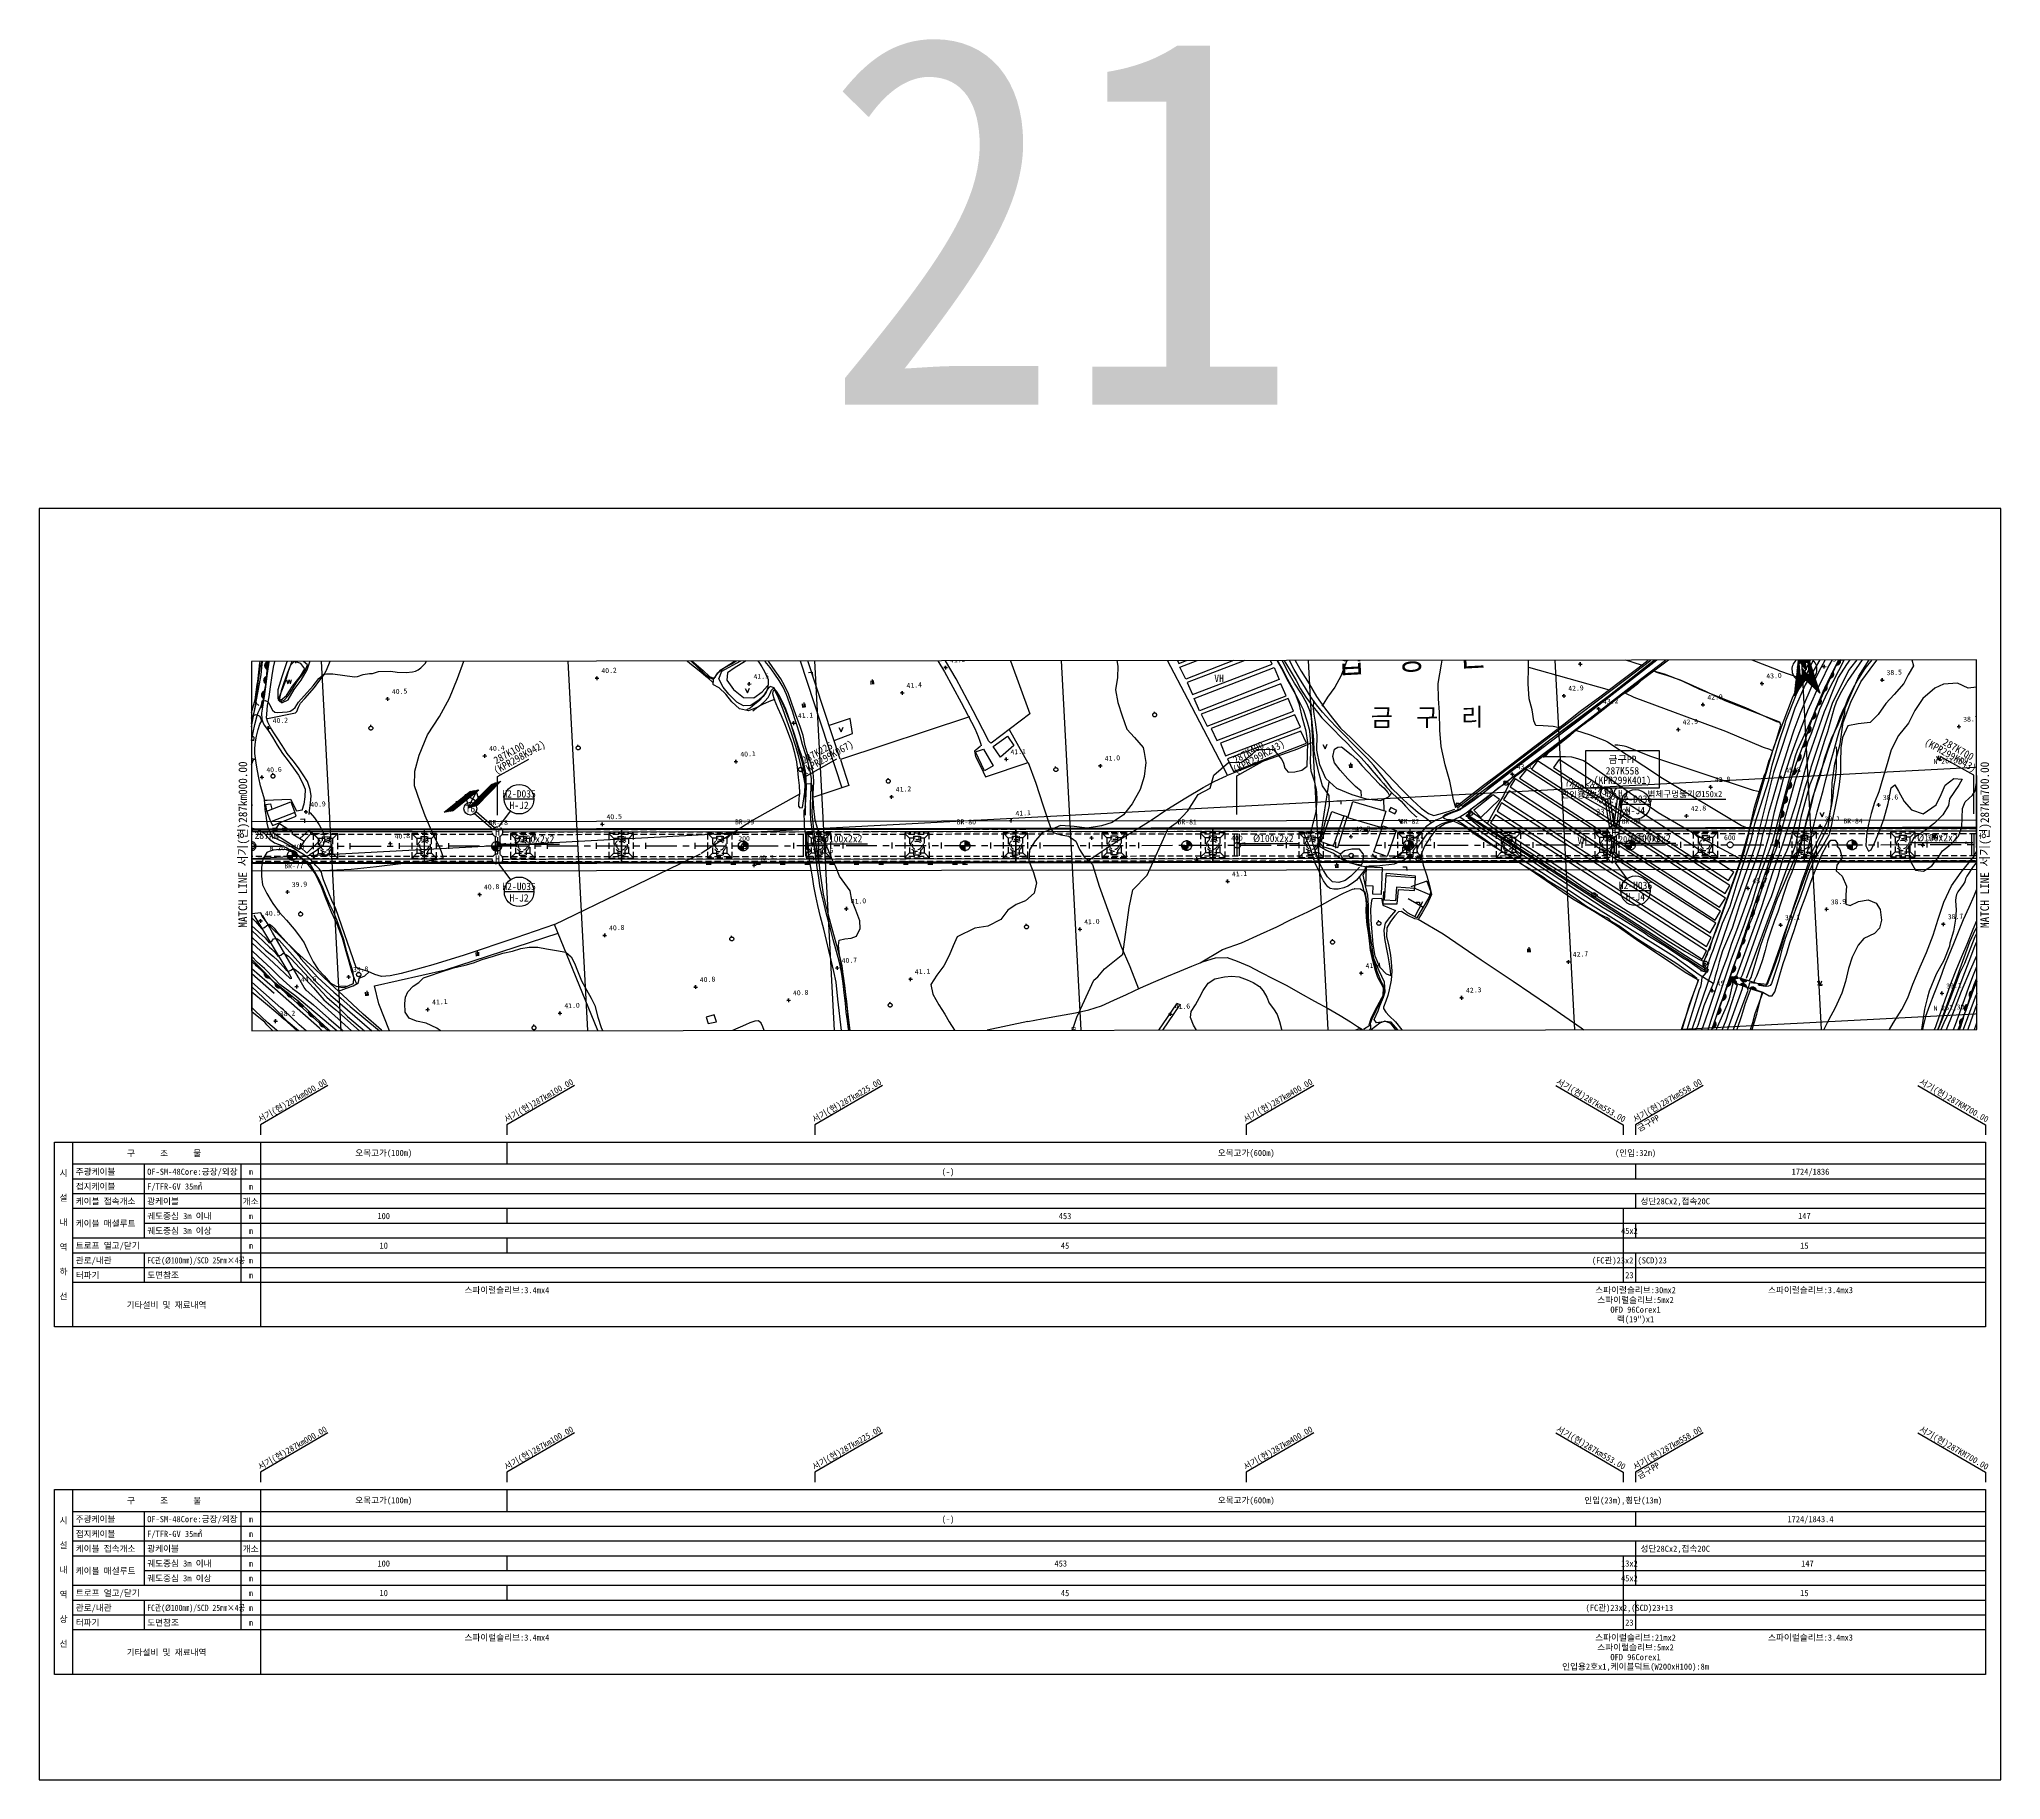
# Model space of a CAD drawing. Header units: millimetres. Extents: x 1510 to 2306, y 1103 to 1810.
import ezdxf
from ezdxf.enums import TextEntityAlignment as Align
from ezdxf.xclip import XClip

# ---------------------------------------------------------------- set-up
doc = ezdxf.new("R2010")
doc.units = ezdxf.units.MM
doc.header["$LTSCALE"] = 10
doc.header["$MEASUREMENT"] = 0
doc.header["$XCLIPFRAME"] = 2
for name, pattern in [('A-CENTR01', [2, 1.25, -0.25, 0.25, -0.25]), ('CENTER', [2, 1.25, -0.25, 0.25, -0.25]), ('DASHED2', [0.375, 0.25, -0.125]), ('HIDDEN', [0.375, 0.25, -0.125])]:
    doc.linetypes.add(name, pattern=pattern)
for name, color, linetype in [('ET-DSTA', 3, 'Continuous'), ('TN-CABL', 4, 'Continuous'), ('TN-MACL', 6, 'A-CENTR01'), ('TN-MANH', 4, 'Continuous'), ('TT-MANH', 4, 'Continuous'), ('TT-TABL-LIN1', 4, 'Continuous'), ('TT-TABL-LIN2', 1, 'Continuous'), ('TT-TABL-TEX1', 6, 'Continuous'), ('TT-TABL-TEX2', 3, 'Continuous'), ('TT-TEXT', 3, 'Continuous'), ('TT-WIRE-EQPM', 6, 'Continuous'), ('TZ-BASE', 253, 'Continuous'), ('TZ-CABL', 4, 'Continuous'), ('TZ-LEAL', 1, 'Continuous'), ('TZ-LEAT', 3, 'Continuous'), ('TZ-MACT', 6, 'Continuous')]:
    doc.layers.add(name, color=color, linetype=linetype)
doc.layers.add('TX-PAPR', color=2, linetype='Continuous', plot=False)
doc.styles.get("Standard").update_dxf_attribs({"font": 'GulimChe.ttf'})
doc.styles.add('굴림체', font='GulimChe.ttf')
doc.linetypes.add('ZIGZAG', pattern='A,0.0001,-0.2,[131,ltypeshp.shx,S=0.2,R=0,X=-0.2,Y=0],-0.4,[131,ltypeshp.shx,S=0.2,R=180,X=0.2,Y=0],-0.2', length=0.8001)
doc.dimstyles.new('D1', dxfattribs={"dimtxt": 3, "dimasz": 2.5, "dimexe": 0.5, "dimexo": 0.5, "dimgap": 0.5, "dimtad": 1, "dimdec": 0, "dimzin": 1, "dimdsep": 46, "dimlunit": 6, "dimtxsty": 'Standard', "dimcen": 1, "dimclrd": 1, "dimclre": 1, "dimclrt": 3, "dimadec": 0, "dimazin": 0, "dimtfac": 1, "dimtdec": 0, "dimtix": 1, "dimtmove": 2, "dimatfit": 3, "dimfxl": 0, "dimtvp": 2, "dimlwd": -1, "dimlwe": -1, "dimarcsym": 0})
doc.dimstyles.get("Standard").update_dxf_attribs({"dimtxt": 0.18, "dimasz": 0.18, "dimexe": 0.18, "dimexo": 0.0625, "dimgap": 0.09, "dimtad": 0, "dimtih": 1, "dimtoh": 1, "dimdec": 4, "dimzin": 0, "dimdsep": 46, "dimtxsty": 'Standard', "dimcen": 0.09, "dimadec": 0, "dimazin": 0, "dimtfac": 1, "dimtdec": 4, "dimtofl": 0, "dimtmove": 0, "dimatfit": 3, "dimfxl": 0, "dimtolj": 1, "dimtzin": 0, "dimarcsym": 0})

# ---------------------------------------------------------------- blocks, each defined once
blk = doc.blocks.new('JD-FSDGKLDGLK3FSD3')
at = {"layer": 'TZ-BASE'}
for p, q in [((-0.13, 143.51), (699.87, 143.51)), ((3.83, 140.46, 41.04), (5.97, 143.31, 41.04)), ((8, 143.31, 39.94), (7.46, 142.83, 39.94)), ((22.22, 143.31, 39.99), (18.53, 133.97, 39.99)), ((18.83, 140.84, 39.94), (19.81, 143.31, 39.94)), ((20.44, 143.31, 40.87), (19.18, 140.4, 40.87)), ((21.8, 142.11, 39.98), (22.27, 143.31, 39.98)), ((22.62, 138.9, 38.69), (24.48, 143.31, 38.69)), ((22.68, 128.14, 38.99), (28.72, 143.31, 38.99)), ((23.85, 143.31, 38.99), (23.56, 142.73, 38.99)), ((24.54, 143.31), (43.13, -206.55)), ((24.54, 143.31), (43.13, -206.55)), ((28.01, 142.74, 40.29), (28.27, 143.31, 40.29)), ((28.33, 143.31, 40.29), (28.13, 142.83, 40.29)), ((30.35, 143.31, 40.6), (29.41, 141.22, 40.6)), ((30.08, 140.42, 40.71), (31.32, 143.31, 40.71)), ((30.17, 142.76, 39.99), (30.41, 143.31, 39.99)), ((31.11, 136.23, -55.52), (33.82, 143.31, -55.52)), ((35.13, 143.29, 39.99), (32.92, 137.36, 39.99)), ((35.54, 143.31, 40.21), (34.98, 142.12, 40.21)), ((35.14, 143.31, 39.99), (35.13, 143.29, 39.99)), ((112.43, 115.01, 40.21), (123.33, 143.44, 40.21)), ((124.57, 142.75, 40.21), (123.32, 143.31, 40.21)), ((124.68, 143.31), (143.27, -206.55)), ((126.06, 142.86, 39.99), (125, 143.31, 39.99)), ((125.74, 143.31, 41.29), (129.65, 141.79, 41.29)), ((190.83, 139.77, 41.29), (189.99, 143.3, 41.29)), ((190.31, 141.82, 40.99), (190.57, 143.28, 40.99)), ((190.57, 143.28, 40.99), (190.59, 143.3, 40.99)), ((190.95, 143.3, -55.98), (191.57, 140.89, -55.98)), ((193.64, 142.77, 43.47), (193.76, 143.3, 43.47)), ((196.99, 143.3, 43.47), (203.65, 142.3, 43.47)), ((202.64, 143.3, 40.99), (205.75, 142.43, 40.99)), ((213.75, 142.36, -54.46), (210.36, 143.3, -54.46)), ((210.5, 143.3, 42.95), (214.63, 142.24, 42.95)), ((224.82, 143.3), (243.41, -206.56)), ((237.12, 142.06, 40.99), (237.56, 143.3, 40.99)), ((255.87, 141.51, 42.08), (252.26, 143.3, 42.08)), ((253.44, 143.3, -54.46), (253.63, 143.19, -54.46)), ((253.72, 143.3, 40.99), (255.7, 142.28, 40.99)), ((258.47, 142.84, -54.52), (257.6, 143.3, -54.52)), ((258.13, 142.61, 40.99), (258.84, 143.3, 40.99)), ((281.68, 140.96, 41.87), (279.63, 143.3, 41.87)), ((285.61, 142.34, 43.57), (284.61, 143.3, 43.57)), ((286.54, 143.3, 43.57), (285.61, 142.34, 43.57)), ((291.87, 143.3, 41.87), (292.23, 143, 41.87)), ((324.96, 143.3), (343.55, -206.56)), ((343.82, 143.3, 40.99), (345.83, 141.86, 40.99)), ((346.97, 143.3, 42.37), (349.58, 139.37, 42.37)), ((347.48, 143.3, 39.99), (348.62, 141.87, 39.99)), ((347.53, 143.3, 43.91), (347.97, 142.76, 43.91)), ((385.76, 140.58, 39.99), (384.06, 143.3, 39.99)), ((385.08, 141.84, 43.91), (384.22, 143.3, 43.91)), ((386.15, 140.86, 40.99), (384.9, 143.3, 40.99)), ((387.95, 142.09, 42.78), (387.34, 143.3, 42.78)), ((389.6, 143.3, 42.86), (390.02, 142.53, 42.86)), ((425.1, 143.3), (443.69, -206.56)), ((438.29, 140.78, 41.99), (440.54, 143.3, 41.99)), ((440.27, 143.04, 42.01), (440.46, 143.3, 42.01)), ((441.11, 141.73, 42.76), (442.31, 143.3, 42.76)), ((467.43, 143.3, 42.76), (467.02, 142.14, 42.76)), ((485.45, 140.6, 42.76), (485.25, 143.3, 42.76)), ((525.24, 143.3), (543.83, -206.56)), ((531.77, 143.3, 42.99), (529.63, 136.16, 42.99)), ((531.26, 140.28, 42.99), (532.24, 143.3, 42.99)), ((562.69, 126.29, 42.99), (567.08, 143.3, 42.99)), ((610.38, 143.3, 42.99), (612.04, 142.39, 42.99)), ((625.38, 143.3), (643.98, -206.57)), ((635.07, 126.5, 42.9), (656.87, 143.29, 42.9)), ((638.49, 124.86, 42.66), (662.8, 143.29, 42.66)), ((648.97, 143.29, 42.99), (651.96, 142.01, 42.99)), ((659.35, 143.29, 42.43), (651.74, 137.67, 42.43)), ((664.14, 143.29, 42.99), (652.47, 133.84, 42.99)), ((653.29, 141.29, 42.86), (655.9, 143.29, 42.86)), ((655.29, 140.92, 42.99), (658.43, 143.29, 42.99)), ((656.28, 143.29, 42.99), (656.04, 143.12, 42.99)), ((658.18, 143.29, 42.9), (656.73, 142.2, 42.9)), ((689.33, 143.1, 42.99), (688.75, 143.29, 42.99)), ((1.97, 129.89, 41.04), (2.87, 137.08, 41.04)), ((2.87, 137.08, 41.04), (3.83, 140.46, 41.04)), ((4.89, 139.14, 39.94), (3.46, 132.7, 39.94)), ((7.46, 142.83, 39.94), (4.89, 139.14, 39.94)), ((7.13, 98.53, 38.69), (22.62, 138.9, 38.69)), ((12.23, 95.41, 39.99), (28.15, 138.13, 39.99)), ((14.64, 129.33, 39.94), (18.83, 140.84, 39.94)), ((17.44, 135.95, 40.87), (15.48, 130.78, 40.87)), ((19.18, 140.4, 40.87), (17.44, 135.95, 40.87)), ((18.18, 131.79, 39.98), (20.25, 137.25, 39.98)), ((23.56, 142.73, 38.99), (19.58, 132.11, 38.99)), ((19.69, 135.78, 39.98), (20.75, 138.59, 39.98)), ((19.83, 135.79, 39.98), (19.76, 135.95, 39.98)), ((20.76, 136.24, 39.98), (19.77, 135.79, 39.98)), ((21.08, 136.65, 39.98), (19.8, 136.08, 39.98)), ((20.08, 135.84, 39.98), (19.88, 136.28, 39.98)), ((21.21, 136.98, 39.98), (19.93, 136.41, 39.98)), ((20.31, 135.93, 39.98), (20.01, 136.61, 39.98)), ((21.26, 137.28, 39.98), (20.05, 136.74, 39.98)), ((20.53, 136.05, 39.98), (20.13, 136.94, 39.98)), ((21.26, 137.55, 39.98), (20.18, 137.07, 39.98)), ((20.25, 137.25, 39.98), (21.8, 142.11, 39.98)), ((20.74, 136.21, 39.98), (20.26, 137.28, 39.98)), ((21.21, 137.81, 39.98), (20.3, 137.4, 39.98)), ((20.92, 136.41, 39.98), (20.38, 137.61, 39.98)), ((21.13, 138.05, 39.98), (20.43, 137.73, 39.98)), ((21.08, 136.66, 39.98), (20.51, 137.94, 39.98)), ((21.02, 138.27, 39.98), (20.55, 138.06, 39.98)), ((21.21, 136.99, 39.98), (20.63, 138.27, 39.98)), ((20.86, 138.47, 39.98), (20.68, 138.39, 39.98)), ((21.26, 137.48, 39.98), (20.77, 138.58, 39.98)), ((22.94, 129.61, 40.29), (25.73, 136.39, 40.29)), ((25.73, 136.39, 40.29), (28.01, 142.74, 40.29)), ((29.41, 141.22, 40.6), (26.32, 133.72, 40.6)), ((28.13, 142.83, 40.29), (26.83, 139.48, 40.29)), ((27.08, 137.85, 40.6), (27.55, 136.74, 40.6)), ((27.09, 138.05, 40.6), (28.31, 138.56, 40.6)), ((27.09, 137.77, 40.6), (28.18, 138.23, 40.6)), ((27.12, 137.52, 40.6), (28.05, 137.9, 40.6)), ((27.15, 138.34, 40.6), (28.45, 138.88, 40.6)), ((27.15, 138.34, 40.6), (27.69, 137.04, 40.6)), ((27.2, 137.28, 40.6), (27.91, 137.58, 40.6)), ((27.29, 138.67, 40.6), (28.58, 139.21, 40.6)), ((27.29, 138.66, 40.6), (27.83, 137.37, 40.6)), ((27.31, 137.05, 40.6), (27.78, 137.25, 40.6)), ((27.45, 136.84, 40.6), (27.64, 136.92, 40.6)), ((27.46, 138.91, 40.6), (27.96, 137.7, 40.6)), ((28.7, 139.5, 40.6), (27.56, 136.73, 40.6)), ((27.62, 139.08, 40.6), (28.62, 139.5, 40.6)), ((27.65, 139.1, 40.6), (28.1, 138.02, 40.6)), ((27.85, 139.26, 40.6), (28.23, 138.35, 40.6)), ((28.08, 139.37, 40.6), (28.36, 138.68, 40.6)), ((28.12, 135.13, 40.71), (30.08, 140.42, 40.71)), ((28.15, 138.13, 39.99), (29.73, 141.57, 39.99)), ((28.31, 139.45, 40.6), (28.5, 139, 40.6)), ((28.57, 139.49, 40.6), (28.63, 139.33, 40.6)), ((28.81, 130.3, -55.52), (31.11, 136.23, -55.52)), ((31.96, 135.82, 40.21), (29.41, 129.16, 40.21)), ((32.92, 137.36, 39.99), (29.72, 130.43, 39.99)), ((29.73, 141.57, 39.99), (30.17, 142.76, 39.99)), ((34.98, 142.12, 40.21), (31.96, 135.82, 40.21)), ((129.47, 141.15, 40.21), (124.57, 142.75, 40.21)), ((127.28, 142.5, 39.99), (126.06, 142.86, 39.99)), ((137.91, 138.43, 39.99), (127.28, 142.5, 39.99)), ((134.28, 139.72, 40.21), (129.47, 141.15, 40.21)), ((129.65, 141.79, 41.29), (134.55, 140.19, 41.29)), ((138.52, 137.93, 40.21), (134.28, 139.72, 40.21)), ((134.55, 140.19, 41.29), (139.93, 138.2, 41.29)), ((147.97, 133.26, 39.99), (137.91, 138.43, 39.99)), ((143.42, 135.58, 40.21), (138.52, 137.93, 40.21)), ((139.93, 138.2, 41.29), (145.03, 135.87, 41.29)), ((147.91, 133.01, 40.21), (143.42, 135.58, 40.21)), ((145.03, 135.87, 41.29), (149.72, 133.39, 41.29)), ((164.94, 135.2, 41.29), (166.92, 136.42, 41.29)), ((166.92, 136.42, 41.29), (169.84, 136.06, 41.29)), ((169.84, 136.06, 41.29), (174.21, 135.15, 41.29)), ((176.69, 135.22, 40.99), (179.68, 135.49, 40.99)), ((179.46, 135.02, 41.29), (185.43, 135.39, 41.29)), ((179.68, 135.49, 40.99), (182.76, 136.22, 40.99)), ((182.76, 136.22, 40.99), (186.06, 136.71, 40.99)), ((185.43, 135.39, 41.29), (188.96, 135.48, 41.29)), ((186.06, 136.71, 40.99), (188.63, 137.74, 40.99)), ((188.63, 137.74, 40.99), (189.34, 139.52, 40.99)), ((188.96, 135.48, 41.29), (191.87, 135.53, 41.29)), ((189.34, 139.52, 40.99), (190.31, 141.82, 40.99)), ((191.87, 135.53, 41.29), (190.83, 139.77, 41.29)), ((191.57, 140.89, -55.98), (192.23, 137.47, -55.98)), ((192.23, 137.47, -55.98), (192.56, 134.9, -55.98)), ((194.07, 140.76, 43.47), (193.64, 142.77, 43.47)), ((194.98, 137.47, 43.47), (194.07, 140.76, 43.47)), ((195.86, 134.69, 43.47), (194.98, 137.47, 43.47)), ((196.08, 141.42, 42.31), (197.62, 141.5, 42.31)), ((197.62, 141.5, 42.31), (197.7, 139.98, 42.31)), ((198.87, 141.36, 42), (197.7, 133.57, 42)), ((197.7, 133.57, 42), (214.9, 135.6, 42)), ((214.79, 137.88, 42), (198.87, 141.36, 42)), ((201.88, 138.65, 42.31), (201.96, 137.2, 42.31)), ((202.44, 139.24, 42.31), (202.54, 137.23, 42.31)), ((203.11, 137.24, 42.31), (203.03, 138.71, 42.31)), ((203.65, 142.3, 43.47), (207.31, 141.27, 43.47)), ((205.75, 142.43, 40.99), (212.23, 140.79, 40.99)), ((207.31, 141.27, 43.47), (212.25, 139.84, 43.47)), ((208.61, 137.37, 41.26), (210.11, 137.44, 41.26)), ((209.36, 137.41, 41.26), (208.61, 137.37, 41.26)), ((209.4, 136.66, 41.26), (209.32, 138.15, 41.26)), ((209.32, 138.15, 41.26), (209.36, 137.41, 41.26)), ((212.23, 140.79, 40.99), (220.67, 138.24, 40.99)), ((212.25, 139.84, 43.47), (217.3, 138.62, 43.47)), ((218.56, 140.89, -54.46), (213.75, 142.36, -54.46)), ((214.63, 142.24, 42.95), (218.34, 141.21, 42.95)), ((214.9, 135.6, 42), (214.79, 137.88, 42)), ((216.37, 135.42, 43.82), (222.09, 135.78, 43.82)), ((216.49, 134.55, 43.82), (216.37, 135.42, 43.82)), ((217.3, 138.62, 43.47), (221.4, 137.24, 43.47)), ((218.34, 141.21, 42.95), (222.14, 139.94, 42.95)), ((223.29, 139.29, -54.46), (218.56, 140.89, -54.46)), ((220.67, 138.24, 40.99), (224.69, 136.81, 40.99)), ((221.4, 137.24, 43.47), (225.96, 135.63, 43.47)), ((222.09, 135.78, 43.82), (223.03, 128.38, 43.82)), ((222.14, 139.94, 42.95), (226.45, 138.48, 42.95)), ((228.04, 137.39, -54.46), (223.29, 139.29, -54.46)), ((224.69, 136.81, 40.99), (228.51, 135.16, 40.99)), ((225.96, 135.63, 43.47), (229.83, 133.82, 43.47)), ((226.45, 138.48, 42.95), (230.1, 136.87, 42.95)), ((232.93, 135.26, -54.46), (228.04, 137.39, -54.46)), ((229.52, 134.79, 40.99), (231.1, 136.74, 40.99)), ((230.1, 136.87, 42.95), (234.65, 134.88, 42.95)), ((231.1, 136.74, 40.99), (231.9, 138.98, 40.99)), ((231.9, 138.98, 40.99), (233.99, 140.46, 40.99)), ((233.99, 140.46, 40.99), (237.12, 142.06, 40.99)), ((237.19, 141.72, 42.31), (237.14, 142.24, 42.31)), ((253.63, 143.19, -54.46), (257.09, 141.28, -54.46)), ((254.86, 142.75, 41.91), (255.25, 142.38, 41.91)), ((255.7, 142.28, 40.99), (257.27, 141.49, 40.99)), ((255.77, 141.82, 41.91), (255.97, 141.81, 41.91)), ((264.08, 136.83, 42.08), (255.87, 141.51, 42.08)), ((255.88, 141.89, 41.91), (255.89, 141.74, 41.91)), ((256.72, 141.87, 41.91), (257.39, 141.88, 41.91)), ((257.09, 141.28, -54.46), (260.08, 139.68, -54.46)), ((257.27, 141.49, 40.99), (258.13, 142.61, 40.99)), ((261.67, 141.17, -54.52), (258.47, 142.84, -54.52)), ((260.08, 139.68, -54.46), (262.85, 138.31, -54.46)), ((264.44, 139.68, -54.52), (261.67, 141.17, -54.52)), ((262.85, 138.31, -54.46), (265.16, 136.97, -54.46)), ((269.27, 133.5, 42.08), (264.08, 136.83, 42.08)), ((267.58, 138.5, -54.52), (264.44, 139.68, -54.52)), ((265.16, 136.97, -54.46), (268.07, 135.98, -54.46)), ((270.6, 137.98, -54.52), (267.58, 138.5, -54.52)), ((268.07, 135.98, -54.46), (270.42, 135.6, -54.46)), ((270.42, 135.6, -54.46), (273.28, 135.82, -54.46)), ((273.38, 137.94, -54.52), (270.6, 137.98, -54.52)), ((273.28, 135.82, -54.46), (275.75, 136.31, -54.46)), ((276.22, 138.58, -54.52), (273.38, 137.94, -54.52)), ((275.2, 129.59, 44.11), (282.59, 137.55, 44.11)), ((275.75, 136.31, -54.46), (277.8, 136.91, -54.46)), ((278.72, 139.32, -54.52), (276.22, 138.58, -54.52)), ((276.88, 128.12, 44.07), (284.16, 136.26, 44.07)), ((277.8, 136.91, -54.46), (279.48, 137.4, -54.46)), ((280.5, 140.41, -54.52), (278.72, 139.32, -54.52)), ((279.48, 137.4, -54.46), (279.77, 137.54, -54.46)), ((279.77, 137.54, -54.46), (280.76, 137.63, -54.46)), ((281.51, 141.12, -54.52), (280.5, 140.41, -54.52)), ((280.76, 137.63, -54.46), (281.81, 137.52, -54.46)), ((281.81, 137.52, -54.46), (282.64, 137.51, -54.46)), ((282.15, 138.68, 41.18), (283.64, 138.76, 41.18)), ((282.9, 138.72, 41.18), (282.15, 138.68, 41.18)), ((282.59, 137.55, 44.11), (284.16, 136.26, 44.11)), ((282.94, 137.97, 41.18), (282.86, 139.47, 41.18)), ((282.86, 139.47, 41.18), (282.9, 138.72, 41.18)), ((284.16, 136.26, 44.07), (287.72, 133.08, 44.07)), ((286.71, 140.19, 41.77), (288.25, 140.27, 41.77)), ((288.25, 140.27, 41.77), (288.33, 138.75, 41.77)), ((290.14, 140.75, 42.95), (291.97, 142.45, 42.95)), ((296.92, 133.46, 42.95), (290.14, 140.75, 42.95)), ((291.97, 142.45, 42.95), (298.75, 135.16, 42.95)), ((292.23, 143, 41.87), (295.83, 139.85, 41.87)), ((295.83, 139.85, 41.87), (297.95, 137.37, 41.87)), ((297.95, 137.37, 41.87), (299.34, 135.15, 41.87)), ((345.83, 141.86, 40.99), (347.53, 137.53, 40.99)), ((347.53, 137.53, 40.99), (347.89, 132.56, 40.99)), ((347.97, 142.76, 43.91), (350.12, 139.9, 43.91)), ((348.62, 141.87, 39.99), (351.48, 137.83, 39.99)), ((349.58, 139.37, 42.37), (352.02, 134.8, 42.37)), ((350.12, 139.9, 43.91), (352.67, 136.05, 43.91)), ((351.48, 137.83, 39.99), (354.52, 132.32, 39.99)), ((352.67, 136.05, 43.91), (354.41, 133.16, 43.91)), ((365.43, 139.85, 39.85), (366.92, 139.93, 39.85)), ((366.18, 139.89, 39.85), (365.43, 139.85, 39.85)), ((366.22, 139.14, 39.85), (366.14, 140.64, 39.85)), ((366.14, 140.64, 39.85), (366.18, 139.89, 39.85)), ((383.34, 134.75, 39.99), (386.49, 137.41, 39.99)), ((383.42, 135.24, 43.91), (385.34, 136.66, 43.91)), ((386.43, 138.6, 43.91), (385.08, 141.84, 43.91)), ((385.34, 136.66, 43.91), (386.43, 138.6, 43.91)), ((386.49, 137.41, 39.99), (385.76, 140.58, 39.99)), ((387.79, 135.9, 40.99), (386.15, 140.86, 40.99)), ((389.31, 131.52, 40.99), (387.79, 135.9, 40.99)), ((389.55, 138.79, 42.78), (387.95, 142.09, 42.78)), ((391.05, 135.31, 42.78), (389.55, 138.79, 42.78)), ((390.02, 142.53, 42.86), (392.12, 137.53, 42.86)), ((392.12, 137.53, 42.86), (394.39, 132.46, 42.86)), ((429.06, 131.62, 42.01), (432.72, 135.72, 42.01)), ((430.65, 134.16, 41.99), (435.37, 138.38, 41.99)), ((432.72, 135.72, 42.01), (436.43, 139.21, 42.01)), ((433.95, 134.69, 42.76), (441.11, 141.73, 42.76)), ((435.37, 138.38, 41.99), (437.36, 139.93, 41.99)), ((436.43, 139.21, 42.01), (440.27, 143.04, 42.01)), ((437.36, 139.93, 41.99), (438.29, 140.78, 41.99)), ((465.18, 136.31, 42.76), (464.11, 130.63, 42.76)), ((467.02, 142.14, 42.76), (465.18, 136.31, 42.76)), ((485.11, 134.51, 42.76), (485.45, 140.6, 42.76)), ((485.51, 139.74, 42.99), (488.11, 139.85, 42.99)), ((488.11, 139.85, 42.99), (492.22, 139.41, 42.99)), ((492.22, 139.41, 42.99), (493.46, 139.37, 42.99)), ((493.46, 139.37, 42.99), (495.97, 139.47, 42.99)), ((495.97, 139.47, 42.99), (507.14, 139.09, 42.99)), ((507.14, 139.09, 42.99), (510.88, 139.29, 42.99)), ((510.88, 139.29, 42.99), (514.6, 139.19, 42.99)), ((514.6, 139.19, 42.99), (518.35, 138.64, 42.99)), ((518.35, 138.64, 42.99), (519.53, 138.27, 42.99)), ((519.53, 138.27, 42.99), (520.64, 137.73, 42.99)), ((520.64, 137.73, 42.99), (521.73, 136.98, 42.99)), ((520.77, 133.69, 42.99), (521.13, 136.19, 42.99)), ((521.13, 136.19, 42.99), (522.19, 136.85, 42.99)), ((521.83, 133.94, 43.15), (521.71, 136.61, 43.15)), ((521.73, 136.98, 42.99), (522.95, 136.66, 42.99)), ((522.19, 136.85, 42.99), (524.69, 136.5, 42.99)), ((522.95, 136.66, 42.99), (527.84, 135.7, 42.99)), ((524.69, 136.5, 42.99), (525.91, 136.21, 42.99)), ((525.91, 136.21, 42.99), (527.09, 135.85, 42.99)), ((527.09, 135.85, 42.99), (528.31, 135.56, 42.99)), ((527.84, 135.7, 42.99), (529.03, 135.33, 42.99)), ((528.31, 135.56, 42.99), (529.54, 135.61, 42.99)), ((529.03, 135.33, 42.99), (541.36, 132.44, 42.99)), ((529.63, 136.16, 42.99), (529.38, 134.95, 42.99)), ((529.54, 135.61, 42.99), (530.08, 136.73, 42.99)), ((530.08, 136.73, 42.99), (531.26, 140.28, 42.99)), ((612.04, 142.39, 42.99), (626.92, 135.77, 42.99)), ((626.92, 135.77, 42.99), (638.77, 131.68, 42.99)), ((656.73, 142.2, 42.9), (632.73, 124.07, 42.9)), ((651.74, 137.67, 42.43), (634.08, 124.21, 42.43)), ((654.14, 141.46, 42.99), (640.05, 131.06, 42.99)), ((640.7, 131.78, 42.86), (646.66, 136.63, 42.86)), ((641.58, 130.47, 42.99), (655.29, 140.92, 42.99)), ((646.66, 136.63, 42.86), (653.29, 141.29, 42.86)), ((656.04, 143.12, 42.99), (654.14, 141.46, 42.99)), ((685.31, 138.63, 43.08), (686.81, 138.71, 43.08)), ((686.06, 138.67, 43.08), (685.31, 138.63, 43.08)), ((686.1, 137.92, 43.08), (686.02, 139.42, 43.08)), ((686.02, 139.42, 43.08), (686.06, 138.67, 43.08)), ((699.47, 141, 42.99), (689.33, 143.1, 42.99)), ((699.87, 140.91, 50.06), (699.47, 141, 50.06)), ((699.47, 132.13), (-0.09, 94.95)), ((0.91, 122.52, 41.04), (1.91, 129.45, 41.04)), ((1.91, 129.45, 41.04), (1.97, 129.89, 41.04)), ((3.31, 128.91, 39.94), (3.23, 125.29, 39.94)), ((3.46, 132.7, 39.94), (3.31, 128.91, 39.94)), ((10.39, 117.28, 39.94), (14.64, 129.33, 39.94)), ((10.65, 94.46, 40.29), (22.94, 129.61, 40.29)), ((10.93, 94.81, 38.99), (22.68, 128.14, 38.99)), ((18.53, 133.97, 39.99), (14, 120.86, 39.99)), ((15.48, 130.78, 40.87), (14.08, 126.14, 40.87)), ((19.05, 130.96, 38.99), (14.23, 117.92, 38.99)), ((15.28, 124.62, 39.98), (16.33, 127.43, 39.98)), ((15.55, 131.87, 40.5), (17.05, 131.95, 40.5)), ((16.3, 131.91, 40.5), (15.55, 131.87, 40.5)), ((15.83, 126.1, 39.98), (18.18, 131.79, 39.98)), ((16.34, 131.16, 40.5), (16.26, 132.66, 40.5)), ((16.26, 132.66, 40.5), (16.3, 131.91, 40.5)), ((16.84, 126.33, 39.98), (16.34, 127.42, 39.98)), ((17.52, 130.19, 39.98), (18.67, 132.96, 39.98)), ((17.66, 130.2, 39.98), (17.59, 130.36, 39.98)), ((18.61, 130.61, 39.98), (17.6, 130.19, 39.98)), ((18.93, 131.02, 39.98), (17.64, 130.48, 39.98)), ((17.91, 130.24, 39.98), (17.72, 130.68, 39.98)), ((19.07, 131.35, 39.98), (17.77, 130.81, 39.98)), ((18.15, 130.32, 39.98), (17.86, 131.01, 39.98)), ((19.13, 131.64, 39.98), (17.91, 131.13, 39.98)), ((18.37, 130.43, 39.98), (17.99, 131.34, 39.98)), ((19.14, 131.91, 39.98), (18.04, 131.46, 39.98)), ((18.58, 130.59, 39.98), (18.13, 131.67, 39.98)), ((19.1, 132.17, 39.98), (18.18, 131.79, 39.98)), ((18.77, 130.78, 39.98), (18.26, 131.99, 39.98)), ((19.03, 132.41, 39.98), (18.31, 132.11, 39.98)), ((18.94, 131.03, 39.98), (18.4, 132.32, 39.98)), ((18.92, 132.64, 39.98), (18.45, 132.44, 39.98)), ((19.07, 131.35, 39.98), (18.53, 132.65, 39.98)), ((18.77, 132.85, 39.98), (18.58, 132.77, 39.98)), ((19.14, 131.84, 39.98), (18.68, 132.95, 39.98)), ((19.58, 132.11, 38.99), (19.05, 130.96, 38.99)), ((22.57, 126.92, 40.6), (23.79, 127.44, 40.6)), ((22.63, 127.22, 40.6), (23.92, 127.77, 40.6)), ((22.76, 127.54, 40.6), (23.31, 126.25, 40.6)), ((22.77, 127.55, 40.6), (24.06, 128.1, 40.6)), ((29.72, 130.43, 39.99), (22.9, 111.35, 39.99)), ((22.93, 127.79, 40.6), (23.44, 126.58, 40.6)), ((24.17, 128.39, 40.6), (23.05, 125.61, 40.6)), ((23.09, 127.96, 40.6), (24.09, 128.39, 40.6)), ((23.12, 127.98, 40.6), (23.58, 126.91, 40.6)), ((23.32, 128.14, 40.6), (23.71, 127.24, 40.6)), ((26.32, 133.72, 40.6), (23.53, 126.8, 40.6)), ((23.55, 128.25, 40.6), (23.84, 127.56, 40.6)), ((23.78, 128.34, 40.6), (23.97, 127.89, 40.6)), ((24.04, 128.38, 40.6), (24.1, 128.22, 40.6)), ((24.61, 126.02, 40.71), (26.43, 130.56, 40.71)), ((24.81, 132.21, 40.6), (25.9, 132.68, 40.6)), ((24.81, 132.29, 40.6), (25.28, 131.18, 40.6)), ((24.82, 132.49, 40.6), (26.03, 133.01, 40.6)), ((24.85, 131.96, 40.6), (25.77, 132.35, 40.6)), ((24.87, 132.78, 40.6), (25.42, 131.49, 40.6)), ((24.88, 132.78, 40.6), (26.17, 133.33, 40.6)), ((24.93, 131.72, 40.6), (25.64, 132.02, 40.6)), ((25.01, 133.11, 40.6), (26.3, 133.66, 40.6)), ((25.01, 133.1, 40.6), (25.56, 131.82, 40.6)), ((25.04, 131.5, 40.6), (25.51, 131.69, 40.6)), ((25.17, 133.35, 40.6), (25.69, 132.14, 40.6)), ((25.19, 131.29, 40.6), (25.37, 131.37, 40.6)), ((26.42, 133.95, 40.6), (25.29, 131.17, 40.6)), ((25.33, 133.52, 40.6), (26.34, 133.95, 40.6)), ((25.36, 133.55, 40.6), (25.82, 132.47, 40.6)), ((25.57, 133.7, 40.6), (25.95, 132.8, 40.6)), ((25.79, 133.82, 40.6), (26.08, 133.13, 40.6)), ((26.03, 133.9, 40.6), (26.22, 133.46, 40.6)), ((26.28, 133.95, 40.6), (26.35, 133.78, 40.6)), ((26.34, 123.7, -55.52), (28.81, 130.3, -55.52)), ((26.43, 130.56, 40.71), (28.12, 135.13, 40.71)), ((29.41, 129.16, 40.21), (26.98, 122.48, 40.21)), ((51.95, 132.49, 39.89), (53.45, 132.57, 39.89)), ((52.7, 132.53, 39.89), (51.95, 132.49, 39.89)), ((52.74, 131.78, 39.89), (52.66, 133.28, 39.89)), ((52.66, 133.28, 39.89), (52.7, 132.53, 39.89)), ((152.79, 130.13, 40.21), (147.91, 133.01, 40.21)), ((151.15, 131.17, 39.99), (147.97, 133.26, 39.99)), ((149.72, 133.39, 41.29), (153.61, 131.29, 41.29)), ((153.29, 129.86, 39.99), (151.15, 131.17, 39.99)), ((157.25, 127.31, 40.21), (152.79, 130.13, 40.21)), ((156.66, 128.19, 39.99), (153.29, 129.86, 39.99)), ((153.61, 131.29, 41.29), (156.62, 129.23, 41.29)), ((156.62, 129.23, 41.29), (158.72, 127.79, 41.29)), ((160.21, 126.86, 39.99), (156.66, 128.19, 39.99)), ((158.72, 127.79, 41.29), (160.07, 127.4, 41.29)), ((160.07, 127.4, 41.29), (161.48, 129.17, 41.29)), ((162.22, 128.5, 40.21), (160.61, 126.47, 40.21)), ((162.1, 128.28, 39.99), (161.44, 127.21, 39.99)), ((161.48, 129.17, 41.29), (163.53, 133.26, 41.29)), ((164.86, 133.9, 39.99), (162.1, 128.28, 39.99)), ((163.45, 131.43, 40.21), (162.22, 128.5, 40.21)), ((164.54, 133.85, 40.21), (163.45, 131.43, 40.21)), ((163.53, 133.26, 41.29), (164.94, 135.2, 41.29)), ((165.52, 135.19, 40.21), (164.54, 133.85, 40.21)), ((165.56, 134.98, 39.99), (164.86, 133.9, 39.99)), ((166.9, 135.13, 40.21), (165.52, 135.19, 40.21)), ((166.8, 135.08, 39.99), (165.56, 134.98, 39.99)), ((167.48, 134.03, 39.99), (166.8, 135.08, 39.99)), ((167.53, 133.99, 40.21), (166.9, 135.13, 40.21)), ((168.03, 132.89, 39.99), (167.48, 134.03, 39.99)), ((168.58, 131.26, 40.21), (167.53, 133.99, 40.21)), ((169.28, 129.33, 39.99), (168.03, 132.89, 39.99)), ((168.39, 134.33, 41.89), (168.4, 135.03, 41.89)), ((168.99, 132.19, 41.89), (168.39, 134.33, 41.89)), ((168.4, 135.03, 41.89), (168.64, 135.13, 41.89)), ((170.32, 126.98, 40.21), (168.58, 131.26, 40.21)), ((168.64, 135.13, 41.89), (169.26, 135.16, 41.89)), ((170.1, 129.96, 41.89), (168.99, 132.19, 41.89)), ((169.26, 135.16, 41.89), (173.74, 134.58, 41.89)), ((171.07, 125.97, 39.99), (169.28, 129.33, 39.99)), ((171.35, 127.27, 41.89), (170.1, 129.96, 41.89)), ((171.95, 126.72, 40.99), (172.19, 129.43, 40.99)), ((172.19, 129.43, 40.99), (172.95, 132.67, 40.99)), ((172.95, 132.67, 40.99), (174.24, 134.48, 40.99)), ((173.74, 134.58, 41.89), (176.5, 134.38, 41.89)), ((174.21, 135.15, 41.29), (179.46, 135.02, 41.29)), ((174.24, 134.48, 40.99), (176.69, 135.22, 40.99)), ((176.5, 134.38, 41.89), (179.41, 134.27, 41.89)), ((179.41, 134.27, 41.89), (182.07, 134.44, 41.89)), ((182.07, 134.44, 41.89), (184.8, 134.57, 41.89)), ((184.8, 134.57, 41.89), (187.17, 134.69, 41.89)), ((192.14, 135.01, 41.89), (187.17, 134.69, 41.89)), ((192.84, 134.42, 41.89), (192.14, 135.01, 41.89)), ((192.56, 134.9, 42.2), (192.84, 134.42, 42.2)), ((192.84, 134.42, 42.2), (193.9, 129.6, 42.2)), ((193.9, 129.6, 42.2), (194.22, 127.21, 42.2)), ((196.83, 131.74, 43.47), (195.86, 134.69, 43.47)), ((197.46, 129.11, 43.47), (196.83, 131.74, 43.47)), ((197.61, 126.79, 43.47), (197.46, 129.11, 43.47)), ((199.49, 130.14, 42.31), (201.03, 130.23, 42.31)), ((201.03, 130.23, 42.31), (201.11, 128.71, 42.31)), ((201.69, 131.93, 44.51), (205.42, 132.23, 44.51)), ((202.49, 125.05, 44.51), (201.69, 131.93, 44.51)), ((205.42, 132.23, 44.51), (206.34, 125.63, 44.51)), ((206.85, 133.67, 43.82), (216.49, 134.55, 43.82)), ((207.73, 125.84, 43.82), (206.85, 133.67, 43.82)), ((220.69, 133.76, 44.57), (208.13, 132.19, 44.57)), ((208.13, 132.19, 44.57), (208.92, 125.91, 44.57)), ((208.92, 125.91, 44.57), (221.48, 127.48, 44.57)), ((220.56, 125.93, 44.51), (220.66, 127.38, 44.51)), ((221.48, 127.48, 44.57), (220.69, 133.76, 44.57)), ((221.48, 127.48, 44.51), (222.13, 127.13, 44.51)), ((221.73, 127.25, 44.34), (227.11, 128, 44.34)), ((223.03, 128.38, 43.82), (227.15, 129.07, 43.82)), ((223.03, 128.38, 44.51), (223.14, 127.68, 44.51)), ((227.11, 128, 44.34), (228.84, 115.63, 44.34)), ((227.15, 129.07, 43.82), (227.31, 128.29, 43.82)), ((227.31, 128.29, 43.82), (229.92, 128.5, 43.82)), ((228.34, 132.07, 42.6), (229.88, 132.15, 42.6)), ((228.51, 135.16, 40.99), (229.52, 134.79, 40.99)), ((229.83, 133.82, 43.47), (233.83, 132.06, 43.47)), ((229.88, 132.15, 42.6), (229.96, 130.63, 42.6)), ((229.92, 128.5, 43.82), (230.35, 124.74, 43.82)), ((230.96, 124.18, 42.7), (243.23, 127.68, 42.7)), ((237.09, 133.38, -54.46), (232.93, 135.26, -54.46)), ((233.83, 132.06, 43.47), (237.49, 130.19, 43.47)), ((234.65, 134.88, 42.95), (238.01, 133.21, 42.95)), ((241.06, 131.36, -54.46), (237.09, 133.38, -54.46)), ((237.49, 130.19, 43.47), (241.28, 128.5, 43.47)), ((237.97, 131.29, 41.06), (239.46, 131.37, 41.06)), ((238.71, 131.33, 41.06), (237.97, 131.29, 41.06)), ((238.01, 133.21, 42.95), (241.79, 131.56, 42.95)), ((238.75, 130.58, 41.06), (238.67, 132.07, 41.06)), ((238.67, 132.07, 41.06), (238.71, 131.33, 41.06)), ((245.28, 129.19, -54.46), (241.06, 131.36, -54.46)), ((241.28, 128.5, 43.47), (244.43, 126.99, 43.47)), ((241.79, 131.56, 42.95), (244.92, 129.72, 42.95)), ((244.92, 129.72, 42.95), (248.13, 127.88, 42.95)), ((248.92, 126.92, -54.46), (245.28, 129.19, -54.46)), ((248.13, 127.88, 42.95), (251.46, 126.08, 42.95)), ((261.7, 118.88, 42.08), (269.27, 133.5, 42.08)), ((274.99, 128.66, 41.87), (268.82, 133.48, 41.87)), ((272.87, 134.2, 41.77), (273.86, 132.45, 41.77)), ((273.86, 132.45, 41.77), (274.66, 134.29, 41.77)), ((274.42, 127.68, 41.87), (274.99, 128.66, 41.87)), ((284.37, 117.05, 41.87), (274.42, 127.68, 41.87)), ((276.88, 128.12, 44.11), (275.2, 129.59, 44.11)), ((275.9, 127.04, 44.11), (276.88, 128.12, 44.11)), ((279.46, 125.81, 44.07), (276.88, 128.12, 44.07)), ((287.72, 133.08, 44.07), (282.33, 127.06, 44.07)), ((284.79, 127.35, 44.34), (288.76, 132.03, 44.34)), ((287.49, 132.59, 43.32), (287.04, 129.91, 43.32)), ((287.04, 129.91, 43.32), (288.49, 126.52, 43.32)), ((290.69, 133.41, 43.32), (287.49, 132.59, 43.32)), ((288.76, 132.03, 44.34), (287.72, 133.08, 44.34)), ((292.89, 131.02, 43.32), (290.69, 133.41, 43.32)), ((294.9, 127.21, 43.32), (292.89, 131.02, 43.32)), ((298.75, 135.16, 42.95), (296.92, 133.46, 42.95)), ((298.62, 132.08, 41.87), (297.18, 130.06, 41.87)), ((297.18, 130.06, 41.87), (297.62, 126.92, 41.87)), ((299.16, 132.98, 41.87), (298.62, 132.08, 41.87)), ((299.34, 135.15, 41.87), (299.16, 132.98, 41.87)), ((347.89, 132.56, 40.99), (348.22, 127.38, 40.99)), ((348.22, 127.38, 40.99), (348.7, 122.58, 40.99)), ((352.02, 134.8, 42.37), (353.79, 131.43, 42.37)), ((353.79, 131.43, 42.37), (355.71, 127.73, 42.37)), ((354.41, 133.16, 43.91), (357.02, 127.95, 43.91)), ((354.52, 132.32, 39.99), (356.95, 127.3, 39.99)), ((355.71, 127.73, 42.37), (357.7, 124.29, 42.37)), ((357.02, 127.95, 43.91), (358.27, 125.48, 43.91)), ((370.73, 126.08, 39.99), (375.11, 128.87, 39.99)), ((371.23, 127.05, 43.91), (373.54, 128.79, 43.91)), ((373.54, 128.79, 43.91), (376.17, 130.59, 43.91)), ((374.89, 127.24, 42.37), (378.59, 129.69, 42.37)), ((375.11, 128.87, 39.99), (379.97, 132.28, 39.99)), ((379.97, 128.8, 41.24), (375.24, 125.86, 41.24)), ((376.17, 130.59, 43.91), (379.48, 132.73, 43.91)), ((378.59, 129.69, 42.37), (381.84, 132.03, 42.37)), ((379.48, 132.73, 43.91), (383.42, 135.24, 43.91)), ((379.97, 132.28, 39.99), (383.34, 134.75, 39.99)), ((383.95, 131.98, 41.24), (379.97, 128.8, 41.24)), ((381.84, 132.03, 42.37), (384.62, 134.05, 42.37)), ((387.17, 134.16, 41.24), (383.95, 131.98, 41.24)), ((384.62, 134.05, 42.37), (387.17, 135.23, 42.37)), ((387.17, 135.23, 42.37), (388.3, 135.02, 42.37)), ((387.3, 134.04, 41.24), (387.17, 134.16, 41.24)), ((388.58, 130.71, 41.24), (387.3, 134.04, 41.24)), ((388.3, 135.02, 42.37), (389.87, 133.32, 42.37)), ((390.43, 126.31, 41.24), (388.58, 130.71, 41.24)), ((391.36, 126.63, 40.99), (389.31, 131.52, 40.99)), ((389.87, 133.32, 42.37), (391.16, 129.83, 42.37)), ((392.17, 131.8, 42.78), (391.05, 135.31, 42.78)), ((391.16, 129.83, 42.37), (392.89, 126.41, 42.37)), ((393.81, 127.92, 42.78), (392.17, 131.8, 42.78)), ((395.56, 124.42, 42.78), (393.81, 127.92, 42.78)), ((394.39, 132.46, 42.86), (396.6, 128.21, 42.86)), ((396.6, 128.21, 42.86), (399.77, 123.2, 42.86)), ((414.98, 129.22, 43.01), (405.55, 119.36, 43.01)), ((415.59, 129.42, 43.01), (406.16, 119.56, 43.01)), ((416.2, 129.62, 43.01), (406.76, 119.75, 43.01)), ((416.81, 129.81, 43.01), (407.37, 119.95, 43.01)), ((417.42, 130.01, 43.01), (407.98, 120.15, 43.01)), ((418.03, 130.2, 43.01), (408.59, 120.34, 43.01)), ((418.64, 130.4, 43.01), (409.2, 120.54, 43.01)), ((419.24, 130.59, 43.01), (409.81, 120.73, 43.01)), ((422.42, 123.08, 41.99), (429.81, 133.23, 41.99)), ((423.16, 124.42, 42.01), (426.02, 128.09, 42.01)), ((423.43, 122.29, 42.76), (433.95, 134.69, 42.76)), ((426.02, 128.09, 42.01), (429.06, 131.62, 42.01)), ((429.81, 133.23, 41.99), (430.65, 134.16, 41.99)), ((464.11, 130.63, 42.76), (463.63, 124.82, 42.76)), ((484.68, 126.27, 42.76), (485.11, 134.51, 42.76)), ((520.33, 125, 42.99), (520.77, 133.69, 42.99)), ((520.71, 124.99, 43.15), (521.32, 129.53, 43.15)), ((521.32, 129.53, 43.15), (521.83, 133.94, 43.15)), ((537.48, 126.12, 43.06), (537.4, 127.62, 43.06)), ((537.4, 127.62, 43.06), (537.44, 126.87, 43.06)), ((541.36, 132.44, 42.99), (562.11, 127.48, 42.99)), ((622.66, 116.1, 42.99), (641.58, 130.47, 42.99)), ((640.05, 131.06, 42.99), (627.49, 121.19, 42.99)), ((648.34, 131.11, 42.99), (629.47, 116.69, 42.99)), ((632.41, 124.99, 42.86), (640.7, 131.78, 42.86)), ((652.47, 133.84, 42.99), (648.34, 131.11, 42.99)), ((651.81, 134.41, 42.99), (658.03, 132.35, 42.99)), ((658.03, 132.35, 42.99), (659.18, 131.86, 42.99)), ((659.18, 131.86, 42.99), (680.88, 125.57, 42.99)), ((678.48, 124.48, 42.99), (699.88, 133.29, 50.06)), ((680.28, 123.57, 43.99), (699.47, 130.97, 43.99)), ((699.47, 128.07, 44.99), (680.92, 121.03, 44.99)), ((699.88, 132.15), (699.47, 132.13)), ((699.47, 130.97, 51.06), (699.88, 131.13, 51.06)), ((699.88, 128.23, 52.06), (699.47, 128.07, 52.06)), ((-0.11, 121.34, 41.04), (0.91, 122.52, 41.04)), ((2.91, 122.41, 39.94), (2.55, 117.69, 39.94)), ((3.23, 125.29, 39.94), (2.91, 122.41, 39.94)), ((12.5, 121.08, 40.87), (10.98, 116.39, 40.87)), ((14.08, 126.14, 40.87), (12.5, 121.08, 40.87)), ((13.48, 119.71, 39.99), (12.59, 117.34, 39.99)), ((13.18, 119, 39.98), (14.23, 121.81, 39.98)), ((13.25, 119.2, 39.98), (15.83, 126.1, 39.98)), ((14.25, 119.46, 39.98), (13.26, 119.01, 39.98)), ((14.56, 119.88, 39.98), (13.29, 119.3, 39.98)), ((13.57, 119.07, 39.98), (13.37, 119.51, 39.98)), ((14.69, 120.21, 39.98), (13.41, 119.63, 39.98)), ((14, 120.86, 39.99), (13.48, 119.71, 39.99)), ((13.8, 119.15, 39.98), (13.49, 119.84, 39.98)), ((14.74, 120.51, 39.98), (13.54, 119.96, 39.98)), ((14.02, 119.28, 39.98), (13.61, 120.17, 39.98)), ((14.74, 120.78, 39.98), (13.66, 120.29, 39.98)), ((14.22, 119.44, 39.98), (13.74, 120.5, 39.98)), ((14.69, 121.04, 39.98), (13.78, 120.62, 39.98)), ((14.41, 119.64, 39.98), (13.86, 120.83, 39.98)), ((14.61, 121.27, 39.98), (13.91, 120.95, 39.98)), ((14.57, 119.89, 39.98), (13.99, 121.16, 39.98)), ((14.49, 121.5, 39.98), (14.03, 121.29, 39.98)), ((14.69, 120.22, 39.98), (14.11, 121.49, 39.98)), ((14.34, 121.7, 39.98), (14.16, 121.62, 39.98)), ((14.74, 120.71, 39.98), (14.24, 121.8, 39.98)), ((15.42, 124.64, 39.98), (15.34, 124.8, 39.98)), ((16.35, 125.08, 39.98), (15.36, 124.63, 39.98)), ((16.66, 125.5, 39.98), (15.39, 124.92, 39.98)), ((15.67, 124.69, 39.98), (15.47, 125.13, 39.98)), ((16.79, 125.83, 39.98), (15.51, 125.25, 39.98)), ((15.9, 124.77, 39.98), (15.59, 125.46, 39.98)), ((16.84, 126.13, 39.98), (15.64, 125.58, 39.98)), ((16.12, 124.9, 39.98), (15.72, 125.79, 39.98)), ((16.84, 126.4, 39.98), (15.76, 125.91, 39.98)), ((16.32, 125.06, 39.98), (15.84, 126.12, 39.98)), ((16.79, 126.66, 39.98), (15.89, 126.24, 39.98)), ((16.51, 125.26, 39.98), (15.96, 126.45, 39.98)), ((16.71, 126.89, 39.98), (16.01, 126.57, 39.98)), ((16.67, 125.51, 39.98), (16.09, 126.78, 39.98)), ((16.59, 127.12, 39.98), (16.13, 126.91, 39.98)), ((16.79, 125.84, 39.98), (16.21, 127.11, 39.98)), ((16.44, 127.32, 39.98), (16.26, 127.24, 39.98)), ((20.77, 119.44, 40.6), (17.88, 112.1, 40.6)), ((20.46, 121.28, 40.6), (21.67, 121.83, 40.6)), ((20.46, 121.08, 40.6), (20.96, 119.99, 40.6)), ((20.47, 121.01, 40.6), (21.54, 121.5, 40.6)), ((20.51, 121.58, 40.6), (21.79, 122.16, 40.6)), ((20.51, 121.58, 40.6), (21.09, 120.3, 40.6)), ((20.51, 120.76, 40.6), (21.42, 121.17, 40.6)), ((20.59, 120.52, 40.6), (21.29, 120.84, 40.6)), ((20.6, 115.23, 40.71), (22.5, 120.68, 40.71)), ((20.64, 121.91, 40.6), (21.92, 122.49, 40.6)), ((20.64, 121.9, 40.6), (21.22, 120.63, 40.6)), ((20.71, 120.3, 40.6), (21.17, 120.51, 40.6)), ((23.53, 126.8, 40.6), (20.77, 119.44, 40.6)), ((20.8, 122.16, 40.6), (21.34, 120.96, 40.6)), ((20.86, 120.09, 40.6), (21.05, 120.17, 40.6)), ((20.95, 122.33, 40.6), (21.95, 122.78, 40.6)), ((22.03, 122.79, 40.6), (20.97, 119.98, 40.6)), ((20.98, 122.36, 40.6), (21.46, 121.29, 40.6)), ((21.18, 122.51, 40.6), (21.59, 121.62, 40.6)), ((21.4, 122.64, 40.6), (21.71, 121.95, 40.6)), ((21.64, 122.72, 40.6), (21.84, 122.28, 40.6)), ((21.89, 122.78, 40.6), (21.96, 122.62, 40.6)), ((22.5, 120.68, 40.71), (24.61, 126.02, 40.71)), ((22.57, 126.65, 40.6), (23.66, 127.11, 40.6)), ((22.57, 126.72, 40.6), (23.04, 125.62, 40.6)), ((22.61, 126.4, 40.6), (23.53, 126.79, 40.6)), ((22.63, 127.21, 40.6), (23.18, 125.92, 40.6)), ((22.68, 126.16, 40.6), (23.39, 126.46, 40.6)), ((22.8, 125.93, 40.6), (23.26, 126.13, 40.6)), ((22.94, 125.72, 40.6), (23.13, 125.8, 40.6)), ((23.96, 117.84, -55.52), (26.34, 123.7, -55.52)), ((26.98, 122.48, 40.21), (24.48, 115.79, 40.21)), ((25.06, 125.29, 40.27), (26.55, 125.37, 40.27)), ((25.81, 125.33, 40.27), (25.06, 125.29, 40.27)), ((25.85, 124.59, 40.27), (25.77, 126.08, 40.27)), ((25.77, 126.08, 40.27), (25.81, 125.33, 40.27)), ((57.82, 118.51, 40.46), (63.72, 120.41, 40.46)), ((63.72, 120.41, 40.46), (69.73, 121.78, 40.46)), ((69.73, 121.78, 40.46), (75.47, 123.35, 40.46)), ((75.47, 123.35, 40.46), (80.82, 123.81, 40.46)), ((80.82, 123.81, 40.46), (86.92, 123.06, 40.46)), ((86.92, 123.06, 40.46), (92.97, 121.77, 40.46)), ((92.97, 121.77, 40.46), (98.28, 120.4, 40.46)), ((98.28, 120.4, 40.46), (102.54, 119.03, 40.46)), ((160.61, 126.47, 40.21), (157.25, 127.31, 40.21)), ((161.44, 127.21, 39.99), (160.21, 126.86, 39.99)), ((172.81, 121.81, 40.21), (170.32, 126.98, 40.21)), ((173.2, 121.37, 39.99), (171.07, 125.97, 39.99)), ((172.69, 124.51, 41.89), (171.35, 127.27, 41.89)), ((172.73, 124.3, 40.99), (171.95, 126.72, 40.99)), ((174.34, 121.3, 41.89), (172.69, 124.51, 41.89)), ((174.33, 121.17, 40.99), (172.73, 124.3, 40.99)), ((175.6, 117.46, 40.21), (172.81, 121.81, 40.21)), ((174.31, 119.09, 39.99), (173.2, 121.37, 39.99)), ((176.98, 117.89, 40.99), (174.33, 121.17, 40.99)), ((176.06, 118.23, 41.89), (174.34, 121.3, 41.89)), ((178.34, 121.65, 41.08), (179.84, 121.73, 41.08)), ((179.09, 121.69, 41.08), (178.34, 121.65, 41.08)), ((179.13, 120.94, 41.08), (179.05, 122.44, 41.08)), ((179.05, 122.44, 41.08), (179.09, 121.69, 41.08)), ((184.02, 125.7, 41.7), (183.97, 126.22, 41.7)), ((194.22, 127.21, 42.2), (194.63, 123.82, 42.2)), ((194.63, 123.82, 42.2), (195.15, 120.01, 42.2)), ((195.15, 120.01, 42.2), (195.63, 116, 42.2)), ((198.02, 124.39, 43.47), (197.61, 126.79, 43.47)), ((198.47, 121.05, 43.47), (198.02, 124.39, 43.47)), ((198.81, 118.19, 43.47), (198.47, 121.05, 43.47)), ((200.04, 124.68, 44.38), (208.91, 126.02, 44.38)), ((202.61, 107.63, 44.38), (200.04, 124.68, 44.38)), ((208.91, 126.02, 44.38), (211.48, 108.97, 44.38)), ((213.87, 125.07, 44.51), (209.16, 124.33, 44.51)), ((220.56, 125.93, 43.82), (213.87, 125.07, 43.82)), ((213.87, 125.07, 43.82), (214.41, 119.07, 43.82)), ((214.41, 119.07, 43.82), (221.5, 120.03, 43.82)), ((221.52, 119.91, 43.82), (220.56, 125.93, 43.82)), ((222.61, 113.68, 43.82), (221.52, 119.91, 43.82)), ((223.45, 114.88, 44.34), (221.73, 127.25, 44.34)), ((230.35, 124.74, 43.82), (229.2, 124.47, 43.82)), ((229.2, 124.47, 43.82), (230.41, 115.84, 43.82)), ((231.91, 114.79, 42.7), (230.96, 124.18, 42.7)), ((252.53, 121.93, 41.87), (232.07, 114.92, 41.87)), ((239.21, 123.3, 42.31), (239.29, 121.86, 42.31)), ((239.77, 123.9, 42.31), (239.87, 121.89, 42.31)), ((240.44, 121.89, 42.31), (240.36, 123.36, 42.31)), ((244.43, 126.99, 43.47), (248.22, 125.01, 43.47)), ((248.22, 125.01, 43.47), (251.61, 122.93, 43.47)), ((252.14, 124.87, -54.46), (248.92, 126.92, -54.46)), ((251.46, 126.08, 42.95), (254.45, 124.39, 42.95)), ((251.61, 122.93, 43.47), (255.23, 120.31, 43.47)), ((255.64, 122.95, -54.46), (252.14, 124.87, -54.46)), ((254.45, 124.39, 42.95), (256.9, 122.64, 42.95)), ((255.23, 120.31, 43.47), (258.32, 118.22, 43.47)), ((258.39, 121.05, -54.46), (255.64, 122.95, -54.46)), ((256.9, 122.64, 42.95), (259.23, 120.96, 42.95)), ((261.94, 118.97, -54.46), (258.39, 121.05, -54.46)), ((259.23, 120.96, 42.95), (262.06, 119.23, 42.95)), ((273.89, 119.57, 42.31), (273.84, 120.08, 42.31)), ((278.54, 124.18, 44.11), (275.9, 127.04, 44.11)), ((278.86, 125.14, 44.11), (278.54, 124.18, 44.11)), ((278.86, 125.14, 44.07), (279.46, 125.81, 44.07)), ((285.62, 119.09, 44.07), (278.86, 125.14, 44.07)), ((280.72, 122.08, 43.93), (281.38, 122.89, 43.93)), ((282.67, 120.38, 43.93), (280.72, 122.08, 43.93)), ((282.33, 127.06, 44.07), (288.12, 121.88, 44.07)), ((282.36, 119.95, 43.93), (282.67, 120.38, 43.93)), ((284.44, 118.22, 43.93), (282.36, 119.95, 43.93)), ((289.55, 123.37, 44.34), (284.79, 127.35, 44.34)), ((287.95, 119.43, 41.87), (285.45, 117.94, 41.87)), ((288.12, 121.88, 44.07), (285.62, 119.09, 44.07)), ((291.16, 120.17, 41.87), (287.95, 119.43, 41.87)), ((288.12, 121.88, 44.34), (289.55, 123.37, 44.34)), ((288.24, 119.44, 42.68), (291.14, 114.51, 42.68)), ((288.49, 126.52, 43.32), (290.32, 123.87, 43.32)), ((290.32, 123.87, 43.32), (291.16, 120.17, 43.32)), ((294.24, 121.89, 41.87), (291.16, 120.17, 41.87)), ((291.23, 126.69, 41.77), (292.06, 126.74, 41.77)), ((296.91, 124.22, 41.87), (294.24, 121.89, 41.87)), ((296.04, 124.31, 43.32), (294.9, 127.21, 43.32)), ((296.2, 123.6, 43.32), (296.04, 124.31, 43.32)), ((297.62, 126.92, 41.87), (296.91, 124.22, 41.87)), ((348.7, 122.58, 40.99), (349.59, 117.01, 40.99)), ((356.95, 127.3, 39.99), (359.1, 122.67, 39.99)), ((357.7, 124.29, 42.37), (359.19, 121.34, 42.37)), ((358.27, 125.48, 43.91), (359.71, 122.74, 43.91)), ((359.1, 122.67, 39.99), (360.08, 121.17, 39.99)), ((359.19, 121.34, 42.37), (360.16, 119.35, 42.37)), ((359.71, 122.74, 43.91), (361.01, 121.23, 43.91)), ((360.08, 121.17, 39.99), (362.6, 122.26, 39.99)), ((360.49, 119.34, 42.37), (363.86, 120.74, 42.37)), ((365.93, 120.02, 41.24), (360.99, 117.64, 41.24)), ((361.01, 121.23, 43.91), (363.22, 121.6, 43.91)), ((362.6, 122.26, 39.99), (366.63, 124.09, 39.99)), ((363.22, 121.6, 43.91), (366.35, 123.31, 43.91)), ((363.86, 120.74, 42.37), (367.63, 122.66, 42.37)), ((370.17, 122.93, 41.24), (365.93, 120.02, 41.24)), ((366.35, 123.31, 43.91), (369.05, 125.24, 43.91)), ((366.63, 124.09, 39.99), (370.73, 126.08, 39.99)), ((367.63, 122.66, 42.37), (371.55, 125.01, 42.37)), ((369.05, 125.24, 43.91), (371.23, 127.05, 43.91)), ((375.24, 125.86, 41.24), (370.17, 122.93, 41.24)), ((371.55, 125.01, 42.37), (374.89, 127.24, 42.37)), ((392.91, 122.24, 41.24), (390.43, 126.31, 41.24)), ((393.11, 122.39, 40.99), (391.36, 126.63, 40.99)), ((392.89, 126.41, 42.37), (394.58, 123.11, 42.37)), ((395.4, 118.59, 41.24), (392.91, 122.24, 41.24)), ((395.71, 117.34, 40.99), (393.11, 122.39, 40.99)), ((394.34, 116.03, 43.01), (404.28, 125.37, 43.01)), ((394.58, 123.11, 42.37), (396.68, 119.71, 42.37)), ((394.89, 116.18, 43.01), (404.83, 125.52, 43.01)), ((395.44, 116.32, 43.01), (405.39, 125.67, 43.01)), ((397.5, 121.51, 42.78), (395.56, 124.42, 42.78)), ((396, 116.47, 43.01), (405.94, 125.81, 43.01)), ((396.55, 116.61, 43.01), (406.49, 125.96, 43.01)), ((396.68, 119.71, 42.37), (398.74, 116.94, 42.37)), ((397.1, 116.76, 43.01), (407.05, 126.1, 43.01)), ((399.43, 118.8, 42.78), (397.5, 121.51, 42.78)), ((397.65, 116.9, 43.01), (407.6, 126.25, 43.01)), ((398.21, 117.05, 43.01), (408.15, 126.4, 43.01)), ((398.76, 117.2, 43.01), (408.71, 126.54, 43.01)), ((403.74, 121.88, 43.01), (398.77, 120.57, 43.01)), ((399.77, 123.2, 42.86), (402.21, 118.63, 42.86)), ((402.43, 124.63, 42.14), (408.59, 126.69, 42.14)), ((402.43, 124.63, 42.14), (410.29, 121.45, 42.14)), ((404.56, 119.79, 42.14), (402.43, 124.63, 42.14)), ((404.56, 119.79, 42.14), (408.59, 126.69, 42.14)), ((410.29, 121.45, 42.14), (404.56, 119.79, 42.14)), ((408.59, 126.69, 42.14), (410.29, 121.45, 42.14)), ((409.65, 124.09, 43.01), (415.13, 125.85, 43.01)), ((415.59, 117.31, 42.01), (419.37, 120.39, 42.01)), ((415.7, 117.47, 41.99), (420.66, 121.3, 41.99)), ((418.74, 118.15, 42.76), (420.74, 119.66, 42.76)), ((419.37, 120.39, 42.01), (423.16, 124.42, 42.01)), ((420.66, 121.3, 41.99), (422.42, 123.08, 41.99)), ((420.74, 119.66, 42.76), (421.66, 120.51, 42.76)), ((421.66, 120.51, 42.76), (422.5, 121.44, 42.76)), ((422.5, 121.44, 42.76), (423.43, 122.29, 42.76)), ((463.63, 124.82, 42.76), (465.1, 119.93, 42.76)), ((465.1, 119.93, 42.76), (466.88, 115.28, 42.76)), ((485.29, 117.45, 42.76), (484.68, 126.27, 42.76)), ((518.79, 115.15, 43.15), (519.97, 120.36, 43.15)), ((519.97, 120.36, 43.15), (520.71, 124.99, 43.15)), ((520.79, 123.84, 42.99), (520.33, 125, 42.99)), ((520.68, 124.2, 42.99), (526.93, 124, 42.99)), ((522.02, 123.89, 42.99), (520.79, 123.84, 42.99)), ((530.74, 123.12, 42.99), (522.02, 123.89, 42.99)), ((526.93, 124, 42.99), (535.65, 122.66, 42.99)), ((547.83, 119.54, 42.99), (530.74, 123.12, 42.99)), ((535.65, 122.66, 42.99), (561.09, 116.02, 42.99)), ((536.69, 126.83, 43.06), (538.19, 126.91, 43.06)), ((537.44, 126.87, 43.06), (536.69, 126.83, 43.06)), ((557.44, 116.78, 42.99), (547.83, 119.54, 42.99)), ((560.9, 116.38, 42.99), (562.69, 126.29, 42.99)), ((589.19, 126.37, 43.06), (590.69, 126.45, 43.06)), ((589.94, 126.41, 43.06), (589.19, 126.37, 43.06)), ((589.98, 125.66, 43.06), (589.9, 127.16, 43.06)), ((589.9, 127.16, 43.06), (589.94, 126.41, 43.06)), ((612.14, 104.99, 42.66), (638.49, 124.86, 42.66)), ((632.73, 124.07, 42.9), (614.22, 109.76, 42.9)), ((627.49, 121.19, 42.99), (616.23, 112.62, 42.99)), ((616.29, 112.43, 42.9), (635.07, 126.5, 42.9)), ((618.33, 114.47, 42.86), (626.07, 120.28, 42.86)), ((634.08, 124.21, 42.43), (624.35, 116.77, 42.43)), ((626.07, 120.28, 42.86), (632.41, 124.99, 42.86)), ((637.55, 125.62, 43.24), (639.05, 125.7, 43.24)), ((638.3, 125.66, 43.24), (637.55, 125.62, 43.24)), ((638.34, 124.91, 43.24), (638.26, 126.4, 43.24)), ((638.26, 126.4, 43.24), (638.3, 125.66, 43.24)), ((657.67, 121.72, 43.08), (659.17, 121.8, 43.08)), ((658.42, 121.76, 43.08), (657.67, 121.72, 43.08)), ((658.46, 121.01, 43.08), (658.38, 122.51, 43.08)), ((658.38, 122.51, 43.08), (658.42, 121.76, 43.08)), ((667.5, 118.4, 42.99), (673.98, 122.38, 42.99)), ((670.27, 118.3, 43.99), (680.28, 123.57, 43.99)), ((673.98, 122.38, 42.99), (676.21, 123.49, 42.99)), ((680.92, 121.03, 44.99), (674.19, 117.77, 44.99)), ((676.21, 123.49, 42.99), (677.37, 123.95, 42.99)), ((682.74, 119.93, 43.35), (677.03, 117.28, 43.35)), ((677.37, 123.95, 42.99), (678.48, 124.48, 42.99)), ((688.11, 122.09, 43.35), (682.74, 119.93, 43.35)), ((683.74, 115.83, 44.99), (699.47, 121.52, 44.99)), ((699.47, 119.78, 43.99), (683.85, 114.09, 43.99)), ((687.44, 119.36, 44.65), (692, 121.3, 44.65)), ((693.3, 124.41, 43.35), (688.11, 122.09, 43.35)), ((692, 121.3, 44.65), (696.96, 123.48, 44.65)), ((699.24, 126.66, 43.35), (693.3, 124.41, 43.35)), ((693.94, 117.9, 43.87), (699.89, 120.18, 50.46)), ((696.38, 118.84, 43.87), (699.19, 119.91, 43.87)), ((696.96, 123.48, 44.65), (699.47, 124.27, 44.65)), ((697.4, 118.34, 43.87), (697.87, 119.41, 43.87)), ((697.67, 118.34, 43.87), (698.21, 119.53, 43.87)), ((697.97, 118.38, 43.87), (698.54, 119.66, 43.87)), ((698.91, 119.05, 43.87), (698, 119.46, 43.87)), ((698.29, 118.51, 43.87), (698.87, 119.79, 43.87)), ((699.03, 119.27, 43.87), (698.33, 119.58, 43.87)), ((699.12, 119.5, 43.87), (698.66, 119.71, 43.87)), ((698.7, 118.79, 43.87), (699.19, 119.89, 43.87)), ((699.17, 119.75, 43.87), (698.99, 119.84, 43.87)), ((699.88, 126.89, 50.42), (699.24, 126.66, 50.42)), ((699.47, 126.74, 43.35), (699.24, 126.66, 43.35)), ((699.47, 124.27, 51.71), (699.89, 124.4, 51.71)), ((699.47, 121.52, 52.06), (699.89, 121.67, 52.06)), ((699.89, 119.93, 51.06), (699.47, 119.78, 51.06)), ((-0.11, 117.98, 42.02), (0.59, 117.06, 42.02)), ((-0.11, 115.38, -54.75), (0.26, 114.42, -54.75)), ((0.26, 114.42, -54.75), (0.46, 112.81, -54.75)), ((0.46, 112.81, -54.75), (0.56, 110.65, -54.75)), ((0.59, 117.06, 42.02), (1.45, 115.47, 42.02)), ((1.45, 115.47, 42.02), (1.82, 113.91, 42.02)), ((1.82, 113.91, 42.02), (2, 111.8, 42.02)), ((2, 111.8, 42.02), (2.3, 109.03, 42.02)), ((2.55, 117.69, 39.94), (2.65, 113.87, 39.94)), ((2.65, 113.87, 39.94), (2.9, 109.56, 39.94)), ((6.32, 105.85, 39.94), (10.39, 117.28, 39.94)), ((12.59, 117.34, 39.99), (6.78, 100.68, 39.99)), ((9.27, 112.11, 40.87), (7.69, 108.54, 40.87)), ((7.82, 104.97, 39.98), (10.35, 111.99, 39.98)), ((13.87, 116.7, 38.99), (8.77, 102.4, 38.99)), ((10.98, 116.39, 40.87), (9.27, 112.11, 40.87)), ((10.35, 111.99, 39.98), (13.25, 119.2, 39.98)), ((10.94, 113.44, 39.98), (12.06, 116.22, 39.98)), ((11.07, 113.45, 39.98), (11, 113.61, 39.98)), ((12.02, 113.87, 39.98), (11.01, 113.44, 39.98)), ((12.34, 114.28, 39.98), (11.05, 113.73, 39.98)), ((11.33, 113.49, 39.98), (11.14, 113.94, 39.98)), ((12.48, 114.61, 39.98), (11.18, 114.06, 39.98)), ((11.56, 113.57, 39.98), (11.27, 114.26, 39.98)), ((12.53, 114.91, 39.98), (11.32, 114.39, 39.98)), ((11.78, 113.69, 39.98), (11.4, 114.59, 39.98)), ((12.54, 115.18, 39.98), (11.45, 114.71, 39.98)), ((11.99, 113.85, 39.98), (11.53, 114.92, 39.98)), ((12.5, 115.43, 39.98), (11.58, 115.04, 39.98)), ((12.18, 114.04, 39.98), (11.66, 115.25, 39.98)), ((12.42, 115.67, 39.98), (11.71, 115.37, 39.98)), ((12.34, 114.29, 39.98), (11.8, 115.58, 39.98)), ((12.31, 115.9, 39.98), (11.84, 115.7, 39.98)), ((12.48, 114.61, 39.98), (11.93, 115.9, 39.98)), ((12.16, 116.11, 39.98), (11.98, 116.03, 39.98)), ((12.54, 115.1, 39.98), (12.07, 116.21, 39.98)), ((13.32, 119.02, 39.98), (13.24, 119.17, 39.98)), ((14.23, 117.92, 38.99), (13.87, 116.7, 38.99)), ((17.88, 112.1, 40.6), (14.82, 103.81, 40.6)), ((15.32, 117.95, 38.63), (15.91, 116.26, 38.63)), ((16.05, 116.27, 38.63), (16.34, 117.96, 38.63)), ((16.34, 117.96, 38.63), (16.82, 116.29, 38.63)), ((16.62, 111.13, 40.6), (17.61, 111.59, 40.6)), ((17.69, 111.6, 40.6), (16.65, 108.78, 40.6)), ((16.93, 116.29, 38.63), (17.34, 117.99, 38.63)), ((17.07, 111.44, 40.6), (17.38, 110.76, 40.6)), ((17.3, 111.53, 40.6), (17.5, 111.09, 40.6)), ((17.55, 111.59, 40.6), (17.63, 111.43, 40.6)), ((18.11, 108.04, 40.71), (20.6, 115.23, 40.71)), ((18.29, 115.71, 40.6), (19.5, 116.23, 40.6)), ((18.29, 115.43, 40.6), (19.37, 115.9, 40.6)), ((18.29, 115.51, 40.6), (18.76, 114.41, 40.6)), ((18.33, 115.18, 40.6), (19.25, 115.58, 40.6)), ((18.35, 116, 40.6), (19.63, 116.56, 40.6)), ((18.35, 116, 40.6), (18.9, 114.71, 40.6)), ((18.41, 114.94, 40.6), (19.12, 115.25, 40.6)), ((18.48, 116.33, 40.6), (19.76, 116.89, 40.6)), ((18.48, 116.32, 40.6), (19.03, 115.04, 40.6)), ((18.52, 114.72, 40.6), (18.99, 114.92, 40.6)), ((18.64, 116.57, 40.6), (19.16, 115.37, 40.6)), ((18.67, 114.51, 40.6), (18.86, 114.59, 40.6)), ((19.88, 117.18, 40.6), (18.78, 114.39, 40.6)), ((18.8, 116.75, 40.6), (19.8, 117.18, 40.6)), ((18.83, 116.77, 40.6), (19.29, 115.7, 40.6)), ((19.03, 116.93, 40.6), (19.42, 116.03, 40.6)), ((19.25, 117.04, 40.6), (19.55, 116.36, 40.6)), ((19.49, 117.13, 40.6), (19.68, 116.68, 40.6)), ((19.74, 117.17, 40.6), (19.81, 117.01, 40.6)), ((21.3, 110.89, -55.52), (23.96, 117.84, -55.52)), ((24.48, 115.79, 40.21), (22.46, 109.37, 40.21)), ((37.65, 111.6, 40.17), (32.86, 110.99, 40.17)), ((42.12, 112.18, 40.17), (37.65, 111.6, 40.17)), ((44.97, 112.4, 40.17), (42.12, 112.18, 40.17)), ((44.57, 110.39, 40.46), (46.64, 114.02, 40.46)), ((45.35, 112.38, 40.17), (44.97, 112.4, 40.17)), ((46.64, 114.02, 40.46), (51.81, 116.39, 40.46)), ((51.81, 116.39, 40.46), (57.82, 118.51, 40.46)), ((102.29, 113.03, 40.27), (100.23, 109.27, 40.27)), ((101.22, 109.98, 39.99), (102.89, 113.35, 39.99)), ((102.06, 109.11, 42.51), (104.04, 113.03, 42.51)), ((103.62, 115.63, 40.27), (102.29, 113.03, 40.27)), ((102.54, 119.03, 40.46), (105.79, 117.19, 40.46)), ((102.89, 113.35, 39.99), (104.33, 115.45, 39.99)), ((104.65, 117.67, 40.27), (103.62, 115.63, 40.27)), ((104.04, 113.03, 42.51), (105.41, 115.71, 42.51)), ((104.33, 115.45, 39.99), (105.2, 116.37, 39.99)), ((105.11, 118.45, 40.21), (105.54, 118.17, 40.21)), ((105.2, 116.37, 39.99), (106.39, 116.76, 39.99)), ((105.41, 115.71, 42.51), (106.23, 116.79, 42.51)), ((105.54, 118.17, 40.21), (107.2, 117.38, 40.21)), ((105.79, 117.19, 40.46), (108.64, 115.91, 40.46)), ((106.39, 116.76, 39.99), (107.65, 116.53, 39.99)), ((107.2, 117.38, 40.21), (109.7, 116.25, 40.21)), ((107.65, 116.53, 39.99), (110.05, 115.77, 39.99)), ((108.64, 115.91, 40.46), (114.78, 113.63, 40.46)), ((109.7, 116.25, 40.21), (113.05, 115, 40.21)), ((110.05, 115.77, 39.99), (115.98, 113.48, 39.99)), ((113.05, 115, 40.21), (116.53, 113.54, 40.21)), ((114.78, 113.63, 40.46), (120.56, 110.95, 40.46)), ((115.98, 113.48, 39.99), (122.71, 110.14, 39.99)), ((116.53, 113.54, 40.21), (120.16, 111.56, 40.21)), ((120.16, 111.56, 40.21), (123.63, 109.48, 40.21)), ((179.03, 111.71, 39.99), (174.31, 119.09, 39.99)), ((179.06, 112.17, 40.21), (175.6, 117.46, 40.21)), ((177.6, 115.68, 41.89), (176.06, 118.23, 41.89)), ((179.56, 116.14, 40.99), (176.98, 117.89, 40.99)), ((184.51, 105.2, 41.89), (177.6, 115.68, 41.89)), ((179.78, 110.71, 39.99), (179.03, 111.71, 39.99)), ((182.27, 106.76, 40.21), (179.06, 112.17, 40.21)), ((182.23, 113.32, 40.99), (179.56, 116.14, 40.99)), ((184.77, 110.61, 40.99), (182.23, 113.32, 40.99)), ((195.63, 116, 42.2), (195.95, 112.9, 42.2)), ((195.95, 112.9, 42.2), (196.23, 109.59, 42.2)), ((199.17, 114.97, 43.47), (198.81, 118.19, 43.47)), ((199.69, 111.96, 43.47), (199.17, 114.97, 43.47)), ((200.18, 109.61, 43.47), (199.69, 111.96, 43.47)), ((213.58, 116.39, 42.6), (215.12, 116.47, 42.6)), ((215.12, 116.47, 42.6), (215.2, 114.96, 42.6)), ((216.02, 109.62, 42.7), (231.91, 114.79, 42.7)), ((229.01, 114.48, 43.82), (222.61, 113.68, 43.82)), ((228.84, 115.63, 44.34), (223.45, 114.88, 44.34)), ((230.41, 115.84, 43.82), (228.84, 115.63, 43.82)), ((228.84, 115.63, 43.82), (229.01, 114.48, 43.82)), ((258.32, 118.22, 43.47), (261.13, 115.98, 43.47)), ((261.13, 115.98, 43.47), (263.99, 113.66, 43.47)), ((263.03, 117.94, 42.08), (261.7, 118.88, 42.08)), ((271.37, 110.65, 42.08), (263.03, 117.94, 42.08)), ((263.99, 113.66, 43.47), (266.89, 111.14, 43.47)), ((285.45, 117.94, 41.87), (284.37, 117.05, 41.87)), ((285.62, 119.09, 43.93), (284.44, 118.22, 43.93)), ((286.2, 110.82, 42.35), (289.64, 112.86, 42.35)), ((289.64, 112.86, 42.35), (291.25, 113.97, 42.35)), ((291.14, 114.51, 42.68), (303.9, 86.13, 42.68)), ((349.09, 111.95, 40.99), (348.13, 107.58, 40.99)), ((349.59, 117.01, 40.99), (349.09, 111.95, 40.99)), ((357.25, 116.33, 41.24), (352.89, 115.56, 41.24)), ((353.77, 115.34, 41.85), (353.97, 116.01, 41.85)), ((353.78, 111.87, 41.85), (353.77, 115.34, 41.85)), ((356.23, 106.53, 41.85), (353.78, 111.87, 41.85)), ((353.97, 116.01, 41.85), (355.9, 117.31, 41.85)), ((355.9, 117.31, 41.85), (359.44, 119.13, 41.85)), ((360.99, 117.64, 41.24), (357.25, 116.33, 41.24)), ((360.16, 119.35, 42.37), (360.49, 119.34, 42.37)), ((398.12, 115.24, 41.24), (395.4, 118.59, 41.24)), ((399.03, 113.13, 40.99), (395.71, 117.34, 40.99)), ((400.38, 110.91, 41.24), (398.12, 115.24, 41.24)), ((398.74, 116.94, 42.37), (401.08, 113.15, 42.37)), ((401.87, 108.67, 40.99), (399.03, 113.13, 40.99)), ((401.47, 115.69, 42.78), (399.43, 118.8, 42.78)), ((401.08, 113.15, 42.37), (402.72, 110.54, 42.37)), ((403.74, 112.35, 42.78), (401.47, 115.69, 42.78)), ((402.21, 118.63, 42.86), (404.51, 114.72, 42.86)), ((405.51, 109.02, 42.78), (403.74, 112.35, 42.78)), ((404.51, 114.72, 42.86), (405.93, 112.31, 42.86)), ((405.93, 112.31, 42.86), (408.17, 108.18, 42.86)), ((410.26, 110.15, 42.01), (412.55, 113.79, 42.01)), ((410.9, 110.28, 41.99), (411.31, 111.46, 41.99)), ((411.31, 111.46, 41.99), (411.85, 112.57, 41.99)), ((411.85, 112.57, 41.99), (412.47, 113.65, 41.99)), ((411.98, 110.81, 42.76), (412.6, 111.89, 42.76)), ((412.47, 113.65, 41.99), (413.18, 114.69, 41.99)), ((412.55, 113.79, 42.01), (415.59, 117.31, 42.01)), ((412.6, 111.89, 42.76), (413.4, 112.85, 42.76)), ((413.18, 114.69, 41.99), (415.7, 117.47, 41.99)), ((413.4, 112.85, 42.76), (418.74, 118.15, 42.76)), ((449.32, 116.73, 42.48), (450.82, 116.81, 42.48)), ((450.07, 116.77, 42.48), (449.32, 116.73, 42.48)), ((450.11, 116.03, 42.48), (450.03, 117.52, 42.48)), ((450.03, 117.52, 42.48), (450.07, 116.77, 42.48)), ((466.88, 115.28, 42.76), (465.82, 110.13, 42.76)), ((485.72, 108.78, 42.76), (485.29, 117.45, 42.76)), ((519.45, 110.54, 43.15), (518.79, 115.15, 43.15)), ((519.26, 111.56, 42.99), (527.49, 110.64, 42.99)), ((545.45, 115.34, 42.93), (546.95, 115.42, 42.93)), ((546.2, 115.38, 42.93), (545.45, 115.34, 42.93)), ((546.24, 114.63, 42.93), (546.16, 116.13, 42.93)), ((546.16, 116.13, 42.93), (546.2, 115.38, 42.93)), ((559.88, 116.17, 42.99), (557.44, 116.78, 42.99)), ((560.95, 115.55, 42.99), (559.88, 116.17, 42.99)), ((585.77, 106.72, 42.99), (560.95, 115.55, 42.99)), ((561.09, 116.02, 42.99), (587.07, 106.54, 42.99)), ((590.46, 92.84, 42.9), (616.29, 112.43, 42.9)), ((616.23, 112.62, 42.99), (602.15, 101.57, 42.99)), ((624.35, 116.77, 42.43), (603.39, 100.55, 42.43)), ((605.9, 103.24, 42.99), (622.66, 116.1, 42.99)), ((609.01, 107.73, 42.86), (618.33, 114.47, 42.86)), ((629.47, 116.69, 42.99), (609.17, 102.13, 42.99)), ((633.04, 118.68, 42.99), (631.85, 119.13, 42.99)), ((634.15, 118.11, 42.99), (633.04, 118.68, 42.99)), ((636.45, 117.12, 42.99), (634.15, 118.11, 42.99)), ((656.68, 110.72, 42.99), (636.45, 117.12, 42.99)), ((651.86, 103.81, 42.99), (659.64, 112.05, 42.99)), ((658.52, 109.19, 43.99), (660.99, 112.01, 43.99)), ((659.64, 112.05, 42.99), (667.5, 118.4, 42.99)), ((660.99, 112.01, 43.99), (662.85, 113.71, 43.99)), ((662.85, 113.71, 43.99), (668.09, 117.07, 43.99)), ((665.97, 112.22, 44.99), (663.98, 110.72, 44.99)), ((668.13, 112.09, 43.35), (664.05, 108.66, 43.35)), ((674.19, 117.77, 44.99), (665.97, 112.22, 44.99)), ((668.09, 117.07, 43.99), (669.2, 117.64, 43.99)), ((673.26, 115.23, 43.35), (668.13, 112.09, 43.35)), ((669.2, 117.64, 43.99), (670.27, 118.3, 43.99)), ((669.98, 110.5, 44.65), (674.14, 113.32, 44.65)), ((670.84, 108.29, 44.99), (678.12, 113.15, 44.99)), ((677.03, 117.28, 43.35), (673.26, 115.23, 43.35)), ((674.14, 113.32, 44.65), (678.53, 115.41, 44.65)), ((681.58, 113.1, 43.99), (676.01, 110.22, 43.99)), ((676.3, 110.34, 43.87), (682.9, 113.21, 43.87)), ((678.12, 113.15, 44.99), (683.74, 115.83, 44.99)), ((699.47, 117.76, 42.99), (678.48, 109.12, 42.99)), ((678.53, 115.41, 44.65), (682.83, 117.5, 44.65)), ((679.8, 111.86, 43.87), (682.55, 113.06, 43.87)), ((680.87, 111.41, 43.87), (679.86, 111.81, 43.87)), ((679.9, 111.77, 43.87), (679.97, 111.94, 43.87)), ((699.47, 115.15, 41.99), (680.09, 106.93, 41.99)), ((681.39, 111.48, 43.87), (680.09, 111.99, 43.87)), ((680.12, 111.63, 43.87), (680.29, 112.08, 43.87)), ((680.34, 111.52, 43.87), (680.62, 112.22, 43.87)), ((681.72, 111.62, 43.87), (680.41, 112.13, 43.87)), ((680.58, 111.45, 43.87), (680.94, 112.36, 43.87)), ((681.97, 111.79, 43.87), (680.74, 112.27, 43.87)), ((680.84, 111.41, 43.87), (681.26, 112.5, 43.87)), ((682.16, 111.98, 43.87), (681.06, 112.41, 43.87)), ((681.11, 111.42, 43.87), (681.59, 112.64, 43.87)), ((682.31, 112.19, 43.87), (681.39, 112.56, 43.87)), ((681.4, 111.48, 43.87), (681.91, 112.78, 43.87)), ((682.74, 113.56, 43.99), (681.58, 113.1, 43.99)), ((682.43, 112.41, 43.87), (681.71, 112.7, 43.87)), ((681.72, 111.62, 43.87), (682.24, 112.93, 43.87)), ((682.51, 112.65, 43.87), (682.03, 112.84, 43.87)), ((682.11, 111.93, 43.87), (682.55, 113.04, 43.87)), ((682.55, 112.9, 43.87), (682.36, 112.98, 43.87)), ((683.85, 114.09, 43.99), (682.74, 113.56, 43.99)), ((682.83, 117.5, 44.65), (687.44, 119.36, 44.65)), ((682.9, 113.21, 43.87), (688.4, 115.8, 43.87)), ((685.27, 114.33, 43.87), (687.99, 115.61, 43.87)), ((686.36, 113.91, 43.87), (685.33, 114.28, 43.87)), ((685.38, 114.24, 43.87), (685.44, 114.41, 43.87)), ((686.87, 113.99, 43.87), (685.55, 114.46, 43.87)), ((685.59, 114.1, 43.87), (685.76, 114.56, 43.87)), ((685.82, 114, 43.87), (686.08, 114.71, 43.87)), ((687.19, 114.14, 43.87), (685.87, 114.61, 43.87)), ((686.06, 113.94, 43.87), (686.4, 114.86, 43.87)), ((687.44, 114.32, 43.87), (686.19, 114.76, 43.87)), ((686.32, 113.91, 43.87), (686.71, 115.01, 43.87)), ((687.63, 114.51, 43.87), (686.51, 114.92, 43.87)), ((686.59, 113.93, 43.87), (687.03, 115.16, 43.87)), ((687.77, 114.73, 43.87), (686.83, 115.07, 43.87)), ((686.88, 113.99, 43.87), (687.35, 115.31, 43.87)), ((687.88, 114.95, 43.87), (687.15, 115.22, 43.87)), ((687.2, 114.14, 43.87), (687.67, 115.46, 43.87)), ((687.95, 115.2, 43.87), (687.47, 115.37, 43.87)), ((687.58, 114.46, 43.87), (687.99, 115.59, 43.87)), ((687.98, 115.45, 43.87), (687.79, 115.52, 43.87)), ((688.4, 115.8, 43.87), (693.94, 117.9, 43.87)), ((690.78, 116.7, 43.87), (693.58, 117.76, 43.87)), ((691.83, 116.2, 43.87), (690.83, 116.65, 43.87)), ((690.88, 116.61, 43.87), (690.95, 116.77, 43.87)), ((692.34, 116.24, 43.87), (691.07, 116.81, 43.87)), ((691.08, 116.45, 43.87), (691.28, 116.89, 43.87)), ((691.3, 116.33, 43.87), (691.61, 117.02, 43.87)), ((692.68, 116.36, 43.87), (691.4, 116.94, 43.87)), ((691.54, 116.25, 43.87), (691.94, 117.14, 43.87)), ((692.94, 116.52, 43.87), (691.73, 117.06, 43.87)), ((691.79, 116.2, 43.87), (692.27, 117.27, 43.87)), ((692.06, 116.2, 43.87), (692.6, 117.39, 43.87)), ((693.14, 116.7, 43.87), (692.06, 117.19, 43.87)), ((692.36, 116.24, 43.87), (692.93, 117.52, 43.87)), ((693.3, 116.9, 43.87), (692.39, 117.31, 43.87)), ((692.69, 116.36, 43.87), (693.26, 117.64, 43.87)), ((693.43, 117.12, 43.87), (692.72, 117.44, 43.87)), ((693.52, 117.36, 43.87), (693.05, 117.56, 43.87)), ((693.09, 116.65, 43.87), (693.58, 117.74, 43.87)), ((693.57, 117.61, 43.87), (693.39, 117.69, 43.87)), ((699.9, 112.79, 45.7), (695.94, 111.26, 40.99)), ((697.44, 118.34, 43.87), (696.44, 118.78, 43.87)), ((696.48, 118.74, 43.87), (696.55, 118.9, 43.87)), ((697.95, 118.38, 43.87), (696.68, 118.95, 43.87)), ((696.69, 118.59, 43.87), (696.88, 119.03, 43.87)), ((696.91, 118.47, 43.87), (697.21, 119.15, 43.87)), ((698.29, 118.5, 43.87), (697.01, 119.08, 43.87)), ((697.15, 118.39, 43.87), (697.54, 119.28, 43.87)), ((698.55, 118.66, 43.87), (697.34, 119.2, 43.87)), ((698.75, 118.85, 43.87), (697.67, 119.33, 43.87)), ((699.89, 117.94, 50.06), (699.47, 117.76, 50.06)), ((699.89, 115.33, 49.06), (699.47, 115.15, 49.06)), ((-0.1, 103.73, 40.46), (0.19, 102.9, 40.46)), ((0.5, 105.91, -54.75), (0.44, 103.66, -54.75)), ((0.44, 103.66, -54.75), (0.47, 102.2, -54.75)), ((0.56, 108.2, -54.75), (0.5, 105.91, -54.75)), ((0.56, 110.65, -54.75), (0.56, 108.2, -54.75)), ((2.3, 109.03, 42.02), (2.39, 107.16, 42.02)), ((2.39, 107.16, 42.02), (2.51, 104.63, 42.02)), ((2.51, 104.63, 42.02), (2.55, 103.84, 42.02)), ((2.55, 103.84, 42.02), (2.56, 100.27, 42.02)), ((2.55, 103.84, 42.02), (2.56, 100.27, 42.02)), ((2.9, 109.56, 39.94), (3.54, 105.8, 39.94)), ((3.54, 105.8, 39.94), (3.58, 103.31, 39.94)), ((4.5, 102.23, 39.94), (6.32, 105.85, 39.94)), ((6.11, 104.14, 40.87), (4.69, 98.37, 40.87)), ((5.85, 99.18, 39.98), (7.82, 104.97, 39.98)), ((7.69, 108.54, 40.87), (6.11, 104.14, 40.87)), ((6.86, 102.15, 39.98), (7.83, 104.99, 39.98)), ((8.38, 103.7, 39.98), (7.19, 103.12, 39.98)), ((8.37, 103.98, 39.98), (7.31, 103.45, 39.98)), ((7.89, 102.62, 39.98), (7.38, 103.66, 39.98)), ((8.32, 104.23, 39.98), (7.42, 103.79, 39.98)), ((8.07, 102.82, 39.98), (7.49, 104, 39.98)), ((8.23, 104.46, 39.98), (7.53, 104.12, 39.98)), ((8.22, 103.08, 39.98), (7.61, 104.33, 39.98)), ((8.1, 104.68, 39.98), (7.65, 104.46, 39.98)), ((8.34, 103.41, 39.98), (7.72, 104.67, 39.98)), ((7.94, 104.88, 39.98), (7.76, 104.79, 39.98)), ((8.38, 103.9, 39.98), (7.84, 104.98, 39.98)), ((8.85, 107.82, 39.98), (9.87, 110.64, 39.98)), ((8.98, 107.83, 39.98), (8.91, 107.99, 39.98)), ((9.91, 108.28, 39.98), (8.93, 107.82, 39.98)), ((10.22, 108.7, 39.98), (8.95, 108.11, 39.98)), ((9.24, 107.88, 39.98), (9.03, 108.32, 39.98)), ((10.34, 109.04, 39.98), (9.07, 108.44, 39.98)), ((9.47, 107.97, 39.98), (9.15, 108.65, 39.98)), ((10.39, 109.34, 39.98), (9.19, 108.78, 39.98)), ((9.69, 108.1, 39.98), (9.27, 108.98, 39.98)), ((10.38, 109.61, 39.98), (9.31, 109.11, 39.98)), ((9.89, 108.26, 39.98), (9.39, 109.32, 39.98)), ((10.34, 109.87, 39.98), (9.43, 109.44, 39.98)), ((10.07, 108.46, 39.98), (9.51, 109.65, 39.98)), ((10.25, 110.1, 39.98), (9.55, 109.77, 39.98)), ((10.22, 108.72, 39.98), (9.63, 109.98, 39.98)), ((10.13, 110.32, 39.98), (9.67, 110.11, 39.98)), ((10.35, 109.05, 39.98), (9.75, 110.31, 39.98)), ((9.98, 110.52, 39.98), (9.79, 110.44, 39.98)), ((10.39, 109.54, 39.98), (9.88, 110.62, 39.98)), ((12.56, 93.63, 40.71), (18.11, 108.04, 40.71)), ((14.82, 103.81, 40.6), (13.09, 98.32, 40.6)), ((14.06, 104.45, 40.6), (15.26, 105.01, 40.6)), ((14.06, 104.25, 40.6), (14.57, 103.16, 40.6)), ((14.07, 104.18, 40.6), (15.14, 104.68, 40.6)), ((14.11, 104.75, 40.6), (15.39, 105.34, 40.6)), ((14.11, 104.75, 40.6), (14.7, 103.47, 40.6)), ((14.11, 103.93, 40.6), (15.02, 104.34, 40.6)), ((14.2, 103.69, 40.6), (14.9, 104.01, 40.6)), ((14.23, 105.07, 40.6), (14.82, 103.8, 40.6)), ((14.24, 105.09, 40.6), (15.51, 105.67, 40.6)), ((14.32, 103.47, 40.6), (14.78, 103.68, 40.6)), ((14.39, 105.33, 40.6), (14.94, 104.14, 40.6)), ((14.55, 105.5, 40.6), (15.54, 105.96, 40.6)), ((15.62, 105.97, 40.6), (14.58, 103.15, 40.6)), ((14.58, 105.53, 40.6), (15.07, 104.47, 40.6)), ((14.78, 105.69, 40.6), (15.19, 104.8, 40.6)), ((14.99, 105.81, 40.6), (15.31, 105.13, 40.6)), ((15.23, 105.9, 40.6), (15.43, 105.46, 40.6)), ((15.48, 105.95, 40.6), (15.55, 105.8, 40.6)), ((16.14, 110.08, 40.6), (17.34, 110.64, 40.6)), ((16.14, 109.81, 40.6), (17.21, 110.31, 40.6)), ((16.14, 109.89, 40.6), (16.64, 108.79, 40.6)), ((16.18, 110.38, 40.6), (17.46, 110.97, 40.6)), ((16.18, 110.38, 40.6), (16.77, 109.1, 40.6)), ((16.19, 109.56, 40.6), (17.09, 109.98, 40.6)), ((16.27, 109.32, 40.6), (16.97, 109.64, 40.6)), ((16.31, 110.72, 40.6), (17.58, 111.3, 40.6)), ((16.31, 110.71, 40.6), (16.89, 109.44, 40.6)), ((16.39, 109.1, 40.6), (16.85, 109.31, 40.6)), ((16.47, 110.96, 40.6), (17.02, 109.77, 40.6)), ((16.54, 108.89, 40.6), (16.73, 108.98, 40.6)), ((16.65, 111.16, 40.6), (17.14, 110.1, 40.6)), ((16.85, 111.32, 40.6), (17.26, 110.43, 40.6)), ((20.08, 104.27, 39.99), (17.55, 97.12, 39.99)), ((18.02, 101.17, -55.52), (21.3, 110.89, -55.52)), ((22.46, 109.37, 40.21), (19.9, 102.8, 40.21)), ((20.44, 105.49, 39.99), (20.08, 104.27, 39.99)), ((22.9, 111.35, 39.99), (20.44, 105.49, 39.99)), ((25.07, 107.67, 40.17), (21.19, 107.94, 40.17)), ((28.03, 109.35, 40.17), (25.07, 107.67, 40.17)), ((32.86, 110.99, 40.17), (28.03, 109.35, 40.17)), ((42.29, 100.67, 40.46), (43.62, 105.89, 40.46)), ((43.62, 105.89, 40.46), (44.57, 110.39, 40.46)), ((73.15, 105.79, 40.62), (73.1, 106.31, 40.62)), ((97.98, 105.79, 40.27), (95.78, 102.28, 40.27)), ((96.25, 102.63, 39.99), (96.91, 103.7, 39.99)), ((96.91, 103.7, 39.99), (99.17, 106.77, 39.99)), ((97.05, 100.8, 42.51), (99.57, 105.5, 42.51)), ((100.23, 109.27, 40.27), (97.98, 105.79, 40.27)), ((99.17, 106.77, 39.99), (101.22, 109.98, 39.99)), ((99.57, 105.5, 42.51), (102.06, 109.11, 42.51)), ((120.56, 110.95, 40.46), (126.55, 107.54, 40.46)), ((122.71, 110.14, 39.99), (123.83, 109.48, 39.99)), ((123.63, 109.48, 40.21), (127.98, 107.27, 40.21)), ((123.83, 109.48, 39.99), (125.01, 109, 39.99)), ((125.01, 109, 39.99), (138.11, 101.31, 39.99)), ((126.55, 107.54, 40.46), (132.03, 104.22, 40.46)), ((127.98, 107.27, 40.21), (131.96, 104.89, 40.21)), ((131.96, 104.89, 40.21), (136.27, 102.47, 40.21)), ((132.03, 104.22, 40.46), (137.08, 101.26, 40.46)), ((150.56, 110.43, 39.94), (152.06, 110.51, 39.94)), ((151.31, 110.47, 39.94), (150.56, 110.43, 39.94)), ((151.35, 109.72, 39.94), (151.27, 111.22, 39.94)), ((151.27, 111.22, 39.94), (151.31, 110.47, 39.94)), ((181.8, 107.52, 39.99), (179.78, 110.71, 39.99)), ((186.93, 100.32, 39.99), (181.8, 107.52, 39.99)), ((185.84, 101.56, 40.21), (182.27, 106.76, 40.21)), ((188.71, 106.02, 41.89), (184.51, 105.2, 41.89)), ((186.96, 108.31, 40.99), (184.77, 110.61, 40.99)), ((185.13, 105.19, 41.23), (192.07, 94.04, 41.23)), ((189.8, 106.36, 40.99), (186.96, 108.31, 40.99)), ((192.79, 106.51, 40.99), (189.8, 106.36, 40.99)), ((196.31, 107.14, 42.2), (189.94, 106.29, 42.2)), ((195.6, 107.68, 40.99), (192.79, 106.51, 40.99)), ((196.5, 109.84, 40.99), (195.6, 107.68, 40.99)), ((196.17, 107.3, -54.82), (199.41, 93.65, -54.82)), ((196.23, 109.59, 42.2), (196.32, 107.8, 42.2)), ((196.32, 107.8, 42.2), (196.31, 107.14, 42.2)), ((199.05, 110.38, 40.99), (196.5, 109.84, 40.99)), ((197.71, 104.49, 40.87), (199.2, 104.57, 40.87)), ((198.46, 104.53, 40.87), (197.71, 104.49, 40.87)), ((198.5, 103.78, 40.87), (198.42, 105.28, 40.87)), ((198.42, 105.28, 40.87), (198.46, 104.53, 40.87)), ((199.36, 109.19, 40.99), (199.05, 110.38, 40.99)), ((200.57, 107.21, 40.99), (199.36, 109.19, 40.99)), ((200.58, 108.13, 43.47), (200.18, 109.61, 43.47)), ((200.29, 102.13, -53.94), (202.88, 103.58, -53.94)), ((202.02, 103, 40.99), (200.57, 107.21, 40.99)), ((211.48, 108.97, 44.38), (202.61, 107.63, 44.38)), ((215.6, 107.98, 42.7), (216.02, 109.62, 42.7)), ((215.71, 105.82, 42.7), (215.6, 107.98, 42.7)), ((238.88, 35.32, 42.7), (215.71, 105.82, 42.7)), ((268.38, 106.14, 43.47), (263.48, 100.87, 43.47)), ((266.89, 111.14, 43.47), (268.86, 109.07, 43.47)), ((269.32, 107.35, 43.47), (268.38, 106.14, 43.47)), ((268.86, 109.07, 43.47), (269.33, 107.93, 43.47)), ((269.33, 107.93, 43.47), (269.32, 107.35, 43.47)), ((270.14, 103.27, 41.75), (271.22, 104.2, 41.75)), ((270.35, 107.18, 41.47), (271.85, 107.26, 41.47)), ((271.1, 107.22, 41.47), (270.35, 107.18, 41.47)), ((271.14, 106.47, 41.47), (271.06, 107.97, 41.47)), ((271.06, 107.97, 41.47), (271.1, 107.22, 41.47)), ((271.22, 104.2, 41.75), (271.41, 104.5, 41.75)), ((272.44, 109.08, 42.08), (271.37, 110.65, 42.08)), ((271.41, 104.5, 41.75), (271.86, 104.73, 41.75)), ((273.91, 107.03, 42.47), (272.3, 105.04, 42.47)), ((273.04, 107.74, 42.08), (272.44, 109.08, 42.08)), ((273.46, 106.97, 42.08), (273.04, 107.74, 42.08)), ((273.95, 107.03, 42.35), (275.06, 106.46, 42.35)), ((275.06, 106.46, 42.35), (277.55, 106.5, 42.35)), ((277.55, 106.5, 42.35), (281.83, 108.45, 42.35)), ((281.83, 108.45, 42.35), (286.2, 110.82, 42.35)), ((348.13, 107.58, 40.99), (347.95, 102.62, 40.99)), ((363.43, 90.96, 41.85), (356.23, 106.53, 41.85)), ((402.41, 105.74, 41.24), (363.38, 90.63, 41.24)), ((368.56, 91.92, 40.97), (400.85, 104.51, 40.97)), ((373.49, 109.47, 41.87), (373.57, 108.02, 41.87)), ((374.05, 110.06, 41.87), (374.15, 108.06, 41.87)), ((374.72, 108.06, 41.87), (374.64, 109.53, 41.87)), ((375.27, 105.1, 40.77), (376.76, 105.18, 40.77)), ((376.01, 105.14, 40.77), (375.27, 105.1, 40.77)), ((376.05, 104.39, 40.77), (375.98, 105.89, 40.77)), ((375.98, 105.89, 40.77), (376.01, 105.14, 40.77)), ((402.61, 104.64, 41.24), (400.38, 110.91, 41.24)), ((400.85, 104.51, 40.97), (402.54, 99.35, 40.97)), ((404.12, 103.85, 40.99), (401.87, 108.67, 40.99)), ((404.79, 99.72, 41.24), (402.61, 104.64, 41.24)), ((402.72, 110.54, 42.37), (404.6, 106.76, 42.37)), ((405.95, 99.07, 40.99), (404.12, 103.85, 40.99)), ((404.6, 106.76, 42.37), (406.23, 103.13, 42.37)), ((407.29, 105.6, 42.78), (405.51, 109.02, 42.78)), ((407, 106.63, 41.99), (408.5, 106.71, 41.99)), ((407.75, 106.67, 41.99), (407, 106.63, 41.99)), ((409.16, 102.02, 42.78), (407.29, 105.6, 42.78)), ((407.79, 105.92, 41.99), (407.71, 107.42, 41.99)), ((407.71, 107.42, 41.99), (407.75, 106.67, 41.99)), ((408.17, 108.18, 42.86), (410.11, 104.73, 42.86)), ((409.63, 106.31, 42.01), (410.26, 110.15, 42.01)), ((409.87, 104.19, 42.01), (409.63, 106.31, 42.01)), ((410.75, 100.62, 42.01), (409.87, 104.19, 42.01)), ((410.11, 104.73, 42.86), (412.08, 100.34, 42.86)), ((410.36, 105.33, 41.99), (410.62, 109.06, 41.99)), ((410.62, 109.06, 41.99), (410.9, 110.28, 41.99)), ((411.33, 108.41, 42.76), (411.61, 109.63, 42.76)), ((411.49, 106.77, 42.76), (411.33, 108.41, 42.76)), ((412.4, 103.37, 42.76), (411.49, 106.77, 42.76)), ((411.61, 109.63, 42.76), (411.98, 110.81, 42.76)), ((462.9, 104.34, 42.76), (459.11, 99.16, 42.76)), ((465.82, 110.13, 42.76), (462.9, 104.34, 42.76)), ((485.39, 99.76, 42.76), (485.72, 108.78, 42.76)), ((503.77, 102.58, 42.83), (503.69, 104.08, 42.83)), ((503.69, 104.08, 42.83), (503.73, 103.33, 42.83)), ((519.98, 106.13, 43.15), (519.45, 110.54, 43.15)), ((520.04, 100.27, 43.15), (519.98, 106.13, 43.15)), ((520.09, 104.15, 42.96), (541.95, 101.26, 42.96)), ((527.49, 110.64, 42.99), (544.91, 107.62, 42.99)), ((540.45, 104.79, 42.93), (541.94, 104.87, 42.93)), ((541.19, 104.83, 42.93), (540.45, 104.79, 42.93)), ((541.23, 104.08, 42.93), (541.15, 105.58, 42.93)), ((541.15, 105.58, 42.93), (541.19, 104.83, 42.93)), ((544.91, 107.62, 42.99), (579.52, 96.41, 42.99)), ((585.1, 84.36, 42.66), (612.14, 104.99, 42.66)), ((596.08, 102.24, 42.99), (585.77, 106.72, 42.99)), ((587.07, 106.54, 42.99), (597.35, 101.88, 42.99)), ((614.22, 109.76, 42.9), (587.78, 89.51, 42.9)), ((600.62, 101.13, 42.86), (609.01, 107.73, 42.86)), ((616.73, 108.17, 42.99), (617.81, 107.55, 42.99)), ((617.81, 107.55, 42.99), (630.34, 103.18, 42.99)), ((635.73, 107.58, 43.08), (637.23, 107.66, 43.08)), ((636.48, 107.62, 43.08), (635.73, 107.58, 43.08)), ((636.52, 106.87, 43.08), (636.44, 108.37, 43.08)), ((636.44, 108.37, 43.08), (636.48, 107.62, 43.08)), ((642.37, 92.1, 42.99), (651.86, 103.81, 42.99)), ((659.3, 106.46, 44.99), (651.44, 98.33, 44.99)), ((651.54, 101.96, 43.99), (658.52, 109.19, 43.99)), ((659.72, 104.63, 43.35), (656.63, 101.27, 43.35)), ((657.98, 110.44, 42.99), (656.68, 110.72, 42.99)), ((663.98, 110.72, 44.99), (659.3, 106.46, 44.99)), ((659.43, 100.69, 44.65), (662.56, 104.22, 44.65)), ((664.05, 108.66, 43.35), (659.72, 104.63, 43.35)), ((660.38, 97.38, 44.99), (669.87, 107.48, 44.99)), ((662.56, 104.22, 44.65), (666.2, 107.46, 44.65)), ((667.62, 104.82, 43.99), (664, 101.34, 43.99)), ((664.8, 102.12, 43.87), (667.08, 104.06, 43.87)), ((665.16, 102.43, 43.87), (669.82, 106.4, 43.87)), ((665.81, 109.3, 45.54), (667.31, 109.38, 45.54)), ((666.56, 109.34, 45.54), (665.81, 109.3, 45.54)), ((666.2, 107.46, 44.65), (669.98, 110.5, 44.65)), ((666.44, 102.22, 43.87), (666.55, 103.61, 43.87)), ((666.6, 108.59, 45.54), (666.52, 110.09, 45.54)), ((666.52, 110.09, 45.54), (666.56, 109.34, 45.54)), ((667.16, 103.66, 43.87), (666.65, 103.7, 43.87)), ((666.71, 102.44, 43.87), (666.82, 103.84, 43.87)), ((667.12, 103.91, 43.87), (666.92, 103.93, 43.87)), ((666.99, 102.85, 43.87), (667.09, 104.05, 43.87)), ((668.6, 105.59, 43.99), (667.62, 104.82, 43.99)), ((676.01, 110.22, 43.99), (668.6, 105.59, 43.99)), ((673.15, 105.93, 42.99), (669.21, 102.83, 42.99)), ((669.31, 106.09, 43.87), (671.87, 107.65, 43.87)), ((670.43, 105.78, 43.87), (669.38, 106.04, 43.87)), ((669.42, 106.01, 43.87), (669.47, 106.18, 43.87)), ((670.94, 105.92, 43.87), (669.58, 106.25, 43.87)), ((669.65, 105.9, 43.87), (669.77, 106.37, 43.87)), ((669.82, 106.4, 43.87), (676.3, 110.34, 43.87)), ((669.87, 107.48, 44.99), (670.84, 108.29, 44.99)), ((671.24, 106.1, 43.87), (669.88, 106.43, 43.87)), ((669.89, 105.82, 43.87), (670.07, 106.55, 43.87)), ((670.14, 105.78, 43.87), (670.37, 106.73, 43.87)), ((671.47, 106.31, 43.87), (670.18, 106.62, 43.87)), ((670.4, 105.78, 43.87), (670.67, 106.92, 43.87)), ((671.63, 106.52, 43.87), (670.48, 106.8, 43.87)), ((670.67, 105.83, 43.87), (670.98, 107.1, 43.87)), ((671.76, 106.75, 43.87), (670.79, 106.99, 43.87)), ((670.95, 105.93, 43.87), (671.28, 107.28, 43.87)), ((671.84, 106.99, 43.87), (671.09, 107.17, 43.87)), ((671.25, 106.11, 43.87), (671.58, 107.47, 43.87)), ((671.88, 107.23, 43.87), (671.39, 107.35, 43.87)), ((671.59, 106.46, 43.87), (671.88, 107.63, 43.87)), ((671.89, 107.49, 43.87), (671.69, 107.54, 43.87)), ((680.09, 106.93, 41.99), (672.03, 102.05, 41.99)), ((676.26, 107.97, 42.99), (673.15, 105.93, 42.99)), ((674.44, 109.21, 43.87), (677, 110.76, 43.87)), ((675.56, 108.9, 43.87), (674.5, 109.16, 43.87)), ((674.55, 109.13, 43.87), (674.59, 109.3, 43.87)), ((676.06, 109.04, 43.87), (674.71, 109.37, 43.87)), ((674.78, 109.01, 43.87), (674.89, 109.48, 43.87)), ((676.37, 109.22, 43.87), (675.01, 109.55, 43.87)), ((675.02, 108.94, 43.87), (675.2, 109.67, 43.87)), ((675.27, 108.9, 43.87), (675.5, 109.85, 43.87)), ((676.59, 109.42, 43.87), (675.31, 109.74, 43.87)), ((680.96, 105.1, 40.99), (675.41, 102.05, 40.99)), ((675.52, 108.9, 43.87), (675.8, 110.03, 43.87)), ((676.76, 109.64, 43.87), (675.61, 109.92, 43.87)), ((675.79, 108.94, 43.87), (676.1, 110.22, 43.87)), ((676.88, 109.87, 43.87), (675.91, 110.1, 43.87)), ((676.07, 109.04, 43.87), (676.41, 110.4, 43.87)), ((676.97, 110.1, 43.87), (676.22, 110.29, 43.87)), ((678.48, 109.12, 42.99), (676.26, 107.97, 42.99)), ((676.38, 109.22, 43.87), (676.71, 110.59, 43.87)), ((677.01, 110.35, 43.87), (676.52, 110.47, 43.87)), ((676.72, 109.58, 43.87), (677, 110.74, 43.87)), ((677.02, 110.61, 43.87), (676.82, 110.65, 43.87)), ((695.94, 111.26, 40.99), (680.96, 105.1, 40.99)), ((681.37, 103.04, 39.99), (693.02, 107.4, 39.99)), ((693.64, 105.09, 39.59), (689.25, 103, 39.59)), ((693.02, 107.4, 39.99), (699.9, 109.1, 45.71)), ((693.34, 102.47, 38.99), (699.9, 105.3, 38.99)), ((698.21, 106.91, 39.59), (693.64, 105.09, 39.59)), ((699.9, 107.56, 46.65), (698.21, 106.91, 46.65)), ((699.47, 107.39, 39.59), (698.21, 106.91, 39.59)), ((0.12, 99.9, 40.46), (-0.09, 98.71, 40.46)), ((0.35, 96.04, -54.75), (0.04, 93.74, -54.75)), ((0.35, 101.2, 40.46), (0.12, 99.9, 40.46)), ((0.19, 102.9, 40.46), (0.35, 101.2, 40.46)), ((0.54, 98.09, -54.75), (0.35, 96.04, -54.75)), ((0.47, 102.2, -54.75), (0.55, 100.42, -54.75)), ((0.55, 100.42, -54.75), (0.54, 98.09, -54.75)), ((2.56, 100.27, 42.02), (2.58, 99.81, 42.02)), ((2.56, 100.27, 42.02), (2.58, 99.81, 42.02)), ((2.58, 99.81, 42.02), (4.48, 98.4, 42.02)), ((2.58, 99.81, 42.02), (3.1, 99.42, 42.02)), ((3.58, 103.31, 39.94), (4.5, 102.23, 39.94)), ((4.48, 98.4, 42.02), (6.45, 96.29, 42.02)), ((6.93, 98.35, 39.98), (5.85, 99.18, 39.98)), ((6.25, 99.53, 39.99), (6.14, 98.28, 39.99)), ((6.14, 98.28, 39.99), (6.74, 97.14, 39.99)), ((6.78, 100.68, 39.99), (6.25, 99.53, 39.99)), ((6.66, 96.3, 40.02), (6.93, 98.31, 40.02)), ((9.44, 92.82, 40.02), (6.66, 96.3, 40.02)), ((7, 102.17, 39.98), (6.92, 102.33, 39.98)), ((7.92, 102.64, 39.98), (6.94, 102.16, 39.98)), ((8.22, 103.07, 39.98), (6.97, 102.45, 39.98)), ((7.25, 102.23, 39.98), (7.04, 102.66, 39.98)), ((8.34, 103.4, 39.98), (7.08, 102.78, 39.98)), ((8.46, 101.18, 38.99), (7.13, 97.62, 38.99)), ((7.48, 102.32, 39.98), (7.15, 102.99, 39.98)), ((7.7, 102.45, 39.98), (7.26, 103.33, 39.98)), ((8.77, 102.4, 38.99), (8.46, 101.18, 38.99)), ((12.23, 98.7, 40.6), (13.4, 99.31, 40.6)), ((12.24, 98.42, 40.6), (13.29, 98.97, 40.6)), ((12.24, 98.5, 40.6), (12.79, 97.43, 40.6)), ((12.26, 99, 40.6), (13.51, 99.64, 40.6)), ((12.26, 98.99, 40.6), (12.91, 97.75, 40.6)), ((12.3, 98.17, 40.6), (13.19, 98.63, 40.6)), ((13.09, 98.32, 40.6), (12.33, 94.25, 40.6)), ((12.37, 99.34, 40.6), (13.61, 99.98, 40.6)), ((12.37, 99.32, 40.6), (13.01, 98.08, 40.6)), ((12.4, 97.94, 40.6), (13.08, 98.29, 40.6)), ((12.52, 99.58, 40.6), (13.12, 98.42, 40.6)), ((12.53, 97.72, 40.6), (12.97, 97.96, 40.6)), ((12.66, 99.77, 40.6), (13.63, 100.27, 40.6)), ((12.69, 99.79, 40.6), (13.23, 98.76, 40.6)), ((12.69, 97.53, 40.6), (12.87, 97.62, 40.6)), ((13.71, 100.28, 40.6), (12.8, 97.42, 40.6)), ((12.88, 99.96, 40.6), (13.33, 99.09, 40.6)), ((13.09, 100.1, 40.6), (13.44, 99.43, 40.6)), ((13.32, 100.2, 40.6), (13.55, 99.77, 40.6)), ((13.57, 100.26, 40.6), (13.65, 100.11, 40.6)), ((14.47, 103.26, 40.6), (14.65, 103.35, 40.6)), ((15.69, 95.2, -55.52), (18.02, 101.17, -55.52)), ((17.55, 97.12, 39.99), (15.8, 91.05, 39.99)), ((17.67, 97.33, 40.21), (16, 93.13, 40.21)), ((19.9, 102.8, 40.21), (17.67, 97.33, 40.21)), ((40.47, 95.43, 40.46), (42.29, 100.67, 40.46)), ((56.97, 98.8, 39.71), (58.47, 98.88, 39.71)), ((57.72, 98.84, 39.71), (56.97, 98.8, 39.71)), ((57.76, 98.09, 39.71), (57.68, 99.58, 39.71)), ((57.68, 99.58, 39.71), (57.72, 98.84, 39.71)), ((94.22, 98.38, 40.27), (92.7, 94.48, 40.27)), ((93.15, 90.22, 42.51), (97.05, 100.8, 42.51)), ((93.32, 94.3, 39.99), (96.25, 102.63, 39.99)), ((95.78, 102.28, 40.27), (94.22, 98.38, 40.27)), ((136.27, 102.47, 40.21), (140.55, 99.97, 40.21)), ((137.08, 101.26, 40.46), (142.56, 97.87, 40.46)), ((138.11, 101.31, 39.99), (139.14, 100.57, 39.99)), ((139.14, 100.57, 39.99), (142.35, 98.6, 39.99)), ((140.55, 99.97, 40.21), (145.04, 97.32, 40.21)), ((142.35, 98.6, 39.99), (147.94, 95.71, 39.99)), ((142.56, 97.87, 40.46), (147.74, 94.79, 40.46)), ((145.04, 97.32, 40.21), (149.58, 94.67, 40.21)), ((147.94, 95.71, 39.99), (149.01, 95.05, 39.99)), ((189.44, 95.87, 40.21), (185.84, 101.56, 40.21)), ((192.68, 90.53, 39.99), (186.93, 100.32, 39.99)), ((192.88, 90.09, 40.21), (189.44, 95.87, 40.21)), ((194.19, 99.16, 41.7), (194.14, 99.67, 41.7)), ((198.31, 97.08, 40.99), (200.94, 97.83, 40.99)), ((198.75, 94.86, 40.99), (198.31, 97.08, 40.99)), ((200.3, 101.96, -53.94), (200.29, 102.13, -53.94)), ((200.34, 100.97, -53.94), (200.3, 101.96, -53.94)), ((200.77, 99.03, -53.94), (200.34, 100.97, -53.94)), ((200.7, 102.02, 40.99), (201.23, 102.13, 40.99)), ((200.82, 100.36, 40.99), (200.7, 102.02, 40.99)), ((201.31, 96.48, -53.94), (200.77, 99.03, -53.94)), ((200.94, 97.83, 40.99), (200.82, 100.36, 40.99)), ((201.23, 102.13, 40.99), (202.36, 102.1, 40.99)), ((201.7, 93.55, -53.94), (201.31, 96.48, -53.94)), ((201.97, 98.38, 42.58), (201.64, 101.74, 42.58)), ((202.55, 95.71, 42.58), (201.97, 98.38, 42.58)), ((202.36, 102.1, 40.99), (202.02, 103, 40.99)), ((202.54, 102.04, 42.93), (206.94, 102.69, 42.93)), ((204.51, 88.58, 42.93), (202.54, 102.04, 42.93)), ((203.11, 92.74, 42.58), (202.55, 95.71, 42.58)), ((207.36, 99.83, 42.93), (205.63, 99.58, 42.93)), ((205.63, 99.58, 42.93), (207.18, 88.97, 42.93)), ((206.94, 102.69, 42.93), (207.36, 99.83, 42.93)), ((207.24, 102.8, 42.7), (213.13, 103.08, 42.7)), ((208.42, 91.33, 43.97), (207.36, 99.83, 43.97)), ((213.13, 103.08, 42.7), (219.52, 84.46, 42.7)), ((232.07, 95.57, 41.26), (233.56, 95.65, 41.26)), ((232.81, 95.61, 41.26), (232.07, 95.57, 41.26)), ((232.85, 94.87, 41.26), (232.77, 96.36, 41.26)), ((232.77, 96.36, 41.26), (232.81, 95.61, 41.26)), ((263.48, 100.87, 43.47), (263.7, 99.64, 43.47)), ((263.7, 99.64, 43.47), (264.82, 97.99, 43.47)), ((263.94, 100.72, 42.39), (264.33, 100.35, 42.39)), ((264.82, 97.99, 43.47), (281.22, 70.7, 43.47)), ((264.85, 99.8, 42.39), (265.05, 99.79, 42.39)), ((264.96, 99.87, 42.39), (264.97, 99.71, 42.39)), ((265.8, 99.84, 42.39), (266.48, 99.86, 42.39)), ((268.18, 100.72, 41.75), (268.82, 102.13, 41.75)), ((268.18, 99.02, 41.75), (268.18, 100.72, 41.75)), ((268.66, 97.63, 41.75), (268.18, 99.02, 41.75)), ((269.27, 96.24, 41.75), (268.66, 97.63, 41.75)), ((268.82, 102.13, 41.75), (270.14, 103.27, 41.75)), ((272.86, 89.97, 41.75), (269.27, 96.24, 41.75)), ((313.42, 98.21, 42.22), (313.37, 98.73, 42.22)), ((330.95, 98.19, 41.16), (332.45, 98.27, 41.16)), ((331.7, 98.23, 41.16), (330.95, 98.19, 41.16)), ((331.74, 97.48, 41.16), (331.66, 98.98, 41.16)), ((331.66, 98.98, 41.16), (331.7, 98.23, 41.16)), ((347.58, 97.37, 40.99), (347.35, 92.57, 40.99)), ((347.95, 102.62, 40.99), (347.58, 97.37, 40.99)), ((402.54, 99.35, 40.97), (370.51, 87.32, 40.97)), ((403.3, 98.01, 41.01), (370.97, 85.45, 41.01)), ((405.25, 92.87, 41.01), (403.3, 98.01, 41.01)), ((407.12, 94.86, 41.24), (404.79, 99.72, 41.24)), ((407.91, 93.15, 40.99), (405.95, 99.07, 40.99)), ((406.23, 103.13, 42.37), (407.8, 99.7, 42.37)), ((407.8, 99.7, 42.37), (408.79, 97.95, 42.37)), ((408.79, 97.95, 42.37), (410.08, 94.95, 42.37)), ((410.7, 98.38, 42.78), (409.16, 102.02, 42.78)), ((412.01, 95.1, 42.78), (410.7, 98.38, 42.78)), ((412.23, 97.26, 42.01), (410.75, 100.62, 42.01)), ((412.08, 100.34, 42.86), (413.08, 98.06, 42.86)), ((412.87, 94.75, 42.01), (412.23, 97.26, 42.01)), ((413.43, 100.48, 42.76), (412.4, 103.37, 42.76)), ((413.08, 98.06, 42.86), (414.05, 95.41, 42.86)), ((413.74, 98.03, 42.76), (413.43, 100.48, 42.76)), ((414.05, 95.41, 42.76), (413.74, 98.03, 42.76)), ((459.11, 99.16, 42.76), (455.63, 94.32, 42.76)), ((485.05, 90.87, 42.76), (485.39, 99.76, 42.76)), ((502.98, 103.29, 42.83), (504.48, 103.37, 42.83)), ((503.73, 103.33, 42.83), (502.98, 103.29, 42.83)), ((519.56, 92.73, 43.15), (520.04, 100.27, 43.15)), ((541.95, 101.26, 42.96), (548.77, 99.44, 42.96)), ((548.77, 99.44, 42.96), (556.7, 96.97, 42.96)), ((556.7, 96.97, 42.96), (563.22, 94.77, 42.96)), ((603.39, 100.55, 42.43), (577.69, 81.31, 42.43)), ((579.52, 96.41, 42.99), (588.79, 92.55, 42.99)), ((604.35, 98.11, 42.99), (584.42, 82.95, 42.99)), ((588.64, 90.58, 42.99), (605.9, 103.24, 42.99)), ((591.79, 94.42, 42.86), (600.62, 101.13, 42.86)), ((597.19, 101.66, 42.99), (596.08, 102.24, 42.99)), ((598.24, 100.95, 42.99), (597.19, 101.66, 42.99)), ((597.35, 101.88, 42.99), (598.43, 101.26, 42.99)), ((598.89, 100.46, 42.99), (598.24, 100.95, 42.99)), ((598.38, 100.82, 42.99), (598.24, 100.95, 42.99)), ((598.43, 101.26, 42.99), (599.43, 100.51, 42.99)), ((599.53, 100.18, 42.99), (598.89, 100.46, 42.99)), ((600.42, 100.37, 42.99), (599.53, 100.18, 42.99)), ((600.95, 100.53, 42.99), (600.42, 100.37, 42.99)), ((602.15, 101.57, 42.99), (600.95, 100.53, 42.99)), ((609.17, 102.13, 42.99), (604.35, 98.11, 42.99)), ((607.72, 98.77, 42.99), (607.03, 99.79, 42.99)), ((608.73, 97.97, 42.99), (607.72, 98.77, 42.99)), ((613.29, 95.95, 42.99), (608.73, 97.97, 42.99)), ((639.41, 87.43, 42.99), (613.29, 95.95, 42.99)), ((626.98, 96.96, 43.08), (628.48, 97.04, 43.08)), ((627.73, 97, 43.08), (626.98, 96.96, 43.08)), ((627.77, 96.25, 43.08), (627.69, 97.75, 43.08)), ((627.69, 97.75, 43.08), (627.73, 97, 43.08)), ((630.34, 103.18, 42.99), (647.03, 98.22, 42.99)), ((651.44, 98.33, 44.99), (645.04, 90.48, 44.99)), ((646.1, 95.08, 43.99), (650.12, 99.87, 43.99)), ((652.81, 96.45, 43.35), (649.69, 92.39, 43.35)), ((650.12, 99.87, 43.99), (651.54, 101.96, 43.99)), ((664, 101.34, 43.99), (652.11, 85.13, 43.99)), ((656.63, 101.27, 43.35), (652.81, 96.45, 43.35)), ((652.87, 92.91, 44.65), (656.18, 97.28, 44.65)), ((653.53, 89.99, 44.99), (659.63, 96.37, 44.99)), ((656.18, 97.28, 44.65), (659.43, 100.69, 44.65)), ((657.05, 92.72, 43.87), (661.24, 98.06, 43.87)), ((665.1, 98.12, 42.99), (658.73, 88.71, 42.99)), ((659.63, 96.37, 44.99), (660.38, 97.38, 44.99)), ((660.83, 97.61, 43.87), (662.84, 99.84, 43.87)), ((662, 97.64, 43.87), (660.91, 97.59, 43.87)), ((660.96, 97.57, 43.87), (660.95, 97.75, 43.87)), ((662.44, 97.92, 43.87), (661.04, 97.84, 43.87)), ((661.22, 97.53, 43.87), (661.19, 98.01, 43.87)), ((661.24, 98.06, 43.87), (665.16, 102.43, 43.87)), ((662.68, 98.18, 43.87), (661.28, 98.11, 43.87)), ((661.47, 97.52, 43.87), (661.43, 98.27, 43.87)), ((662.84, 98.44, 43.87), (661.52, 98.37, 43.87)), ((661.72, 97.56, 43.87), (661.66, 98.54, 43.87)), ((662.93, 98.7, 43.87), (661.75, 98.63, 43.87)), ((661.96, 97.63, 43.87), (661.9, 98.8, 43.87)), ((662.98, 98.95, 43.87), (661.99, 98.9, 43.87)), ((662.21, 97.75, 43.87), (662.14, 99.06, 43.87)), ((663, 99.2, 43.87), (662.22, 99.16, 43.87)), ((662.45, 97.93, 43.87), (662.37, 99.32, 43.87)), ((662.97, 99.45, 43.87), (662.46, 99.42, 43.87)), ((662.68, 98.19, 43.87), (662.61, 99.59, 43.87)), ((662.9, 99.7, 43.87), (662.7, 99.68, 43.87)), ((662.91, 98.62, 43.87), (662.85, 99.82, 43.87)), ((667.09, 98.02, 41.99), (663.2, 93.11, 41.99)), ((671.42, 99.08, 40.99), (664.84, 91.5, 40.99)), ((665.96, 102, 43.87), (664.87, 102.08, 43.87)), ((664.92, 102.06, 43.87), (664.94, 102.24, 43.87)), ((666.43, 102.21, 43.87), (665.04, 102.32, 43.87)), ((668.28, 101.98, 42.99), (665.1, 98.12, 42.99)), ((665.17, 101.98, 43.87), (665.21, 102.47, 43.87)), ((666.71, 102.44, 43.87), (665.31, 102.55, 43.87)), ((665.42, 101.95, 43.87), (665.48, 102.7, 43.87)), ((666.89, 102.68, 43.87), (665.58, 102.78, 43.87)), ((665.67, 101.95, 43.87), (665.75, 102.92, 43.87)), ((667.02, 102.92, 43.87), (665.85, 103.01, 43.87)), ((665.92, 101.99, 43.87), (666.01, 103.15, 43.87)), ((667.11, 103.16, 43.87), (666.12, 103.24, 43.87)), ((666.18, 102.08, 43.87), (666.28, 103.38, 43.87)), ((667.15, 103.41, 43.87), (666.38, 103.47, 43.87)), ((668.94, 99.76, 41.99), (667.09, 98.02, 41.99)), ((668.05, 91.79, 39.99), (674.19, 98.1, 39.99)), ((669.21, 102.83, 42.99), (668.28, 101.98, 42.99)), ((672.03, 102.05, 41.99), (668.94, 99.76, 41.99)), ((672.35, 99.93, 40.99), (671.42, 99.08, 40.99)), ((673.32, 100.7, 40.99), (672.35, 99.93, 40.99)), ((675.41, 102.05, 40.99), (673.32, 100.7, 40.99)), ((676.83, 95.82, 39.59), (673.4, 93.09, 39.59)), ((673.74, 92.33, 38.99), (680.27, 96.15, 38.99)), ((674.19, 98.1, 39.99), (677.1, 100.5, 39.99)), ((680.47, 98.39, 39.59), (676.83, 95.82, 39.59)), ((677.1, 100.5, 39.99), (679.15, 101.88, 39.99)), ((679.15, 101.88, 39.99), (681.37, 103.04, 39.99)), ((680.27, 96.15, 38.99), (686.83, 100.01, 38.99)), ((685.23, 101.05, 39.59), (680.47, 98.39, 39.59)), ((689.25, 103, 39.59), (685.23, 101.05, 39.59)), ((686.83, 100.01, 38.99), (693.34, 102.47, 38.99)), ((0.04, 93.74, -54.75), (-0.09, 92.94, -54.75)), ((-0.08, 84.71, 38.65), (1.66, 90.41, 38.65)), ((-0.08, 86.62, -51.64), (1.12, 90.3, -51.64)), ((1.68, 88.92, 39.99), (-0.08, 84.63, 39.99)), ((3.11, 88.74, 38.99), (-0.07, 78.93, 38.99)), ((0.66, 87.15, 38.65), (1.54, 90.02, 38.65)), ((1.71, 87.67, 38.65), (0.74, 87.16, 38.65)), ((1.99, 88.11, 38.65), (0.76, 87.45, 38.65)), ((1.05, 87.24, 38.65), (0.82, 87.66, 38.65)), ((0.84, 87.72, 38.65), (1.36, 89.45, 38.65)), ((2.1, 88.45, 38.65), (0.86, 87.79, 38.65)), ((0.92, 87.74, 38.65), (0.87, 87.83, 38.65)), ((1.63, 88.3, 38.65), (0.89, 87.9, 38.65)), ((1.46, 88.04, 38.65), (0.89, 87.73, 38.65)), ((1.28, 87.34, 38.65), (0.92, 88, 38.65)), ((1.07, 87.78, 38.65), (0.93, 88.03, 38.65)), ((2.13, 88.75, 38.65), (0.96, 88.13, 38.65)), ((1.7, 88.5, 38.65), (0.96, 88.11, 38.65)), ((1.21, 87.84, 38.65), (0.99, 88.23, 38.65)), ((1.72, 88.68, 38.65), (1.02, 88.31, 38.65)), ((1.49, 87.47, 38.65), (1.03, 88.34, 38.65)), ((1.33, 87.92, 38.65), (1.06, 88.44, 38.65)), ((2.11, 89.02, 38.65), (1.07, 88.46, 38.65)), ((1.71, 88.85, 38.65), (1.08, 88.51, 38.65)), ((1.12, 90.3, -51.64), (3.43, 91.3, -51.64)), ((1.45, 88.02, 38.65), (1.12, 88.64, 38.65)), ((1.68, 87.65, 38.65), (1.13, 88.68, 38.65)), ((1.67, 89, 38.65), (1.14, 88.72, 38.65)), ((2.05, 89.27, 38.65), (1.17, 88.8, 38.65)), ((1.55, 88.15, 38.65), (1.18, 88.84, 38.65)), ((1.61, 89.14, 38.65), (1.2, 88.92, 38.65)), ((1.85, 87.86, 38.65), (1.23, 89.01, 38.65)), ((1.64, 88.31, 38.65), (1.24, 89.05, 38.65)), ((1.95, 89.5, 38.65), (1.27, 89.14, 38.65)), ((1.53, 89.26, 38.65), (1.27, 89.12, 38.65)), ((1.7, 88.51, 38.65), (1.3, 89.25, 38.65)), ((1.43, 89.38, 38.65), (1.33, 89.32, 38.65)), ((1.99, 88.12, 38.65), (1.34, 89.35, 38.65)), ((1.82, 89.72, 38.65), (1.37, 89.48, 38.65)), ((1.71, 88.8, 38.65), (1.37, 89.44, 38.65)), ((2.1, 88.45, 38.65), (1.44, 89.69, 38.65)), ((1.66, 89.91, 38.65), (1.48, 89.82, 38.65)), ((2.12, 88.95, 38.65), (1.55, 90.01, 38.65)), ((2.34, 89.99, 39.99), (1.68, 88.92, 39.99)), ((3.34, 90.74, 39.99), (2.34, 89.99, 39.99)), ((3.49, 89.76, 38.99), (3.11, 88.74, 38.99)), ((3.11, 87.03, 38.71), (3.52, 88.92, 38.71)), ((3.45, 90.81, 39.99), (3.34, 90.74, 39.99)), ((4.39, 91.42, 39.99), (3.45, 90.81, 39.99)), ((3.99, 91.11, 38.99), (3.49, 89.76, 38.99)), ((3.52, 88.92, 38.71), (4.03, 91.23, 38.71)), ((4.4, 91.37, 40.77), (6.97, 88.04, 40.77)), ((6.1, 92.2, 40.5), (7.6, 92.28, 40.5)), ((6.85, 92.24, 40.5), (6.1, 92.2, 40.5)), ((6.89, 91.49, 40.5), (6.81, 92.99, 40.5)), ((6.81, 92.99, 40.5), (6.85, 92.24, 40.5)), ((6.97, 88.04, 40.77), (6.91, 85.84, 40.77)), ((7.07, 87.67, -55.52), (9.33, 85.54, -55.52)), ((11.18, 94.77, 40.02), (9.44, 92.82, 40.02)), ((9.46, 92.4, 40.71), (12.56, 93.63, 40.71)), ((9.52, 92.87, 39.99), (10.39, 93.78, 39.99)), ((10.39, 93.78, 39.99), (11.53, 94.34, 39.99)), ((12.33, 94.25, 40.6), (11.06, 94.56, 40.6)), ((11.53, 94.34, 39.99), (12.23, 95.41, 39.99)), ((12.42, 85.31, -55.52), (14.44, 91.77, -55.52)), ((16, 93.13, 40.21), (12.74, 83.87, 40.21)), ((14.44, 91.77, -55.52), (15.69, 95.2, -55.52)), ((15.57, 89.79, 39.99), (15.47, 88.54, 39.99)), ((15.47, 88.54, 39.99), (15.55, 86.01, 39.99)), ((15.8, 91.05, 39.99), (15.57, 89.79, 39.99)), ((26.85, 89.54, 39.73), (28.35, 89.62, 39.73)), ((27.6, 89.58, 39.73), (26.85, 89.54, 39.73)), ((27.56, 90.33, 39.73), (27.6, 89.58, 39.73)), ((27.64, 88.83, 39.73), (27.56, 90.33, 39.73)), ((30.38, 71.49, 41.37), (38.23, 90.91, 41.37)), ((37.69, 90.06, 40.27), (40.48, 89.82, 40.27)), ((39.79, 90.36, 40.27), (37.91, 90.52, 40.27)), ((38.56, 90.97, 40.46), (40.47, 95.43, 40.46)), ((42.84, 90.09, 40.27), (39.79, 90.36, 40.27)), ((40.48, 89.82, 40.27), (48.36, 88.53, 40.27)), ((47.32, 89.52, 40.27), (42.84, 90.09, 40.27)), ((51.34, 88.88, 40.27), (47.32, 89.52, 40.27)), ((48.36, 88.53, 40.27), (57.59, 86.98, 40.27)), ((56.64, 87.72, 40.27), (51.34, 88.88, 40.27)), ((61.23, 86.48, 40.27), (56.64, 87.72, 40.27)), ((88.58, 83.97, 39.99), (93.32, 94.3, 39.99)), ((91.18, 90.62, 40.27), (89.64, 87.14, 40.27)), ((90.47, 84.52, 42.51), (93.15, 90.22, 42.51)), ((92.7, 94.48, 40.27), (91.18, 90.62, 40.27)), ((147.74, 94.79, 40.46), (153.06, 91.55, 40.46)), ((149.01, 95.05, 39.99), (154.56, 92.12, 39.99)), ((149.58, 94.67, 40.21), (154.32, 91.98, 40.21)), ((153.06, 91.55, 40.46), (157.65, 88.48, 40.46)), ((154.32, 91.98, 40.21), (158.09, 89.67, 40.21)), ((154.56, 92.12, 39.99), (164.93, 84.76, 39.99)), ((157.65, 88.48, 40.46), (163.35, 85.01, 40.46)), ((158.09, 89.67, 40.21), (162.52, 86.8, 40.21)), ((192.07, 94.04, 41.23), (203.88, 76.73, 41.23)), ((199.19, 81.28, 39.99), (192.68, 90.53, 39.99)), ((196.06, 85.33, 40.21), (192.88, 90.09, 40.21)), ((194.26, 91.32, 40.99), (196.19, 92.78, 40.99)), ((194.94, 89.31, 40.99), (194.26, 91.32, 40.99)), ((196.28, 87.46, 40.99), (194.94, 89.31, 40.99)), ((196.19, 92.78, 40.99), (198.07, 93.58, 40.99)), ((198.07, 93.58, 40.99), (198.75, 94.86, 40.99)), ((199.41, 93.65, -54.82), (200.03, 91.01, -54.82)), ((200.03, 91.01, -54.82), (200.82, 87.52, -54.82)), ((202.18, 90.41, -53.94), (201.7, 93.55, -53.94)), ((202.9, 86.66, -53.94), (202.18, 90.41, -53.94)), ((203.54, 89.81, 42.58), (203.11, 92.74, 42.58)), ((203.97, 86.96, 42.58), (203.54, 89.81, 42.58)), ((207.18, 88.97, 42.93), (204.51, 88.58, 42.93)), ((206.9, 90.91, 43.97), (208.42, 91.33, 43.97)), ((211.22, 91.28, 42.33), (212.21, 89.53, 42.33)), ((212.21, 89.53, 42.33), (213.01, 91.37, 42.33)), ((279.02, 79.45, 41.75), (272.86, 89.97, 41.75)), ((347.35, 92.57, 40.99), (347.43, 87.42, 40.99)), ((379.92, 59.62, 41.85), (363.43, 90.96, 41.85)), ((370.51, 87.32, 40.97), (368.56, 91.92, 40.97)), ((373.2, 80.42, 41.01), (405.25, 92.87, 41.01)), ((405.91, 91.18, 41.01), (374, 78.99, 41.01)), ((408.07, 86.39, 41.01), (405.91, 91.18, 41.01)), ((409.4, 89.71, 41.24), (407.12, 94.86, 41.24)), ((410.3, 86.93, 40.99), (407.91, 93.15, 40.99)), ((411.99, 84.12, 41.24), (409.4, 89.71, 41.24)), ((410.08, 94.95, 42.37), (411.37, 90.92, 42.37)), ((410.64, 93.02, 42.01), (411.86, 93.85, 42.01)), ((411.89, 88.91, 42.01), (410.64, 93.02, 42.01)), ((411.37, 90.92, 42.37), (413.12, 86.76, 42.37)), ((411.86, 93.85, 42.01), (412.87, 94.75, 42.01)), ((412.76, 86.66, 42.01), (411.89, 88.91, 42.01)), ((413.66, 91.17, 42.78), (412.01, 95.1, 42.78)), ((415.24, 87.62, 42.78), (413.66, 91.17, 42.78)), ((414.05, 95.41, 42.86), (416.2, 90.29, 42.86)), ((417.11, 83.46, 42.78), (415.24, 87.62, 42.78)), ((416.2, 90.29, 42.86), (417.84, 85.91, 42.86)), ((451.84, 89.14, 42.76), (448.44, 83.78, 42.76)), ((455.63, 94.32, 42.76), (451.84, 89.14, 42.76)), ((467.31, 89.63, 42.5), (468.8, 89.71, 42.5)), ((468.06, 89.67, 42.5), (467.31, 89.63, 42.5)), ((468.1, 88.92, 42.5), (468.02, 90.42, 42.5)), ((468.02, 90.42, 42.5), (468.06, 89.67, 42.5)), ((484.1, 82.38, 42.76), (485.05, 90.87, 42.76)), ((518.81, 86.08, 43.15), (519.56, 92.73, 43.15)), ((540.23, 91.41, 42.93), (541.72, 91.49, 42.93)), ((540.98, 91.45, 42.93), (540.23, 91.41, 42.93)), ((541.02, 90.7, 42.93), (540.94, 92.2, 42.93)), ((540.94, 92.2, 42.93), (540.98, 91.45, 42.93)), ((557.64, 67.8, 42.9), (590.46, 92.84, 42.9)), ((563.22, 94.77, 42.96), (570.85, 91.9, 42.96)), ((570.85, 91.9, 42.96), (575.99, 89.89, 42.96)), ((587.78, 89.51, 42.9), (573, 78.41, 42.9)), ((575.99, 89.89, 42.96), (581.6, 87.12, 42.96)), ((580.28, 85.95, 42.86), (591.79, 94.42, 42.86)), ((583.94, 86.54, 42.99), (588.64, 90.58, 42.99)), ((594.04, 90.71, 42.99), (595.12, 90.09, 42.99)), ((595.12, 90.09, 42.99), (602.03, 86.88, 42.99)), ((620.56, 87.66, 43.08), (622.06, 87.74, 43.08)), ((621.31, 87.7, 43.08), (620.56, 87.66, 43.08)), ((621.35, 86.96, 43.08), (621.27, 88.45, 43.08)), ((621.27, 88.45, 43.08), (621.31, 87.7, 43.08)), ((636.97, 83.58, 42.99), (642.37, 92.1, 42.99)), ((645.04, 90.48, 44.99), (640.22, 83.03, 44.99)), ((640.31, 86.78, 43.99), (643.32, 90.8, 43.99)), ((646.05, 88, 43.35), (643.12, 83.45, 43.35)), ((643.32, 90.8, 43.99), (646.1, 95.08, 43.99)), ((649.69, 92.39, 43.35), (646.05, 88, 43.35)), ((646.95, 80.8, 44.99), (653.53, 89.99, 44.99)), ((647.03, 84.69, 44.65), (649.94, 88.94, 44.65)), ((649.94, 88.94, 44.65), (652.87, 92.91, 44.65)), ((652.87, 87.22, 43.87), (657.05, 92.72, 43.87)), ((658.73, 88.71, 42.99), (653.39, 81.71, 42.99)), ((653.53, 88.09, 43.87), (655.34, 90.48, 43.87)), ((654.69, 88.22, 43.87), (653.61, 88.07, 43.87)), ((653.66, 88.06, 43.87), (653.64, 88.23, 43.87)), ((655.1, 88.53, 43.87), (653.72, 88.34, 43.87)), ((653.92, 88.03, 43.87), (653.85, 88.51, 43.87)), ((655.32, 88.81, 43.87), (653.93, 88.62, 43.87)), ((654.17, 88.05, 43.87), (654.07, 88.79, 43.87)), ((655.46, 89.08, 43.87), (654.15, 88.9, 43.87)), ((654.42, 88.11, 43.87), (654.28, 89.08, 43.87)), ((655.53, 89.34, 43.87), (654.36, 89.18, 43.87)), ((654.65, 88.2, 43.87), (654.5, 89.36, 43.87)), ((655.56, 89.6, 43.87), (654.58, 89.46, 43.87)), ((654.89, 88.34, 43.87), (654.71, 89.64, 43.87)), ((655.55, 89.85, 43.87), (654.79, 89.74, 43.87)), ((655.11, 88.54, 43.87), (654.92, 89.92, 43.87)), ((655.51, 90.1, 43.87), (655, 90.03, 43.87)), ((655.33, 88.81, 43.87), (655.14, 90.2, 43.87)), ((655.42, 90.34, 43.87), (655.22, 90.31, 43.87)), ((655.52, 89.27, 43.87), (655.35, 90.46, 43.87)), ((662.58, 88.49, 40.99), (657.14, 80.01, 40.99)), ((657.16, 92.86, 43.87), (659.01, 95.22, 43.87)), ((658.32, 92.98, 43.87), (657.24, 92.85, 43.87)), ((657.29, 92.83, 43.87), (657.27, 93.01, 43.87)), ((658.74, 93.28, 43.87), (657.35, 93.11, 43.87)), ((657.55, 92.81, 43.87), (657.49, 93.29, 43.87)), ((658.97, 93.56, 43.87), (657.57, 93.39, 43.87)), ((657.8, 92.82, 43.87), (657.71, 93.56, 43.87)), ((659.1, 93.83, 43.87), (657.79, 93.67, 43.87)), ((658.05, 92.87, 43.87), (657.93, 93.84, 43.87)), ((659.18, 94.09, 43.87), (658.01, 93.95, 43.87)), ((658.29, 92.96, 43.87), (658.15, 94.12, 43.87)), ((659.22, 94.34, 43.87), (658.23, 94.22, 43.87)), ((658.52, 93.1, 43.87), (658.36, 94.4, 43.87)), ((659.21, 94.59, 43.87), (658.45, 94.5, 43.87)), ((658.75, 93.29, 43.87), (658.58, 94.68, 43.87)), ((659.17, 94.84, 43.87), (658.66, 94.78, 43.87)), ((658.97, 93.56, 43.87), (658.8, 94.95, 43.87)), ((659.08, 95.08, 43.87), (658.88, 95.06, 43.87)), ((659.17, 94.02, 43.87), (659.02, 95.21, 43.87)), ((660.3, 87.58, 41.99), (659.05, 85.43, 41.99)), ((659.57, 80.78, 39.99), (668.05, 91.79, 39.99)), ((661.91, 90.96, 41.99), (660.3, 87.58, 41.99)), ((663.2, 93.11, 41.99), (661.91, 90.96, 41.99)), ((664.84, 91.5, 40.99), (662.58, 88.49, 40.99)), ((670.22, 90.34, 39.59), (666.74, 86.54, 39.59)), ((668.43, 87.12, 38.99), (673.74, 92.33, 38.99)), ((673.4, 93.09, 39.59), (670.22, 90.34, 39.59)), ((688.5, 89.66, 37.88), (684.52, 87.02, 37.88)), ((691.12, 88.78, 37.88), (688.5, 89.66, 37.88)), ((691.82, 84.79, 37.88), (691.12, 88.78, 37.88)), ((698.23, 86.69, 38.44), (698.15, 88.19, 38.44)), ((698.15, 88.19, 38.44), (698.19, 87.44, 38.44)), ((0.8, 87.17, 38.65), (0.72, 87.32, 38.65)), ((1.14, 79.45, 38.71), (2.38, 83.12, 38.71)), ((2.38, 83.12, 38.71), (3.11, 87.03, 38.71)), ((4.4, 76.48, 39.81), (5.19, 79.93, 39.81)), ((5, 79.55, 38.99), (6.16, 83.14, 38.99)), ((5.19, 79.93, 39.81), (5.94, 82.55, 39.81)), ((5.94, 82.55, 39.81), (6.33, 84.85, 39.81)), ((6.16, 83.14, 38.99), (6.64, 84.33, 38.99)), ((6.3, 79.08, 39.81), (7.46, 79.71, 39.81)), ((6.33, 84.85, 39.81), (6.87, 85.83, 39.81)), ((6.33, 79.38, 39.81), (7.56, 80.05, 39.81)), ((6.43, 79.72, 39.81), (7.66, 80.39, 39.81)), ((6.43, 79.71, 39.81), (7.1, 78.48, 39.81)), ((6.57, 79.97, 39.81), (7.2, 78.82, 39.81)), ((6.64, 84.33, 38.99), (6.63, 85.58, 38.99)), ((6.71, 80.16, 39.81), (7.67, 80.68, 39.81)), ((6.74, 80.19, 39.81), (7.3, 79.16, 39.81)), ((7.75, 80.69, 39.81), (6.9, 77.81, 39.81)), ((7.58, 85.58, 39.99), (6.91, 86.63, 39.99)), ((6.93, 80.36, 39.81), (7.4, 79.5, 39.81)), ((7.6, 80.17, 39.81), (6.99, 78.11, 39.81)), ((7.11, 78.12, 39.99), (7.16, 80.61, 39.99)), ((7.14, 80.5, 39.81), (7.5, 79.84, 39.81)), ((7.16, 80.61, 39.99), (7.34, 81.87, 39.99)), ((7.34, 81.87, 39.99), (7.85, 84.35, 39.99)), ((7.37, 80.6, 39.81), (7.6, 80.18, 39.81)), ((9.33, 85.54, -55.52), (7.54, 77.8, -55.52)), ((7.85, 84.35, 39.99), (7.58, 85.58, 39.99)), ((8.22, 81.82, 39.81), (7.6, 80.17, 39.81)), ((7.61, 80.67, 39.81), (7.7, 80.52, 39.81)), ((7.86, 84.89, 39.81), (9.04, 85.47, 39.81)), ((7.86, 84.69, 39.81), (8.39, 83.61, 39.81)), ((7.87, 84.62, 39.81), (8.93, 85.14, 39.81)), ((7.9, 85.19, 39.81), (9.16, 85.81, 39.81)), ((7.9, 85.18, 39.81), (8.52, 83.93, 39.81)), ((7.92, 84.36, 39.81), (8.82, 84.81, 39.81)), ((8.01, 85.51, 39.81), (8.63, 84.26, 39.81)), ((8.01, 84.13, 39.81), (8.7, 84.47, 39.81)), ((8.02, 85.53, 39.81), (9.27, 86.14, 39.81)), ((8.14, 83.91, 39.81), (8.59, 84.14, 39.81)), ((8.16, 85.77, 39.81), (8.75, 84.6, 39.81)), ((8.65, 84.3, 39.81), (8.22, 81.82, 39.81)), ((8.3, 83.71, 39.81), (8.48, 83.8, 39.81)), ((8.32, 85.95, 39.81), (9.29, 86.43, 39.81)), ((8.34, 85.98, 39.81), (8.86, 84.93, 39.81)), ((9.37, 86.44, 39.81), (8.41, 83.6, 39.81)), ((8.54, 86.14, 39.81), (8.97, 85.26, 39.81)), ((9.05, 85.48, 39.81), (8.65, 84.3, 39.81)), ((8.75, 86.27, 39.81), (9.09, 85.6, 39.81)), ((8.99, 86.37, 39.81), (9.2, 85.93, 39.81)), ((9.24, 86.43, 39.81), (9.31, 86.27, 39.81)), ((10.26, 78.3, -55.52), (11.1, 81.59, -55.52)), ((12.4, 82.24, 39.99), (10.86, 78.75, 39.99)), ((11.1, 81.59, -55.52), (11.94, 84.12, -55.52)), ((11.94, 84.12, -55.52), (12.42, 85.31, -55.52)), ((32.26, 76.61, 40.27), (12.23, 83.3, 40.27)), ((13.31, 83.11, 39.99), (12.4, 82.24, 39.99)), ((14.32, 83.87, 39.99), (13.31, 83.11, 39.99)), ((15.15, 84.82, 39.99), (14.32, 83.87, 39.99)), ((15.55, 86.01, 39.99), (15.15, 84.82, 39.99)), ((57.59, 86.98, 40.27), (66.3, 85.56, 40.27)), ((66.42, 85.74, 40.27), (61.23, 86.48, 40.27)), ((66.3, 85.56, 40.27), (74.53, 83.92, 40.27)), ((71.85, 85.25, 40.27), (66.42, 85.74, 40.27)), ((76.46, 84.55, 40.27), (71.85, 85.25, 40.27)), ((73.04, 78.49, 39.99), (73.44, 79.67, 39.99)), ((73.44, 79.67, 39.99), (74.05, 80.78, 39.99)), ((74.05, 80.78, 39.99), (75.75, 82.65, 39.99)), ((74.53, 83.92, 40.27), (82.5, 82.51, 40.27)), ((75.75, 82.65, 39.99), (76.89, 83.16, 39.99)), ((81.63, 83.43, 40.27), (76.46, 84.55, 40.27)), ((76.89, 83.16, 39.99), (78.13, 83.3, 39.99)), ((78.13, 83.3, 39.99), (86.92, 82.14, 39.99)), ((86.26, 82.24, 40.27), (81.63, 83.43, 40.27)), ((82.5, 82.51, 40.27), (88.55, 81.18, 40.27)), ((86.25, 75.37, 42.51), (88.45, 80.76, 42.51)), ((87.48, 81.92, 40.27), (86.26, 82.24, 40.27)), ((86.92, 82.14, 39.99), (87.92, 82.9, 39.99)), ((87.68, 82.93, 40.27), (87.48, 81.92, 40.27)), ((89.64, 87.14, 40.27), (87.68, 82.93, 40.27)), ((87.92, 82.9, 39.99), (88.58, 83.97, 39.99)), ((88.45, 80.76, 42.51), (90.47, 84.52, 42.51)), ((162.52, 86.8, 40.21), (166.94, 83.9, 40.21)), ((163.35, 85.01, 40.46), (168.38, 81.6, 40.46)), ((164.93, 84.76, 39.99), (165.93, 83.93, 39.99)), ((165.93, 83.93, 39.99), (178.33, 75.04, 39.99)), ((166.94, 83.9, 40.21), (171.36, 80.95, 40.21)), ((168.38, 81.6, 40.46), (173, 78.12, 40.46)), ((171.36, 80.95, 40.21), (175.55, 77.7, 40.21)), ((199.15, 80.74, 40.21), (196.06, 85.33, 40.21)), ((197.67, 85.28, 40.99), (196.28, 87.46, 40.99)), ((198.75, 83.59, 40.99), (197.67, 85.28, 40.99)), ((200.39, 80.67, 40.99), (198.75, 83.59, 40.99)), ((200.02, 78.21, 40.21), (199.15, 80.74, 40.21)), ((199.79, 80.15, 39.99), (199.19, 81.28, 39.99)), ((200.18, 78.96, 39.99), (199.79, 80.15, 39.99)), ((202.31, 77.85, 40.99), (200.39, 80.67, 40.99)), ((200.82, 87.52, -54.82), (201.45, 84.76, -54.82)), ((201.45, 84.76, -54.82), (202.3, 81.77, -54.82)), ((202.3, 81.77, -54.82), (203.11, 79.6, -54.82)), ((203.78, 84, -53.94), (202.9, 86.66, -53.94)), ((203.11, 79.6, -54.82), (204.06, 77.19, -54.82)), ((204.67, 81.88, -53.94), (203.78, 84, -53.94)), ((204.54, 84.58, 42.58), (203.97, 86.96, 42.58)), ((205.31, 82.49, 42.58), (204.54, 84.58, 42.58)), ((205.76, 79.94, -53.94), (204.67, 81.88, -53.94)), ((206.02, 80.57, 42.58), (205.31, 82.49, 42.58)), ((206.61, 77.9, -53.94), (205.76, 79.94, -53.94)), ((206.98, 78.75, 42.58), (206.02, 80.57, 42.58)), ((209.66, 81.83, 41.91), (208.76, 76.25, 41.91)), ((219.7, 84.93, 41.91), (209.66, 81.83, 41.91)), ((219.52, 84.46, 42.7), (239.56, 23.71, 42.7)), ((293.39, 84.95, 42.31), (293.34, 85.46, 42.31)), ((303.9, 86.13, 42.68), (315.8, 53.77, 42.68)), ((347.43, 87.42, 40.99), (348.87, 82.66, 40.99)), ((348.87, 82.66, 40.99), (350.56, 77.8, 40.99)), ((370.97, 85.45, 41.01), (373.2, 80.42, 41.01)), ((376.29, 74.17, 41.01), (408.07, 86.39, 41.01)), ((376.66, 72.63, 41.01), (408.58, 85.03, 41.01)), ((410.99, 80.29, 41.01), (379.15, 67.78, 41.01)), ((408.58, 85.03, 41.01), (410.99, 80.29, 41.01)), ((412.56, 81.94, 40.99), (410.3, 86.93, 40.99)), ((414.84, 77.94, 41.24), (411.99, 84.12, 41.24)), ((415.11, 77.59, 40.99), (412.56, 81.94, 40.99)), ((414.06, 84.07, 42.01), (412.76, 86.66, 42.01)), ((413.12, 86.76, 42.37), (414.77, 83.29, 42.37)), ((414.84, 82.44, 42.01), (414.06, 84.07, 42.01)), ((414.77, 83.29, 42.37), (417.14, 78.52, 42.37)), ((416.73, 78.58, 42.01), (414.84, 82.44, 42.01)), ((418.89, 79.51, 42.78), (417.11, 83.46, 42.78)), ((417.84, 85.91, 42.86), (420.36, 80.73, 42.86)), ((420.36, 80.73, 42.86), (423.01, 76.1, 42.86)), ((448.44, 83.78, 42.76), (445.54, 78.9, 42.76)), ((482.83, 73.83, 42.76), (484.1, 82.38, 42.76)), ((517.95, 79.74, 43.15), (518.81, 86.08, 43.15)), ((518.22, 72.71, 43.15), (517.95, 79.74, 43.15)), ((543.92, 80.03, 42.96), (518.81, 86.08, 42.96)), ((564.07, 73.43, 42.96), (543.92, 80.03, 42.96)), ((580.57, 79.7, 42.99), (560.55, 64.71, 42.99)), ((561.37, 65.96, 42.66), (585.1, 84.36, 42.66)), ((577.69, 81.31, 42.43), (562.36, 69.34, 42.43)), ((571.1, 78.97, 42.86), (580.28, 85.95, 42.86)), ((572.91, 78.35, 42.99), (579.82, 83.72, 42.99)), ((579.82, 83.72, 42.99), (583.94, 86.54, 42.99)), ((584.42, 82.95, 42.99), (580.57, 79.7, 42.99)), ((583.79, 85.14, 43.24), (585.29, 85.22, 43.24)), ((584.54, 85.18, 43.24), (583.79, 85.14, 43.24)), ((584.58, 84.43, 43.24), (584.5, 85.93, 43.24)), ((584.5, 85.93, 43.24), (584.54, 85.18, 43.24)), ((588.99, 85.35, 42.99), (587.91, 85.97, 42.99)), ((592.04, 83.14, 42.99), (588.99, 85.35, 42.99)), ((598.65, 79.58, 42.99), (592.04, 83.14, 42.99)), ((602.03, 86.88, 42.99), (627.17, 77.05, 42.99)), ((608.18, 79.87, 43.08), (609.68, 79.95, 43.08)), ((608.93, 79.91, 43.08), (608.18, 79.87, 43.08)), ((608.97, 79.16, 43.08), (608.89, 80.66, 43.08)), ((608.89, 80.66, 43.08), (608.93, 79.91, 43.08)), ((628.74, 84.88, -25.21), (626.06, 61.03, -25.21)), ((627.98, 78.1, -25.21), (630.12, 80.76, -25.21)), ((628.01, 78.38, -25.21), (630.07, 80.93, -25.21)), ((628.04, 78.66, -25.21), (630.01, 81.1, -25.21)), ((628.07, 78.93, -25.21), (629.95, 81.27, -25.21)), ((628.1, 79.21, -25.21), (629.9, 81.44, -25.21)), ((628.11, 78.03, -25.21), (630.18, 80.59, -25.21)), ((628.13, 79.49, -25.21), (629.84, 81.61, -25.21)), ((628.16, 79.77, -25.21), (629.78, 81.77, -25.21)), ((628.2, 80.04, -25.21), (629.73, 81.94, -25.21)), ((628.23, 80.32, -25.21), (629.67, 82.11, -25.21)), ((628.26, 80.6, -25.21), (629.61, 82.28, -25.21)), ((628.29, 80.88, -25.21), (629.56, 82.45, -25.21)), ((628.32, 81.15, -25.21), (629.5, 82.62, -25.21)), ((628.35, 81.43, -25.21), (629.44, 82.79, -25.21)), ((628.38, 81.71, -25.21), (629.39, 82.95, -25.21)), ((628.38, 78.13, -25.21), (630.24, 80.43, -25.21)), ((628.41, 81.99, -25.21), (629.33, 83.12, -25.21)), ((628.44, 82.26, -25.21), (629.27, 83.29, -25.21)), ((628.48, 82.54, -25.21), (629.22, 83.46, -25.21)), ((628.51, 82.82, -25.21), (629.16, 83.63, -25.21)), ((628.54, 83.1, -25.21), (629.1, 83.8, -25.21)), ((628.57, 83.37, -25.21), (629.05, 83.97, -25.21)), ((628.6, 83.65, -25.21), (628.99, 84.13, -25.21)), ((628.63, 83.93, -25.21), (628.93, 84.3, -25.21)), ((628.64, 78.21, -25.21), (630.29, 80.26, -25.21)), ((628.66, 84.21, -25.21), (628.88, 84.47, -25.21)), ((628.69, 84.48, -25.21), (628.82, 84.64, -25.21)), ((628.73, 84.76, -25.21), (628.76, 84.81, -25.21)), ((628.74, 84.88, -25.21), (636.39, 62.13, -25.21)), ((628.88, 78.27, -25.21), (630.35, 80.09, -25.21)), ((629.11, 78.31, -25.21), (630.41, 79.92, -25.21)), ((629.33, 78.34, -25.21), (630.46, 79.75, -25.21)), ((634.39, 79.31, 42.99), (636.26, 82.54, 42.99)), ((634.46, 77.07, 43.99), (636.33, 80.35, 43.99)), ((636.26, 82.54, 42.99), (636.97, 83.58, 42.99)), ((636.33, 80.35, 43.99), (638.45, 83.47, 43.99)), ((640.22, 83.03, 44.99), (637.46, 77.43, 44.99)), ((638.45, 83.47, 43.99), (640.31, 86.78, 43.99)), ((643.12, 83.45, 43.35), (639.78, 77.89, 43.35)), ((641.8, 76.14, 44.65), (644.14, 80.23, 44.65)), ((643.97, 75.3, 44.99), (646.95, 80.8, 44.99)), ((644.14, 80.23, 44.65), (647.03, 84.69, 44.65)), ((644.62, 76.47, 43.87), (648.53, 81.7, 43.87)), ((646.2, 78.58, 43.87), (648, 80.99, 43.87)), ((648.2, 79.86, 43.87), (647.03, 79.69, 43.87)), ((647.33, 78.71, 43.87), (647.16, 79.86, 43.87)), ((652.55, 80.79, 42.99), (647.2, 73.76, 42.99)), ((648.22, 80.11, 43.87), (647.24, 79.97, 43.87)), ((647.56, 78.85, 43.87), (647.37, 80.15, 43.87)), ((648.21, 80.36, 43.87), (647.45, 80.25, 43.87)), ((647.78, 79.05, 43.87), (647.58, 80.43, 43.87)), ((648.16, 80.61, 43.87), (647.66, 80.54, 43.87)), ((647.99, 79.33, 43.87), (647.79, 80.71, 43.87)), ((648.07, 80.85, 43.87), (647.87, 80.82, 43.87)), ((650.12, 81.89, 43.99), (647.95, 78.8, 43.99)), ((648.18, 79.78, 43.87), (648.01, 80.97, 43.87)), ((648.53, 81.7, 43.87), (652.87, 87.22, 43.87)), ((658.35, 84.39, 41.99), (648.79, 72.39, 41.99)), ((649.84, 83.36, 43.87), (651.69, 85.72, 43.87)), ((650.99, 83.47, 43.87), (649.91, 83.34, 43.87)), ((649.97, 83.33, 43.87), (649.95, 83.5, 43.87)), ((651.42, 83.77, 43.87), (650.03, 83.61, 43.87)), ((652.11, 85.13, 43.99), (650.12, 81.89, 43.99)), ((650.22, 83.3, 43.87), (650.17, 83.78, 43.87)), ((651.64, 84.05, 43.87), (650.25, 83.88, 43.87)), ((650.47, 83.31, 43.87), (650.39, 84.06, 43.87)), ((651.78, 84.32, 43.87), (650.47, 84.16, 43.87)), ((650.72, 83.36, 43.87), (650.6, 84.34, 43.87)), ((651.86, 84.58, 43.87), (650.69, 84.44, 43.87)), ((650.96, 83.45, 43.87), (650.82, 84.61, 43.87)), ((651.89, 84.84, 43.87), (650.9, 84.72, 43.87)), ((651.2, 83.59, 43.87), (651.04, 84.89, 43.87)), ((651.89, 85.09, 43.87), (651.12, 85, 43.87)), ((651.43, 83.78, 43.87), (651.26, 85.17, 43.87)), ((651.84, 85.33, 43.87), (651.34, 85.27, 43.87)), ((651.64, 84.06, 43.87), (651.48, 85.45, 43.87)), ((651.76, 85.58, 43.87), (651.56, 85.55, 43.87)), ((651.84, 84.51, 43.87), (651.7, 85.7, 43.87)), ((652.27, 68.94, 39.99), (659.57, 80.78, 39.99)), ((653.39, 81.71, 42.99), (652.55, 80.79, 42.99)), ((657.14, 80.01, 40.99), (653.58, 75.62, 40.99)), ((659.05, 85.43, 41.99), (658.35, 84.39, 41.99)), ((658.68, 74.4, 38.99), (664.67, 81.56, 38.99)), ((663.26, 82.28, 39.59), (659.9, 78.57, 39.59)), ((666.74, 86.54, 39.59), (663.26, 82.28, 39.59)), ((664.67, 81.56, 38.99), (668.43, 87.12, 38.99)), ((675.92, 81.11, 37.88), (673.11, 77.89, 37.88)), ((679.75, 83.45, 37.88), (675.92, 81.11, 37.88)), ((684.52, 87.02, 37.88), (679.75, 83.45, 37.88)), ((693.39, 80.82, 37.88), (691.82, 84.79, 37.88)), ((695.82, 79.22, 37.88), (693.39, 80.82, 37.88)), ((699.11, 79.96, 37.88), (695.82, 79.22, 37.88)), ((697.44, 87.4, 38.44), (698.94, 87.48, 38.44)), ((698.19, 87.44, 38.44), (697.44, 87.4, 38.44)), ((699.93, 80.7, 44.95), (699.11, 79.96, 44.95)), ((699.47, 80.28, 37.88), (699.11, 79.96, 37.88)), ((-0.07, 75.9, 38.71), (1.14, 79.45, 38.71)), ((0.79, 77.19, 37.99), (-0.07, 74.71, 37.99)), ((1.36, 78.3, 37.99), (0.79, 77.19, 37.99)), ((2.19, 79.25, 37.99), (1.36, 78.3, 37.99)), ((3.44, 79.19, 37.99), (2.19, 79.25, 37.99)), ((2.49, 66.88, 37.99), (3.34, 74.4, 37.99)), ((2.97, 68.31, 39.81), (3.48, 72.24, 39.81)), ((3.34, 74.4, 37.99), (3.93, 76.84, 37.99)), ((4.07, 78.1, 37.99), (3.44, 79.19, 37.99)), ((3.48, 72.24, 39.81), (4.08, 74.99, 39.81)), ((3.9, 69.56, 38.99), (4.18, 72.51, 38.99)), ((3.93, 76.84, 37.99), (4.07, 78.1, 37.99)), ((4.07, 78.1, 37.99), (3.95, 78.32, 37.99)), ((3.98, 77.34, 37.99), (4.07, 78.1, 37.99)), ((4.08, 74.99, 39.81), (4.4, 76.48, 39.81)), ((4.18, 72.51, 38.99), (4.73, 78.34, 38.99)), ((4.73, 78.34, 38.99), (5, 79.55, 38.99)), ((5.28, 73.29, 39.81), (6.35, 74.19, 39.81)), ((5.28, 73.28, 39.81), (6.17, 72.21, 39.81)), ((5.31, 73.65, 39.81), (6.38, 74.54, 39.81)), ((5.31, 72.99, 39.81), (6.32, 73.84, 39.81)), ((5.31, 73.63, 39.81), (6.21, 72.56, 39.81)), ((5.36, 72.8, 39.81), (6.13, 71.88, 39.81)), ((5.38, 72.73, 39.81), (6.29, 73.49, 39.81)), ((5.4, 73.92, 39.81), (6.24, 72.91, 39.81)), ((5.49, 72.49, 39.81), (6.26, 73.13, 39.81)), ((5.5, 74.13, 39.81), (6.34, 74.83, 39.81)), ((5.52, 74.16, 39.81), (6.27, 73.26, 39.81)), ((5.63, 72.29, 39.81), (6.23, 72.78, 39.81)), ((5.67, 74.37, 39.81), (6.3, 73.62, 39.81)), ((5.81, 72.1, 39.81), (6.19, 72.43, 39.81)), ((5.85, 74.55, 39.81), (6.33, 73.97, 39.81)), ((6.24, 72.91, 39.81), (5.97, 69.82, 39.81)), ((6.01, 71.95, 39.81), (6.16, 72.08, 39.81)), ((6.05, 74.69, 39.81), (6.36, 74.32, 39.81)), ((6.41, 74.85, 39.81), (6.14, 71.87, 39.81)), ((6.48, 75.63, 39.81), (6.24, 72.91, 39.81)), ((6.28, 74.81, 39.81), (6.4, 74.67, 39.81)), ((7.02, 74.74, -55.52), (6.29, 70.09, -55.52)), ((6.31, 78.88, 39.81), (6.89, 77.82, 39.81)), ((6.32, 78.81, 39.81), (7.36, 79.37, 39.81)), ((6.33, 79.37, 39.81), (7, 78.14, 39.81)), ((6.38, 78.56, 39.81), (7.26, 79.03, 39.81)), ((6.48, 78.32, 39.81), (7.16, 78.69, 39.81)), ((6.99, 78.11, 39.81), (6.48, 75.63, 39.81)), ((6.62, 78.11, 39.81), (7.06, 78.35, 39.81)), ((6.78, 77.92, 39.81), (6.96, 78.02, 39.81)), ((7.54, 77.8, -55.52), (7.02, 74.74, -55.52)), ((7.42, 76.88, 39.99), (7.11, 78.12, 39.99)), ((8.64, 76.53, 39.99), (7.42, 76.88, 39.99)), ((8.28, 69.31, -55.52), (8.83, 72.66, -55.52)), ((9.89, 76.46, 39.99), (8.64, 76.53, 39.99)), ((8.83, 72.66, -55.52), (9.52, 75.52, -55.52)), ((9.52, 75.52, -55.52), (10.26, 78.3, -55.52)), ((10.55, 77.53, 39.99), (9.89, 76.46, 39.99)), ((10.86, 78.75, 39.99), (10.55, 77.53, 39.99)), ((14.34, 74.76, 40.42), (12.22, 68.67, 40.42)), ((16.35, 78.01, 40.42), (14.34, 74.76, 40.42)), ((15.82, 73.45, 38.4), (14.44, 70.06, 38.4)), ((16.29, 74.9, 39), (14.77, 70.96, 39)), ((17.32, 75.11, 38.4), (15.82, 73.45, 38.4)), ((18.46, 76.33, 39), (16.29, 74.9, 39)), ((20.3, 77.2, 40.42), (16.35, 78.01, 40.42)), ((17.15, 74.98, 37.98), (18.65, 75.06, 37.98)), ((17.9, 75.02, 37.98), (17.15, 74.98, 37.98)), ((19.98, 74.15, 38.4), (17.32, 75.11, 38.4)), ((17.94, 74.27, 37.98), (17.86, 75.76, 37.98)), ((17.86, 75.76, 37.98), (17.9, 75.02, 37.98)), ((20.93, 75.16, 39), (18.46, 76.33, 39)), ((19.9, 69.03, 38.4), (21.59, 71.98, 38.4)), ((21.59, 71.98, 38.4), (19.98, 74.15, 38.4)), ((23.89, 76.05, 40.42), (20.3, 77.2, 40.42)), ((22.63, 73.54, 39), (20.93, 75.16, 39)), ((21.81, 71.63, 39), (22.63, 73.54, 39)), ((22.52, 71.61, 40.42), (23.61, 74.87, 40.42)), ((23.61, 74.87, 40.42), (23.89, 76.05, 40.42)), ((67.63, 71.62, 39.99), (68.63, 72.37, 39.99)), ((68.63, 72.37, 39.99), (70.38, 74.2, 39.99)), ((70.38, 74.2, 39.99), (71.12, 75.23, 39.99)), ((71.12, 75.23, 39.99), (71.73, 76.34, 39.99)), ((71.73, 76.34, 39.99), (72.47, 77.38, 39.99)), ((72.47, 77.38, 39.99), (73.04, 78.49, 39.99)), ((83.61, 68.05, 42.51), (86.25, 75.37, 42.51)), ((173, 78.12, 40.46), (177.88, 74.27, 40.46)), ((175.55, 77.7, 40.21), (179.58, 74.36, 40.21)), ((177.88, 74.27, 40.46), (181.6, 71.25, 40.46)), ((178.33, 75.04, 39.99), (183.86, 69.86, 39.99)), ((179.58, 74.36, 40.21), (183.18, 71.24, 40.21)), ((189.25, 70.33, 40.21), (191.45, 72.31, 40.21)), ((190.47, 71.55, 39.99), (191.47, 72.3, 39.99)), ((190.87, 71.07, 40.99), (196.75, 74.22, 40.99)), ((191.45, 72.31, 40.21), (195.08, 74.6, 40.21)), ((191.47, 72.3, 39.99), (194.89, 73.96, 39.99)), ((196.26, 72.54, 41.23), (193.08, 70.35, 41.23)), ((194.89, 73.96, 39.99), (199.04, 76.78, 39.99)), ((195.08, 74.6, 40.21), (198.84, 76.86, 40.21)), ((200.01, 74.88, 41.23), (196.26, 72.54, 41.23)), ((196.75, 74.22, 40.99), (199.14, 75.5, 40.99)), ((198.84, 76.86, 40.21), (200.02, 78.21, 40.21)), ((199.04, 76.78, 39.99), (199.86, 77.74, 39.99)), ((199.14, 75.5, 40.99), (201.58, 76.57, 40.99)), ((199.86, 77.74, 39.99), (200.18, 78.96, 39.99)), ((203.67, 76.72, 41.23), (200.01, 74.88, 41.23)), ((201.58, 76.57, 40.99), (202.31, 77.85, 40.99)), ((203.88, 76.73, 41.23), (203.67, 76.72, 41.23)), ((204.06, 77.19, -54.82), (204.29, 76.75, -54.82)), ((204.29, 76.75, -54.82), (205, 75.74, -54.82)), ((205, 75.74, -54.82), (206.07, 74.3, -54.82)), ((206.07, 74.3, -54.82), (207.1, 72.85, -54.82)), ((206.8, 77.28, -53.94), (206.61, 77.9, -53.94)), ((208.45, 74.99, -53.94), (206.8, 77.28, -53.94)), ((208.35, 77.07, 42.58), (206.98, 78.75, 42.58)), ((207.1, 72.85, -54.82), (208.19, 70.86, -54.82)), ((209.69, 75.13, 42.58), (208.35, 77.07, 42.58)), ((210.48, 72.51, -53.94), (208.45, 74.99, -53.94)), ((211.44, 72.56, 42.58), (209.69, 75.13, 42.58)), ((212.28, 69.77, -53.94), (210.48, 72.51, -53.94)), ((213.17, 70.27, 42.58), (211.44, 72.56, 42.58)), ((285.93, 67.85, 41.75), (279.02, 79.45, 41.75)), ((280.91, 72.46, 41.49), (282.41, 72.54, 41.49)), ((281.66, 72.5, 41.49), (280.91, 72.46, 41.49)), ((281.7, 71.75, 41.49), (281.62, 73.25, 41.49)), ((281.62, 73.25, 41.49), (281.66, 72.5, 41.49)), ((350.56, 77.8, 40.99), (351.53, 73.02, 40.99)), ((351.53, 73.02, 40.99), (351.42, 68.52, 40.99)), ((374, 78.99, 41.01), (376.29, 74.17, 41.01)), ((379.15, 67.78, 41.01), (376.66, 72.63, 41.01)), ((411.89, 78.75, 41.17), (379.62, 66.49, 41.17)), ((381.76, 61.53, 41.17), (414.15, 73.84, 41.17)), ((382.54, 59.9, 41.17), (414.94, 72.5, 41.17)), ((414.15, 73.84, 41.17), (411.89, 78.75, 41.17)), ((418, 71.94, 41.24), (414.84, 77.94, 41.24)), ((414.94, 72.5, 41.17), (416.99, 67.66, 41.17)), ((418.05, 72.36, 40.99), (415.11, 77.59, 40.99)), ((418.2, 75.43, 42.01), (416.73, 78.58, 42.01)), ((417.14, 78.52, 42.37), (419.55, 74.36, 42.37)), ((420.77, 66.74, 41.24), (418, 71.94, 41.24)), ((420.54, 67.59, 40.99), (418.05, 72.36, 40.99)), ((420.69, 70.62, 42.01), (418.2, 75.43, 42.01)), ((421.17, 75.43, 42.78), (418.89, 79.51, 42.78)), ((419.55, 74.36, 42.37), (421.89, 70.57, 42.37)), ((423.04, 71.77, 42.78), (421.17, 75.43, 42.78)), ((423.01, 76.1, 42.86), (425.9, 71.03, 42.86)), ((425.17, 68.01, 42.78), (423.04, 71.77, 42.78)), ((443.96, 73.92, 42.76), (442.05, 68.99, 42.76)), ((445.54, 78.9, 42.76), (443.96, 73.92, 42.76)), ((481.54, 65.98, 42.76), (482.83, 73.83, 42.76)), ((518.06, 65.89, 43.15), (518.22, 72.71, 43.15)), ((518.22, 72.71, 42.96), (550.85, 63.48, 42.96)), ((538.42, 73.83, 42.93), (539.92, 73.91, 42.93)), ((539.17, 73.87, 42.93), (538.42, 73.83, 42.93)), ((539.21, 73.12, 42.93), (539.13, 74.62, 42.93)), ((539.13, 74.62, 42.93), (539.17, 73.87, 42.93)), ((573, 78.41, 42.9), (551.04, 61.12, 42.9)), ((555.01, 66.61, 42.86), (562.56, 72.24, 42.86)), ((558.04, 66.79, 42.99), (570.04, 75.92, 42.99)), ((562.56, 72.24, 42.86), (571.1, 78.97, 42.86)), ((570.04, 75.92, 42.99), (571.85, 77.66, 42.99)), ((571.85, 77.66, 42.99), (572.91, 78.35, 42.99)), ((619.03, 71.58, 42.99), (598.65, 79.58, 42.99)), ((625.23, 60.2, 42.99), (634.39, 79.31, 42.99)), ((627.13, 70.61, -25.21), (628.07, 71.77, -25.21)), ((627.17, 77.05, 42.99), (630.8, 76.03, 42.99)), ((627.17, 70.89, -25.21), (628.05, 71.98, -25.21)), ((627.2, 71.17, -25.21), (628.02, 72.19, -25.21)), ((627.23, 71.44, -25.21), (628, 72.4, -25.21)), ((627.26, 71.72, -25.21), (627.98, 72.61, -25.21)), ((627.29, 72, -25.21), (627.96, 72.82, -25.21)), ((627.32, 72.28, -25.21), (627.93, 73.03, -25.21)), ((627.35, 72.55, -25.21), (627.91, 73.25, -25.21)), ((627.36, 39.03, 44.99), (643.97, 75.3, 44.99)), ((627.38, 72.83, -25.21), (627.89, 73.46, -25.21)), ((627.42, 73.11, -25.21), (627.87, 73.67, -25.21)), ((627.45, 73.39, -25.21), (627.84, 73.88, -25.21)), ((627.48, 73.66, -25.21), (627.82, 74.09, -25.21)), ((627.51, 73.94, -25.21), (630.98, 78.23, -25.21)), ((627.54, 74.22, -25.21), (630.84, 78.31, -25.21)), ((627.57, 74.5, -25.21), (630.67, 78.34, -25.21)), ((627.6, 74.77, -25.21), (630.5, 78.36, -25.21)), ((627.63, 75.05, -25.21), (630.32, 78.37, -25.21)), ((627.66, 75.33, -25.21), (630.13, 78.38, -25.21)), ((627.7, 75.61, -25.21), (629.94, 78.38, -25.21)), ((627.73, 75.88, -25.21), (629.74, 78.38, -25.21)), ((627.76, 76.16, -25.21), (629.54, 78.37, -25.21)), ((627.79, 76.44, -25.21), (629.33, 78.34, -25.21)), ((628.79, 74.26, -25.21), (627.81, 74.16, -25.21)), ((627.81, 74.16, -25.21), (628.32, 69.39, -25.21)), ((627.82, 76.71, -25.21), (629.11, 78.31, -25.21)), ((627.85, 76.99, -25.21), (628.88, 78.27, -25.21)), ((627.88, 77.27, -25.21), (628.64, 78.21, -25.21)), ((627.88, 74.17, -25.21), (631.03, 78.07, -25.21)), ((627.91, 77.55, -25.21), (628.38, 78.13, -25.21)), ((627.95, 77.82, -25.21), (628.11, 78.03, -25.21)), ((628.1, 74.19, -25.21), (631.09, 77.9, -25.21)), ((628.31, 74.21, -25.21), (631.15, 77.73, -25.21)), ((628.52, 74.24, -25.21), (631.2, 77.56, -25.21)), ((628.68, 74.2, -25.21), (631.26, 77.39, -25.21)), ((629.92, 72.74, -25.21), (628.79, 74.26, -25.21)), ((628.89, 74.22, -25.21), (631.32, 77.22, -25.21)), ((628.95, 74.05, -25.21), (631.37, 77.05, -25.21)), ((629.04, 73.93, -25.21), (631.43, 76.89, -25.21)), ((629.13, 73.8, -25.21), (631.49, 76.72, -25.21)), ((629.22, 73.68, -25.21), (631.54, 76.55, -25.21)), ((629.27, 71.99, -25.21), (629.9, 71.12, -25.21)), ((629.54, 69.52, -25.21), (629.27, 71.99, -25.21)), ((629.29, 71.85, -25.21), (629.34, 71.91, -25.21)), ((629.31, 71.64, -25.21), (629.43, 71.78, -25.21)), ((629.32, 73.55, -25.21), (631.6, 76.38, -25.21)), ((629.33, 71.43, -25.21), (629.52, 71.65, -25.21)), ((629.41, 73.43, -25.21), (631.66, 76.21, -25.21)), ((629.5, 73.3, -25.21), (631.71, 76.04, -25.21)), ((629.54, 78.37, -25.21), (630.52, 79.58, -25.21)), ((629.59, 73.18, -25.21), (630.5, 74.3, -25.21)), ((629.68, 73.05, -25.21), (630.52, 74.09, -25.21)), ((629.74, 78.38, -25.21), (630.58, 79.41, -25.21)), ((629.78, 72.93, -25.21), (630.54, 73.88, -25.21)), ((629.87, 72.8, -25.21), (630.57, 73.67, -25.21)), ((630.79, 71.53, -25.21), (629.92, 72.74, -25.21)), ((629.94, 78.38, -25.21), (630.63, 79.25, -25.21)), ((629.96, 72.68, -25.21), (630.59, 73.46, -25.21)), ((630.05, 72.55, -25.21), (630.61, 73.25, -25.21)), ((630.13, 78.38, -25.21), (630.69, 79.08, -25.21)), ((630.14, 72.43, -25.21), (630.63, 73.03, -25.21)), ((630.22, 68.02, 43.99), (634.46, 77.07, 43.99)), ((630.23, 72.3, -25.21), (630.66, 72.82, -25.21)), ((630.32, 78.37, -25.21), (630.75, 78.91, -25.21)), ((630.33, 72.18, -25.21), (630.68, 72.61, -25.21)), ((630.42, 72.05, -25.21), (630.7, 72.4, -25.21)), ((631.7, 74.57, -25.21), (630.48, 74.44, -25.21)), ((630.48, 74.44, -25.21), (630.79, 71.53, -25.21)), ((637.46, 77.43, 44.99), (630.49, 65.49, 44.99)), ((630.5, 78.36, -25.21), (630.81, 78.74, -25.21)), ((630.51, 71.92, -25.21), (630.72, 72.19, -25.21)), ((630.6, 71.8, -25.21), (630.75, 71.98, -25.21)), ((630.63, 74.46, -25.21), (631.77, 75.87, -25.21)), ((630.67, 78.34, -25.21), (630.86, 78.57, -25.21)), ((630.69, 71.67, -25.21), (630.77, 71.77, -25.21)), ((630.8, 76.03, 42.99), (631.98, 75.58, 42.99)), ((630.84, 78.31, -25.21), (630.92, 78.4, -25.21)), ((630.84, 74.48, -25.21), (631.83, 75.71, -25.21)), ((631.05, 74.51, -25.21), (631.88, 75.54, -25.21)), ((631.26, 74.53, -25.21), (631.94, 75.37, -25.21)), ((631.47, 74.55, -25.21), (632, 75.2, -25.21)), ((631.68, 74.57, -25.21), (632.05, 75.03, -25.21)), ((632.21, 69.8, -25.21), (631.7, 74.57, -25.21)), ((631.72, 74.38, -25.21), (632.11, 74.86, -25.21)), ((631.74, 74.17, -25.21), (632.17, 74.69, -25.21)), ((631.76, 73.96, -25.21), (632.22, 74.53, -25.21)), ((631.79, 73.75, -25.21), (632.28, 74.36, -25.21)), ((631.81, 73.54, -25.21), (632.34, 74.19, -25.21)), ((631.83, 73.32, -25.21), (632.39, 74.02, -25.21)), ((631.85, 73.11, -25.21), (632.45, 73.85, -25.21)), ((631.88, 72.9, -25.21), (632.51, 73.68, -25.21)), ((631.9, 72.69, -25.21), (632.56, 73.51, -25.21)), ((631.92, 72.48, -25.21), (632.62, 73.35, -25.21)), ((631.94, 72.27, -25.21), (632.68, 73.18, -25.21)), ((631.97, 72.06, -25.21), (632.73, 73.01, -25.21)), ((631.99, 71.85, -25.21), (632.79, 72.84, -25.21)), ((632.01, 71.64, -25.21), (632.85, 72.67, -25.21)), ((632.03, 71.43, -25.21), (632.9, 72.5, -25.21)), ((632.06, 71.21, -25.21), (632.96, 72.33, -25.21)), ((632.08, 71, -25.21), (633.02, 72.16, -25.21)), ((632.1, 70.79, -25.21), (633.07, 72, -25.21)), ((632.12, 70.58, -25.21), (633.13, 71.83, -25.21)), ((632.15, 70.37, -25.21), (633.19, 71.66, -25.21)), ((636.84, 72.39, 43.35), (633.74, 66.27, 43.35)), ((639.78, 77.89, 43.35), (636.84, 72.39, 43.35)), ((637.41, 72.82, 45.8), (638.91, 72.9, 45.8)), ((638.16, 72.86, 45.8), (637.41, 72.82, 45.8)), ((637.61, 68.03, 44.65), (639.68, 72.39, 44.65)), ((638.2, 72.11, 45.8), (638.12, 73.61, 45.8)), ((638.12, 73.61, 45.8), (638.16, 72.86, 45.8)), ((647.95, 78.8, 43.99), (639.3, 62.29, 43.99)), ((639.68, 72.39, 44.65), (641.8, 76.14, 44.65)), ((641, 69.6, 43.87), (644.62, 76.47, 43.87)), ((643.06, 73.5, 43.87), (644.46, 76.15, 43.87)), ((644.18, 73.81, 43.87), (643.14, 73.49, 43.87)), ((643.19, 73.49, 43.87), (643.14, 73.66, 43.87)), ((644.54, 74.19, 43.87), (643.2, 73.77, 43.87)), ((643.45, 73.51, 43.87), (643.31, 73.97, 43.87)), ((644.71, 74.5, 43.87), (643.37, 74.09, 43.87)), ((643.69, 73.57, 43.87), (643.47, 74.28, 43.87)), ((644.8, 74.79, 43.87), (643.53, 74.4, 43.87)), ((643.93, 73.66, 43.87), (643.64, 74.6, 43.87)), ((644.83, 75.06, 43.87), (643.7, 74.71, 43.87)), ((644.15, 73.79, 43.87), (643.8, 74.91, 43.87)), ((644.82, 75.32, 43.87), (643.86, 75.03, 43.87)), ((647.2, 73.76, 42.99), (643.88, 68.4, 42.99)), ((644.35, 73.97, 43.87), (643.97, 75.22, 43.87)), ((644.77, 75.57, 43.87), (644.03, 75.34, 43.87)), ((644.54, 74.2, 43.87), (644.13, 75.53, 43.87)), ((644.68, 75.8, 43.87), (644.19, 75.65, 43.87)), ((644.71, 74.51, 43.87), (644.3, 75.85, 43.87)), ((644.55, 76.02, 43.87), (644.36, 75.96, 43.87)), ((644.82, 74.99, 43.87), (644.47, 76.14, 43.87)), ((647.36, 78.72, 43.87), (646.28, 78.57, 43.87)), ((646.34, 78.56, 43.87), (646.31, 78.73, 43.87)), ((647.77, 79.04, 43.87), (646.39, 78.84, 43.87)), ((646.59, 78.54, 43.87), (646.52, 79.01, 43.87)), ((647.99, 79.32, 43.87), (646.6, 79.12, 43.87)), ((646.84, 78.55, 43.87), (646.74, 79.3, 43.87)), ((648.12, 79.59, 43.87), (646.81, 79.4, 43.87)), ((647.09, 78.61, 43.87), (646.95, 79.58, 43.87)), ((653.58, 75.62, 40.99), (647.76, 67.28, 40.99)), ((648.79, 72.39, 41.99), (648.08, 71.35, 41.99)), ((654.68, 72.09, 39.59), (652.08, 68.1, 39.59)), ((652.96, 66.76, 38.99), (658.68, 74.4, 38.99)), ((659.9, 78.57, 39.59), (654.68, 72.09, 39.59)), ((674.36, 73.15, 37.88), (672.19, 69.57, 37.88)), ((673.11, 77.89, 37.88), (674.36, 73.15, 37.88)), ((-0.04, 48.38, 38.99), (3.9, 69.56, 38.99)), ((1.39, 59.38, 37.99), (2.22, 65.66, 37.99)), ((1.91, 60.81, 39.81), (2.41, 64.37, 39.81)), ((2.22, 65.66, 37.99), (2.49, 66.88, 37.99)), ((2.41, 64.37, 39.81), (2.97, 68.31, 39.81)), ((4.88, 67.25, 39.81), (5.91, 68.21, 39.81)), ((4.88, 67.25, 39.81), (5.84, 66.22, 39.81)), ((4.9, 67.61, 39.81), (5.92, 68.56, 39.81)), ((4.9, 67.6, 39.81), (5.85, 66.57, 39.81)), ((4.93, 66.95, 39.81), (5.9, 67.85, 39.81)), ((4.97, 67.89, 39.81), (5.86, 66.93, 39.81)), ((4.99, 66.76, 39.81), (5.81, 65.88, 39.81)), ((5.02, 66.7, 39.81), (5.89, 67.5, 39.81)), ((5.06, 68.1, 39.81), (5.86, 68.84, 39.81)), ((5.71, 65.78, -55.52), (5.07, 60.8, -55.52)), ((5.08, 68.14, 39.81), (5.88, 67.28, 39.81)), ((5.14, 66.47, 39.81), (5.87, 67.15, 39.81)), ((5.22, 68.35, 39.81), (5.89, 67.63, 39.81)), ((5.86, 66.86, 39.81), (5.28, 63.47, 39.81)), ((5.29, 66.27, 39.81), (5.86, 66.79, 39.81)), ((5.39, 68.54, 39.81), (5.9, 67.99, 39.81)), ((5.48, 66.1, 39.81), (5.85, 66.44, 39.81)), ((5.59, 68.69, 39.81), (5.92, 68.34, 39.81)), ((5.69, 65.95, 39.81), (5.83, 66.09, 39.81)), ((6.29, 70.09, -55.52), (5.71, 65.78, -55.52)), ((5.81, 68.82, 39.81), (5.93, 68.69, 39.81)), ((5.94, 68.87, 39.81), (5.83, 65.88, 39.81)), ((5.97, 69.82, 39.81), (5.86, 66.86, 39.81)), ((7.08, 60.64, -55.52), (7.63, 64.62, -55.52)), ((7.63, 64.62, -55.52), (8.28, 69.31, -55.52)), ((12.22, 68.67, 40.42), (10.64, 63.39, 40.42)), ((13.12, 66.34, 38.4), (12.03, 63.09, 38.4)), ((13.75, 67.17, 39), (12.42, 63.57, 39)), ((14.44, 70.06, 38.4), (13.12, 66.34, 38.4)), ((14.77, 70.96, 39), (13.75, 67.17, 39)), ((14.12, 61.19, 38.4), (16.64, 64.89, 38.4)), ((14.16, 67.53, 38.4), (14.75, 65.85, 38.4)), ((14.79, 60.98, 39), (16.53, 63.76, 39)), ((14.89, 65.85, 38.4), (15.18, 67.54, 38.4)), ((15.18, 67.54, 38.4), (15.65, 65.87, 38.4)), ((15.77, 65.88, 38.4), (16.18, 67.57, 38.4)), ((16.53, 63.76, 39), (18.46, 66.85, 39)), ((16.64, 64.89, 38.4), (19.9, 69.03, 38.4)), ((17.29, 63.55, 40.42), (20.06, 67.34, 40.42)), ((18.46, 66.85, 39), (19.79, 68.62, 39)), ((19.07, 58.4, 39.99), (24.91, 65.04, 39.99)), ((19.79, 68.62, 39), (20.46, 69.44, 39)), ((20.06, 67.34, 40.42), (22.52, 71.61, 40.42)), ((20.46, 69.44, 39), (21.81, 71.63, 39)), ((21.58, 59.97, 41.37), (25.57, 64.44, 41.37)), ((24.91, 65.04, 39.99), (27.22, 68.06, 39.99)), ((25.57, 64.44, 41.37), (27.32, 66.77, 41.37)), ((27.22, 68.06, 39.99), (28.22, 68.81, 39.99)), ((27.32, 66.77, 41.37), (29.16, 69.27, 41.37)), ((28.22, 68.81, 39.99), (29.18, 69.65, 39.99)), ((29.16, 69.27, 41.37), (30.23, 71.19, 41.37)), ((29.18, 69.65, 39.99), (30.41, 70, 39.99)), ((30.23, 71.19, 41.37), (30.38, 71.49, 41.37)), ((30.41, 70, 39.99), (32.91, 69.95, 39.99)), ((32.91, 69.95, 39.99), (41.7, 68.67, 39.99)), ((41.7, 68.67, 39.99), (42.94, 68.9, 39.99)), ((42.94, 68.9, 39.99), (45.31, 69.67, 39.99)), ((45.31, 69.67, 39.99), (47.79, 70.04, 39.99)), ((47.79, 70.04, 39.99), (49.04, 70.06, 39.99)), ((49.04, 70.06, 39.99), (51.45, 70.88, 39.99)), ((51.45, 70.88, 39.99), (56.52, 71, 39.99)), ((56.52, 71, 39.99), (59.03, 70.62, 39.99)), ((59.03, 70.62, 39.99), (62.78, 70.47, 39.99)), ((62.78, 70.47, 39.99), (65.26, 70.75, 39.99)), ((65.26, 70.75, 39.99), (66.5, 71.02, 39.99)), ((66.5, 71.02, 39.99), (67.63, 71.62, 39.99)), ((80.25, 60.12, 42.51), (83.61, 68.05, 42.51)), ((139.44, 68.15, 40.23), (140.94, 68.23, 40.23)), ((140.19, 68.19, 40.23), (139.44, 68.15, 40.23)), ((140.23, 67.44, 40.23), (140.15, 68.93, 40.23)), ((140.15, 68.93, 40.23), (140.19, 68.19, 40.23)), ((181.6, 71.25, 40.46), (185.06, 68.46, 40.46)), ((183.18, 71.24, 40.21), (185.87, 68.84, 40.21)), ((183.86, 69.86, 39.99), (185.88, 68.34, 39.99)), ((185.06, 68.46, 40.46), (187.25, 66.24, 40.46)), ((185.87, 68.84, 40.21), (187.66, 68.09, 40.21)), ((185.88, 68.34, 39.99), (187.07, 67.93, 39.99)), ((187.07, 67.93, 39.99), (188.16, 68.57, 39.99)), ((189.76, 64.2, 41.23), (187.11, 65.65, 41.23)), ((187.34, 65.95, 43.43), (187.56, 68.42, 43.43)), ((187.66, 68.09, 40.21), (189.25, 70.33, 40.21)), ((188.16, 68.57, 39.99), (188.82, 69.64, 39.99)), ((188.82, 69.64, 39.99), (189.56, 70.67, 39.99)), ((189.56, 70.67, 39.99), (190.47, 71.55, 39.99)), ((189.56, 67.97, 40.99), (190.87, 71.07, 40.99)), ((191.31, 64.52, 40.99), (189.56, 67.97, 40.99)), ((192.41, 61.66, 41.23), (189.76, 64.2, 41.23)), ((193.65, 61.64, 40.99), (191.31, 64.52, 40.99)), ((193.08, 70.35, 41.23), (192.81, 67.34, 41.23)), ((192.81, 67.34, 41.23), (195.61, 63.61, 41.23)), ((200.22, 63.97, 42.08), (201.21, 62.22, 42.08)), ((201.18, 65.78, 41.51), (202.68, 65.86, 41.51)), ((201.93, 65.82, 41.51), (201.18, 65.78, 41.51)), ((201.21, 62.22, 42.08), (202.01, 64.07, 42.08)), ((201.97, 65.07, 41.51), (201.89, 66.57, 41.51)), ((201.89, 66.57, 41.51), (201.93, 65.82, 41.51)), ((207.22, 62.58, 41.23), (209.34, 65.14, 41.23)), ((208.19, 70.86, -54.82), (208.98, 69.11, -54.82)), ((209.46, 64.44, -54.82), (208.84, 62.49, -54.82)), ((208.98, 69.11, -54.82), (209.55, 67.68, -54.82)), ((210.46, 64.77, 40.99), (209.15, 63.46, 40.99)), ((209.34, 65.14, 41.23), (209.46, 65.18, 41.23)), ((209.67, 66.03, -54.82), (209.46, 64.44, -54.82)), ((209.55, 67.68, -54.82), (209.67, 66.03, -54.82)), ((212.11, 64.27, 40.99), (210.46, 64.77, 40.99)), ((211.01, 63.26, -55.65), (211.68, 64, -55.65)), ((211.68, 64, -55.65), (211.89, 64.05, -55.65)), ((211.89, 64.05, -55.65), (212.81, 62.97, -55.65)), ((212.64, 62.84, 40.99), (212.11, 64.27, 40.99)), ((214.11, 67.19, -53.94), (212.28, 69.77, -53.94)), ((214.69, 67.93, 42.58), (213.17, 70.27, 42.58)), ((215.65, 64.48, -53.94), (214.11, 67.19, -53.94)), ((216.2, 65.17, 42.58), (214.69, 67.93, 42.58)), ((217.04, 61.51, -53.94), (215.65, 64.48, -53.94)), ((217.82, 61.8, 42.58), (216.2, 65.17, 42.58)), ((225.96, 70.49, 42.6), (227.51, 70.57, 42.6)), ((227.51, 70.57, 42.6), (227.59, 69.06, 42.6)), ((251.26, 67.11, 42.33), (251.34, 65.67, 42.33)), ((251.81, 67.71, 42.33), (251.92, 65.7, 42.33)), ((252.49, 65.71, 42.33), (252.41, 67.18, 42.33)), ((281.22, 70.7, 43.47), (287.93, 58.26, 43.47)), ((292.83, 54.87, 41.75), (285.93, 67.85, 41.75)), ((351.42, 68.52, 40.99), (350.62, 63.5, 40.99)), ((379.62, 66.49, 41.17), (381.76, 61.53, 41.17)), ((416.99, 67.66, 41.17), (384.59, 54.97, 41.17)), ((417.69, 65.93, 40.91), (385.35, 53.59, 40.91)), ((419.83, 61.02, 40.91), (417.69, 65.93, 40.91)), ((423.2, 62.84, 40.99), (420.54, 67.59, 40.99)), ((423.2, 66.18, 42.01), (420.69, 70.62, 42.01)), ((424.32, 60.52, 41.24), (420.77, 66.74, 41.24)), ((421.89, 70.57, 42.37), (423.83, 67.21, 42.37)), ((426.07, 61.89, 42.01), (423.2, 66.18, 42.01)), ((423.83, 67.21, 42.37), (425.64, 63.92, 42.37)), ((427.64, 64.19, 42.78), (425.17, 68.01, 42.78)), ((425.64, 63.92, 42.37), (427.82, 60.53, 42.37)), ((425.9, 71.03, 42.86), (429.13, 65.82, 42.86)), ((429.71, 60.75, 42.78), (427.64, 64.19, 42.78)), ((429.13, 65.82, 42.86), (432.1, 60.76, 42.86)), ((439.58, 64.48, 42.76), (436.53, 60.46, 42.76)), ((442.05, 68.99, 42.76), (439.58, 64.48, 42.76)), ((481.58, 59.84, 42.76), (481.54, 65.98, 42.76)), ((518.42, 59.85, 43.15), (518.06, 65.89, 43.15)), ((533.29, 49.39, 42.9), (557.64, 67.8, 42.9)), ((562.36, 69.34, 42.43), (538.81, 51.16, 42.43)), ((541.96, 51.01, 42.66), (561.37, 65.96, 42.66)), ((547.07, 60.63, 42.86), (555.01, 66.61, 42.86)), ((553.18, 62.68, 42.99), (558.04, 66.79, 42.99)), ((562.33, 65.7, 42.99), (558.34, 62.69, 42.99)), ((560.55, 64.71, 42.99), (558.65, 63.04, 42.99)), ((564.98, 68.37, 42.99), (562.33, 65.7, 42.99)), ((565.95, 69.18, 42.99), (564.98, 68.37, 42.99)), ((567.99, 70.65, 42.99), (565.95, 69.18, 42.99)), ((569.15, 71.07, 42.99), (567.99, 70.65, 42.99)), ((568.32, 71.26, 42.99), (573.2, 69.96, 42.99)), ((570.27, 70.49, 42.99), (569.15, 71.07, 42.99)), ((571.45, 70.04, 42.99), (570.27, 70.49, 42.99)), ((573.86, 69.35, 42.99), (571.45, 70.04, 42.99)), ((573.2, 69.96, 42.99), (580.47, 67.07, 42.99)), ((579.82, 67.31, 42.99), (573.86, 69.35, 42.99)), ((590.13, 62.82, 42.99), (579.82, 67.31, 42.99)), ((580.47, 67.07, 42.99), (587.56, 63.75, 42.99)), ((587.56, 63.75, 42.99), (606.25, 56.29, 42.99)), ((612.17, 65.97, 43.01), (613.66, 66.05, 43.01)), ((612.91, 66.01, 43.01), (612.17, 65.97, 43.01)), ((612.95, 65.26, 43.01), (612.87, 66.76, 43.01)), ((612.87, 66.76, 43.01), (612.91, 66.01, 43.01)), ((620.15, 71.05, 42.99), (619.03, 71.58, 42.99)), ((628.44, 68.19, 42.99), (620.15, 71.05, 42.99)), ((626.06, 61.03, -25.21), (630.58, 67.57, -25.21)), ((626.14, 61.73, -25.21), (628.98, 65.26, -25.21)), ((626.17, 62.01, -25.21), (630.14, 66.93, -25.21)), ((626.2, 62.29, -25.21), (631.2, 68.48, -25.21)), ((626.23, 62.57, -25.21), (630.96, 68.43, -25.21)), ((626.26, 62.84, -25.21), (630.74, 68.39, -25.21)), ((630.49, 65.49, 44.99), (626.27, 56.07, 44.99)), ((626.29, 63.12, -25.21), (630.52, 68.36, -25.21)), ((626.32, 63.4, -25.21), (630.31, 68.34, -25.21)), ((626.35, 63.68, -25.21), (630.11, 68.33, -25.21)), ((626.39, 63.95, -25.21), (629.92, 68.33, -25.21)), ((626.42, 64.23, -25.21), (629.73, 68.34, -25.21)), ((626.45, 64.51, -25.21), (629.55, 68.35, -25.21)), ((626.48, 64.79, -25.21), (629.37, 68.37, -25.21)), ((626.51, 65.06, -25.21), (629.2, 68.39, -25.21)), ((626.54, 65.34, -25.21), (629.03, 68.42, -25.21)), ((626.57, 65.62, -25.21), (628.86, 68.45, -25.21)), ((626.6, 65.9, -25.21), (628.7, 68.49, -25.21)), ((626.63, 66.17, -25.21), (629.32, 69.49, -25.21)), ((626.67, 66.45, -25.21), (628.39, 68.58, -25.21)), ((626.7, 66.73, -25.21), (628.24, 68.64, -25.21)), ((626.73, 67.01, -25.21), (628.09, 68.69, -25.21)), ((626.76, 67.28, -25.21), (627.95, 68.75, -25.21)), ((626.78, 61.38, 43.99), (628.97, 65.87, 43.99)), ((626.79, 67.56, -25.21), (627.81, 68.82, -25.21)), ((626.82, 67.84, -25.21), (627.67, 68.89, -25.21)), ((626.85, 68.11, -25.21), (627.53, 68.96, -25.21)), ((626.88, 68.39, -25.21), (627.4, 69.03, -25.21)), ((626.92, 68.67, -25.21), (627.27, 69.11, -25.21)), ((626.95, 68.95, -25.21), (627.15, 69.2, -25.21)), ((626.98, 69.22, -25.21), (627.02, 69.28, -25.21)), ((627.01, 69.5, -25.21), (628.16, 70.92, -25.21)), ((627.02, 69.28, -25.21), (628.18, 70.71, -25.21)), ((627.04, 69.78, -25.21), (628.14, 71.14, -25.21)), ((627.07, 70.06, -25.21), (628.11, 71.35, -25.21)), ((627.1, 70.33, -25.21), (628.09, 71.56, -25.21)), ((627.15, 69.2, -25.21), (628.2, 70.5, -25.21)), ((627.27, 69.11, -25.21), (628.23, 70.29, -25.21)), ((627.4, 69.03, -25.21), (628.25, 70.08, -25.21)), ((627.53, 68.96, -25.21), (628.27, 69.87, -25.21)), ((627.67, 68.89, -25.21), (628.29, 69.66, -25.21)), ((627.81, 68.82, -25.21), (628.32, 69.45, -25.21)), ((627.95, 68.75, -25.21), (628.47, 69.4, -25.21)), ((628.09, 68.69, -25.21), (628.68, 69.42, -25.21)), ((628.24, 68.64, -25.21), (628.89, 69.45, -25.21)), ((628.32, 69.39, -25.21), (629.54, 69.52, -25.21)), ((628.39, 68.58, -25.21), (629.1, 69.47, -25.21)), ((628.7, 68.49, -25.21), (630.34, 70.52, -25.21)), ((628.86, 68.45, -25.21), (630.43, 70.39, -25.21)), ((628.97, 65.87, 43.99), (630.22, 68.02, 43.99)), ((629.03, 68.42, -25.21), (630.52, 70.27, -25.21)), ((629.2, 68.39, -25.21), (630.61, 70.14, -25.21)), ((629.36, 71.21, -25.21), (629.61, 71.53, -25.21)), ((629.37, 68.37, -25.21), (630.7, 70.01, -25.21)), ((629.38, 71, -25.21), (629.7, 71.4, -25.21)), ((629.4, 70.79, -25.21), (629.79, 71.28, -25.21)), ((629.42, 70.58, -25.21), (629.88, 71.15, -25.21)), ((629.45, 70.37, -25.21), (629.97, 71.02, -25.21)), ((629.47, 70.16, -25.21), (630.06, 70.9, -25.21)), ((629.49, 69.95, -25.21), (630.16, 70.77, -25.21)), ((629.51, 69.74, -25.21), (630.25, 70.64, -25.21)), ((629.55, 68.35, -25.21), (630.79, 69.89, -25.21)), ((629.73, 68.34, -25.21), (630.88, 69.76, -25.21)), ((629.9, 71.13, -25.21), (630.93, 69.69, -25.21)), ((629.92, 68.33, -25.21), (631.03, 69.7, -25.21)), ((630.11, 68.33, -25.21), (631.23, 69.72, -25.21)), ((630.31, 68.34, -25.21), (631.44, 69.74, -25.21)), ((633.74, 66.27, 43.35), (630.51, 59.1, 43.35)), ((630.52, 68.36, -25.21), (631.65, 69.75, -25.21)), ((636.39, 62.13, -25.21), (630.58, 67.57, -25.21)), ((630.63, 67.53, -25.21), (631.45, 68.55, -25.21)), ((630.74, 68.39, -25.21), (631.85, 69.77, -25.21)), ((630.74, 67.43, -25.21), (631.71, 68.64, -25.21)), ((630.85, 67.33, -25.21), (632, 68.76, -25.21)), ((630.93, 69.69, -25.21), (632.21, 69.8, -25.21)), ((630.96, 68.43, -25.21), (632.06, 69.79, -25.21)), ((630.96, 67.23, -25.21), (632.32, 68.91, -25.21)), ((631.07, 67.12, -25.21), (632.68, 69.13, -25.21)), ((631.17, 67.02, -25.21), (633.15, 69.47, -25.21)), ((631.2, 68.48, -25.21), (633.36, 71.15, -25.21)), ((631.28, 66.92, -25.21), (633.75, 69.97, -25.21)), ((631.39, 66.81, -25.21), (633.81, 69.8, -25.21)), ((631.45, 68.55, -25.21), (633.41, 70.98, -25.21)), ((631.5, 66.71, -25.21), (633.87, 69.64, -25.21)), ((631.61, 66.61, -25.21), (633.92, 69.47, -25.21)), ((631.71, 68.64, -25.21), (633.47, 70.82, -25.21)), ((631.72, 66.51, -25.21), (633.98, 69.3, -25.21)), ((631.83, 66.4, -25.21), (634.04, 69.13, -25.21)), ((631.94, 66.3, -25.21), (634.09, 68.96, -25.21)), ((632, 68.76, -25.21), (633.53, 70.65, -25.21)), ((632.05, 66.2, -25.21), (634.15, 68.79, -25.21)), ((632.16, 66.09, -25.21), (634.21, 68.62, -25.21)), ((632.17, 70.16, -25.21), (633.24, 71.49, -25.21)), ((632.19, 69.95, -25.21), (633.3, 71.32, -25.21)), ((632.27, 65.99, -25.21), (634.26, 68.46, -25.21)), ((632.32, 68.91, -25.21), (633.58, 70.48, -25.21)), ((632.38, 65.89, -25.21), (634.32, 68.29, -25.21)), ((632.49, 65.79, -25.21), (634.38, 68.12, -25.21)), ((632.6, 65.68, -25.21), (634.43, 67.95, -25.21)), ((632.68, 69.13, -25.21), (633.64, 70.31, -25.21)), ((632.71, 65.58, -25.21), (634.49, 67.78, -25.21)), ((632.82, 65.48, -25.21), (634.55, 67.61, -25.21)), ((632.93, 65.37, -25.21), (634.6, 67.44, -25.21)), ((633.04, 65.27, -25.21), (634.66, 67.28, -25.21)), ((633.15, 69.47, -25.21), (633.7, 70.14, -25.21)), ((633.15, 65.17, -25.21), (634.72, 67.11, -25.21)), ((633.26, 65.07, -25.21), (634.77, 66.94, -25.21)), ((633.37, 64.96, -25.21), (634.83, 66.77, -25.21)), ((633.48, 64.86, -25.21), (634.89, 66.6, -25.21)), ((633.59, 64.76, -25.21), (634.94, 66.43, -25.21)), ((633.63, 59.78, 44.65), (635.63, 64.09, 44.65)), ((633.7, 64.65, -25.21), (635, 66.26, -25.21)), ((633.81, 64.55, -25.21), (635.06, 66.1, -25.21)), ((633.92, 64.45, -25.21), (635.11, 65.93, -25.21)), ((634.03, 64.35, -25.21), (635.17, 65.76, -25.21)), ((634.14, 64.24, -25.21), (635.23, 65.59, -25.21)), ((634.25, 64.14, -25.21), (635.28, 65.42, -25.21)), ((634.36, 64.04, -25.21), (635.34, 65.25, -25.21)), ((634.47, 63.93, -25.21), (635.4, 65.08, -25.21)), ((634.58, 63.83, -25.21), (635.45, 64.92, -25.21)), ((634.69, 63.73, -25.21), (635.51, 64.75, -25.21)), ((634.8, 63.63, -25.21), (635.57, 64.58, -25.21)), ((634.91, 63.52, -25.21), (635.62, 64.41, -25.21)), ((635.02, 63.42, -25.21), (635.68, 64.24, -25.21)), ((635.13, 63.32, -25.21), (635.74, 64.07, -25.21)), ((635.24, 63.21, -25.21), (635.79, 63.9, -25.21)), ((635.35, 63.11, -25.21), (635.85, 63.74, -25.21)), ((635.63, 64.09, 44.65), (637.61, 68.03, 44.65)), ((637.69, 62.77, 43.87), (639, 65.47, 43.87)), ((637.81, 63.02, 43.87), (641, 69.6, 43.87)), ((639.31, 63.83, 43.87), (637.98, 63.37, 43.87)), ((639.38, 64.12, 43.87), (638.13, 63.68, 43.87)), ((638.55, 62.96, 43.87), (638.23, 63.88, 43.87)), ((639.41, 64.39, 43.87), (638.29, 64, 43.87)), ((638.77, 63.1, 43.87), (638.39, 64.2, 43.87)), ((639.39, 64.65, 43.87), (638.44, 64.32, 43.87)), ((638.97, 63.28, 43.87), (638.54, 64.52, 43.87)), ((639.33, 64.89, 43.87), (638.6, 64.64, 43.87)), ((639.15, 63.52, 43.87), (638.69, 64.84, 43.87)), ((639.23, 65.12, 43.87), (638.75, 64.96, 43.87)), ((639.31, 63.83, 43.87), (638.85, 65.16, 43.87)), ((639.1, 65.34, 43.87), (638.91, 65.28, 43.87)), ((639.4, 64.32, 43.87), (639.01, 65.45, 43.87)), ((640.31, 68.17, 43.87), (641.61, 70.87, 43.87)), ((641.41, 68.52, 43.87), (640.38, 68.16, 43.87)), ((640.44, 68.16, 43.87), (640.38, 68.33, 43.87)), ((641.76, 68.91, 43.87), (640.44, 68.45, 43.87)), ((640.7, 68.19, 43.87), (640.54, 68.65, 43.87)), ((641.92, 69.23, 43.87), (640.6, 68.77, 43.87)), ((640.94, 68.26, 43.87), (640.69, 68.97, 43.87)), ((642, 69.52, 43.87), (640.75, 69.08, 43.87)), ((641.17, 68.36, 43.87), (640.85, 69.28, 43.87)), ((642.02, 69.79, 43.87), (640.9, 69.4, 43.87)), ((643.88, 68.4, 42.99), (640.92, 61.46, 42.99)), ((641.38, 68.5, 43.87), (641, 69.6, 43.87)), ((642, 70.05, 43.87), (641.06, 69.72, 43.87)), ((641.59, 68.68, 43.87), (641.16, 69.92, 43.87)), ((641.94, 70.29, 43.87), (641.21, 70.04, 43.87)), ((641.77, 68.92, 43.87), (641.31, 70.24, 43.87)), ((641.85, 70.52, 43.87), (641.37, 70.36, 43.87)), ((648.08, 71.35, 41.99), (641.43, 57.91, 41.99)), ((641.92, 69.23, 43.87), (641.46, 70.56, 43.87)), ((641.71, 70.74, 43.87), (641.52, 70.68, 43.87)), ((642.02, 69.72, 43.87), (641.63, 70.85, 43.87)), ((643.76, 49.38, 39.99), (652.27, 68.94, 39.99)), ((647.76, 67.28, 40.99), (644.57, 61.85, 40.99)), ((649.88, 64.31, 39.59), (647.88, 60.16, 39.59)), ((649, 58.43, 38.99), (652.96, 66.76, 38.99)), ((652.08, 68.1, 39.59), (649.88, 64.31, 39.59)), ((660.95, 67.36, 38.46), (662.45, 67.44, 38.46)), ((661.7, 67.4, 38.46), (660.95, 67.36, 38.46)), ((661.74, 66.65, 38.46), (661.66, 68.15, 38.46)), ((661.66, 68.15, 38.46), (661.7, 67.4, 38.46)), ((670.43, 65.98, 37.88), (666.59, 61.57, 37.88)), ((672.19, 69.57, 37.88), (670.43, 65.98, 37.88)), ((683.07, 64.1, 38.62), (678.13, 59.94, 38.62)), ((686.57, 65.76, 38.62), (683.07, 64.1, 38.62)), ((692.24, 66.13, 38.62), (686.57, 65.76, 38.62)), ((696.64, 64.1, 38.62), (692.24, 66.13, 38.62)), ((699.94, 64.57, 44.23), (696.64, 64.1, 38.62)), ((-0.05, 54.2, 37.99), (1.39, 59.38, 37.99)), ((-0.05, 49.78, 38.4), (1.95, 58.36, 38.4)), ((1.71, 58.14, 39.81), (1.91, 60.81, 39.81)), ((2.96, 57.12, 39.81), (1.71, 58.14, 39.81)), ((3.21, 55.39, 39.99), (3.73, 56.54, 39.99)), ((3.88, 56.12, 39.81), (3.49, 56.52, 39.81)), ((3.73, 56.54, 39.99), (4.13, 57.72, 39.99)), ((4.13, 56.93, 39.81), (3.88, 56.12, 39.81)), ((3.96, 61.45, 39.81), (5.1, 62.27, 39.81)), ((3.96, 61.44, 39.81), (4.79, 60.31, 39.81)), ((3.97, 61.15, 39.81), (5.04, 61.92, 39.81)), ((4.01, 60.95, 39.81), (4.72, 59.98, 39.81)), ((4.02, 61.79, 39.81), (4.84, 60.66, 39.81)), ((4.03, 61.8, 39.81), (5.16, 62.62, 39.81)), ((4.03, 60.88, 39.81), (4.99, 61.57, 39.81)), ((4.58, 57.28, -55.52), (4.07, 53.93, -55.52)), ((4.13, 62.07, 39.81), (4.9, 61, 39.81)), ((4.13, 60.64, 39.81), (4.93, 61.22, 39.81)), ((4.61, 59.19, 39.81), (4.13, 56.93, 39.81)), ((4.13, 57.72, 39.99), (4.32, 58.98, 39.99)), ((4.25, 62.27, 39.81), (5.13, 62.91, 39.81)), ((4.25, 60.42, 39.81), (4.88, 60.87, 39.81)), ((4.27, 62.3, 39.81), (4.95, 61.35, 39.81)), ((4.32, 58.98, 39.99), (4.72, 59.04, 39.99)), ((4.37, 61.45, 39.81), (5.05, 61.94, 39.81)), ((4.37, 61.27, 39.81), (5.01, 61.73, 39.81)), ((4.37, 61.45, 39.81), (4.86, 60.76, 39.81)), ((4.39, 61.15, 39.81), (4.82, 60.57, 39.81)), ((4.4, 61.66, 39.81), (5.08, 62.15, 39.81)), ((4.4, 61.65, 39.81), (4.89, 60.97, 39.81)), ((4.41, 61.11, 39.81), (4.98, 61.52, 39.81)), ((4.41, 60.23, 39.81), (4.82, 60.53, 39.81)), ((4.44, 62.5, 39.81), (5.01, 61.7, 39.81)), ((4.46, 61.82, 39.81), (4.93, 61.18, 39.81)), ((4.46, 60.96, 39.81), (4.95, 61.31, 39.81)), ((4.54, 61.94, 39.81), (5.07, 62.33, 39.81)), ((4.54, 60.83, 39.81), (4.91, 61.1, 39.81)), ((4.55, 61.96, 39.81), (4.96, 61.39, 39.81)), ((4.74, 58.44, -55.52), (4.58, 57.28, -55.52)), ((4.6, 60.06, 39.81), (4.77, 60.18, 39.81)), ((4.69, 59.7, 39.81), (4.61, 59.19, 39.81)), ((4.63, 62.66, 39.81), (5.07, 62.05, 39.81)), ((4.63, 60.72, 39.81), (4.88, 60.89, 39.81)), ((4.65, 62.08, 39.81), (4.99, 61.6, 39.81)), ((5.02, 61.79, 39.81), (4.69, 59.7, 39.81)), ((4.72, 59.04, 39.99), (5.56, 59.16, 39.99)), ((5.21, 62.93, 39.81), (4.73, 59.97, 39.81)), ((5.07, 60.8, -55.52), (4.74, 58.44, -55.52)), ((4.75, 60.61, 39.81), (4.85, 60.69, 39.81)), ((4.76, 62.18, 39.81), (5.03, 61.81, 39.81)), ((5.11, 62.34, 39.81), (4.83, 60.56, 39.81)), ((4.84, 62.79, 39.81), (5.12, 62.4, 39.81)), ((4.89, 62.26, 39.81), (5.06, 62.02, 39.81)), ((5.28, 63.47, 39.81), (5.02, 61.79, 39.81)), ((5.03, 62.32, 39.81), (5.09, 62.23, 39.81)), ((5.07, 62.89, 39.81), (5.18, 62.75, 39.81)), ((5.56, 59.16, 39.99), (6.67, 58.59, 39.99)), ((6.17, 53.53, -55.52), (6.5, 57.08, -55.52)), ((6.5, 57.08, -55.52), (7.08, 60.64, -55.52)), ((6.67, 58.59, 39.99), (7.3, 57.5, 39.99)), ((7.3, 57.5, 39.99), (8.41, 55.23, 39.99)), ((10.64, 63.39, 40.42), (10.69, 59.9, 40.42)), ((10.69, 59.9, 40.42), (12.22, 58.19, 40.42)), ((11.52, 61.57, 39), (10.79, 59.33, 39)), ((10.79, 59.33, 39), (11.58, 58.58, 39)), ((11.4, 60.64, 38.4), (11.32, 59.77, 38.4)), ((11.32, 59.77, 38.4), (11.88, 59.25, 38.4)), ((12.03, 63.09, 38.4), (11.4, 60.64, 38.4)), ((12.42, 63.57, 39), (11.52, 61.57, 39)), ((11.58, 58.58, 39), (13.21, 59.2, 39)), ((11.88, 59.25, 38.4), (14.12, 61.19, 38.4)), ((12.22, 58.19, 40.42), (14.79, 59.43, 40.42)), ((13.21, 59.2, 39), (14.79, 60.98, 39)), ((14.79, 59.43, 40.42), (17.29, 63.55, 40.42)), ((16.76, 55.42, 39.99), (17.63, 56.33, 39.99)), ((17.63, 56.33, 39.99), (18.29, 57.4, 39.99)), ((18.29, 57.4, 39.99), (19.07, 58.4, 39.99)), ((18.38, 54.7, 41.37), (19.01, 56.39, 41.37)), ((19.01, 56.39, 41.37), (19.88, 58.06, 41.37)), ((19.88, 58.06, 41.37), (21.58, 59.97, 41.37)), ((54.44, 59.67, 40.52), (55.93, 59.75, 40.52)), ((55.19, 59.71, 40.52), (54.44, 59.67, 40.52)), ((55.23, 58.96, 40.52), (55.15, 60.46, 40.52)), ((55.15, 60.46, 40.52), (55.19, 59.71, 40.52)), ((76.2, 52.6, 42.51), (80.25, 60.12, 42.51)), ((194.93, 58.62, 41.23), (192.41, 61.66, 41.23)), ((196.84, 58.42, 40.99), (193.65, 61.64, 40.99)), ((197.94, 55.77, 41.23), (194.93, 58.62, 41.23)), ((195.61, 63.61, 41.23), (199.59, 60.39, 41.23)), ((199.57, 56.89, 40.99), (196.84, 58.42, 40.99)), ((201.64, 54.91, 41.23), (197.94, 55.77, 41.23)), ((202.55, 57.16, 40.99), (199.57, 56.89, 40.99)), ((199.59, 60.39, 41.23), (203.79, 60.25, 41.23)), ((202.37, 56.03, -54.82), (200.79, 55.29, -54.82)), ((205.02, 56.28, 41.23), (201.64, 54.91, 41.23)), ((204.25, 57.57, -54.82), (202.37, 56.03, -54.82)), ((205.53, 59.17, 40.99), (202.55, 57.16, 40.99)), ((203.34, 54.91, -55.65), (204.91, 56.11, -55.65)), ((203.79, 60.25, 41.23), (207.22, 62.58, 41.23)), ((206.09, 59.16, -54.82), (204.25, 57.57, -54.82)), ((204.91, 56.11, -55.65), (206.59, 57.39, -55.65)), ((207.62, 57.61, 41.23), (205.02, 56.28, 41.23)), ((207.8, 61.28, 40.99), (205.53, 59.17, 40.99)), ((207.63, 60.81, -54.82), (206.09, 59.16, -54.82)), ((206.59, 57.39, -55.65), (208.31, 58.81, -55.65)), ((210.71, 59.01, 41.23), (207.62, 57.61, 41.23)), ((208.84, 62.49, -54.82), (207.63, 60.81, -54.82)), ((209.15, 63.46, 40.99), (207.8, 61.28, 40.99)), ((208.31, 58.81, -55.65), (209.65, 60.33, -55.65)), ((209.65, 60.33, -55.65), (210.41, 61.94, -55.65)), ((210.41, 61.94, -55.65), (211.01, 63.26, -55.65)), ((212.31, 59.5, 41.23), (210.71, 59.01, 41.23)), ((211.68, 63.13, 43.08), (211.32, 61.95, 43.08)), ((211.32, 61.95, 43.08), (212.02, 59.48, 43.08)), ((212.94, 62.94, 43.08), (211.68, 63.13, 43.08)), ((212.02, 59.48, 43.08), (213.42, 56.27, 43.08)), ((213.76, 60.19, 40.99), (212.64, 62.84, 40.99)), ((212.81, 62.97, -55.65), (214.11, 61.04, -55.65)), ((214.17, 60.71, 43.08), (212.94, 62.94, 43.08)), ((213.42, 56.27, 43.08), (214.83, 52.97, 43.08)), ((215.55, 55.7, 40.99), (213.76, 60.19, 40.99)), ((214.11, 61.04, -55.65), (215.48, 58.49, -55.65)), ((215.28, 58.27, 43.08), (214.17, 60.71, 43.08)), ((216.53, 55.67, 43.08), (215.28, 58.27, 43.08)), ((215.48, 58.49, -55.65), (216.61, 55.71, -55.65)), ((218.24, 58.24, -53.94), (217.04, 61.51, -53.94)), ((218.92, 58.69, 42.58), (217.82, 61.8, 42.58)), ((219.44, 54.85, -53.94), (218.24, 58.24, -53.94)), ((220.13, 55.22, 42.58), (218.92, 58.69, 42.58)), ((223.47, 57.76, 42.33), (223.55, 56.31, 42.33)), ((224.03, 58.35, 42.33), (224.13, 56.34, 42.33)), ((224.7, 56.35, 42.33), (224.62, 57.82, 42.33)), ((263.27, 62.18, 41.43), (264.77, 62.26, 41.43)), ((264.02, 62.22, 41.43), (263.27, 62.18, 41.43)), ((264.06, 61.47, 41.43), (263.98, 62.97, 41.43)), ((263.98, 62.97, 41.43), (264.02, 62.22, 41.43)), ((287.93, 58.26, 43.47), (293.47, 47.71, 43.47)), ((350.62, 63.5, 40.99), (351.57, 58.34, 40.99)), ((351.57, 58.34, 40.99), (353.24, 52.93, 40.99)), ((396.07, 28.84, 41.85), (379.92, 59.62, 41.85)), ((384.59, 54.97, 41.17), (382.54, 59.9, 41.17)), ((387.81, 48.69, 40.91), (419.83, 61.02, 40.91)), ((420.69, 59.92, 40.91), (389.33, 47.69, 40.91)), ((422.84, 54.76, 40.91), (420.69, 59.92, 40.91)), ((425.25, 57.38, 40.99), (423.2, 62.84, 40.99)), ((426.8, 55.3, 41.24), (424.32, 60.52, 41.24)), ((426.43, 51.94, 40.99), (425.25, 57.38, 40.99)), ((428.18, 57.92, 42.01), (426.07, 61.89, 42.01)), ((427.82, 60.53, 42.37), (430.07, 57.43, 42.37)), ((429.58, 54.6, 42.01), (428.18, 57.92, 42.01)), ((432.18, 57.42, 42.78), (429.71, 60.75, 42.78)), ((430.07, 57.43, 42.37), (432.52, 54.35, 42.37)), ((430.92, 55.93, 43.31), (431.02, 59.07, 43.31)), ((431.18, 53.6, 43.31), (430.92, 55.93, 43.31)), ((432.1, 60.76, 42.86), (435.32, 56.13, 42.86)), ((434.58, 54.42, 42.78), (432.18, 57.42, 42.78)), ((435.06, 58.05, 42.76), (434.33, 56.8, 42.76)), ((436.53, 60.46, 42.76), (435.06, 58.05, 42.76)), ((435.32, 56.13, 42.86), (438.64, 51.91, 42.86)), ((481.98, 54.42, 42.76), (481.58, 59.84, 42.76)), ((519.66, 55.28, 43.15), (518.42, 59.85, 43.15)), ((531.81, 60.97, 42.93), (533.31, 61.05, 42.93)), ((532.56, 61.01, 42.93), (531.81, 60.97, 42.93)), ((532.6, 60.26, 42.93), (532.52, 61.76, 42.93)), ((532.52, 61.76, 42.93), (532.56, 61.01, 42.93)), ((551.04, 61.12, 42.9), (532.99, 47.8, 42.9)), ((539.08, 54.76, 42.86), (547.07, 60.63, 42.86)), ((543.21, 55.15, 42.99), (553.18, 62.68, 42.99)), ((550.31, 56.82, 42.99), (543.41, 51.37, 42.99)), ((545.89, 55.69, 43.16), (547.39, 55.77, 43.16)), ((546.64, 55.73, 43.16), (545.89, 55.69, 43.16)), ((546.68, 54.98, 43.16), (546.6, 56.48, 43.16)), ((546.6, 56.48, 43.16), (546.64, 55.73, 43.16)), ((549.61, 56.32, 42.99), (547.57, 54.89, 42.99)), ((555.54, 61, 42.99), (549.61, 56.32, 42.99)), ((551.24, 57.67, 42.99), (550.31, 56.82, 42.99)), ((554.21, 59.95, 42.99), (551.24, 57.67, 42.99)), ((555.23, 60.64, 42.99), (554.21, 59.95, 42.99)), ((556.2, 61.42, 42.99), (555.23, 60.64, 42.99)), ((558.65, 63.04, 42.99), (555.54, 61, 42.99)), ((557.23, 62.11, 42.99), (556.2, 61.42, 42.99)), ((558.34, 62.69, 42.99), (557.23, 62.11, 42.99)), ((561, 60.29, 42.99), (557.65, 62.02, 42.99)), ((598.26, 46.55, 42.99), (561, 60.29, 42.99)), ((588.25, 57.34, 42.93), (589.75, 57.42, 42.93)), ((589, 57.38, 42.93), (588.25, 57.34, 42.93)), ((589.04, 56.63, 42.93), (588.96, 58.13, 42.93)), ((588.96, 58.13, 42.93), (589, 57.38, 42.93)), ((597.96, 59.02, 42.99), (590.13, 62.82, 42.99)), ((620.21, 50.34, 42.99), (597.96, 59.02, 42.99)), ((606.25, 56.29, 42.99), (618.75, 50.65, 42.99)), ((626.27, 56.07, 44.99), (617.62, 29.94, 44.99)), ((617.75, 40.14, 42.99), (625.23, 60.2, 42.99)), ((622.6, 50.84, 43.99), (626.78, 61.38, 43.99)), ((626.07, 61.18, -25.21), (626.66, 61.91, -25.21)), ((626.1, 61.46, -25.21), (627.82, 63.58, -25.21)), ((630.51, 59.1, 43.35), (628.23, 53.53, 43.35)), ((631.55, 55.05, 44.65), (633.63, 59.78, 44.65)), ((632.46, 49.3, 43.87), (634.79, 55.78, 43.87)), ((641.43, 57.91, 41.99), (632.77, 31.87, 41.99)), ((634.79, 55.78, 43.87), (637.81, 63.02, 43.87)), ((635.39, 57.22, 43.87), (636.55, 59.99, 43.87)), ((635.45, 63.01, -25.21), (635.91, 63.57, -25.21)), ((635.53, 57.23, 43.87), (635.46, 57.39, 43.87)), ((636.48, 57.64, 43.87), (635.47, 57.22, 43.87)), ((636.81, 58.04, 43.87), (635.51, 57.51, 43.87)), ((635.56, 62.91, -25.21), (635.96, 63.4, -25.21)), ((635.78, 57.27, 43.87), (635.6, 57.72, 43.87)), ((636.95, 58.37, 43.87), (635.65, 57.84, 43.87)), ((635.67, 62.8, -25.21), (636.02, 63.23, -25.21)), ((636.02, 57.35, 43.87), (635.74, 58.04, 43.87)), ((635.78, 62.7, -25.21), (636.08, 63.06, -25.21)), ((637.01, 58.67, 43.87), (635.79, 58.16, 43.87)), ((636.24, 57.46, 43.87), (635.87, 58.37, 43.87)), ((635.89, 62.6, -25.21), (636.13, 62.89, -25.21)), ((637.02, 58.94, 43.87), (635.92, 58.49, 43.87)), ((636, 62.49, -25.21), (636.19, 62.72, -25.21)), ((636.45, 57.61, 43.87), (636.01, 58.7, 43.87)), ((636.98, 59.2, 43.87), (636.06, 58.82, 43.87)), ((636.11, 62.39, -25.21), (636.25, 62.56, -25.21)), ((636.64, 57.81, 43.87), (636.14, 59.02, 43.87)), ((636.91, 59.44, 43.87), (636.19, 59.14, 43.87)), ((636.22, 62.29, -25.21), (636.3, 62.39, -25.21)), ((639.3, 62.29, 43.99), (636.25, 55.47, 43.99)), ((636.81, 58.05, 43.87), (636.28, 59.35, 43.87)), ((636.33, 62.19, -25.21), (636.36, 62.22, -25.21)), ((636.8, 59.66, 43.87), (636.33, 59.47, 43.87)), ((636.95, 58.38, 43.87), (636.42, 59.67, 43.87)), ((636.65, 59.87, 43.87), (636.47, 59.8, 43.87)), ((637.02, 58.87, 43.87), (636.56, 59.98, 43.87)), ((638.8, 63.12, 43.87), (637.77, 62.76, 43.87)), ((637.83, 62.76, 43.87), (637.77, 62.93, 43.87)), ((639.15, 63.51, 43.87), (637.83, 63.05, 43.87)), ((638.08, 62.79, 43.87), (637.92, 63.25, 43.87)), ((638.32, 62.86, 43.87), (638.08, 63.57, 43.87)), ((639.66, 57.9, 42.99), (638.09, 54.53, 42.99)), ((642.14, 56.1, 40.99), (639.55, 46.39, 40.99)), ((640.92, 61.46, 42.99), (639.66, 57.9, 42.99)), ((643, 58.48, 40.99), (642.14, 56.1, 40.99)), ((644.57, 61.85, 40.99), (643, 58.48, 40.99)), ((645.97, 55.73, 39.59), (644.49, 52.37, 39.59)), ((645.81, 50.15, 38.99), (649, 58.43, 38.99)), ((646.64, 56.81, 39.59), (645.97, 55.73, 39.59)), ((646.47, 54, 39.59), (646.64, 56.81, 39.59)), ((646.66, 57.02, 39.59), (646.64, 56.81, 39.59)), ((647.88, 60.16, 39.59), (646.66, 57.02, 39.59)), ((663.18, 57.9, 37.88), (660.05, 53.42, 37.88)), ((666.59, 61.57, 37.88), (663.18, 57.9, 37.88)), ((678.13, 59.94, 38.62), (674.9, 55.04, 38.62)), ((-0.05, 51.94, 41.81), (0.29, 52.92, 41.81)), ((-0.04, 42.89, 39.99), (1.29, 49.44, 39.99)), ((0.29, 52.92, 41.81), (1.8, 53.49, 41.81)), ((1.29, 49.44, 39.99), (2.19, 53.1, 39.99)), ((1.8, 53.49, 41.81), (3.29, 52.77, 41.81)), ((2.19, 53.1, 39.99), (2.59, 54.28, 39.99)), ((2.59, 54.28, 39.99), (3.21, 55.39, 39.99)), ((2.64, 47.41, 41.77), (3.32, 49.57, 41.77)), ((3.29, 52.77, 41.81), (4.05, 50.81, 41.81)), ((3.32, 49.57, 41.77), (4.09, 50.85, 41.77)), ((4.07, 53.93, -55.52), (4.15, 51.48, -55.52)), ((4.15, 51.48, -55.52), (4.53, 50.33, -55.52)), ((4.53, 50.33, -55.52), (5.11, 49.1, -55.52)), ((5.11, 49.1, -55.52), (5.18, 48.95, -55.52)), ((5.18, 48.95, -55.52), (6.65, 46.98, -55.52)), ((6.03, 52.07, -55.52), (6.17, 53.53, -55.52)), ((6.53, 50.3, -55.52), (6.03, 52.07, -55.52)), ((6.06, 47.87, 40.16), (7.56, 47.95, 40.16)), ((6.81, 47.91, 40.16), (6.06, 47.87, 40.16)), ((6.38, 51.75, 41.37), (17.83, 54.13, 41.37)), ((7.72, 48.16, -55.52), (6.53, 50.3, -55.52)), ((6.85, 47.16, 40.16), (6.77, 48.66, 40.16)), ((6.77, 48.66, 40.16), (6.81, 47.91, 40.16)), ((9.07, 46.02, -55.52), (7.72, 48.16, -55.52)), ((8.41, 55.23, 39.99), (9.37, 54.4, 39.99)), ((9.37, 54.4, 39.99), (10.62, 54.21, 39.99)), ((10.62, 54.21, 39.99), (14.39, 54.51, 39.99)), ((14.39, 54.51, 39.99), (15.62, 54.86, 39.99)), ((15.62, 54.86, 39.99), (16.76, 55.42, 39.99)), ((17.83, 54.13, 41.37), (18.38, 54.7, 41.37)), ((48.36, 48.67, 41.1), (48.31, 49.19, 41.1)), ((71.4, 45.22, 42.51), (76.2, 52.6, 42.51)), ((214.83, 52.97, 43.08), (216.47, 49.05, 43.08)), ((217.29, 50.71, 40.99), (215.55, 55.7, 40.99)), ((216.47, 49.05, 43.08), (217.85, 45.46, 43.08)), ((217.86, 52.15, 43.08), (216.53, 55.67, 43.08)), ((216.61, 55.71, -55.65), (217.71, 52.69, -55.65)), ((219.06, 45.85, 40.99), (217.29, 50.71, 40.99)), ((217.71, 52.69, -55.65), (218.86, 49.5, -55.65)), ((219.06, 48.8, 43.08), (217.86, 52.15, 43.08)), ((218.86, 49.5, -55.65), (220.03, 46.06, -55.65)), ((220.24, 44.95, 43.08), (219.06, 48.8, 43.08)), ((219.2, 49.88, 41.12), (220.7, 49.96, 41.12)), ((219.95, 49.92, 41.12), (219.2, 49.88, 41.12)), ((220.42, 51.69, -53.94), (219.44, 54.85, -53.94)), ((219.99, 49.17, 41.12), (219.91, 50.67, 41.12)), ((219.91, 50.67, 41.12), (219.95, 49.92, 41.12)), ((221.33, 51.86, 42.58), (220.13, 55.22, 42.58)), ((221.58, 48.38, -53.94), (220.42, 51.69, -53.94)), ((222.57, 48.51, 42.58), (221.33, 51.86, 42.58)), ((222.57, 44.94, -53.94), (221.58, 48.38, -53.94)), ((223.78, 44.91, 42.58), (222.57, 48.51, 42.58)), ((242.87, 51.77, 42.31), (234.37, 49.03, 42.31)), ((238.28, 48.16, 42.31), (239.27, 46.42, 42.31)), ((291.33, 52.43, 42.08), (238.92, 35.24, 42.08)), ((239.27, 46.42, 42.31), (240.07, 48.26, 42.31)), ((243.83, 45.71, 42.31), (242.87, 51.77, 42.31)), ((298.57, 43.67, 41.75), (292.83, 54.87, 41.75)), ((315.8, 53.77, 42.68), (300.15, 41.87, 42.68)), ((353.24, 52.93, 40.99), (355.16, 47.54, 40.99)), ((366.4, 54.04, 42.66), (366.35, 54.56, 42.66)), ((385.35, 53.59, 40.91), (387.81, 48.69, 40.91)), ((391.7, 42.95, 40.91), (422.84, 54.76, 40.91)), ((423.36, 53.35, 40.78), (393.19, 41.74, 40.78)), ((395.25, 36.61, 40.78), (425.67, 48.28, 40.78)), ((422.84, 54.76, 40.91), (422.76, 54.75, 40.91)), ((425.67, 48.28, 40.78), (423.36, 53.35, 40.78)), ((427.93, 46.69, 40.99), (426.43, 51.94, 40.99)), ((428.49, 50.27, 41.24), (426.8, 55.3, 41.24)), ((429.4, 46.87, 41.24), (428.49, 50.27, 41.24)), ((430.2, 51.68, 42.01), (429.58, 54.6, 42.01)), ((430.58, 47.58, 42.01), (430.2, 51.68, 42.01)), ((431.78, 50.38, 43.31), (431.18, 53.6, 43.31)), ((432.42, 45.07, 43.31), (431.78, 50.38, 43.31)), ((432.52, 54.35, 42.37), (434.3, 52.05, 42.37)), ((434.3, 52.05, 42.37), (436.97, 49.36, 42.37)), ((437.54, 51.17, 42.78), (434.58, 54.42, 42.78)), ((436.97, 49.36, 42.37), (439.15, 47.25, 42.37)), ((440.44, 48.17, 42.78), (437.54, 51.17, 42.78)), ((438.64, 51.91, 42.86), (441.9, 47.95, 42.86)), ((443.61, 44.94, 42.78), (440.44, 48.17, 42.78)), ((441.9, 47.95, 42.86), (446.17, 43.8, 42.86)), ((482.22, 47.14, 42.76), (481.98, 54.42, 42.76)), ((532.99, 47.8, 42.9), (505.33, 26.68, 42.9)), ((506.01, 28.67, 42.9), (533.29, 49.39, 42.9)), ((538.81, 51.16, 42.43), (512.19, 31.1, 42.43)), ((520.27, 50.83, 43.15), (519.66, 55.28, 43.15)), ((521.11, 49.04, 43.15), (520.27, 50.83, 43.15)), ((524.17, 48.89, 43.15), (521.11, 49.04, 43.15)), ((539.19, 48.71, 42.99), (522.59, 35.33, 42.99)), ((528.16, 48.52, 43.15), (524.17, 48.89, 43.15)), ((526.29, 44.75, 42.86), (532.46, 49.45, 42.86)), ((527.01, 43.24, 42.99), (542.25, 54.29, 42.99)), ((527.03, 39.65, 42.66), (541.96, 51.01, 42.66)), ((530.08, 48.12, 43.15), (528.16, 48.52, 43.15)), ((532.46, 49.45, 42.86), (539.08, 54.76, 42.86)), ((539.65, 48.74, 42.99), (536.72, 46.42, 42.99)), ((543.41, 51.37, 42.99), (539.19, 48.71, 42.99)), ((541.69, 50.13, 42.99), (539.65, 48.74, 42.99)), ((547.57, 54.89, 42.99), (541.69, 50.13, 42.99)), ((542.25, 54.29, 42.99), (543.21, 55.15, 42.99)), ((579.01, 46.57, 42.93), (578.93, 48.07, 42.93)), ((578.93, 48.07, 42.93), (578.97, 47.32, 42.93)), ((618.42, 41.96, 42.99), (620.54, 49.12, 42.99)), ((618.75, 50.65, 42.99), (619.93, 50.28, 42.99)), ((619.83, 42.51, 43.99), (622.28, 49.62, 43.99)), ((620.54, 49.12, 42.99), (620.21, 50.34, 42.99)), ((622.28, 49.62, 43.99), (622.6, 50.84, 43.99)), ((628.23, 53.53, 43.35), (625.82, 47.08, 43.35)), ((627.93, 45.83, 44.65), (629.7, 50.34, 44.65)), ((629.7, 50.34, 44.65), (631.55, 55.05, 44.65)), ((630.28, 42.42, 43.87), (632.46, 49.3, 43.87)), ((631.39, 45.91, 43.87), (632.3, 48.77, 43.87)), ((632.85, 47.77, 43.87), (631.8, 47.22, 43.87)), ((638.09, 54.53, 42.99), (631.88, 36.71, 42.99)), ((632.8, 48.02, 43.87), (631.91, 47.56, 43.87)), ((632.58, 46.61, 43.87), (631.98, 47.77, 43.87)), ((632.7, 48.25, 43.87), (632.02, 47.9, 43.87)), ((632.73, 46.87, 43.87), (632.08, 48.11, 43.87)), ((632.57, 48.47, 43.87), (632.12, 48.24, 43.87)), ((632.84, 47.2, 43.87), (632.19, 48.45, 43.87)), ((632.41, 48.67, 43.87), (632.23, 48.57, 43.87)), ((632.86, 47.7, 43.87), (632.31, 48.76, 43.87)), ((636.25, 55.47, 43.99), (632.98, 45.99, 43.99)), ((633.29, 51.6, 43.87), (634.31, 54.43, 43.87)), ((633.43, 51.62, 43.87), (633.35, 51.78, 43.87)), ((634.36, 52.08, 43.87), (633.37, 51.61, 43.87)), ((634.66, 52.5, 43.87), (633.4, 51.9, 43.87)), ((633.68, 51.67, 43.87), (633.47, 52.11, 43.87)), ((634.79, 52.83, 43.87), (633.52, 52.23, 43.87)), ((633.91, 51.76, 43.87), (633.59, 52.44, 43.87)), ((634.83, 53.13, 43.87), (633.64, 52.57, 43.87)), ((634.13, 51.89, 43.87), (633.71, 52.77, 43.87)), ((634.83, 53.4, 43.87), (633.76, 52.9, 43.87)), ((634.33, 52.05, 43.87), (633.83, 53.11, 43.87)), ((634.78, 53.66, 43.87), (633.87, 53.23, 43.87)), ((634.51, 52.25, 43.87), (633.95, 53.44, 43.87)), ((634.69, 53.89, 43.87), (633.99, 53.56, 43.87)), ((634.67, 52.51, 43.87), (634.07, 53.77, 43.87)), ((634.57, 54.11, 43.87), (634.11, 53.9, 43.87)), ((634.79, 52.84, 43.87), (634.19, 54.1, 43.87)), ((634.42, 54.32, 43.87), (634.23, 54.23, 43.87)), ((634.83, 53.33, 43.87), (634.32, 54.41, 43.87)), ((641.16, 43.75, 39.99), (643.76, 49.38, 39.99)), ((643.16, 48.6, 39.59), (641.9, 45.41, 39.59)), ((644.49, 52.37, 39.59), (643.16, 48.6, 39.59)), ((644.35, 46.95, 39.59), (644.99, 48.86, 39.59)), ((644.58, 41.48, 38.99), (645.81, 50.15, 38.99)), ((644.99, 48.86, 39.59), (646.47, 54, 39.59)), ((647.76, 48.81, 37.88), (645.62, 44.16, 37.88)), ((651.91, 49.61, 37.88), (647.76, 48.81, 37.88)), ((656.85, 50.26, 37.88), (651.91, 49.61, 37.88)), ((660.05, 53.42, 37.88), (656.85, 50.26, 37.88)), ((672.43, 49.95, 38.62), (668.3, 44.87, 38.62)), ((674.9, 55.04, 38.62), (672.43, 49.95, 38.62)), ((692.08, 48.44, 38.73), (693.58, 48.52, 38.73)), ((692.83, 48.48, 38.73), (692.08, 48.44, 38.73)), ((692.87, 47.73, 38.73), (692.79, 49.23, 38.73)), ((692.79, 49.23, 38.73), (692.83, 48.48, 38.73)), ((0.19, 42.97, 40.62), (1.03, 43.01, 40.62)), ((1.3, 39.74, 41.77), (1.59, 42.37, 41.77)), ((1.59, 42.37, 41.77), (2.02, 44.68, 41.77)), ((2.02, 44.68, 41.77), (2.64, 47.41, 41.77)), ((6.65, 46.98, -55.52), (8.53, 44.2, -55.52)), ((8.53, 44.2, -55.52), (10.35, 41.01, -55.52)), ((10.68, 43.6, -55.52), (9.07, 46.02, -55.52)), ((10.35, 41.01, -55.52), (12.55, 37.62, -55.52)), ((12.35, 40.81, -55.52), (10.68, 43.6, -55.52)), ((14.37, 37.62, -55.52), (12.35, 40.81, -55.52)), ((67.97, 36.91, 42.51), (71.4, 45.22, 42.51)), ((132.49, 40.64, 41.7), (132.44, 41.16, 41.7)), ((217.85, 45.46, 43.08), (219.18, 41.9, 43.08)), ((220.9, 40.45, 40.99), (219.06, 45.85, 40.99)), ((219.18, 41.9, 43.08), (220.14, 38.37, 43.08)), ((220.03, 46.06, -55.65), (221, 43.03, -55.65)), ((221.27, 41.76, 43.08), (220.24, 44.95, 43.08)), ((221.87, 36.67, 40.99), (220.9, 40.45, 40.99)), ((221, 43.03, -55.65), (222.08, 39.67, -55.65)), ((222.38, 37.69, 43.08), (221.27, 41.76, 43.08)), ((223.5, 41.32, -53.94), (222.57, 44.94, -53.94)), ((224.87, 37.02, -53.94), (223.5, 41.32, -53.94)), ((224.69, 40.75, 42.58), (223.78, 44.91, 42.58)), ((225.88, 36.65, 42.58), (224.69, 40.75, 42.58)), ((236.4, 42.86, 42.31), (243.83, 45.71, 42.31)), ((293.47, 47.71, 43.47), (294.83, 44.57, 43.47)), ((295.77, 40.58, 42.24), (294.65, 39.62, 42.24)), ((294.83, 44.57, 43.47), (295.46, 42.57, 43.47)), ((295.46, 42.57, 43.47), (295.9, 41.34, 43.47)), ((295.9, 41.34, 43.47), (296.01, 40.68, 43.47)), ((299.03, 42.69, 41.75), (298.57, 43.67, 41.75)), ((299.95, 41.86, 41.75), (299.03, 42.69, 41.75)), ((300.88, 40.41, 44.16), (306.74, 44.59, 44.16)), ((303.96, 36.08, 44.16), (300.88, 40.41, 44.16)), ((309.37, 40.91, 44.16), (303.96, 36.08, 44.16)), ((306.74, 44.59, 44.16), (309.37, 40.91, 44.16)), ((307.43, 47.35, 42.29), (315.02, 33.84, 42.29)), ((355.16, 47.54, 40.99), (358.24, 44.11, 40.99)), ((358.24, 44.11, 40.99), (361.85, 40, 40.99)), ((361.85, 40, 40.99), (362.15, 38.06, 40.99)), ((389.33, 47.69, 40.91), (391.7, 42.95, 40.91)), ((393.19, 41.74, 40.78), (395.25, 36.61, 40.78)), ((425.83, 46.65, 40.89), (396, 35.39, 40.89)), ((398.44, 30.29, 40.89), (428.04, 41.82, 40.89)), ((430.09, 41.88, 41.85), (424.47, 39.33, 41.85)), ((428.04, 41.82, 40.89), (425.83, 46.65, 40.89)), ((428.55, 42.07, 40.99), (427.93, 46.69, 40.99)), ((428.45, 37.24, 40.99), (428.55, 42.07, 40.99)), ((429.66, 43.26, 41.24), (429.4, 46.87, 41.24)), ((429.86, 38.94, 41.24), (429.66, 43.26, 41.24)), ((431.03, 43.2, 42.01), (430.58, 47.58, 42.01)), ((431.2, 38.55, 42.01), (431.03, 43.2, 42.01)), ((432.25, 38.99, 43.31), (432.42, 45.07, 43.31)), ((434.7, 41.28, 42.63), (435.69, 39.54, 42.63)), ((435.69, 39.54, 42.63), (436.49, 41.38, 42.63)), ((439.15, 47.25, 42.37), (441.74, 44.47, 42.37)), ((439.44, 39.35, 42.63), (440.78, 40.15, 42.63)), ((440.78, 40.15, 42.63), (442.34, 40.26, 42.63)), ((441.74, 44.47, 42.37), (444.75, 41.68, 42.37)), ((442.34, 40.26, 42.63), (446.24, 37.21, 42.63)), ((446.69, 41.66, 42.78), (443.61, 44.94, 42.78)), ((444.75, 41.68, 42.37), (447.27, 38.81, 42.37)), ((446.17, 43.8, 42.86), (450.35, 39.65, 42.86)), ((449.81, 38.5, 42.78), (446.69, 41.66, 42.78)), ((482.71, 40.49, 42.76), (482.22, 47.14, 42.76)), ((484.29, 33.02, 42.76), (482.71, 40.49, 42.76)), ((513.74, 35.21, 42.86), (520.15, 40.14, 42.86)), ((516.25, 34.7, 42.99), (527.01, 43.24, 42.99)), ((520.15, 40.14, 42.86), (526.29, 44.75, 42.86)), ((534.87, 44.72, 42.99), (528.05, 39.19, 42.99)), ((536.72, 46.42, 42.99), (534.87, 44.72, 42.99)), ((537.17, 47.03, 42.99), (543.17, 45.2, 42.99)), ((543.17, 45.2, 42.99), (549.07, 42.87, 42.99)), ((549.07, 42.87, 42.99), (550.18, 42.33, 42.99)), ((550.18, 42.33, 42.99), (572.55, 27.59, 42.99)), ((554.45, 40.96, 42.99), (553.21, 40.95, 42.99)), ((556.95, 40.64, 42.99), (554.45, 40.96, 42.99)), ((558.13, 40.28, 42.99), (556.95, 40.64, 42.99)), ((567.44, 36.5, 42.99), (558.13, 40.28, 42.99)), ((578.22, 47.28, 42.93), (579.72, 47.36, 42.93)), ((578.97, 47.32, 42.93), (578.22, 47.28, 42.93)), ((613.46, 40.07, 42.99), (598.26, 46.55, 42.99)), ((603.79, -7.12, 42.99), (617.75, 40.14, 42.99)), ((616.04, 39.19, 42.99), (613.46, 40.07, 42.99)), ((616.39, 35.99, 42.99), (618.42, 41.96, 42.99)), ((617.02, 32.94, 43.99), (619.83, 42.51, 43.99)), ((623.84, 40.79, 43.35), (620.49, 30.23, 43.35)), ((625.82, 47.08, 43.35), (623.84, 40.79, 43.35)), ((624.6, 36.6, 44.65), (626.21, 41.17, 44.65)), ((626.21, 41.17, 44.65), (627.93, 45.83, 44.65)), ((627.79, 35.92, 43.87), (630.28, 42.42, 43.87)), ((629.45, 40.24, 43.87), (630.52, 43.04, 43.87)), ((629.58, 40.25, 43.87), (629.51, 40.41, 43.87)), ((630.52, 40.69, 43.87), (629.53, 40.24, 43.87)), ((630.84, 41.1, 43.87), (629.56, 40.53, 43.87)), ((629.84, 40.3, 43.87), (629.64, 40.74, 43.87)), ((630.97, 41.43, 43.87), (629.69, 40.86, 43.87)), ((630.07, 40.38, 43.87), (629.77, 41.07, 43.87)), ((631.02, 41.73, 43.87), (629.81, 41.19, 43.87)), ((631.58, 42.5, 43.99), (629.88, 36.44, 43.99)), ((630.29, 40.51, 43.87), (629.89, 41.4, 43.87)), ((631.02, 42, 43.87), (629.94, 41.52, 43.87)), ((630.49, 40.66, 43.87), (630.02, 41.73, 43.87)), ((630.98, 42.26, 43.87), (630.07, 41.85, 43.87)), ((630.68, 40.86, 43.87), (630.15, 42.06, 43.87)), ((630.9, 42.5, 43.87), (630.19, 42.18, 43.87)), ((630.84, 41.11, 43.87), (630.27, 42.39, 43.87)), ((630.78, 42.72, 43.87), (630.32, 42.51, 43.87)), ((630.97, 41.44, 43.87), (630.4, 42.72, 43.87)), ((630.63, 42.93, 43.87), (630.45, 42.84, 43.87)), ((631.03, 41.93, 43.87), (630.54, 43.03, 43.87)), ((631.53, 45.93, 43.87), (631.44, 46.09, 43.87)), ((632.44, 46.43, 43.87), (631.47, 45.92, 43.87)), ((632.72, 46.86, 43.87), (631.48, 46.21, 43.87)), ((631.77, 46, 43.87), (631.55, 46.43, 43.87)), ((631.99, 43.69, 43.99), (631.58, 42.5, 43.99)), ((632.84, 47.2, 43.87), (631.59, 46.55, 43.87)), ((632, 46.1, 43.87), (631.66, 46.76, 43.87)), ((632.87, 47.5, 43.87), (631.7, 46.89, 43.87)), ((632.22, 46.23, 43.87), (631.76, 47.1, 43.87)), ((632.41, 46.4, 43.87), (631.87, 47.44, 43.87)), ((632.98, 45.99, 43.99), (631.99, 43.69, 43.99)), ((638.32, 42.83, 40.99), (633.8, 28.48, 40.99)), ((639.55, 46.39, 40.99), (638.32, 42.83, 40.99)), ((638.34, 35.46, 39.99), (641.16, 43.75, 39.99)), ((641.9, 45.41, 39.59), (639.51, 38.6, 39.59)), ((641.9, 38.11, 39.59), (642.8, 41.1, 39.59)), ((642.41, 33.36, 38.99), (644.58, 41.48, 38.99)), ((642.8, 41.1, 39.59), (643.61, 44.05, 39.59)), ((643.28, 38.46, 39.18), (643.1, 40.3, 39.18)), ((643.61, 44.05, 39.59), (644.35, 46.95, 39.59)), ((644.95, 39.9, 37.88), (644.8, 34.03, 37.88)), ((645.62, 44.16, 37.88), (644.95, 39.9, 37.88)), ((668.3, 44.87, 38.62), (665.3, 39.08, 38.62)), ((1.19, 35.12, 41.81), (-0.03, 35.59, 41.81)), ((-0.03, 33.03, 41.37), (0.73, 35.14, 41.37)), ((699.47, 31.99), (0, -5.18)), ((0.73, 35.14, 41.37), (1.74, 35.73, 41.37)), ((1.6, 35.1, 41.81), (1.19, 35.12, 41.81)), ((1.36, 37.62, 41.77), (1.3, 39.74, 41.77)), ((1.62, 35.68, 41.77), (1.36, 37.62, 41.77)), ((2, 32.91, 41.77), (1.62, 35.68, 41.77)), ((2.32, 30.64, 41.77), (2, 32.91, 41.77)), ((12.55, 37.62, -55.52), (14.85, 34.65, -55.52)), ((16.8, 34.7, -55.52), (14.37, 37.62, -55.52)), ((14.85, 34.65, -55.52), (16.95, 31.67, -55.52)), ((19.06, 31.78, -55.52), (16.8, 34.7, -55.52)), ((66.2, 30.46, 42.51), (67.97, 36.91, 42.51)), ((93.88, 36.57, 40.41), (95.38, 36.65, 40.41)), ((94.63, 36.61, 40.41), (93.88, 36.57, 40.41)), ((94.67, 35.86, 40.41), (94.59, 37.35, 40.41)), ((94.59, 37.35, 40.41), (94.63, 36.61, 40.41)), ((195.83, 34.25, 40.1), (197.33, 34.33, 40.1)), ((196.58, 34.29, 40.1), (195.83, 34.25, 40.1)), ((196.62, 33.54, 40.1), (196.54, 35.04, 40.1)), ((196.54, 35.04, 40.1), (196.58, 34.29, 40.1)), ((220.14, 38.37, 43.08), (221.05, 34.26, 43.08)), ((221.05, 34.26, 43.08), (221.58, 30.87, 43.08)), ((223.18, 31.95, 40.99), (221.87, 36.67, 40.99)), ((222.08, 39.67, -55.65), (223, 37.01, -55.65)), ((223.45, 34.37, 43.08), (222.38, 37.69, 43.08)), ((223, 37.01, -55.65), (223.99, 33.57, -55.65)), ((223.91, 28.74, 40.99), (223.18, 31.95, 40.99)), ((224.29, 30.75, 43.08), (223.45, 34.37, 43.08)), ((223.99, 33.57, -55.65), (224.68, 30.48, -55.65)), ((225.96, 33.29, -53.94), (224.87, 37.02, -53.94)), ((227.04, 33.22, 42.58), (225.88, 36.65, 42.58)), ((226.79, 29.83, -53.94), (225.96, 33.29, -53.94)), ((227.83, 29.76, 42.58), (227.04, 33.22, 42.58)), ((238.92, 35.24, 42.08), (242.34, 24.67, 42.08)), ((294.65, 39.62, 42.24), (293.37, 38.51, 42.24)), ((293.37, 38.51, 42.24), (293.81, 36.33, 42.24)), ((293.78, 38.23, 43.91), (296.98, 39.4, 43.91)), ((297.4, 30.57, 43.91), (293.78, 38.23, 43.91)), ((293.81, 36.33, 42.24), (295.96, 32.19, 42.24)), ((295.96, 32.19, 42.24), (297.82, 28.12, 42.24)), ((296.98, 39.4, 43.91), (300.95, 32.66, 43.91)), ((300.95, 32.66, 43.91), (297.4, 30.57, 43.91)), ((297.82, 28.12, 42.24), (315.09, 33.94, 42.24)), ((305.48, 35.18, 41.1), (306.98, 35.26, 41.1)), ((306.23, 35.22, 41.1), (305.48, 35.18, 41.1)), ((306.27, 34.47, 41.1), (306.19, 35.96, 41.1)), ((306.19, 35.96, 41.1), (306.23, 35.22, 41.1)), ((315.09, 33.94, 42.24), (318.28, 25.57, 42.24)), ((326.33, 31.84, 42.22), (326.28, 32.36, 42.22)), ((343.7, 32.56, 40.97), (345.19, 32.64, 40.97)), ((344.44, 32.6, 40.97), (343.7, 32.56, 40.97)), ((344.48, 31.85, 40.97), (344.41, 33.34, 40.97)), ((344.41, 33.34, 40.97), (344.44, 32.6, 40.97)), ((362.15, 38.06, 40.99), (362.85, 33.89, 40.99)), ((362.85, 33.89, 40.99), (362.2, 28.25, 40.99)), ((390.52, 28.76, 40.99), (396.37, 34.01, 40.99)), ((409.1, 33.96, 41.85), (395.63, 28.6, 41.85)), ((396, 35.39, 40.89), (398.44, 30.29, 40.89)), ((396.37, 34.01, 40.99), (401.71, 34.03, 40.99)), ((401.71, 34.03, 40.99), (405.96, 37.32, 40.99)), ((405.96, 37.32, 40.99), (408.09, 39.28, 40.99)), ((408.09, 39.28, 40.99), (410.76, 39.3, 40.99)), ((424.47, 39.33, 41.85), (409.1, 33.96, 41.85)), ((410.76, 39.3, 40.99), (414.5, 39.32, 40.99)), ((414.5, 39.32, 40.99), (418.09, 35.12, 40.99)), ((418.09, 35.12, 40.99), (418.69, 33.64, 40.99)), ((418.69, 33.64, 40.99), (419.25, 31.61, 40.99)), ((426.19, 30.88, 40.99), (428.3, 32.52, 40.99)), ((428.3, 32.52, 40.99), (428.45, 37.24, 40.99)), ((429.67, 34.14, 41.24), (429.86, 38.94, 41.24)), ((429.98, 30.45, 41.24), (429.67, 34.14, 41.24)), ((432.16, 33.96, 42.01), (431.2, 38.55, 42.01)), ((433.16, 29.29, 42.01), (432.16, 33.96, 42.01)), ((433.47, 32.97, 43.31), (432.25, 38.99, 43.31)), ((435.9, 27.42, 43.31), (433.47, 32.97, 43.31)), ((438.7, 36.45, 42.63), (439.44, 39.35, 42.63)), ((439.43, 33.86, 42.63), (438.7, 36.45, 42.63)), ((441.8, 30.78, 42.63), (439.43, 33.86, 42.63)), ((445.4, 33.18, 42.61), (445.48, 31.73, 42.61)), ((445.96, 33.77, 42.61), (446.06, 31.76, 42.61)), ((446.24, 37.21, 42.63), (448.44, 35.22, 42.63)), ((446.63, 31.77, 42.61), (446.55, 33.24, 42.61)), ((447.27, 38.81, 42.37), (450.08, 35.96, 42.37)), ((448.44, 35.22, 42.63), (450.57, 32.7, 42.63)), ((452.66, 35.7, 42.78), (449.81, 38.5, 42.78)), ((450.08, 35.96, 42.37), (452.64, 33.1, 42.37)), ((450.35, 39.65, 42.86), (454.87, 35.36, 42.86)), ((450.57, 32.7, 42.63), (452.93, 30.23, 42.63)), ((452.64, 33.1, 42.37), (454.58, 30.89, 42.37)), ((455.39, 32.72, 42.78), (452.66, 35.7, 42.78)), ((454.87, 35.36, 42.86), (458.93, 31.21, 42.86)), ((458.07, 29.33, 42.78), (455.39, 32.72, 42.78)), ((486.21, 26.44, 42.76), (484.29, 33.02, 42.76)), ((502.47, 23.92, 42.99), (513.32, 32.38, 42.99)), ((506.83, 29.88, 42.86), (513.74, 35.21, 42.86)), ((512.22, 28.46, 42.66), (527.03, 39.65, 42.66)), ((513.32, 32.38, 42.99), (514.25, 33.23, 42.99)), ((514.25, 33.23, 42.99), (515.23, 34.01, 42.99)), ((515.23, 34.01, 42.99), (516.25, 34.7, 42.99)), ((519.57, 33.37, 43.23), (516.02, 30.64, 43.23)), ((521.48, 34.71, 42.99), (517.5, 31.7, 42.99)), ((521.83, 34.57, 43.73), (519.43, 31.3, 43.73)), ((523.11, 36.23, 43.23), (519.57, 33.37, 43.23)), ((522.59, 35.33, 42.99), (521.48, 34.71, 42.99)), ((599.82, -15.91, 43.73), (521.83, 34.57, 43.73)), ((523.16, 36.23, 42.99), (524.43, 36.33, 42.99)), ((525.17, 36.83, 42.99), (524.25, 35.98, 42.99)), ((524.43, 36.33, 42.99), (533.17, 36.43, 42.99)), ((526.01, 37.76, 42.99), (525.17, 36.83, 42.99)), ((528.05, 39.19, 42.99), (526.01, 37.76, 42.99)), ((530.54, 35.12, 43.73), (528.37, 31.99, 43.73)), ((528.37, 31.99, 43.73), (599.34, -13.92, 43.73)), ((601.53, -10.59, 43.73), (530.54, 35.12, 43.73)), ((533.17, 36.43, 42.99), (535.66, 36.2, 42.99)), ((535.66, 36.2, 42.99), (538.09, 35.63, 42.99)), ((538.09, 35.63, 42.99), (539.28, 35.23, 42.99)), ((539.28, 35.23, 42.99), (540.43, 34.73, 42.99)), ((540.43, 34.73, 42.99), (541.54, 34.15, 42.99)), ((541.54, 34.15, 42.99), (570.8, 13.65, 42.99)), ((609.5, 22.58, 42.99), (567.44, 36.5, 42.99)), ((614.47, 30.08, 42.99), (615.89, 34.84, 42.99)), ((615.65, 26.82, 43.99), (617.02, 32.94, 43.99)), ((615.89, 34.84, 42.99), (616.39, 35.99, 42.99)), ((617.19, 38.7, 42.99), (616.04, 39.19, 42.99)), ((617.22, 1.57, 44.99), (626.54, 36.66, 44.99)), ((622.95, 31.61, 44.65), (624.6, 36.6, 44.65)), ((625.33, 28.9, 43.87), (627.79, 35.92, 43.87)), ((626.54, 36.66, 44.99), (627.36, 39.03, 44.99)), ((629.88, 36.44, 43.99), (626.57, 27, 43.99)), ((631.88, 36.71, 42.99), (626.71, 17.23, 42.99)), ((627.3, 34.64, 43.87), (628.37, 37.44, 43.87)), ((627.43, 34.65, 43.87), (627.36, 34.81, 43.87)), ((628.37, 35.09, 43.87), (627.37, 34.64, 43.87)), ((628.68, 35.5, 43.87), (627.41, 34.93, 43.87)), ((627.68, 34.7, 43.87), (627.49, 35.14, 43.87)), ((628.82, 35.83, 43.87), (627.53, 35.26, 43.87)), ((627.92, 34.78, 43.87), (627.61, 35.47, 43.87)), ((628.87, 36.13, 43.87), (627.66, 35.59, 43.87)), ((628.14, 34.9, 43.87), (627.74, 35.8, 43.87)), ((628.87, 36.4, 43.87), (627.79, 35.92, 43.87)), ((628.34, 35.06, 43.87), (627.87, 36.13, 43.87)), ((628.83, 36.66, 43.87), (627.91, 36.25, 43.87)), ((628.53, 35.26, 43.87), (627.99, 36.46, 43.87)), ((628.75, 36.9, 43.87), (628.04, 36.58, 43.87)), ((628.69, 35.51, 43.87), (628.12, 36.79, 43.87)), ((628.63, 37.12, 43.87), (628.17, 36.91, 43.87)), ((628.82, 35.84, 43.87), (628.25, 37.12, 43.87)), ((628.48, 37.33, 43.87), (628.3, 37.24, 43.87)), ((628.87, 36.33, 43.87), (628.39, 37.43, 43.87)), ((632.77, 31.87, 41.99), (632.49, 30.65, 41.99)), ((636.8, 29.41, 39.99), (638.34, 35.46, 39.99)), ((638.13, 34.41, 39.59), (636.93, 31.02, 39.59)), ((639.51, 38.6, 39.59), (638.13, 34.41, 39.59)), ((639.7, 30.44, 39.59), (641.02, 34.95, 39.59)), ((641.02, 34.95, 39.59), (641.9, 38.11, 39.59)), ((641.33, 25.65, 38.99), (642.41, 33.36, 38.99)), ((643.08, 31.6, 39.18), (643.17, 35.44, 39.18)), ((643.17, 35.44, 39.18), (643.28, 38.46, 39.18)), ((644.8, 34.03, 37.88), (644.78, 29.82, 37.88)), ((663.65, 33.43, 38.62), (661.94, 27.57, 38.62)), ((665.3, 39.08, 38.62), (663.65, 33.43, 38.62)), ((683.75, 36.54, 39.47), (684.44, 35.04, 39.47)), ((683.77, 35, 39.47), (685.75, 35.11, 39.47)), ((684.76, 35.06, 39.47), (684.65, 36.66, 39.47)), ((684.77, 34.83, 39.47), (685.74, 34.86, 39.47)), ((685.07, 35.07, 39.47), (685.6, 36.62, 39.47)), ((699.97, 32.01), (699.47, 31.99)), ((2.91, 27.76, 41.77), (2.32, 30.64, 41.77)), ((3.61, 24.51, 41.77), (2.91, 27.76, 41.77)), ((3.48, 27.87, 40.64), (4.98, 27.95, 40.64)), ((3.48, 27.87, 40.64), (4.98, 27.95, 40.64)), ((4.23, 27.91, 40.64), (3.48, 27.87, 40.64)), ((4.23, 27.91, 40.64), (3.48, 27.87, 40.64)), ((4.55, 21.43, 41.77), (3.61, 24.51, 41.77)), ((4.27, 27.16, 40.64), (4.19, 28.66, 40.64)), ((4.19, 28.66, 40.64), (4.23, 27.91, 40.64)), ((4.27, 27.16, 40.64), (4.19, 28.66, 40.64)), ((4.19, 28.66, 40.64), (4.23, 27.91, 40.64)), ((8.62, 29.18, 41.81), (8.57, 29.69, 41.81)), ((16.95, 31.67, -55.52), (19, 28.82, -55.52)), ((19, 28.82, -55.52), (20.55, 25.98, -55.52)), ((20.98, 29, -55.52), (19.06, 31.78, -55.52)), ((20.55, 25.98, -55.52), (21.68, 23.09, -55.52)), ((22.66, 26.21, -55.52), (20.98, 29, -55.52)), ((23.81, 23.06, -55.52), (22.66, 26.21, -55.52)), ((66.03, 24.42, 42.51), (66.2, 30.46, 42.51)), ((68.42, 17.88, 42.51), (66.03, 24.42, 42.51)), ((97.42, 25.2, 40.62), (87.91, 15.4, 40.62)), ((97.88, 25.35, 40.62), (88.38, 15.55, 40.62)), ((98.35, 25.49, 40.62), (88.85, 15.7, 40.62)), ((98.82, 25.64, 40.62), (89.32, 15.84, 40.62)), ((99.29, 25.79, 40.62), (89.79, 15.99, 40.62)), ((99.76, 25.94, 40.62), (90.26, 16.14, 40.62)), ((100.23, 26.08, 40.62), (90.73, 16.29, 40.62)), ((100.7, 26.23, 40.62), (91.2, 16.43, 40.62)), ((101.17, 26.38, 40.62), (91.66, 16.58, 40.62)), ((221.58, 30.87, 43.08), (221.85, 27.85, 43.08)), ((221.85, 27.85, 43.08), (222.21, 24.67, 43.08)), ((222.21, 24.67, 43.08), (222.37, 21.51, 43.08)), ((222.87, 30.26, 43.24), (223.7, 30.31, 43.24)), ((224.63, 25.11, 40.99), (223.91, 28.74, 40.99)), ((224.54, 28.19, 43.08), (224.29, 30.75, 43.08)), ((224.47, 21.95, 43.08), (224.61, 25.11, 43.08)), ((224.61, 25.11, 43.08), (224.54, 28.19, 43.08)), ((227.36, 25.33, 40.99), (224.63, 25.11, 40.99)), ((224.68, 30.48, -55.65), (224.96, 27.17, -55.65)), ((225.03, 23.97, -55.65), (224.88, 21.18, -55.65)), ((224.96, 27.17, -55.65), (225.03, 23.97, -55.65)), ((227.16, 27.27, -53.94), (226.79, 29.83, -53.94)), ((226.9, 20.57, -53.94), (227.06, 24.15, -53.94)), ((227.06, 24.15, -53.94), (227.16, 27.27, -53.94)), ((227.53, 24.38, 40.99), (227.36, 25.33, 40.99)), ((227.88, 19.66, 40.99), (227.53, 24.38, 40.99)), ((228.12, 26.49, 42.58), (227.83, 29.76, 42.58)), ((228.02, 23.28, 42.58), (228.12, 26.49, 42.58)), ((242.34, 24.67, 42.08), (228.18, 19.84, 42.08)), ((258.31, 27.12, 42.16), (258.26, 27.64, 42.16)), ((318.28, 25.57, 42.24), (321.03, 16.76, 42.24)), ((362.2, 28.25, 40.99), (360.54, 23.05, 40.99)), ((386.17, 23.78, 41.71), (390.85, 26.35, 41.71)), ((388.94, 23.53, 40.99), (390.52, 28.76, 40.99)), ((390.85, 26.35, 41.71), (395.63, 28.6, 41.71)), ((419.25, 31.61, 40.99), (420.6, 30.1, 40.99)), ((420.6, 30.1, 40.99), (423.36, 30.14, 40.99)), ((423.36, 30.14, 40.99), (426.19, 30.88, 40.99)), ((431.35, 26.38, 41.24), (429.98, 30.45, 41.24)), ((432.08, 23.18, 41.24), (431.35, 26.38, 41.24)), ((437.2, 25.99, 42.86), (433.12, -0.05, 42.86)), ((434.58, 24.44, 42.01), (433.16, 29.29, 42.01)), ((437.3, 20.56, 42.01), (434.58, 24.44, 42.01)), ((440.44, 23.42, 43.31), (435.9, 27.42, 43.31)), ((444.9, 27.29, 42.63), (441.8, 30.78, 42.63)), ((447.93, 24.17, 42.63), (444.9, 27.29, 42.63)), ((450.21, 22.32, 42.63), (447.93, 24.17, 42.63)), ((452.93, 30.23, 42.63), (455.22, 27.68, 42.63)), ((454.58, 30.89, 42.37), (456.34, 28.75, 42.37)), ((455.22, 27.68, 42.63), (457.76, 25.18, 42.63)), ((456.34, 28.75, 42.37), (458.14, 26.78, 42.37)), ((457.76, 25.18, 42.63), (459.48, 23.62, 42.63)), ((460.66, 26.13, 42.78), (458.07, 29.33, 42.78)), ((458.14, 26.78, 42.37), (459.35, 25.46, 42.37)), ((458.93, 31.21, 42.86), (463.39, 26.58, 42.86)), ((459.35, 25.46, 42.37), (460.57, 23.98, 42.37)), ((460.57, 23.98, 42.37), (462.95, 21.35, 42.37)), ((462.85, 23.24, 42.78), (460.66, 26.13, 42.78)), ((463.39, 26.58, 42.86), (467.15, 22.57, 42.86)), ((487.67, 18.83, 42.76), (486.21, 26.44, 42.76)), ((489.67, 15.8, 42.9), (506.01, 28.67, 42.9)), ((505.33, 26.68, 42.9), (492.04, 16.63, 42.9)), ((492.93, 13.56, 42.66), (512.22, 28.46, 42.66)), ((493.77, 20.06, 42.86), (499.87, 24.71, 42.86)), ((512.19, 31.1, 42.43), (495.55, 18.25, 42.43)), ((499.69, 21.36, 42.99), (502.47, 23.92, 42.99)), ((499.87, 24.71, 42.86), (506.83, 29.88, 42.86)), ((508.36, 25.21, 42.99), (506.32, 23.83, 42.99)), ((507.96, 26.49, 43.11), (508.35, 26.12, 43.11)), ((510.24, 25.06, 43.23), (507.96, 20.6, 43.23)), ((512.25, 28.38, 42.99), (508.36, 25.21, 42.99)), ((508.87, 25.56, 43.11), (509.08, 25.55, 43.11)), ((508.98, 25.63, 43.11), (508.99, 25.48, 43.11)), ((509.82, 25.61, 43.11), (510.5, 25.62, 43.11)), ((512.54, 27.99, 43.23), (510.24, 25.06, 43.23)), ((512.79, 27.35, 43.21), (510.72, 24.06, 43.21)), ((510.72, 24.06, 43.21), (593.96, -30.03, 43.21)), ((510.87, 29.16, 43.06), (512.37, 29.24, 43.06)), ((511.62, 29.2, 43.06), (510.87, 29.16, 43.06)), ((511.66, 28.46, 43.06), (511.58, 29.95, 43.06)), ((511.58, 29.95, 43.06), (511.62, 29.2, 43.06)), ((513.28, 29.08, 42.99), (512.25, 28.38, 42.99)), ((516.02, 30.64, 43.23), (512.54, 27.99, 43.23)), ((596.13, -26.41, 43.21), (512.79, 27.35, 43.21)), ((514.39, 29.65, 42.99), (513.28, 29.08, 42.99)), ((517.5, 31.7, 42.99), (514.39, 29.65, 42.99)), ((517.3, 31.14, 43.73), (514.46, 27.64, 43.73)), ((514.46, 27.64, 43.73), (595.63, -24.71, 43.73)), ((598.1, -21.15, 43.73), (517.3, 31.14, 43.73)), ((519.43, 31.3, 43.73), (598.03, -19.18, 43.73)), ((572.55, 27.59, 42.99), (604.59, 8.45, 42.99)), ((591.31, 23.9, 42.83), (592.81, 23.98, 42.83)), ((592.06, 23.94, 42.83), (591.31, 23.9, 42.83)), ((592.1, 23.19, 42.83), (592.02, 24.69, 42.83)), ((592.02, 24.69, 42.83), (592.06, 23.94, 42.83)), ((609.86, 15.84, 42.99), (613.97, 28.93, 42.99)), ((617.62, 29.94, 44.99), (609.94, -0.36, 44.99)), ((609.94, 9, 43.99), (615.65, 26.82, 43.99)), ((613.97, 28.93, 42.99), (614.47, 30.08, 42.99)), ((620.49, 30.23, 43.35), (617.15, 18.93, 43.35)), ((626.57, 27, 43.99), (618.78, -0.71, 43.99)), ((619.88, 27.77, 45.8), (621.38, 27.85, 45.8)), ((620.63, 27.81, 45.8), (619.88, 27.77, 45.8)), ((620.24, 22.34, 44.65), (621.6, 27.43, 44.65)), ((620.67, 27.06, 45.8), (620.59, 28.56, 45.8)), ((620.59, 28.56, 45.8), (620.63, 27.81, 45.8)), ((621.6, 27.43, 44.65), (622.95, 31.61, 44.65)), ((622.88, 21.21, 43.87), (625.33, 28.9, 43.87)), ((623.53, 23.25, 43.87), (624.44, 26.1, 43.87)), ((624.87, 24.19, 43.87), (623.63, 23.54, 43.87)), ((624.98, 24.52, 43.87), (623.73, 23.88, 43.87)), ((624.15, 23.42, 43.87), (623.8, 24.09, 43.87)), ((625.02, 24.82, 43.87), (623.84, 24.22, 43.87)), ((624.36, 23.56, 43.87), (623.91, 24.43, 43.87)), ((625, 25.1, 43.87), (623.95, 24.55, 43.87)), ((624.55, 23.73, 43.87), (624.02, 24.77, 43.87)), ((624.94, 25.35, 43.87), (624.06, 24.89, 43.87)), ((624.73, 23.94, 43.87), (624.12, 25.1, 43.87)), ((624.85, 25.58, 43.87), (624.16, 25.23, 43.87)), ((624.87, 24.2, 43.87), (624.23, 25.44, 43.87)), ((624.72, 25.8, 43.87), (624.27, 25.57, 43.87)), ((624.98, 24.53, 43.87), (624.34, 25.78, 43.87)), ((624.56, 26, 43.87), (624.38, 25.9, 43.87)), ((625.01, 25.02, 43.87), (624.46, 26.09, 43.87)), ((625.35, 28.96, 43.87), (626.34, 31.79, 43.87)), ((625.49, 28.98, 43.87), (625.41, 29.13, 43.87)), ((626.42, 29.44, 43.87), (625.43, 28.97, 43.87)), ((626.72, 29.86, 43.87), (625.46, 29.26, 43.87)), ((625.74, 29.03, 43.87), (625.53, 29.47, 43.87)), ((626.84, 30.2, 43.87), (625.58, 29.59, 43.87)), ((625.97, 29.12, 43.87), (625.65, 29.8, 43.87)), ((626.88, 30.5, 43.87), (625.69, 29.92, 43.87)), ((626.19, 29.25, 43.87), (625.76, 30.13, 43.87)), ((626.87, 30.77, 43.87), (625.81, 30.26, 43.87)), ((626.39, 29.42, 43.87), (625.88, 30.47, 43.87)), ((626.82, 31.03, 43.87), (625.93, 30.59, 43.87)), ((626.57, 29.62, 43.87), (626, 30.8, 43.87)), ((626.74, 31.26, 43.87), (626.04, 30.93, 43.87)), ((626.72, 29.88, 43.87), (626.11, 31.14, 43.87)), ((626.62, 31.48, 43.87), (626.16, 31.26, 43.87)), ((626.84, 30.21, 43.87), (626.23, 31.47, 43.87)), ((626.46, 31.68, 43.87), (626.28, 31.59, 43.87)), ((626.88, 30.7, 43.87), (626.36, 31.78, 43.87)), ((632.37, 24.99, 40.99), (628.73, 11.57, 40.99)), ((631.84, 28.25, 41.99), (629.93, 22.3, 41.99)), ((632.12, 29.47, 41.99), (631.84, 28.25, 41.99)), ((632.49, 30.65, 41.99), (632.12, 29.47, 41.99)), ((633.8, 28.48, 40.99), (632.37, 24.99, 40.99)), ((633.54, 19.93, 39.99), (636.8, 29.41, 39.99)), ((635.54, 26.88, 39.59), (634.23, 22.29, 39.59)), ((636.93, 31.02, 39.59), (635.54, 26.88, 39.59)), ((637.72, 22.54, 39.59), (638.84, 27, 39.59)), ((638.84, 27, 39.59), (639.7, 30.44, 39.59)), ((641.18, 16.98, 38.99), (641.33, 25.65, 38.99)), ((642.12, 23.85, 39.18), (642.71, 27.61, 39.18)), ((642.71, 27.61, 39.18), (643.08, 31.6, 39.18)), ((644.22, 25, 37.88), (643.58, 20.83, 37.88)), ((644.78, 29.82, 37.88), (644.22, 25, 37.88)), ((661.94, 27.57, 38.62), (660.36, 22.09, 38.62)), ((665.27, 23.73, 38.62), (666.84, 24.84, 38.62)), ((666.84, 24.84, 38.62), (668.3, 22.26, 38.62)), ((685.56, 20.93, 38.62), (687.22, 24.76, 38.62)), ((687.22, 24.76, 38.62), (690.73, 27.49, 38.62)), ((692.83, 24.72, 38.62), (688.95, 19.15, 38.62)), ((690.73, 27.49, 38.62), (694.1, 27.16, 38.62)), ((694.1, 27.16, 38.62), (692.83, 24.72, 38.62)), ((699.43, 22.52, 38.62), (699.98, 25.89, 38.62)), ((5.24, 19.1, 41.77), (4.55, 21.43, 41.77)), ((5.42, 17.11, 41.77), (5.24, 19.1, 41.77)), ((5.39, 18.6, 41.77), (15.76, 19.1, 41.77)), ((5.39, 18.6, 41.77), (6.33, 18.65, 41.77)), ((5.53, 14.83, 41.77), (5.42, 17.11, 41.77)), ((5.76, 16.92, 44.18), (7.7, 17.18, 44.18)), ((5.76, 16.92, 44.18), (6.39, 17, 44.18)), ((6.19, 14.23, 44.18), (5.76, 16.92, 44.18)), ((6.19, 14.23, 44.18), (5.76, 16.92, 44.18)), ((6.19, 14.23, 44.24), (15.87, 17.96, 44.24)), ((7.7, 17.18, 44.18), (8.2, 15.01, 44.18)), ((15.76, 19.1, 41.77), (18.24, 14.31, 41.77)), ((15.87, 17.96, 44.24), (17.53, 13.66, 44.24)), ((21.18, 17.07, -55.52), (20.35, 14.54, -55.52)), ((21.62, 20.05, -55.52), (21.18, 17.07, -55.52)), ((21.68, 23.09, -55.52), (21.62, 20.05, -55.52)), ((23.51, 14.52, -55.52), (23.91, 17.41, -55.52)), ((24.14, 20.46, -55.52), (23.81, 23.06, -55.52)), ((23.91, 17.41, -55.52), (24.14, 20.46, -55.52)), ((70.39, 12.36, 42.51), (68.42, 17.88, 42.51)), ((78.08, 13.78, 40.62), (88.76, 22.28, 40.62)), ((78.58, 13.87, 40.62), (89.26, 22.37, 40.62)), ((79.08, 13.96, 40.62), (89.76, 22.46, 40.62)), ((79.58, 14.05, 40.62), (90.26, 22.54, 40.62)), ((80.08, 14.14, 40.62), (90.76, 22.63, 40.62)), ((80.58, 14.23, 40.62), (91.26, 22.72, 40.62)), ((81.08, 14.31, 40.62), (91.76, 22.81, 40.62)), ((81.58, 14.4, 40.62), (92.26, 22.9, 40.62)), ((87.43, 18.75, 40.62), (82.93, 17.95, 40.62)), ((91.26, 22.22, 40.62), (86.54, 20.79, 40.62)), ((86.54, 20.79, 40.62), (87.97, 16.16, 40.62)), ((92.4, 17.49, 40.62), (86.87, 20.8, 40.62)), ((87.97, 16.16, 40.62), (92.65, 17.5, 40.62)), ((91.26, 22.22, 40.62), (88.21, 16.29, 40.62)), ((92.65, 17.5, 40.62), (91.26, 22.22, 40.62)), ((92.19, 20.14, 40.62), (96.41, 21.47, 40.62)), ((202.53, 10.13, 41.81), (222.71, 21.36, 41.81)), ((222.09, 19.38, 43.08), (221.92, 16.84, 43.08)), ((221.92, 16.84, 43.08), (221.96, 16.17, 43.08)), ((221.96, 16.17, 43.08), (222.52, 15.62, 43.08)), ((222.37, 21.51, 43.08), (222.09, 19.38, 43.08)), ((223.52, 15.75, 43.08), (224.47, 21.95, 43.08)), ((224.2, 14.49, 41.68), (224.95, 16.15, 41.68)), ((224.63, 16.84, -55.65), (224.45, 16.12, -55.65)), ((224.71, 18.63, -55.65), (224.63, 16.84, -55.65)), ((224.88, 21.18, -55.65), (224.71, 18.63, -55.65)), ((226.74, 17.07, -53.94), (226.9, 20.57, -53.94)), ((226.76, 13.91, -53.94), (226.74, 17.07, -53.94)), ((227.53, 13.57, 42.58), (227.58, 16.82, 42.58)), ((227.58, 16.82, 42.58), (227.89, 21.57, 42.58)), ((228.17, 15.35, 40.99), (227.88, 19.66, 40.99)), ((227.89, 21.65, 42.58), (228.02, 23.28, 42.58)), ((227.89, 21.57, 42.58), (227.89, 21.65, 42.58)), ((258.93, 19.97, 41.18), (260.43, 20.05, 41.18)), ((259.68, 20.01, 41.18), (258.93, 19.97, 41.18)), ((259.72, 19.26, 41.18), (259.64, 20.76, 41.18)), ((259.64, 20.76, 41.18), (259.68, 20.01, 41.18)), ((321.03, 16.76, 42.24), (322.78, 11.48, 42.24)), ((357.32, 17.24, 40.99), (353.8, 12.71, 40.99)), ((360.54, 23.05, 40.99), (357.32, 17.24, 40.99)), ((371.43, 14.87, 41.71), (379.09, 19.63, 41.71)), ((379.09, 19.63, 41.71), (386.17, 23.78, 41.71)), ((379.91, 14.35, 40.99), (384.15, 20.9, 40.99)), ((384.15, 20.9, 40.99), (388.94, 23.53, 40.99)), ((432.06, 13.9, 41.24), (432.34, 19.03, 41.24)), ((432.2, 21.58, 41.24), (432.08, 23.18, 41.24)), ((432.34, 19.03, 41.24), (432.2, 21.58, 41.24)), ((436.57, 13.04, 42.01), (437.47, 16.57, 42.01)), ((437.47, 16.57, 42.01), (437.3, 20.56, 42.01)), ((446.57, 20.86, 43.31), (440.44, 23.42, 43.31)), ((440.44, 18.44, 42.86), (441.98, 18.52, 42.86)), ((441.98, 18.52, 42.86), (442.06, 17, 42.86)), ((444.86, 11.47, 45.19), (446.82, 18.11, 45.19)), ((452.42, 19.14, 43.31), (446.57, 20.86, 43.31)), ((446.82, 18.11, 45.19), (460.2, 14.16, 45.19)), ((450.37, 20.14, 42.63), (450.21, 22.32, 42.63)), ((458.09, 18.36, 43.31), (452.42, 19.14, 43.31)), ((461.2, 19.82, 43.31), (458.09, 18.36, 43.31)), ((459.64, 14.63, 42.86), (459.4, 19.11, 42.86)), ((459.48, 23.62, 42.63), (461.1, 21.79, 42.63)), ((461.1, 21.79, 42.63), (461.53, 21, 42.63)), ((462.63, 21.71, 43.31), (461.2, 19.82, 43.31)), ((465.51, 20.67, 42.78), (462.85, 23.24, 42.78)), ((462.95, 21.35, 42.37), (464.62, 19.95, 42.37)), ((464.62, 19.95, 42.37), (466.47, 18.23, 42.37)), ((467.33, 18.99, 42.78), (465.51, 20.67, 42.78)), ((466.47, 18.23, 42.37), (468.31, 16.26, 42.37)), ((467.15, 22.57, 42.86), (471.11, 18.61, 42.86)), ((470.34, 16.2, 42.78), (467.33, 18.99, 42.78)), ((468.31, 16.26, 42.37), (470.29, 14.05, 42.37)), ((473.34, 13.53, 42.78), (470.34, 16.2, 42.78)), ((471.11, 18.61, 42.86), (474.55, 15.48, 42.86)), ((488.62, 15.56, 42.76), (487.67, 18.83, 42.76)), ((488.57, 15.68, 42.86), (489.44, 16.65, 42.86)), ((488.61, 17.56, 42.96), (489, 17.19, 42.96)), ((489.44, 16.65, 42.86), (493.77, 20.06, 42.86)), ((489.52, 16.64, 42.96), (489.72, 16.63, 42.96)), ((489.63, 16.71, 42.96), (489.64, 16.55, 42.96)), ((490.17, 15.06, 42.99), (492.39, 16.29, 42.99)), ((490.47, 16.68, 42.96), (491.14, 16.7, 42.96)), ((495.55, 18.25, 42.43), (490.76, 15.01, 42.43)), ((491.25, 16.16, 42.9), (491.19, 15.83, 42.9)), ((492.04, 16.63, 42.9), (491.25, 16.16, 42.9)), ((491.55, 15.98, 42.9), (491.29, 15.59, 42.9)), ((491.52, 15.73, 42.99), (497.56, 20.09, 42.99)), ((492.39, 16.29, 42.99), (492.7, 16.32, 42.99)), ((497.41, 16.95, 42.99), (495.43, 15.36, 42.99)), ((503.78, 20.87, 43.83), (496.03, 14.61, 43.83)), ((499.55, 18.26, 42.99), (497.41, 16.95, 42.99)), ((497.56, 20.09, 42.99), (498.67, 20.63, 42.99)), ((498.67, 20.63, 42.99), (499.69, 21.36, 42.99)), ((498.88, 11.69, 43.83), (506.39, 18.96, 43.83)), ((501.54, 19.76, 42.99), (499.55, 18.26, 42.99)), ((504.37, 22.28, 42.99), (501.54, 19.76, 42.99)), ((506.39, 18.96, 43.83), (503.78, 20.87, 43.83)), ((506.32, 23.83, 42.99), (504.37, 22.28, 42.99)), ((507.96, 20.6, 43.23), (504.66, 14.96, 43.23)), ((507.24, 17.54, 43.42), (505.46, 14.19, 43.42)), ((592.29, -37.13, 43.42), (507.24, 17.54, 43.42)), ((510.35, 22.39, 43.42), (508.04, 18.96, 43.42)), ((508.04, 18.96, 43.42), (591.86, -35.14, 43.42)), ((594.14, -31.3, 43.42), (510.35, 22.39, 43.42)), ((611.93, 22.02, 42.99), (609.5, 22.58, 42.99)), ((617.15, 18.93, 43.35), (615.61, 13.5, 43.35)), ((618.01, 13.92, 44.65), (619.16, 18.55, 44.65)), ((619.16, 18.55, 44.65), (620.24, 22.34, 44.65)), ((626.71, 17.23, 42.99), (620.46, -1.74, 42.99)), ((621.01, 13.57, 43.87), (622.88, 21.21, 43.87)), ((621.96, 17.46, 43.87), (622.68, 20.37, 43.87)), ((622.1, 17.48, 43.87), (622.01, 17.63, 43.87)), ((623.23, 18.49, 43.87), (622.04, 17.76, 43.87)), ((622.97, 18.04, 43.87), (622.04, 17.47, 43.87)), ((622.34, 17.56, 43.87), (622.09, 17.98, 43.87)), ((623.32, 18.83, 43.87), (622.12, 18.11, 43.87)), ((622.56, 17.68, 43.87), (622.17, 18.32, 43.87)), ((623.34, 19.13, 43.87), (622.21, 18.45, 43.87)), ((622.77, 17.83, 43.87), (622.26, 18.66, 43.87)), ((623.3, 19.4, 43.87), (622.29, 18.79, 43.87)), ((622.95, 18.01, 43.87), (622.34, 19.01, 43.87)), ((623.23, 19.65, 43.87), (622.37, 19.14, 43.87)), ((623.11, 18.23, 43.87), (622.43, 19.35, 43.87)), ((623.12, 19.88, 43.87), (622.46, 19.48, 43.87)), ((623.24, 18.5, 43.87), (622.51, 19.69, 43.87)), ((622.98, 20.08, 43.87), (622.54, 19.82, 43.87)), ((623.32, 18.84, 43.87), (622.6, 20.04, 43.87)), ((622.8, 20.27, 43.87), (622.63, 20.17, 43.87)), ((623.32, 19.33, 43.87), (622.69, 20.36, 43.87)), ((623.67, 23.26, 43.87), (623.59, 23.42, 43.87)), ((624.58, 23.75, 43.87), (623.61, 23.25, 43.87)), ((623.92, 23.33, 43.87), (623.69, 23.76, 43.87)), ((629.64, 21.08, 41.99), (623.88, 0.65, 41.99)), ((629.93, 22.3, 41.99), (629.64, 21.08, 41.99)), ((630.94, 10.25, 39.99), (633.54, 19.93, 39.99)), ((633.23, 18.5, 39.59), (632.15, 14.01, 39.59)), ((634.23, 22.29, 39.59), (633.23, 18.5, 39.59)), ((635.3, 13.87, 39.59), (636.51, 18.21, 39.59)), ((636.51, 18.21, 39.59), (637.72, 22.54, 39.59)), ((639.78, 7.88, 38.99), (641.18, 16.98, 38.99)), ((640.62, 13.84, 39.18), (641.19, 16.81, 39.18)), ((641.19, 16.81, 39.18), (641.76, 20.32, 39.18)), ((642.64, 16.1, 37.88), (641.7, 11.57, 37.88)), ((641.76, 20.32, 39.18), (642.12, 23.85, 39.18)), ((643.58, 20.83, 37.88), (642.64, 16.1, 37.88)), ((658.53, 17.75, 38.62), (657.17, 13.24, 38.62)), ((660.36, 22.09, 38.62), (658.53, 17.75, 38.62)), ((659.47, 16.64, 38.56), (660.96, 16.72, 38.56)), ((660.22, 16.68, 38.56), (659.47, 16.64, 38.56)), ((660.26, 15.93, 38.56), (660.18, 17.43, 38.56)), ((660.18, 17.43, 38.56), (660.22, 16.68, 38.56)), ((662.41, 10.94, 38.62), (664.09, 17.33, 38.62)), ((664.09, 17.33, 38.62), (665.27, 23.73, 38.62)), ((668.3, 22.26, 38.62), (670.58, 18.18, 38.62)), ((670.58, 18.18, 38.62), (673.56, 14.69, 38.62)), ((678.38, 13.14, 38.62), (683.64, 16.78, 38.62)), ((683.64, 16.78, 38.62), (685.56, 20.93, 38.62)), ((688.65, 16.45, 38.62), (686.33, 12.73, 38.62)), ((688.95, 19.15, 38.62), (688.65, 16.45, 38.62)), ((694.31, 15.3, 38.62), (695.39, 17.97, 38.62)), ((695.39, 17.97, 38.62), (698.29, 20.66, 38.62)), ((698.29, 20.66, 38.62), (699.43, 22.52, 38.62)), ((-0.01, 10.03), (699.99, 10.68)), ((5.85, 12.43, 41.77), (5.53, 14.83, 41.77)), ((6.25, 9.33, 41.77), (5.85, 12.43, 41.77)), ((6.19, 14.23, 44.24), (6.5, 14.35, 44.24)), ((6.54, 13.33, 44.24), (6.19, 14.23, 44.24)), ((7.85, 9.92, 44.24), (6.19, 14.23, 44.24)), ((6.54, 13.33, 44.24), (6.19, 14.23, 44.24)), ((6.77, 7.54, 41.77), (6.25, 9.33, 41.77)), ((17.53, 13.66, 44.24), (7.85, 9.92, 44.24)), ((7.85, 9.92, 44.18), (8.45, 8.44, 44.18)), ((8.45, 8.44, 44.18), (18.05, 12.22, 44.18)), ((8.78, 5.31, 43.82), (11.3, 9.26, 43.82)), ((11.3, 9.26, 43.82), (16.64, 5.86, 43.82)), ((18.05, 12.22, 44.18), (17.53, 13.66, 44.18)), ((18.24, 14.31, 41.77), (20.46, 14.79, 41.77)), ((19.89, 10.96, 43.43), (21.43, 11.05, 43.43)), ((21.32, 13.88, 40.85), (22.82, 13.96, 40.85)), ((22.07, 13.92, 40.85), (21.32, 13.88, 40.85)), ((21.43, 11.05, 43.43), (21.52, 9.53, 43.43)), ((22.11, 13.17, 40.85), (22.03, 14.67, 40.85)), ((22.03, 14.67, 40.85), (22.07, 13.92, 40.85)), ((23.38, 12.81, -55.52), (23.51, 14.52, -55.52)), ((23.8, 13.62, 41.77), (23.81, 13.5, 41.77)), ((23.81, 13.5, 41.77), (25.52, 11.5, 41.77)), ((25.52, 11.5, 41.77), (27.41, 8.68, 41.77)), ((27.41, 8.68, 41.77), (28.97, 5.51, 41.77)), ((73.49, 5.07, 42.51), (70.39, 12.36, 42.51)), ((141.53, 8.82, 40.5), (143.03, 8.9, 40.5)), ((142.28, 8.86, 40.5), (141.53, 8.82, 40.5)), ((142.32, 8.12, 40.5), (142.24, 9.61, 40.5)), ((142.24, 9.61, 40.5), (142.28, 8.86, 40.5)), ((182.41, -2.9, 41.81), (202.53, 10.13, 41.81)), ((222.52, 15.62, 43.08), (223.52, 15.75, 43.08)), ((224.32, 8.51, 41.68), (224.2, 14.49, 41.68)), ((224.35, 7.97, 41.68), (224.32, 8.51, 41.68)), ((224.72, 5.33, 41.68), (224.35, 7.97, 41.68)), ((226.95, 10.88, -53.94), (226.76, 13.91, -53.94)), ((227.36, 7.61, -53.94), (226.95, 10.88, -53.94)), ((227.9, 9.3, 42.58), (227.53, 13.57, 42.58)), ((228.32, 5.83, 42.58), (227.9, 9.3, 42.58)), ((228.69, 10.55, 40.99), (228.17, 15.35, 40.99)), ((230, 5.79, 40.99), (228.69, 10.55, 40.99)), ((307.5, 10.28, 41.06), (309, 10.36, 41.06)), ((308.25, 10.32, 41.06), (307.5, 10.28, 41.06)), ((308.29, 9.57, 41.06), (308.21, 11.07, 41.06)), ((308.21, 11.07, 41.06), (308.25, 10.32, 41.06)), ((322.78, 11.48, 42.24), (324.36, 7.15, 42.24)), ((328.26, 8.37, 40.99), (324.92, 6.92, 40.99)), ((333.77, 7.97, 40.99), (328.26, 8.37, 40.99)), ((339.13, 7.31, 40.99), (333.77, 7.97, 40.99)), ((344.9, 8.29, 40.99), (339.13, 7.31, 40.99)), ((349.24, 9.66, 40.99), (344.9, 8.29, 40.99)), ((353.8, 12.71, 40.99), (349.24, 9.66, 40.99)), ((357.92, 6.12, 41.71), (365.02, 10.6, 41.71)), ((365.02, 10.6, 41.71), (371.43, 14.87, 41.71)), ((371.93, 7.14, 40.99), (375.65, 9.77, 40.99)), ((375.65, 9.77, 40.99), (379.91, 14.35, 40.99)), ((430.09, 6.37, 41.24), (430.78, 9.35, 41.24)), ((430.78, 9.35, 41.24), (432.06, 13.9, 41.24)), ((433.97, 1.77, 45.31), (438.29, 14.09, 45.31)), ((434.56, 5.51, 42.01), (435.79, 10.18, 42.01)), ((435.79, 10.18, 42.01), (436.57, 13.04, 42.01)), ((438.29, 14.09, 45.31), (443.25, 12.35, 45.31)), ((443.25, 12.35, 45.31), (438.94, 0.04, 45.31)), ((440.79, -0.52, 44.84), (444.62, 11.89, 44.84)), ((444.62, 11.89, 44.84), (443.25, 12.35, 44.84)), ((458.24, 7.52, 45.19), (444.86, 11.47, 45.19)), ((455.41, -2.36, 45.1), (459.07, 8.28, 45.1)), ((460.2, 14.16, 45.19), (458.24, 7.52, 45.19)), ((459.07, 8.28, 45.1), (464.51, 6.4, 45.1)), ((462.24, 15.73, 44.18), (461.48, 14.36, 44.18)), ((461.48, 14.36, 44.18), (463.92, 13.17, 44.18)), ((464.68, 14.51, 44.18), (462.24, 15.73, 44.18)), ((463.92, 13.17, 44.18), (464.68, 14.51, 44.18)), ((465.43, 10.9, 42.86), (466.42, 9.15, 42.86)), ((466.42, 9.15, 42.86), (467.22, 11, 42.86)), ((470.29, 14.05, 42.37), (472.36, 12.22, 42.37)), ((472.36, 12.22, 42.37), (472.8, 11.88, 42.37)), ((476.6, 11.21, 42.78), (473.34, 13.53, 42.78)), ((474.55, 15.48, 42.86), (477.57, 13.22, 42.86)), ((476.95, 8.14, 42.43), (476.56, 7.83, 42.43)), ((478.84, 9.45, 42.78), (476.6, 11.21, 42.78)), ((478.44, 9.2, 42.43), (476.95, 8.14, 42.43)), ((477.57, 13.22, 42.86), (479.69, 12.43, 42.86)), ((479.74, 10, 42.43), (478.44, 9.2, 42.43)), ((479.69, 12.43, 42.86), (482.32, 13.12, 42.86)), ((480.49, 10.51, 42.43), (479.74, 10, 42.43)), ((480.61, 10.56, 42.43), (480.49, 10.51, 42.43)), ((482.05, 11.12, 42.43), (480.61, 10.56, 42.43)), ((484.39, 9.06, 43.03), (480.64, 6.72, 43.03)), ((480.76, 7.93, 42.66), (483.1, 9.17, 42.66)), ((483.65, 11.85, 42.43), (482.05, 11.12, 42.43)), ((482.32, 13.12, 42.86), (485.95, 14.21, 42.86)), ((483.1, 9.17, 42.66), (485.55, 10.05, 42.66)), ((483.33, 12.08, 42.99), (484.31, 12.9, 42.99)), ((484.15, 11.11, 42.99), (483.33, 12.08, 42.99)), ((485.52, 12.81, 42.43), (483.65, 11.85, 42.43)), ((485.33, 10.66, 42.99), (484.15, 11.11, 42.99)), ((484.31, 12.9, 42.99), (490.17, 15.06, 42.99)), ((487.7, 10.09, 43.03), (484.39, 9.06, 43.03)), ((486.57, 10.71, 42.99), (485.33, 10.66, 42.99)), ((487.4, 13.61, 42.43), (485.52, 12.81, 42.43)), ((485.55, 10.05, 42.66), (486.9, 10.28, 42.66)), ((485.95, 14.21, 42.86), (488.2, 15.03, 42.86)), ((489.07, 10.4, 42.99), (486.57, 10.71, 42.99)), ((486.9, 10.28, 42.66), (488.29, 10.91, 42.66)), ((489.04, 14.23, 42.43), (487.4, 13.61, 42.43)), ((491.79, 8.2, 43.03), (487.7, 10.09, 43.03)), ((488.29, 10.91, 42.66), (490.28, 11.97, 42.66)), ((490.4, 14.78, 42.43), (489.04, 14.23, 42.43)), ((491.22, 9.11, 42.99), (489.07, 10.4, 42.99)), ((489.62, 14.81, 42.9), (489.31, 15.07, 42.9)), ((489.59, 15.26, 42.9), (489.67, 15.8, 42.9)), ((491.29, 15.59, 42.9), (489.62, 14.81, 42.9)), ((490.28, 11.97, 42.66), (492.46, 13.24, 42.66)), ((490.28, 11.97, 43.11), (506.76, 0.38, 43.11)), ((490.76, 15.01, 42.43), (490.4, 14.78, 42.43)), ((495.27, 6.15, 42.99), (491.22, 9.11, 42.99)), ((496.2, 4.93, 43.03), (491.79, 8.2, 43.03)), ((492.46, 13.24, 42.66), (492.93, 13.56, 42.66)), ((493, 12.54, 42.9), (493.79, 13.09, 42.9)), ((493.04, 11.96, 42.9), (493, 12.54, 42.9)), ((590.07, -50.74, 42.9), (493.02, 12.25, 42.9)), ((494.77, 14.24, 42.99), (493.13, 12.34, 42.99)), ((493.13, 12.34, 42.99), (493.82, 11.32, 42.99)), ((493.68, 14.26, 43.21), (494.07, 13.89, 43.21)), ((493.74, 12.63, 42.9), (590.29, -49.73, 42.9)), ((493.79, 13.09, 42.9), (494.24, 13.04, 42.9)), ((493.82, 11.32, 42.99), (494.87, 10.62, 42.99)), ((494.35, 14.37, 43.23), (497.51, 12.33, 43.23)), ((494.59, 13.34, 43.21), (494.79, 13.33, 43.21)), ((495.43, 15.36, 42.99), (494.6, 14.85, 42.99)), ((494.6, 14.85, 42.99), (494.77, 14.24, 42.99)), ((494.7, 13.41, 43.21), (494.7, 13.25, 43.21)), ((494.87, 10.62, 42.99), (498.85, 7.48, 42.99)), ((495.53, 13.38, 43.21), (496.21, 13.4, 43.21)), ((496.03, 14.61, 43.83), (498.88, 11.69, 43.83)), ((497.51, 12.33, 43.23), (501.54, 9.16, 43.23)), ((502.29, 10.78, 43.23), (501.27, 8.89, 43.23)), ((501.54, 9.16, 43.23), (507.34, 4.92, 43.23)), ((504.66, 14.96, 43.23), (502.29, 10.78, 43.23)), ((504.71, 12.65, 43.48), (502.71, 9.49, 43.48)), ((502.71, 9.49, 43.48), (588.6, -45.89, 43.48)), ((590.42, -42.54, 43.48), (504.71, 12.65, 43.48)), ((505.46, 14.19, 43.42), (590.33, -40.78, 43.42)), ((570.8, 13.65, 42.99), (588.21, 3.54, 42.99)), ((581.53, 12.18, 42.83), (583.03, 12.26, 42.83)), ((582.28, 12.22, 42.83), (581.53, 12.18, 42.83)), ((582.32, 11.47, 42.83), (582.24, 12.96, 42.83)), ((582.24, 12.96, 42.83), (582.28, 12.22, 42.83)), ((604.59, 8.45, 42.99), (606.9, 7.38, 42.99)), ((607.68, 6.07, 42.99), (609.86, 15.84, 42.99)), ((608.65, 2.92, 43.99), (609.94, 9, 43.99)), ((614.35, 8.66, 43.35), (613, 4.07, 43.35)), ((615.61, 13.5, 43.35), (614.35, 8.66, 43.35)), ((615.76, 4.07, 44.65), (616.91, 8.73, 44.65)), ((616.91, 8.73, 44.65), (618.01, 13.92, 44.65)), ((619.42, 5.73, 43.87), (620.02, 8.67, 43.87)), ((619.46, 5.94, 43.87), (621.01, 13.57, 43.87)), ((620.59, 7.98, 43.87), (619.76, 7.43, 43.87)), ((620.48, 8.2, 43.87), (619.83, 7.77, 43.87)), ((620.65, 6.82, 43.87), (619.88, 7.99, 43.87)), ((620.33, 8.4, 43.87), (619.9, 8.12, 43.87)), ((620.72, 7.17, 43.87), (619.95, 8.34, 43.87)), ((620.14, 8.58, 43.87), (619.97, 8.46, 43.87)), ((620.7, 7.66, 43.87), (620.03, 8.66, 43.87)), ((620.61, 11.61, 43.87), (621.21, 14.55, 43.87)), ((620.75, 11.64, 43.87), (620.65, 11.79, 43.87)), ((621.84, 12.69, 43.87), (620.67, 11.92, 43.87)), ((621.6, 12.23, 43.87), (620.69, 11.63, 43.87)), ((620.99, 11.73, 43.87), (620.72, 12.14, 43.87)), ((621.91, 13.04, 43.87), (620.74, 12.27, 43.87)), ((621.2, 11.86, 43.87), (620.79, 12.48, 43.87)), ((621.92, 13.34, 43.87), (620.82, 12.61, 43.87)), ((621.4, 12.01, 43.87), (620.86, 12.83, 43.87)), ((621.87, 13.61, 43.87), (620.89, 12.96, 43.87)), ((621.58, 12.2, 43.87), (620.93, 13.18, 43.87)), ((621.79, 13.86, 43.87), (620.96, 13.31, 43.87)), ((621.72, 12.43, 43.87), (621, 13.52, 43.87)), ((621.67, 14.08, 43.87), (621.03, 13.65, 43.87)), ((621.84, 12.7, 43.87), (621.07, 13.87, 43.87)), ((621.52, 14.28, 43.87), (621.1, 14, 43.87)), ((621.92, 13.05, 43.87), (621.14, 14.22, 43.87)), ((621.34, 14.46, 43.87), (621.17, 14.35, 43.87)), ((621.89, 13.54, 43.87), (621.22, 14.54, 43.87)), ((628.73, 11.57, 40.99), (626.57, 0.48, 40.99)), ((630.95, 10.13, 39.59), (630.04, 6.22, 39.59)), ((630.42, 7.82, 39.99), (630.94, 10.25, 39.99)), ((632.15, 14.01, 39.59), (630.95, 10.13, 39.59)), ((632.85, 4.49, 39.59), (634.13, 9.04, 39.59)), ((633.05, -2.8, 39.18), (640.03, 11.24, 39.18)), ((634.13, 9.04, 39.59), (635.3, 13.87, 39.59)), ((635.84, 7.98, 39.08), (637.34, 8.06, 39.08)), ((636.59, 8.02, 39.08), (635.84, 7.98, 39.08)), ((636.33, 13.7, 39.47), (637.32, 11.96, 39.47)), ((636.63, 7.27, 39.08), (636.55, 8.77, 39.08)), ((636.55, 8.77, 39.08), (636.59, 8.02, 39.08)), ((637.32, 11.96, 39.47), (638.12, 13.8, 39.47)), ((640.03, 11.24, 39.18), (640.62, 13.84, 39.18)), ((641.01, 8.06, 37.88), (640.29, 5.49, 37.88)), ((641.7, 11.57, 37.88), (641.01, 8.06, 37.88)), ((656.2, 8.96, 38.62), (655.42, 5.6, 38.62)), ((657.17, 13.24, 38.62), (656.2, 8.96, 38.62)), ((660.48, 5.77, 38.62), (662.41, 10.94, 38.62)), ((673.56, 14.69, 38.62), (678.38, 13.14, 38.62)), ((682.86, 9.38, 38.62), (678.57, 5.94, 38.62)), ((686.33, 12.73, 38.62), (682.86, 9.38, 38.62)), ((693.99, 7.77, 38.62), (694.31, 15.3, 38.62)), ((-0.01, 7.46, 40.75), (1.62, 7.03, 40.75)), ((-0.01, 7.32), (0.46, 7.32)), ((-0.01, 7.03), (64.98, 7.09)), ((-0.01, 6.82), (13.46, 6.82)), ((-0.01, 6.63), (64.98, 6.69)), ((-0.01, 6.32), (0.47, 6.32)), ((1.62, 7.03, 40.75), (4.9, 5.4, 40.75)), ((4.9, 5.4, 40.75), (6.94, 3.17, 40.75)), ((7.1, 6.42, 41.77), (6.77, 7.54, 41.77)), ((6.94, 3.17, 40.75), (7.31, 2.77, 40.75)), ((8.73, 3.58, 41.77), (7.1, 6.42, 41.77)), ((7.31, 2.77, 40.75), (9.25, 1.41, 40.75)), ((8.46, 7.32), (10.46, 7.32)), ((8.47, 6.32), (10.47, 6.32)), ((10.39, 2.83, 41.77), (8.73, 3.58, 41.77)), ((19.2, -1.32, 43.82), (8.78, 5.31, 43.82)), ((9.25, 1.41, 40.75), (12.64, 0.07, 40.75)), ((9.46, 7.32), (9.47, 6.32)), ((12.94, 1.67, 41.77), (10.39, 2.83, 41.77)), ((12.46, 7.32), (14.46, 7.32)), ((12.47, 6.32), (14.47, 6.32)), ((12.64, 0.07, 40.75), (15.88, -1.69, 40.75)), ((15.59, 0.05, 41.77), (12.94, 1.67, 41.77)), ((13.46, 7.32), (13.47, 6.32)), ((18, -1.5, 41.77), (15.59, 0.05, 41.77)), ((16.64, 5.86, 43.82), (16.36, 5.13, 43.82)), ((16.36, 5.13, 43.82), (21.3, 1.98, 43.82)), ((21.3, 1.98, 43.82), (19.2, -1.32, 43.82)), ((23.31, 6.45, 43.03), (19.62, 3.05, 43.03)), ((20, -1.18), (20, 1.22)), ((21.3, 1.98, 43.64), (24.44, 5.54, 43.64)), ((27.67, 2.33, 43.64), (22.39, -2.87, 43.64)), ((24.16, 5.28, 43.03), (23.31, 6.45, 43.03)), ((24.44, 5.54, 43.64), (27.67, 2.33, 43.64)), ((28.9, 0.1, 41.77), (26.17, -1.94, 41.77)), ((29.66, 2.51, 41.77), (28.9, 0.1, 41.77)), ((28.97, 5.51, 41.77), (29.66, 2.51, 41.77)), ((40, -1.16), (40, 1.24)), ((55.54, 0.97, 40.83), (57.04, 1.05, 40.83)), ((56.29, 1.01, 40.83), (55.54, 0.97, 40.83)), ((56.33, 0.26, 40.83), (56.25, 1.75, 40.83)), ((56.25, 1.75, 40.83), (56.29, 1.01, 40.83)), ((60, -1.14), (60, 1.26)), ((65.08, 7.09), (139.98, 7.16)), ((65.08, 6.69), (139.98, 6.76)), ((69.96, 7.09), (69.97, -6.91)), ((70.06, 7.09), (70.07, -6.91)), ((76.62, -1.23, 42.51), (73.49, 5.07, 42.51)), ((80, -1.13), (80, 1.27)), ((99.47, 1.96), (99.47, -2.04)), ((99.47, 1.76), (99.66, 1.95)), ((99.47, 1.41), (99.96, 1.9)), ((99.47, 1.05), (100.23, 1.81)), ((99.47, 0.7), (100.47, 1.7)), ((99.47, 0.34), (100.68, 1.55)), ((99.47, -0.01), (100.87, 1.39)), ((99.79, -0.04), (101.04, 1.21)), ((100, -1.11), (100, 1.29)), ((100.15, -0.04), (101.18, 1)), ((100.5, -0.04), (101.3, 0.76)), ((100.85, -0.04), (101.4, 0.5)), ((101.21, -0.04), (101.46, 0.21)), ((120, -1.09), (120, 1.31)), ((140, -1.07), (140, 1.33)), ((140.08, 7.16), (214.98, 7.23)), ((140.08, 6.76), (214.98, 6.83)), ((149.96, 7.17), (149.97, -6.83)), ((150.06, 7.17), (150.07, -6.83)), ((160, -1.05), (160, 1.35)), ((180, -1.03), (180, 1.37)), ((197.47, 0.06), (201.47, 0.06)), ((197.48, -0.13), (197.67, 0.06)), ((197.53, -0.43), (198.02, 0.06)), ((197.62, -0.7), (198.38, 0.06)), ((197.73, -0.94), (198.73, 0.06)), ((197.88, -1.15), (199.08, 0.06)), ((198.04, -1.34), (199.44, 0.06)), ((199.47, 2.06), (199.47, -1.94)), ((199.47, 1.86), (199.66, 2.05)), ((199.47, 1.51), (199.96, 2)), ((199.47, 1.15), (200.22, 1.91)), ((199.47, 0.8), (200.46, 1.8)), ((199.47, 0.45), (200.68, 1.66)), ((199.47, 0.09), (200.87, 1.49)), ((199.79, 0.06), (201.03, 1.31)), ((200.14, 0.06), (201.18, 1.1)), ((200.5, 0.06), (201.3, 0.87)), ((200.85, 0.06), (201.39, 0.61)), ((201.2, 0.06), (201.45, 0.31)), ((215.08, 7.23), (289.98, 7.3)), ((215.08, 6.83), (289.98, 6.9)), ((220, -1), (220, 1.4)), ((225.2, 2.23, 41.68), (224.72, 5.33, 41.68)), ((225.66, -1.16, 41.68), (225.2, 2.23, 41.68)), ((227.81, 4.27, -53.94), (227.36, 7.61, -53.94)), ((228.24, 1.25, -53.94), (227.81, 4.27, -53.94)), ((228.6, -1.93, -53.94), (228.24, 1.25, -53.94)), ((228.99, 1.33, 42.58), (228.32, 5.83, 42.58)), ((229.68, -2.75, 42.58), (228.99, 1.33, 42.58)), ((229.96, 7.24), (229.97, -6.76)), ((232.22, 1.94, 40.99), (230, 5.79, 40.99)), ((230.06, 7.24), (230.07, -6.76)), ((233.78, -1.02, 40.99), (232.22, 1.94, 40.99)), ((240, -0.98), (240, 1.42)), ((260, -0.96), (260, 1.44)), ((280, -0.94), (280, 1.46)), ((287.47, 0.15), (291.47, 0.16)), ((287.48, -0.04), (287.67, 0.15)), ((287.54, -0.34), (288.03, 0.15)), ((287.62, -0.61), (288.38, 0.15)), ((287.74, -0.84), (288.74, 0.15)), ((287.88, -1.06), (289.09, 0.15)), ((288.05, -1.25), (289.44, 0.15)), ((289.47, 2.15), (289.48, -1.85)), ((289.47, 1.95), (289.66, 2.14)), ((289.47, 1.6), (289.96, 2.09)), ((289.47, 1.25), (290.23, 2)), ((289.47, 0.89), (290.47, 1.89)), ((289.47, 0.54), (290.68, 1.75)), ((289.47, 0.18), (290.87, 1.58)), ((289.8, 0.15), (291.04, 1.4)), ((290.08, 7.3), (364.98, 7.37)), ((290.08, 6.9), (364.98, 6.97)), ((290.15, 0.15), (291.18, 1.19)), ((290.5, 0.15), (291.31, 0.96)), ((290.86, 0.15), (291.4, 0.7)), ((291.21, 0.16), (291.46, 0.4)), ((300, -0.92), (300, 1.48)), ((309.96, 7.31), (309.97, -6.68)), ((310.06, 7.31), (310.07, -6.68)), ((317.96, 2.18, 40.99), (315.68, -1.47, 40.99)), ((320.92, 5.52, 40.99), (317.96, 2.18, 40.99)), ((320, -0.91), (320, 1.49)), ((324.92, 6.92, 40.99), (320.92, 5.52, 40.99)), ((324.36, 7.15, 42.24), (325.26, 5.57, 42.24)), ((325.26, 5.57, 42.24), (328.35, 4.59, 42.24)), ((328.35, 4.59, 42.24), (331.62, 4, 42.24)), ((331.62, 4, 42.24), (334.5, 2.02, 42.24)), ((334.5, 2.02, 42.24), (335.99, -1.32, 42.24)), ((339.47, -5.79, 41.71), (351.6, 2.36, 41.71)), ((340, -0.89), (340, 1.51)), ((340.17, 3.25, 40.97), (341.67, 3.33, 40.97)), ((340.92, 3.29, 40.97), (340.17, 3.25, 40.97)), ((340.96, 2.54, 40.97), (340.88, 4.04, 40.97)), ((340.88, 4.04, 40.97), (340.92, 3.29, 40.97)), ((351.6, 2.36, 41.71), (357.92, 6.12, 41.71)), ((360, -0.87), (360, 1.53)), ((363.48, -11.82, 40.99), (371.93, 7.14, 40.99)), ((365.08, 7.37), (439.98, 7.44)), ((365.08, 6.97), (439.98, 7.04)), ((377.47, 0.24), (381.47, 0.25)), ((377.48, 0.05), (377.67, 0.24)), ((377.53, -0.25), (378.02, 0.24)), ((377.62, -0.52), (378.38, 0.24)), ((377.73, -0.75), (378.73, 0.24)), ((377.88, -0.96), (379.08, 0.24)), ((378.04, -1.15), (379.44, 0.25)), ((379.47, 2.25), (379.47, -1.75)), ((379.47, 2.04), (379.66, 2.24)), ((379.47, 1.69), (379.96, 2.18)), ((379.47, 1.34), (380.22, 2.1)), ((379.47, 0.98), (380.46, 1.98)), ((379.47, 0.63), (380.67, 1.84)), ((379.47, 0.28), (380.86, 1.68)), ((379.79, 0.25), (381.03, 1.49)), ((380, -0.85), (380, 1.55)), ((380.14, 0.25), (381.18, 1.28)), ((380.5, 0.25), (381.3, 1.05)), ((380.85, 0.25), (381.39, 0.79)), ((381.2, 0.25), (381.45, 0.5)), ((389.96, 7.39), (389.97, -6.61)), ((390.06, 7.39), (390.07, -6.61)), ((420, -0.81), (420, 1.59)), ((426.89, 5.06, 41.24), (430.09, 6.37, 41.24)), ((427.76, 3.35, 44.4), (427.19, 4.96, 44.4)), ((428.78, 1.16, 44.4), (427.76, 3.35, 44.4)), ((429.78, -1.2, 44.4), (428.78, 1.16, 44.4)), ((430.06, 3.4, 42.43), (429.43, 5.78, 42.43)), ((430.52, 1.7, 42.43), (430.06, 3.4, 42.43)), ((430.8, 0.65, 42.43), (430.52, 1.7, 42.43)), ((431.55, -1.65, 42.43), (430.8, 0.65, 42.43)), ((433.29, -0.16, 41.98), (431.21, 0.14, 41.98)), ((433.51, 1.23, 42.01), (434.56, 5.51, 42.01)), ((434.86, -0.24, 42.01), (433.51, 1.23, 42.01)), ((438.94, 0.04, 45.31), (433.97, 1.77, 45.31)), ((438.94, 0.04, 44.84), (440.79, -0.52, 44.84)), ((440, -0.8), (440, 1.6)), ((440.08, 7.44), (514.98, 7.5)), ((440.08, 7.04), (514.98, 7.1)), ((445.36, 3.84, 42.34), (446.86, 3.92, 42.34)), ((446.11, 3.88, 42.34), (445.36, 3.84, 42.34)), ((446.15, 3.13, 42.34), (446.07, 4.63, 42.34)), ((446.07, 4.63, 42.34), (446.11, 3.88, 42.34)), ((451.29, 6.57, 42.63), (452.83, 6.65, 42.63)), ((452.83, 6.65, 42.63), (452.92, 5.13, 42.63)), ((460, -0.78), (460, 1.62)), ((464.51, 6.4, 45.1), (460.84, -4.23, 45.1)), ((467.47, 0.33), (471.47, 0.34)), ((467.48, 0.14), (467.67, 0.34)), ((467.53, -0.16), (468.03, 0.34)), ((467.62, -0.42), (468.38, 0.34)), ((467.74, -0.66), (468.73, 0.34)), ((467.88, -0.87), (469.09, 0.34)), ((468.04, -1.06), (469.44, 0.34)), ((468.23, -1.23), (469.47, 0.02)), ((469.2, 0.19, 42.43), (468.26, -1.11, 42.43)), ((469.35, 0.91, 42.43), (469.2, 0.19, 42.43)), ((469.47, 2.34), (469.47, -1.66)), ((469.47, 2.14), (469.66, 2.33)), ((469.47, 1.78), (469.96, 2.28)), ((469.47, 1.43), (470.23, 2.19)), ((469.47, 1.08), (470.47, 2.07)), ((469.47, 0.72), (470.68, 1.93)), ((469.47, 0.37), (470.87, 1.77)), ((469.79, 0.34), (471.04, 1.58)), ((469.96, 7.46), (469.97, -6.54)), ((470.06, 7.46), (470.07, -6.54)), ((470.15, 0.34), (471.18, 1.37)), ((470.5, 0.34), (471.3, 1.14)), ((470.92, -1.08, 42.4), (470.84, 0.41, 42.4)), ((470.84, 0.41, 42.4), (470.88, -0.34, 42.4)), ((470.85, 0.34), (471.4, 0.88)), ((471.21, 0.34), (471.46, 0.59)), ((471.66, 3.14, 42.43), (471.24, 3.23, 42.43)), ((472.23, 3.22, 42.43), (471.66, 3.14, 42.43)), ((472.57, 3.66, 42.43), (472.23, 3.22, 42.43)), ((473.96, 4.96, 42.43), (472.57, 3.66, 42.43)), ((472.94, -1.39, 42.66), (473.58, 0.06, 42.66)), ((473.58, 0.06, 42.66), (474.67, 1.54, 42.66)), ((475.53, 6.68, 42.43), (473.96, 4.96, 42.43)), ((475.89, 0.02, 43.03), (474.42, -3.59, 43.03)), ((474.67, 1.54, 42.66), (475.78, 3.27, 42.66)), ((476.56, 7.83, 42.43), (475.53, 6.68, 42.43)), ((475.78, 3.27, 42.66), (477.09, 5.02, 42.66)), ((478.38, 3.84, 43.03), (475.89, 0.02, 43.03)), ((477.09, 5.02, 42.66), (478.88, 6.51, 42.66)), ((480.64, 6.72, 43.03), (478.38, 3.84, 43.03)), ((478.88, 6.51, 42.66), (480.76, 7.93, 42.66)), ((480, -0.76), (480, 1.64)), ((496.35, 5.53, 42.99), (495.27, 6.15, 42.99)), ((503.78, -0.04, 43.03), (496.2, 4.93, 43.03)), ((506.62, -1.73, 42.99), (496.35, 5.53, 42.99)), ((498.85, 7.48, 42.99), (508.45, 1.42, 42.99)), ((500, -0.74), (500, 1.66)), ((506.76, 0.38, 43.11), (540.09, -21.56, 43.11)), ((507.34, 4.92, 43.23), (515.7, -0.53, 43.23)), ((508.45, 1.42, 42.99), (515.66, -3.62, 42.99)), ((515.08, 7.5), (589.98, 7.57)), ((515.08, 7.1), (589.98, 7.17)), ((520, -0.72), (520, 1.68)), ((540, -0.7), (540, 1.7)), ((549.96, 7.54), (549.97, -6.46)), ((550.06, 7.54), (550.07, -6.46)), ((557.47, 0.43), (561.47, 0.43)), ((557.48, 0.24), (557.67, 0.43)), ((557.53, -0.07), (558.02, 0.43)), ((557.62, -0.33), (558.38, 0.43)), ((557.73, -0.57), (558.73, 0.43)), ((557.88, -0.78), (559.08, 0.43)), ((558.04, -0.97), (559.44, 0.43)), ((558.23, -1.14), (559.47, 0.11)), ((559.47, 2.43), (559.47, -1.57)), ((559.47, 2.23), (559.66, 2.42)), ((559.47, 1.87), (559.96, 2.37)), ((559.47, 1.52), (560.22, 2.28)), ((559.47, 1.17), (560.46, 2.16)), ((559.47, 0.81), (560.67, 2.02)), ((559.47, 0.46), (560.86, 1.86)), ((559.79, 0.43), (561.03, 1.67)), ((560, -0.69), (560, 1.71)), ((560.14, 0.43), (561.18, 1.47)), ((560.5, 0.43), (561.3, 1.23)), ((560.85, 0.43), (561.39, 0.97)), ((561.2, 0.43), (561.45, 0.68)), ((580, -0.67), (580, 1.73)), ((588.21, 3.54, 42.99), (589.25, 2.83, 42.99)), ((589.25, 2.83, 42.99), (603.59, -4.91, 42.99)), ((590.11, 7.57), (669.98, 7.65)), ((590.11, 7.17), (669.98, 7.25)), ((603.31, -13.72, 43.99), (608.65, 2.92, 43.99)), ((605.62, -2.45, 42.99), (607.53, 4.82, 42.99)), ((626.57, 0.48, 40.99), (606.44, -53.71, 40.99)), ((607.53, 4.82, 42.99), (607.68, 6.07, 42.99)), ((613, 4.07, 43.35), (612.06, -0.54, 43.35)), ((612.31, -11.37, 44.99), (617.22, 1.57, 44.99)), ((614.26, -1.32, 44.65), (615.76, 4.07, 44.65)), ((617.71, -1.07, 43.87), (619.46, 5.94, 43.87)), ((617.95, -0.09, 43.87), (618.68, 2.82, 43.87)), ((618.09, -0.06, 43.87), (618, 0.09, 43.87)), ((619.23, 0.94, 43.87), (618.03, 0.22, 43.87)), ((618.97, 0.49, 43.87), (618.03, -0.07, 43.87)), ((618.33, 0.02, 43.87), (618.08, 0.43, 43.87)), ((619.32, 1.28, 43.87), (618.12, 0.56, 43.87)), ((618.56, 0.13, 43.87), (618.17, 0.78, 43.87)), ((619.33, 1.58, 43.87), (618.2, 0.9, 43.87)), ((618.76, 0.28, 43.87), (618.25, 1.12, 43.87)), ((619.3, 1.86, 43.87), (618.29, 1.25, 43.87)), ((618.94, 0.46, 43.87), (618.34, 1.46, 43.87)), ((619.23, 2.1, 43.87), (618.37, 1.59, 43.87)), ((619.1, 0.68, 43.87), (618.43, 1.81, 43.87)), ((619.12, 2.33, 43.87), (618.46, 1.93, 43.87)), ((619.23, 0.95, 43.87), (618.51, 2.15, 43.87)), ((618.98, 2.54, 43.87), (618.54, 2.28, 43.87)), ((619.32, 1.29, 43.87), (618.6, 2.49, 43.87)), ((618.8, 2.72, 43.87), (618.63, 2.62, 43.87)), ((619.31, 1.78, 43.87), (618.7, 2.81, 43.87)), ((619.55, 5.76, 43.87), (619.46, 5.91, 43.87)), ((620.65, 6.81, 43.87), (619.48, 6.04, 43.87)), ((620.4, 6.35, 43.87), (619.5, 5.75, 43.87)), ((619.79, 5.85, 43.87), (619.53, 6.26, 43.87)), ((620.72, 7.16, 43.87), (619.55, 6.39, 43.87)), ((620.01, 5.98, 43.87), (619.6, 6.6, 43.87)), ((620.72, 7.46, 43.87), (619.62, 6.73, 43.87)), ((620.21, 6.13, 43.87), (619.67, 6.95, 43.87)), ((620.68, 7.73, 43.87), (619.69, 7.08, 43.87)), ((620.38, 6.32, 43.87), (619.74, 7.3, 43.87)), ((620.53, 6.55, 43.87), (619.81, 7.64, 43.87)), ((620, -0.63), (620, 1.77)), ((623.88, 0.65, 41.99), (622.98, -1.72, 41.99)), ((629.11, 2.07, 39.59), (627.96, -1.97, 39.59)), ((628.07, -0.6, 39.99), (630.42, 7.82, 39.99)), ((630.04, 6.22, 39.59), (629.11, 2.07, 39.59)), ((629.96, 7.61), (629.97, -6.39)), ((630.06, 7.61), (630.07, -6.39)), ((631.37, -2.38, 39.59), (632.85, 4.49, 39.59)), ((632.35, -7.3, 38.99), (635.69, 0.08, 38.99)), ((635.69, 0.08, 38.99), (639.78, 7.88, 38.99)), ((638.46, 1.64, 37.88), (636.39, -1.56, 37.88)), ((637.36, -3.06, 37.88), (639.03, 0.16, 37.88)), ((640.04, 4.4, 37.88), (638.46, 1.64, 37.88)), ((639.03, 0.16, 37.88), (640.84, 2.43, 37.88)), ((640, -0.61), (640, 1.79)), ((640.29, 5.49, 37.88), (640.04, 4.4, 37.88)), ((640.84, 2.43, 37.88), (642.66, 2.4, 37.88)), ((642.66, 2.4, 37.88), (643.49, 1.14, 37.88)), ((643.49, 1.14, 37.88), (643.32, 0.1, 37.88)), ((643.32, 0.1, 37.88), (644.5, -1.42, 37.88)), ((647.47, 0.52), (651.47, 0.52)), ((647.48, 0.33), (647.67, 0.52)), ((647.53, 0.03), (648.03, 0.52)), ((647.62, -0.24), (648.38, 0.52)), ((647.74, -0.48), (648.73, 0.52)), ((647.88, -0.69), (649.09, 0.52)), ((648.04, -0.88), (649.44, 0.52)), ((648.23, -1.05), (649.47, 0.2)), ((649.47, 2.52), (649.47, -1.48)), ((649.47, 2.32), (649.66, 2.51)), ((649.47, 1.97), (649.96, 2.46)), ((649.47, 1.61), (650.23, 2.37)), ((649.47, 1.26), (650.47, 2.26)), ((649.47, 0.91), (650.68, 2.12)), ((649.47, 0.55), (650.87, 1.95)), ((649.79, 0.52), (651.04, 1.77)), ((650.15, 0.52), (651.18, 1.56)), ((650.5, 0.52), (651.3, 1.33)), ((650.85, 0.52), (651.4, 1.06)), ((651.21, 0.52), (651.46, 0.77)), ((655.19, 2.53, 38.62), (654.99, 0.17, 38.62)), ((654.99, 0.17, 38.62), (656.18, -2.05, 38.62)), ((655.42, 5.6, 38.62), (655.19, 2.53, 38.62)), ((657.17, -1.49, 38.62), (658.64, 1.59, 38.62)), ((658.64, 1.59, 38.62), (660.48, 5.77, 38.62)), ((660, -0.59), (660, 1.81)), ((670.08, 7.65), (699.99, 7.67)), ((670.08, 7.25), (699.99, 7.27)), ((674.51, 3.37, 38.62), (672.35, -0.87, 38.62)), ((678.57, 5.94, 38.62), (674.51, 3.37, 38.62)), ((677.45, 0.3, 38.73), (678.95, 0.38, 38.73)), ((678.2, 0.34, 38.73), (677.45, 0.3, 38.73)), ((678.24, -0.41, 38.73), (678.16, 1.09, 38.73)), ((678.16, 1.09, 38.73), (678.2, 0.34, 38.73)), ((680, -0.58), (680, 1.82)), ((681.85, 5.01, 38.46), (682.54, 3.51, 38.46)), ((681.86, 3.47, 38.46), (683.85, 3.58, 38.46)), ((682.86, 3.53, 38.46), (682.75, 5.13, 38.46)), ((682.87, 3.3, 38.46), (683.84, 3.33, 38.46)), ((683.17, 3.54, 38.46), (683.7, 5.09, 38.46)), ((686.16, -1.96, 38.62), (689.79, 0.94, 38.62)), ((689.79, 0.94, 38.62), (692.66, 4, 38.62)), ((692.66, 4, 38.62), (693.99, 7.77, 38.62)), ((700, -0.56), (700, 1.84)), ((0.01, -6.57), (64.99, -6.51)), ((0.01, -6.97), (64.99, -6.91)), ((4.57, -5.25, 39.98), (4.03, -8.73, 39.98)), ((6.15, -2.6, 39.98), (4.57, -5.25, 39.98)), ((7.16, -2.21, 39.98), (6.15, -2.6, 39.98)), ((8.72, -1.6, 39.98), (7.16, -2.21, 39.98)), ((11.41, -1.35, 39.98), (8.72, -1.6, 39.98)), ((14.21, -1.55, 39.98), (11.41, -1.35, 39.98)), ((16.49, -2.4, 39.98), (14.21, -1.55, 39.98)), ((14.48, -3.76), (18.48, -3.75)), ((14.49, -3.95), (14.68, -3.76)), ((14.54, -4.25), (15.03, -3.76)), ((14.63, -4.51), (15.39, -3.75)), ((14.75, -4.75), (15.74, -3.75)), ((14.89, -4.96), (16.09, -3.75)), ((15.05, -5.15), (16.45, -3.75)), ((15.24, -5.32), (16.48, -4.08)), ((15.45, -5.47), (16.48, -4.43)), ((15.68, -5.59), (16.48, -4.78)), ((15.88, -1.69, 40.75), (19.89, -4.61, 40.75)), ((15.94, -5.68), (16.48, -5.14)), ((16.23, -5.74), (16.48, -5.49)), ((16.48, -1.75), (16.48, -5.75)), ((16.48, -1.75), (16.48, -5.75)), ((16.48, -1.95), (16.67, -1.76)), ((16.48, -2.31), (16.97, -1.81)), ((16.48, -2.66), (17.24, -1.9)), ((16.48, -3.02), (17.47, -2.02)), ((16.48, -3.37), (17.69, -2.16)), ((16.48, -3.72), (17.88, -2.32)), ((18.93, -3.82, 39.98), (16.49, -2.4, 39.98)), ((16.8, -3.75), (18.04, -2.51)), ((17.16, -3.75), (18.19, -2.72)), ((17.51, -3.75), (18.31, -2.95)), ((17.86, -3.75), (18.4, -3.21)), ((20.44, -3.01, 41.77), (18, -1.5, 41.77)), ((18.22, -3.75), (18.46, -3.5)), ((21.64, -5.77, 39.98), (18.93, -3.82, 39.98)), ((22.39, -2.87, 43.64), (19.79, -0.4, 43.64)), ((19.89, -4.61, 40.75), (22.82, -7.51, 40.75)), ((22.2, -4.25, 41.77), (20.44, -3.01, 41.77)), ((24.02, -7.73, 39.98), (21.64, -5.77, 39.98)), ((24.1, -5.74, 41.77), (22.2, -4.25, 41.77)), ((22.82, -7.51, 40.75), (25.74, -11.24, 40.75)), ((26.17, -1.94, 41.77), (23.34, -3.62, 41.77)), ((25.83, -10.64, 39.98), (24.02, -7.73, 39.98)), ((26.12, -7.81, 41.77), (24.1, -5.74, 41.77)), ((27.52, -9.32, 41.77), (26.12, -7.81, 41.77)), ((50.67, -8.21, 42.51), (60.51, -7.08, 42.51)), ((60.51, -7.08, 42.51), (69.25, -6.24, 42.51)), ((65.09, -6.51), (139.99, -6.44)), ((65.09, -6.91), (139.99, -6.84)), ((69.25, -6.24, 42.51), (74.82, -5.35, 42.51)), ((74.82, -5.35, 42.51), (77.9, -4.58, 42.51)), ((77.9, -4.58, 42.51), (76.62, -1.23, 42.51)), ((97.47, -0.04), (101.47, -0.04)), ((97.48, -0.23), (97.67, -0.04)), ((97.53, -0.53), (98.03, -0.04)), ((97.62, -0.8), (98.38, -0.04)), ((97.74, -1.04), (98.73, -0.04)), ((97.88, -1.25), (99.09, -0.04)), ((98.04, -1.44), (99.44, -0.04)), ((98.23, -1.61), (99.47, -0.36)), ((98.44, -1.75), (99.47, -0.72)), ((98.67, -1.87), (99.47, -1.07)), ((98.93, -1.97), (99.47, -1.42)), ((99.23, -2.03), (99.47, -1.78)), ((122.95, -31.78, 42.02), (182.13, -3.12, 42.02)), ((140.09, -6.44), (214.99, -6.37)), ((140.09, -6.84), (214.99, -6.77)), ((184.47, -6.3), (186.47, -6.3)), ((184.47, -7.3), (186.47, -7.3)), ((185.47, -6.3), (185.47, -7.3)), ((185.47, -6.8), (289.47, -6.79)), ((194.47, -6.3), (196.47, -6.3)), ((194.47, -7.3), (196.47, -7.3)), ((195.47, -6.3), (195.47, -7.3)), ((198.23, -1.51), (199.47, -0.26)), ((198.27, -6.7), (200.67, -6.7)), ((198.43, -1.65), (199.47, -0.61)), ((198.67, -1.77), (199.47, -0.97)), ((198.93, -1.86), (199.47, -1.32)), ((199.22, -1.92), (199.47, -1.67)), ((203.21, -7.81, 40.33), (204.7, -7.73, 40.33)), ((203.96, -7.77, 40.33), (203.21, -7.81, 40.33)), ((204, -8.52, 40.33), (203.92, -7.02, 40.33)), ((203.92, -7.02, 40.33), (203.96, -7.77, 40.33)), ((204.47, -6.3), (206.47, -6.3)), ((204.47, -7.3), (206.47, -7.3)), ((205.47, -6.3), (205.47, -7.3)), ((214.47, -6.3), (216.47, -6.29)), ((214.47, -7.3), (216.47, -7.29)), ((215.09, -6.37), (289.99, -6.3)), ((215.09, -6.77), (289.99, -6.7)), ((215.47, -6.3), (215.47, -7.3)), ((224.47, -6.3), (226.47, -6.29)), ((224.47, -7.3), (226.47, -7.29)), ((224.69, -0.92, 41.56), (225.08, -1.29, 41.56)), ((225.47, -6.3), (225.47, -7.3)), ((225.6, -1.85, 41.56), (225.8, -1.86, 41.56)), ((226.29, -4.75, 41.68), (225.66, -1.16, 41.68)), ((225.71, -1.77, 41.56), (225.72, -1.93, 41.56)), ((226.89, -8.67, 41.68), (226.29, -4.75, 41.68)), ((226.55, -1.8, 41.56), (227.22, -1.78, 41.56)), ((227.36, -5.03, 40.58), (228.86, -4.95, 40.58)), ((228.11, -4.99, 40.58), (227.36, -5.03, 40.58)), ((228.15, -5.74, 40.58), (228.07, -4.24, 40.58)), ((228.07, -4.24, 40.58), (228.11, -4.99, 40.58)), ((229.14, -5.36, -53.94), (228.6, -1.93, -53.94)), ((229.56, -8.83, -53.94), (229.14, -5.36, -53.94)), ((230.28, -6.63, 42.58), (229.68, -2.75, 42.58)), ((230.79, -11.18, 42.58), (230.28, -6.63, 42.58)), ((235.65, -5.38, 40.99), (233.78, -1.02, 40.99)), ((234.47, -6.3), (236.47, -6.29)), ((234.47, -7.3), (236.47, -7.29)), ((235.47, -6.29), (235.47, -7.29)), ((237.13, -8.39, 40.99), (235.65, -5.38, 40.99)), ((244.47, -6.3), (246.47, -6.29)), ((244.47, -7.3), (246.47, -7.29)), ((245.47, -6.29), (245.47, -7.29)), ((254.47, -6.29), (256.47, -6.29)), ((254.47, -7.29), (256.47, -7.29)), ((255.47, -6.29), (255.47, -7.29)), ((264.47, -6.29), (266.47, -6.29)), ((264.47, -7.29), (266.47, -7.29)), ((265.47, -6.29), (265.47, -7.29)), ((274.47, -6.29), (276.47, -6.29)), ((274.47, -7.29), (276.47, -7.29)), ((275.47, -6.29), (275.47, -7.29)), ((284.47, -6.29), (286.47, -6.29)), ((284.47, -7.29), (286.47, -7.29)), ((285.47, -6.29), (285.47, -7.29)), ((288.23, -1.41), (289.47, -0.17)), ((288.44, -1.56), (289.47, -0.52)), ((288.47, -6.29), (290.47, -6.29)), ((288.47, -7.29), (290.47, -7.29)), ((288.67, -1.68), (289.48, -0.88)), ((288.93, -1.77), (289.48, -1.23)), ((289.23, -1.83), (289.48, -1.58)), ((289.47, -6.29), (289.47, -7.29)), ((290.09, -6.3), (364.99, -6.23)), ((290.09, -6.7), (364.99, -6.63)), ((315.68, -1.47, 40.99), (315.43, -5.93, 40.99)), ((315.43, -5.93, 40.99), (317.28, -10.66, 40.99)), ((335.99, -1.32, 42.24), (337.88, -4.31, 42.24)), ((337.88, -4.31, 42.24), (341.19, -7.39, 42.24)), ((341.19, -7.39, 42.24), (343.98, -16.28, 42.24)), ((365.09, -6.23), (439.99, -6.16)), ((365.09, -6.63), (439.99, -6.56)), ((378.23, -1.32), (379.47, -0.08)), ((378.43, -1.47), (379.47, -0.43)), ((378.67, -1.59), (379.47, -0.78)), ((378.93, -1.68), (379.47, -1.14)), ((379.22, -1.74), (379.47, -1.49)), ((382.81, -5.02, 42.66), (382.89, -6.46, 42.66)), ((383.37, -4.42, 42.66), (383.48, -6.43, 42.66)), ((384.04, -6.43, 42.66), (383.96, -4.96, 42.66)), ((430.71, -4.27, 44.4), (429.78, -1.2, 44.4)), ((431.61, -7.09, 44.4), (430.71, -4.27, 44.4)), ((432.52, -4.76, 42.43), (431.55, -1.65, 42.43)), ((432.91, -9.64, 44.4), (431.61, -7.09, 44.4)), ((433.66, -7.4, 42.43), (432.52, -4.76, 42.43)), ((435.96, -1.62, 41.98), (433.29, -0.16, 41.98)), ((435, -9.9, 42.43), (433.66, -7.4, 42.43)), ((438.79, -1.52, 42.01), (434.86, -0.24, 42.01)), ((439.03, -2.96, 41.98), (435.96, -1.62, 41.98)), ((441.75, -3.08, 42.01), (438.79, -1.52, 42.01)), ((441.64, -4.91, 41.98), (439.03, -2.96, 41.98)), ((439.75, -7.41, 41.81), (439.82, -8.86, 41.81)), ((440.09, -6.16), (514.99, -6.1)), ((440.09, -6.56), (514.99, -6.5)), ((440.3, -6.82, 41.81), (440.41, -8.83, 41.81)), ((440.98, -8.82, 41.81), (440.9, -7.35, 41.81)), ((444.65, -6.59, 41.98), (441.64, -4.91, 41.98)), ((442.66, -4.83, 42.01), (441.75, -3.08, 42.01)), ((443.44, -1.9, 42.33), (441.9, -3.29, 42.33)), ((445.31, -6.62, 42.01), (442.66, -4.83, 42.01)), ((446.53, -1.17, 42.33), (443.44, -1.9, 42.33)), ((448.47, -7.43, 41.98), (444.65, -6.59, 41.98)), ((447.96, -7.41, 42.01), (445.31, -6.62, 42.01)), ((446.27, -4.63, 43.38), (447.1, -4.59, 43.38)), ((449.58, -1.2, 42.33), (446.53, -1.17, 42.33)), ((450.2, -8.07, 42.01), (447.96, -7.41, 42.01)), ((450.39, -7.7, 41.98), (448.47, -7.43, 41.98)), ((451.08, -3.07, 42.33), (449.58, -1.2, 42.33)), ((450.84, -6.63, 42.43), (449.97, -8.22, 42.43)), ((451.12, -4.76, 42.43), (450.84, -6.63, 42.43)), ((451.06, -3.36, 42.43), (451.12, -4.76, 42.43)), ((451.24, -3.06, 42.33), (451.08, -3.07, 42.33)), ((453.67, -8, 41.81), (454.69, -7.92, 41.81)), ((454.69, -7.92, 41.81), (456.71, -7.94, 41.81)), ((455.67, -4.34, 42.43), (454.87, -3.08, 42.43)), ((460.84, -4.23, 45.1), (455.41, -2.36, 45.1)), ((457.13, -5.23, 42.43), (455.67, -4.34, 42.43)), ((456.71, -7.94, 41.81), (458.93, -7.78, 41.81)), ((459.62, -5.41, 42.43), (457.13, -5.23, 42.43)), ((458.93, -7.78, 41.81), (461.51, -7.46, 41.81)), ((462.16, -5.15, 42.43), (459.62, -5.41, 42.43)), ((461.51, -7.46, 41.81), (463.76, -7.22, 41.81)), ((464.65, -4.14, 42.43), (462.16, -5.15, 42.43)), ((463.76, -7.22, 41.81), (465.92, -6.27, 41.81)), ((466.8, -2.62, 42.43), (464.65, -4.14, 42.43)), ((465.92, -6.27, 41.81), (466.72, -6.01, 41.81)), ((466.72, -6.01, 41.81), (467.83, -5.35, 41.81)), ((468.26, -1.11, 42.43), (466.8, -2.62, 42.43)), ((467.83, -5.35, 41.81), (469.04, -4.48, 41.81)), ((468.44, -1.38), (469.47, -0.34)), ((468.67, -1.5), (469.47, -0.69)), ((468.93, -1.59), (469.47, -1.05)), ((469.04, -4.48, 41.81), (469.34, -4.04, 41.81)), ((469.23, -1.65), (469.47, -1.4)), ((469.34, -4.04, 41.81), (470.27, -3.73, 41.81)), ((470.13, -0.38, 42.4), (471.62, -0.3, 42.4)), ((470.88, -0.34, 42.4), (470.13, -0.38, 42.4)), ((470.27, -3.73, 41.81), (470.83, -4.1, 41.81)), ((472.34, -4.25, 42.74), (472.74, -4.62, 42.74)), ((473.05, -2.37, 42.66), (472.94, -1.39, 42.66)), ((473.38, -2.88, 42.66), (473.05, -2.37, 42.66)), ((473.25, -5.18, 42.74), (473.46, -5.19, 42.74)), ((473.36, -5.1, 42.74), (473.37, -5.26, 42.74)), ((474.2, -5.13, 42.74), (474.88, -5.11, 42.74)), ((474.42, -3.59, 43.03), (475.46, -7.68, 43.03)), ((475.46, -7.68, 43.03), (476.9, -12.07, 43.03)), ((510.6, -4.16, 43.03), (503.78, -0.04, 43.03)), ((508.81, -2.93, 42.99), (506.62, -1.73, 42.99)), ((509.81, -3.68, 42.99), (508.81, -2.93, 42.99)), ((513.01, -5.67, 42.99), (509.81, -3.68, 42.99)), ((518.84, -9.62, 43.03), (510.6, -4.16, 43.03)), ((515.05, -7.13, 42.99), (513.01, -5.67, 42.99)), ((523.64, -12.32, 42.99), (515.05, -7.13, 42.99)), ((515.09, -6.1), (589.99, -6.03)), ((515.09, -6.5), (589.99, -6.43)), ((515.66, -3.62, 42.99), (516.74, -4.24, 42.99)), ((515.7, -0.53, 43.23), (523.41, -5.58, 43.23)), ((516.74, -4.24, 42.99), (548.44, -24.86, 42.99)), ((523.41, -5.58, 43.23), (532.83, -11.4, 43.23)), ((558.43, -1.28), (559.47, -0.25)), ((558.67, -1.4), (559.47, -0.6)), ((558.93, -1.5), (559.47, -0.95)), ((559.22, -1.56), (559.47, -1.31)), ((590.12, -6.03), (669.99, -5.95)), ((590.12, -6.43), (669.99, -6.35)), ((592.81, -37.96, 42.99), (603.79, -7.12, 42.99)), ((594.26, -34.39, 42.99), (605.62, -2.45, 42.99)), ((609.94, -0.36, 44.99), (599.2, -31.18, 44.99)), ((616.48, -6.57, 43.99), (608.89, -29.07, 43.99)), ((610.53, -5.06, 43.35), (608.91, -9.43, 43.35)), ((612.06, -0.54, 43.35), (610.53, -5.06, 43.35)), ((611.2, -10.87, 44.65), (612.65, -6.39, 44.65)), ((612.65, -6.39, 44.65), (614.26, -1.32, 44.65)), ((615.2, -8.47, 43.87), (617.71, -1.07, 43.87)), ((616.11, -5.79, 43.87), (617.07, -2.95, 43.87)), ((616.24, -5.78, 43.87), (616.16, -5.62, 43.87)), ((617.16, -5.3, 43.87), (616.18, -5.78, 43.87)), ((617.46, -4.88, 43.87), (616.21, -5.49, 43.87)), ((616.49, -5.72, 43.87), (616.28, -5.28, 43.87)), ((617.58, -4.54, 43.87), (616.32, -5.16, 43.87)), ((616.72, -5.62, 43.87), (616.39, -4.95, 43.87)), ((617.62, -4.24, 43.87), (616.43, -4.83, 43.87)), ((618.78, -0.71, 43.99), (616.48, -6.57, 43.99)), ((616.94, -5.49, 43.87), (616.5, -4.62, 43.87)), ((617.61, -3.97, 43.87), (616.55, -4.49, 43.87)), ((617.14, -5.33, 43.87), (616.62, -4.28, 43.87)), ((617.56, -3.71, 43.87), (616.66, -4.16, 43.87)), ((617.31, -5.12, 43.87), (616.73, -3.95, 43.87)), ((617.47, -3.48, 43.87), (616.77, -3.82, 43.87)), ((617.46, -4.87, 43.87), (616.85, -3.61, 43.87)), ((617.34, -3.26, 43.87), (616.89, -3.49, 43.87)), ((617.58, -4.53, 43.87), (616.96, -3.28, 43.87)), ((617.18, -3.06, 43.87), (617, -3.15, 43.87)), ((617.62, -4.04, 43.87), (617.08, -2.96, 43.87)), ((619.97, -2.89, 42.99), (617.48, -10, 42.99)), ((620.46, -1.74, 42.99), (619.97, -2.89, 42.99)), ((621.41, -5.14, 41.99), (620.23, -8.69, 41.99)), ((621.29, -16.82, 39.99), (628.07, -0.6, 39.99)), ((622.98, -1.72, 41.99), (621.41, -5.14, 41.99)), ((626.51, -6.33, 39.59), (624.96, -10.52, 39.59)), ((627.96, -1.97, 39.59), (626.51, -6.33, 39.59)), ((629.77, -14.34, 38.99), (632.35, -7.3, 38.99)), ((630.84, -9.72, 39.59), (632.91, -3.59, 39.59)), ((632.93, -3.38, 39.59), (631.37, -2.38, 39.59)), ((633.23, -7.53, 37.88), (631.66, -11.35, 37.88)), ((632.91, -3.59, 39.59), (632.93, -3.38, 39.59)), ((634.5, -4.46, 37.88), (633.23, -7.53, 37.88)), ((633.73, -12.07, 37.88), (635.61, -7.31, 37.88)), ((636.39, -1.56, 37.88), (634.5, -4.46, 37.88)), ((635.61, -7.31, 37.88), (637.36, -3.06, 37.88)), ((643.35, -7.69, 37.88), (643.02, -9.95, 37.88)), ((645.45, -4.74, 37.88), (643.35, -7.69, 37.88)), ((644.5, -1.42, 37.88), (645.45, -4.74, 37.88)), ((648.44, -1.19), (649.47, -0.15)), ((648.67, -1.31), (649.47, -0.51)), ((648.93, -1.4), (649.47, -0.86)), ((649.23, -1.46), (649.47, -1.22)), ((656.18, -2.05, 38.62), (657.17, -1.49, 38.62)), ((670.09, -5.95), (700.01, -5.93)), ((670.09, -6.35), (700.01, -6.33)), ((672.35, -0.87, 38.62), (673.09, -5.97, 38.62)), ((673.09, -5.97, 38.62), (675.14, -9.78, 38.62)), ((681.82, -8.02, 38.62), (684.08, -5.05, 38.62)), ((684.08, -5.05, 38.62), (686.16, -1.96, 38.62)), ((693.69, -10.61, 37.7), (698.72, -4.43, 37.7)), ((699.47, -7.34, 38.99), (698.67, -8.31, 38.99)), ((698.72, -4.43, 44.76), (700, -2.2, 44.76)), ((698.72, -4.43, 37.7), (699.47, -3.13, 37.7)), ((700.01, -6.85, 46.06), (699.47, -7.34, 46.06)), ((0.01, -9.97), (700.01, -9.32)), ((4.03, -8.73, 39.98), (4.05, -9.98, 39.98)), ((4.05, -9.98, 39.98), (4.03, -12.18, 39.98)), ((4.03, -12.18, 39.98), (4.45, -15.7, 39.98)), ((4.45, -15.7, 39.98), (6.15, -19.15, 39.98)), ((25.74, -11.24, 40.75), (28.23, -16.36, 40.75)), ((27.46, -13.51, 39.98), (25.83, -10.64, 39.98)), ((28.87, -16.82, 39.98), (27.46, -13.51, 39.98)), ((28.32, -10.49, 41.77), (27.52, -9.32, 41.77)), ((28.6, -11.85, 41.77), (28.32, -10.49, 41.77)), ((29.14, -13.69, 41.77), (28.6, -11.85, 41.77)), ((28.71, -9.93, 42.51), (40.41, -9.37, 42.51)), ((30.23, -16.43, 41.77), (29.14, -13.69, 41.77)), ((40.41, -9.37, 42.51), (50.67, -8.21, 42.51)), ((227.65, -12.5, 41.68), (226.89, -8.67, 41.68)), ((228.21, -16.3, 41.68), (227.65, -12.5, 41.68)), ((230.12, -12.67, -53.94), (229.56, -8.83, -53.94)), ((230.62, -16.14, -53.94), (230.12, -12.67, -53.94)), ((231.39, -14.94, 42.58), (230.79, -11.18, 42.58)), ((232.1, -19.44, 42.58), (231.39, -14.94, 42.58)), ((238.51, -12.15, 40.99), (237.13, -8.39, 40.99)), ((240.74, -15.2, 40.99), (238.51, -12.15, 40.99)), ((242.87, -18.09, 40.99), (240.74, -15.2, 40.99)), ((317.28, -10.66, 40.99), (318.53, -14.93, 40.99)), ((318.53, -14.93, 40.99), (317.6, -19.13, 40.99)), ((357.63, -17.72, 40.99), (363.48, -11.82, 40.99)), ((395.34, -14.38, 41.08), (396.83, -14.3, 41.08)), ((396.08, -14.34, 41.08), (395.34, -14.38, 41.08)), ((396.12, -15.09, 41.08), (396.04, -13.59, 41.08)), ((396.04, -13.59, 41.08), (396.08, -14.34, 41.08)), ((434.09, -12.19, 44.4), (432.91, -9.64, 44.4)), ((434.97, -14.02, 44.4), (434.09, -12.19, 44.4)), ((435.86, -15.49, 44.4), (434.97, -14.02, 44.4)), ((436.63, -12.5, 42.43), (435, -9.9, 42.43)), ((436.76, -16.57, 44.4), (435.86, -15.49, 44.4)), ((438.58, -14.42, 42.43), (436.63, -12.5, 42.43)), ((441.21, -14.76, 42.43), (438.58, -14.42, 42.43)), ((443.79, -13.96, 42.43), (441.21, -14.76, 42.43)), ((446.09, -12.14, 42.43), (443.79, -13.96, 42.43)), ((446.79, -14.97, 44.4), (444.86, -16.23, 44.4)), ((448.32, -9.91, 42.43), (446.09, -12.14, 42.43)), ((448.31, -13.75, 44.4), (446.79, -14.97, 44.4)), ((449.57, -12.34, 44.4), (448.31, -13.75, 44.4)), ((449.62, -8.54, 42.43), (448.32, -9.91, 42.43)), ((450.21, -11.51, 44.4), (449.57, -12.38, 44.4)), ((449.57, -12.38, 44.4), (449.57, -12.34, 44.4)), ((450.28, -14.18, 41.81), (449.57, -12.38, 41.81)), ((451.96, -8.44, 42.01), (450.2, -8.07, 42.01)), ((451.31, -10.19, 44.4), (450.21, -11.51, 44.4)), ((450.81, -15.75, 41.81), (450.28, -14.18, 41.81)), ((451.21, -17.21, 41.81), (450.81, -15.75, 41.81)), ((451.09, -11.8, 42.01), (451.69, -10.36, 42.01)), ((452.27, -17.29, 42.01), (451.09, -11.8, 42.01)), ((452.15, -8.72, 44.4), (451.31, -10.19, 44.4)), ((451.69, -10.36, 42.01), (452.1, -9.3, 42.01)), ((452.1, -9.3, 42.01), (451.96, -8.44, 42.01)), ((452.45, -8.25, 44.4), (452.15, -8.72, 44.4)), ((452.15, -16.11, 44.86), (452.46, -8.42, 44.86)), ((452.66, -8.32, 44.4), (452.45, -8.25, 44.4)), ((452.46, -8.42, 44.86), (458.84, -8.68, 44.86)), ((452.66, -8.32, 41.81), (453.67, -8, 41.81)), ((458.84, -8.68, 44.86), (458.39, -19.56, 44.86)), ((459.73, -21.94, 44.9), (460.44, -11.86, 44.9)), ((460.44, -11.86, 44.82), (460.56, -10.91, 44.82)), ((460.44, -11.86, 44.9), (472.2, -12.7, 44.9)), ((460.56, -10.91, 44.82), (472.11, -12.01, 44.82)), ((467.16, -8.44, 42.86), (468.7, -8.36, 42.86)), ((468.7, -8.36, 42.86), (468.78, -9.88, 42.86)), ((476.93, -14.17, 44.05), (470.35, -16.56, 44.05)), ((472.2, -12.7, 44.9), (471.88, -17.21, 44.9)), ((472.11, -12.01, 44.82), (472.12, -12.71, 44.82)), ((476.9, -12.07, 43.03), (478.01, -15.99, 43.03)), ((476.93, -14.17, 44.05), (478.43, -18.31, 44.05)), ((527.48, -15.63, 43.03), (518.84, -9.62, 43.03)), ((524.68, -13.03, 42.99), (523.64, -12.32, 42.99)), ((525.65, -13.82, 42.99), (524.68, -13.03, 42.99)), ((532.04, -17.77, 42.99), (525.65, -13.82, 42.99)), ((536.21, -21.51, 43.03), (527.48, -15.63, 43.03)), ((532.83, -11.4, 43.23), (541.13, -17.23, 43.23)), ((598.03, -19.18, 43.73), (599.82, -15.91, 43.73)), ((599.34, -13.92, 43.73), (601.53, -10.59, 43.73)), ((599.93, -24.4, 43.99), (602.82, -14.87, 43.99)), ((602.82, -14.87, 43.99), (603.31, -13.72, 43.99)), ((607.34, -13.92, 43.35), (605.32, -19.59, 43.35)), ((608.91, -9.43, 43.35), (607.34, -13.92, 43.35)), ((608.73, -23.3, 44.99), (612.31, -11.37, 44.99)), ((609.09, -16.43, 44.65), (611.2, -10.87, 44.65)), ((612.16, -17.12, 43.87), (613.15, -14.29, 43.87)), ((613.64, -15.89, 43.87), (612.38, -16.49, 43.87)), ((612.43, -16.35, 43.87), (615.2, -8.47, 43.87)), ((617.48, -10, 42.99), (612.46, -25.43, 42.99)), ((613.69, -15.59, 43.87), (612.5, -16.16, 43.87)), ((613.68, -15.32, 43.87), (612.61, -15.83, 43.87)), ((613.19, -16.67, 43.87), (612.69, -15.62, 43.87)), ((613.63, -15.06, 43.87), (612.73, -15.49, 43.87)), ((613.37, -16.47, 43.87), (612.8, -15.28, 43.87)), ((613.54, -14.83, 43.87), (612.85, -15.16, 43.87)), ((613.53, -16.21, 43.87), (612.92, -14.95, 43.87)), ((613.42, -14.61, 43.87), (612.96, -14.83, 43.87)), ((613.65, -15.88, 43.87), (613.04, -14.62, 43.87)), ((613.26, -14.41, 43.87), (613.08, -14.49, 43.87)), ((613.69, -15.39, 43.87), (613.17, -14.31, 43.87)), ((614.15, -11.46, 43.87), (615.14, -8.63, 43.87)), ((614.28, -11.45, 43.87), (614.21, -11.29, 43.87)), ((615.21, -10.98, 43.87), (614.22, -11.46, 43.87)), ((615.51, -10.56, 43.87), (614.25, -11.17, 43.87)), ((614.53, -11.39, 43.87), (614.32, -10.96, 43.87)), ((615.63, -10.23, 43.87), (614.37, -10.83, 43.87)), ((614.77, -11.3, 43.87), (614.44, -10.62, 43.87)), ((615.68, -9.93, 43.87), (614.48, -10.5, 43.87)), ((614.98, -11.17, 43.87), (614.56, -10.29, 43.87)), ((615.67, -9.65, 43.87), (614.6, -10.17, 43.87)), ((615.18, -11.01, 43.87), (614.67, -9.96, 43.87)), ((615.62, -9.4, 43.87), (614.72, -9.83, 43.87)), ((615.36, -10.81, 43.87), (614.79, -9.62, 43.87)), ((615.53, -9.16, 43.87), (614.84, -9.5, 43.87)), ((615.51, -10.55, 43.87), (614.91, -9.29, 43.87)), ((615.41, -8.95, 43.87), (614.95, -9.17, 43.87)), ((615.63, -10.22, 43.87), (615.03, -8.96, 43.87)), ((615.25, -8.74, 43.87), (615.07, -8.83, 43.87)), ((615.67, -9.73, 43.87), (615.15, -8.65, 43.87)), ((619.38, -12.34, 41.99), (616.6, -20.63, 41.99)), ((620.23, -8.69, 41.99), (619.38, -12.34, 41.99)), ((623.38, -14.39, 39.59), (621.85, -18.8, 39.59)), ((624.96, -10.52, 39.59), (623.38, -14.39, 39.59)), ((626.54, -23.11, 38.99), (629.77, -14.34, 38.99)), ((627.54, -19.29, 39.59), (629.26, -14.09, 39.59)), ((629.26, -14.09, 39.59), (630.84, -9.72, 39.59)), ((631.66, -11.35, 37.88), (630.06, -16.05, 37.88)), ((630.39, -21.02, 37.88), (632.39, -15.76, 37.88)), ((632.39, -15.76, 37.88), (633.73, -12.07, 37.88)), ((643.02, -9.95, 37.88), (645.46, -12.2, 37.88)), ((645.46, -12.2, 37.88), (647.15, -16.2, 37.88)), ((675.14, -9.78, 38.62), (678.39, -10.12, 38.62)), ((678.39, -10.12, 38.62), (681.82, -8.02, 38.62)), ((689.76, -16.1, 37.7), (693.69, -10.61, 37.7)), ((694.54, -15.5, 38.99), (692.33, -18.55, 38.99)), ((695.16, -14.42, 38.99), (694.54, -15.5, 38.99)), ((695.53, -13.24, 38.99), (695.16, -14.42, 38.99)), ((696.07, -12.13, 38.99), (695.53, -13.24, 38.99)), ((698.67, -8.31, 38.99), (696.07, -12.13, 38.99)), ((6.15, -19.15, 39.98), (7.95, -22.14, 39.98)), ((7.95, -22.14, 39.98), (8.63, -23.27, 39.98)), ((8.63, -23.27, 39.98), (11.22, -26.81, 39.98)), ((13.82, -18.66, 39.85), (15.32, -18.58, 39.85)), ((14.57, -18.62, 39.85), (13.82, -18.66, 39.85)), ((14.61, -19.37, 39.85), (14.53, -17.87, 39.85)), ((14.53, -17.87, 39.85), (14.57, -18.62, 39.85)), ((28.23, -16.36, 40.75), (29.85, -20.73, 40.75)), ((30.2, -20.29, 39.98), (28.87, -16.82, 39.98)), ((29.85, -20.73, 40.75), (32.22, -26.69, 40.75)), ((31.69, -23.67, 39.98), (30.2, -20.29, 39.98)), ((31.36, -19.12, 41.77), (30.23, -16.43, 41.77)), ((32.5, -22.1, 41.77), (31.36, -19.12, 41.77)), ((33.29, -26.71, 39.98), (31.69, -23.67, 39.98)), ((34.11, -25.47, 41.77), (32.5, -22.1, 41.77)), ((91.79, -19.67, 40.75), (93.29, -19.59, 40.75)), ((92.54, -19.63, 40.75), (91.79, -19.67, 40.75)), ((92.58, -20.38, 40.75), (92.5, -18.88, 40.75)), ((92.5, -18.88, 40.75), (92.54, -19.63, 40.75)), ((228.9, -20.26, 41.68), (228.21, -16.3, 41.68)), ((229.83, -24.08, 41.68), (228.9, -20.26, 41.68)), ((231.52, -20.26, -53.94), (230.62, -16.14, -53.94)), ((232.3, -23.59, -53.94), (231.52, -20.26, -53.94)), ((233.05, -23.63, 42.58), (232.1, -19.44, 42.58)), ((233.14, -27.08, -53.94), (232.3, -23.59, -53.94)), ((233.9, -27.5, 42.58), (233.05, -23.63, 42.58)), ((243.55, -21.93, 40.99), (242.87, -18.09, 40.99)), ((245.16, -25.92, 40.99), (243.55, -21.93, 40.99)), ((310.25, -23.64, 40.99), (306.91, -25.96, 40.99)), ((314.01, -22.25, 40.99), (310.25, -23.64, 40.99)), ((317.6, -19.13, 40.99), (314.01, -22.25, 40.99)), ((343.98, -16.28, 42.24), (347.93, -27.49, 42.24)), ((356.06, -24.9, 40.99), (357.63, -17.72, 40.99)), ((428.63, -26.66, 42.14), (434.36, -23.76, 42.14)), ((434.36, -23.76, 42.14), (438.92, -21.2, 42.14)), ((437.58, -17.09, 44.4), (436.76, -16.57, 44.4)), ((437.71, -17.12, 44.4), (437.58, -17.09, 44.4)), ((439.18, -17.43, 44.4), (437.71, -17.12, 44.4)), ((438.92, -21.2, 42.14), (443.09, -19.04, 42.14)), ((440.91, -17.47, 44.4), (439.18, -17.43, 44.4)), ((443.27, -16.96, 44.4), (440.91, -17.47, 44.4)), ((443.09, -19.04, 42.14), (446.76, -17.41, 42.14)), ((444.86, -16.23, 44.4), (443.27, -16.96, 44.4)), ((446.76, -17.41, 42.14), (447.58, -17.27, 42.14)), ((447.58, -17.27, 42.14), (447.66, -17.22, 42.14)), ((447.66, -17.22, 42.14), (447.74, -17.21, 42.14)), ((447.74, -17.21, 42.14), (449.93, -17.26, 42.14)), ((449.93, -17.26, 42.14), (451.75, -18.49, 42.14)), ((451.57, -18.87, 41.81), (451.21, -17.21, 41.81)), ((452.12, -20.69, 41.81), (451.57, -18.87, 41.81)), ((451.75, -18.49, 42.14), (452.31, -21.54, 42.14)), ((452.43, -23.27, 41.81), (452.12, -20.69, 41.81)), ((455.07, -16.23, 44.86), (452.15, -16.11, 44.86)), ((453, -19.87, 42.01), (452.27, -17.29, 42.01)), ((452.3, -26.04, 41.81), (452.43, -23.27, 41.81)), ((452.31, -21.54, 42.14), (452.49, -24.09, 42.14)), ((453.26, -24.06, 42.01), (453, -19.87, 42.01)), ((454.21, -25.61, 42.45), (454.62, -22.12, 42.45)), ((454.62, -22.12, 42.45), (454.88, -21.23, 42.45)), ((454.88, -21.23, 42.45), (458.46, -21.09, 42.45)), ((454.94, -19.42, 44.86), (455.07, -16.23, 44.86)), ((458.39, -19.56, 44.86), (454.94, -19.42, 44.86)), ((458.46, -21.09, 42.45), (459.08, -23.89, 42.45)), ((459.34, -18.51, 44.82), (459.08, -23.4, 44.82)), ((459.08, -23.4, 44.82), (464.86, -23.47, 44.82)), ((459.96, -18.66, 44.82), (459.34, -18.51, 44.82)), ((464.25, -22.26, 44.9), (459.73, -21.94, 44.9)), ((464.65, -16.69, 44.9), (464.25, -22.26, 44.9)), ((471.88, -17.21, 44.9), (464.65, -16.69, 44.9)), ((464.86, -23.47, 44.82), (465.34, -17.58, 44.82)), ((465.34, -17.58, 44.82), (471.93, -18, 44.82)), ((475.35, -24.94, 44.05), (469.29, -21.43, 44.05)), ((478.14, -19.77, 44.05), (471.7, -17.03, 44.05)), ((471.93, -18, 44.82), (471.92, -17.26, 44.82)), ((472, -28.67, 44.05), (475.31, -22.5, 44.05)), ((472.41, -22.78, 42.63), (473.96, -22.7, 42.63)), ((477.6, -21.05, 44.05), (472.91, -29.15, 44.05)), ((473.96, -22.7, 42.63), (474.04, -24.22, 42.63)), ((477.07, -23.48, 43.03), (475.03, -27.06, 43.03)), ((478.73, -19.65, 43.03), (477.07, -23.48, 43.03)), ((478.27, -19.48, 44.05), (477.6, -21.05, 44.05)), ((478.01, -15.99, 43.03), (478.73, -19.65, 43.03)), ((478.43, -18.31, 44.05), (478.27, -19.48, 44.05)), ((536.21, -20.6, 42.99), (532.04, -17.77, 42.99)), ((537.28, -21.22, 42.99), (536.21, -20.6, 42.99)), ((544.91, -26.65, 43.03), (536.21, -21.51, 43.03)), ((541.34, -24.19, 42.99), (537.28, -21.22, 42.99)), ((540.09, -21.56, 43.11), (577.17, -44.67, 43.11)), ((541.13, -17.23, 43.23), (549.08, -22.14, 43.23)), ((543.71, -18.92, 43.11), (544.1, -19.28, 43.11)), ((544.62, -19.84, 43.11), (544.82, -19.85, 43.11)), ((544.72, -19.77, 43.11), (544.73, -19.93, 43.11)), ((545.56, -19.79, 43.11), (546.24, -19.78, 43.11)), ((549.08, -22.14, 43.23), (557.57, -27.13, 43.23)), ((595.63, -24.71, 43.73), (598.1, -21.15, 43.73)), ((603.78, -23.83, 43.35), (602.41, -28.18, 43.35)), ((605.32, -19.59, 43.35), (603.78, -23.83, 43.35)), ((605.05, -27.74, 44.65), (607.41, -21.01, 44.65)), ((606.5, -17.18, 45.72), (608, -17.1, 45.72)), ((607.25, -17.14, 45.72), (606.5, -17.18, 45.72)), ((606.56, -29.19, 44.99), (608.73, -23.3, 44.99)), ((607.29, -17.89, 45.72), (607.21, -16.39, 45.72)), ((607.21, -16.39, 45.72), (607.25, -17.14, 45.72)), ((607.41, -21.01, 44.65), (609.09, -16.43, 44.65)), ((609.35, -25.53, 43.87), (612.43, -16.35, 43.87)), ((610.26, -22.82, 43.87), (611.21, -19.97, 43.87)), ((610.39, -22.8, 43.87), (610.32, -22.64, 43.87)), ((611.31, -22.32, 43.87), (610.34, -22.81, 43.87)), ((611.61, -21.9, 43.87), (610.36, -22.52, 43.87)), ((610.64, -22.74, 43.87), (610.43, -22.31, 43.87)), ((611.73, -21.56, 43.87), (610.47, -22.18, 43.87)), ((610.88, -22.64, 43.87), (610.54, -21.97, 43.87)), ((611.77, -21.26, 43.87), (610.58, -21.85, 43.87)), ((611.09, -22.51, 43.87), (610.65, -21.64, 43.87)), ((611.75, -20.99, 43.87), (610.7, -21.51, 43.87)), ((611.29, -22.35, 43.87), (610.77, -21.3, 43.87)), ((611.7, -20.73, 43.87), (610.81, -21.18, 43.87)), ((611.46, -22.14, 43.87), (610.88, -20.97, 43.87)), ((611.61, -20.5, 43.87), (610.92, -20.84, 43.87)), ((611.61, -21.88, 43.87), (610.99, -20.63, 43.87)), ((611.49, -20.28, 43.87), (611.03, -20.51, 43.87)), ((611.73, -21.55, 43.87), (611.1, -20.3, 43.87)), ((611.33, -20.08, 43.87), (611.15, -20.17, 43.87)), ((611.76, -21.06, 43.87), (611.23, -19.98, 43.87)), ((612.29, -17.11, 43.87), (612.22, -16.95, 43.87)), ((613.22, -16.65, 43.87), (612.24, -17.12, 43.87)), ((613.52, -16.22, 43.87), (612.26, -16.83, 43.87)), ((612.54, -17.05, 43.87), (612.34, -16.62, 43.87)), ((612.4, -40.24, 39.99), (619.19, -21.3, 39.99)), ((612.78, -16.96, 43.87), (612.45, -16.28, 43.87)), ((612.99, -16.83, 43.87), (612.57, -15.95, 43.87)), ((616.6, -20.63, 41.99), (614.09, -26.34, 41.99)), ((619.19, -21.3, 39.99), (621.29, -16.82, 39.99)), ((620.51, -23.02, 39.59), (619.34, -26.78, 39.59)), ((621.85, -18.8, 39.59), (620.51, -23.02, 39.59)), ((623.74, -30.54, 38.99), (626.54, -23.11, 38.99)), ((625.98, -24.02, 39.59), (627.54, -19.29, 39.59)), ((628.48, -20.41, 37.88), (626.7, -25.29, 37.88)), ((630.06, -16.05, 37.88), (628.48, -20.41, 37.88)), ((628.7, -25.56, 37.88), (630.39, -21.02, 37.88)), ((646.96, -19.72, 37.88), (646.9, -23.52, 37.88)), ((646.9, -23.52, 37.88), (648.68, -24.09, 37.88)), ((647.15, -16.2, 37.88), (646.96, -19.72, 37.88)), ((648.68, -24.09, 37.88), (652.07, -22.53, 37.88)), ((652.07, -22.53, 37.88), (655.97, -21.75, 37.88)), ((655.97, -21.75, 37.88), (659.2, -23.08, 37.88)), ((659.2, -23.08, 37.88), (660.84, -25.68, 37.88)), ((684.43, -29.65, 37.7), (686.65, -22.68, 37.7)), ((686.65, -22.68, 37.7), (689.76, -16.1, 37.7)), ((691.51, -20.88, 38.99), (691.39, -22.12, 38.99)), ((691.39, -22.12, 38.99), (691.67, -25.94, 38.99)), ((691.79, -19.66, 38.99), (691.51, -20.88, 38.99)), ((692.33, -18.55, 38.99), (691.79, -19.66, 38.99)), ((698.89, -20.3, 38.73), (696.8, -24.95, 38.73)), ((700.02, -17.56, 45.79), (698.89, -20.3, 38.73)), ((3.67, -27.06, 41.37), (0.03, -27.49, 41.37)), ((0.03, -29.13, 41), (1.54, -30.6, 41)), ((0.84, -27.98, -55.58), (8.71, -41.01, -55.58)), ((1.54, -30.6, 41), (4.05, -33.47, 41)), ((2.94, -30.37, 40.52), (4.44, -30.29, 40.52)), ((3.69, -30.33, 40.52), (2.94, -30.37, 40.52)), ((3.73, -31.08, 40.52), (3.65, -29.58, 40.52)), ((3.65, -29.58, 40.52), (3.69, -30.33, 40.52)), ((4.32, -28.44, 41.37), (3.67, -27.06, 41.37)), ((6.72, -31.73, 41.37), (4.32, -28.44, 41.37)), ((8.47, -35.05, -53.84), (4.38, -27.98, -53.84)), ((6.15, -32.21, 41), (7.29, -31.65, 41)), ((8.4, -33.41, 41.37), (6.72, -31.73, 41.37)), ((7.29, -31.65, 41), (8.28, -32.44, 41)), ((11.22, -26.81, 39.98), (14.11, -30.04, 39.98)), ((14.11, -30.04, 39.98), (17.24, -33.67, 39.98)), ((19.83, -26.84, 41.7), (19.78, -26.33, 41.7)), ((32.22, -26.69, 40.75), (34.68, -31.98, 40.75)), ((34.52, -29.89, 39.98), (33.29, -26.71, 39.98)), ((42.45, -49.28, 41.77), (34.11, -25.47, 41.77)), ((36.06, -34.06, 39.98), (34.52, -29.89, 39.98)), ((122.95, -31.78, 41.77), (107.28, -37.19, 41.77)), ((148.65, -95.13, 42.02), (122.95, -31.78, 42.02)), ((230.88, -28.69, 41.68), (229.83, -24.08, 41.68)), ((232.25, -33.7, 41.68), (230.88, -28.69, 41.68)), ((233.99, -30.08, -53.94), (233.14, -27.08, -53.94)), ((235.01, -31.57, 42.58), (233.9, -27.5, 42.58)), ((234.9, -33.57, -53.94), (233.99, -30.08, -53.94)), ((236.27, -36.04, 42.58), (235.01, -31.57, 42.58)), ((240.65, -25.48, 41.02), (242.14, -25.4, 41.02)), ((241.39, -25.44, 41.02), (240.65, -25.48, 41.02)), ((241.43, -26.19, 41.02), (241.35, -24.69, 41.02)), ((241.35, -24.69, 41.02), (241.39, -25.44, 41.02)), ((246.78, -30.34, 40.99), (245.16, -25.92, 40.99)), ((246.89, -33.37, 40.99), (246.78, -30.34, 40.99)), ((304.01, -29.72, 40.99), (298.78, -32.46, 40.99)), ((306.91, -25.96, 40.99), (304.01, -29.72, 40.99)), ((314.4, -32.01, 42.66), (314.35, -31.49, 42.66)), ((347.93, -27.49, 42.24), (352.76, -40.52, 42.24)), ((353.49, -43.83, 40.99), (356.06, -24.9, 40.99)), ((416, -32.74, 42.14), (421.61, -29.97, 42.14)), ((421.61, -29.97, 42.14), (428.63, -26.66, 42.14)), ((452.39, -28.84, 41.81), (452.3, -26.04, 41.81)), ((452.65, -31.91, 41.81), (452.39, -28.84, 41.81)), ((452.49, -24.09, 42.14), (452.65, -27.99, 42.14)), ((452.65, -27.99, 42.14), (453.03, -32.05, 42.14)), ((453.23, -28.64, 42.01), (453.26, -24.06, 42.01)), ((453.69, -33.85, 42.01), (453.23, -28.64, 42.01)), ((454.36, -29.85, 42.45), (454.21, -25.61, 42.45)), ((454.73, -34.9, 42.45), (454.36, -29.85, 42.45)), ((457.4, -30.59, 42.66), (457.35, -30.07, 42.66)), ((459.08, -23.89, 42.45), (464.23, -26.12, 42.45)), ((459.99, -31.25, 42.45), (459.5, -34.13, 42.45)), ((461.72, -28.94, 42.45), (459.99, -31.25, 42.45)), ((462.13, -30.6, 43.03), (460.66, -33.1, 43.03)), ((463.35, -27.05, 42.45), (461.72, -28.94, 42.45)), ((463.94, -28.32, 43.03), (462.13, -30.6, 43.03)), ((464.23, -26.12, 42.45), (463.35, -27.05, 42.45)), ((465.47, -26.68, 43.03), (463.94, -28.32, 43.03)), ((466.65, -26.52, 43.03), (465.47, -26.68, 43.03)), ((467.13, -26.89, 43.03), (466.65, -26.52, 43.03)), ((469.16, -28.15, 43.03), (467.13, -26.89, 43.03)), ((469.05, -27.08, 44.05), (467.23, -25.32, 44.05)), ((472.91, -29.15, 44.05), (469.05, -27.08, 44.05)), ((471.99, -29.55, 43.03), (469.16, -28.15, 43.03)), ((473.53, -29.73, 43.03), (471.99, -29.55, 43.03)), ((473.44, -29.61, 43.25), (483.53, -35.59, 43.25)), ((473.62, -29.26, 43.03), (473.53, -29.73, 43.03)), ((475.03, -27.06, 43.03), (473.62, -29.26, 43.03)), ((542.38, -24.89, 42.99), (541.34, -24.19, 42.99)), ((546.73, -27.42, 42.99), (542.38, -24.89, 42.99)), ((553.73, -32.15, 43.03), (544.91, -26.65, 43.03)), ((547.84, -27.96, 42.99), (546.73, -27.42, 42.99)), ((548.92, -28.58, 42.99), (547.84, -27.96, 42.99)), ((548.44, -24.86, 42.99), (551.75, -26.73, 42.99)), ((550.03, -29.12, 42.99), (548.92, -28.58, 42.99)), ((551.07, -29.83, 42.99), (550.03, -29.12, 42.99)), ((552, -30.67, 42.99), (551.07, -29.83, 42.99)), ((551.75, -26.73, 42.99), (565.63, -35.45, 42.99)), ((555.2, -32.66, 42.99), (552, -30.67, 42.99)), ((557.57, -27.13, 43.23), (566.14, -32.56, 43.23)), ((599.2, -31.18, 44.99), (584.22, -75.05, 44.99)), ((591.86, -35.14, 43.42), (594.14, -31.3, 43.42)), ((593.2, -41.93, 43.99), (596.88, -31.27, 43.99)), ((593.96, -30.03, 43.21), (596.13, -26.41, 43.21)), ((596.88, -31.27, 43.99), (599.93, -24.4, 43.99)), ((600.59, -45.72, 44.99), (605.87, -31.6, 44.99)), ((602.41, -28.18, 43.35), (600.75, -33.25, 43.35)), ((612.46, -25.43, 42.99), (602.52, -52.63, 42.99)), ((602.67, -34.06, 44.65), (605.05, -27.74, 44.65)), ((614.09, -26.34, 41.99), (604.85, -52.34, 41.99)), ((605.87, -31.6, 44.99), (606.56, -29.19, 44.99)), ((606.02, -35.3, 43.87), (609.35, -25.53, 43.87)), ((606.4, -34.18, 43.87), (607.37, -31.34, 43.87)), ((608.89, -29.07, 43.99), (606.96, -33.71, 43.99)), ((607.64, -31.65, 43.87), (607.19, -31.87, 43.87)), ((607.88, -32.92, 43.87), (607.26, -31.66, 43.87)), ((607.48, -31.45, 43.87), (607.3, -31.54, 43.87)), ((607.91, -32.43, 43.87), (607.38, -31.35, 43.87)), ((608.34, -28.5, 43.87), (609.3, -25.66, 43.87)), ((608.47, -28.48, 43.87), (608.39, -28.33, 43.87)), ((609.39, -28.01, 43.87), (608.41, -28.49, 43.87)), ((609.69, -27.59, 43.87), (608.44, -28.2, 43.87)), ((608.72, -28.43, 43.87), (608.51, -27.99, 43.87)), ((609.81, -27.25, 43.87), (608.55, -27.87, 43.87)), ((608.95, -28.33, 43.87), (608.62, -27.66, 43.87)), ((609.85, -26.95, 43.87), (608.66, -27.53, 43.87)), ((609.17, -28.2, 43.87), (608.74, -27.32, 43.87)), ((609.84, -26.68, 43.87), (608.78, -27.2, 43.87)), ((609.37, -28.04, 43.87), (608.85, -26.99, 43.87)), ((609.79, -26.42, 43.87), (608.89, -26.86, 43.87)), ((609.54, -27.83, 43.87), (608.96, -26.65, 43.87)), ((609.7, -26.19, 43.87), (609.01, -26.53, 43.87)), ((609.7, -27.57, 43.87), (609.08, -26.32, 43.87)), ((609.58, -25.97, 43.87), (609.12, -26.19, 43.87)), ((609.81, -27.24, 43.87), (609.19, -25.98, 43.87)), ((609.42, -25.77, 43.87), (609.23, -25.86, 43.87)), ((609.85, -26.75, 43.87), (609.32, -25.67, 43.87)), ((617.94, -30.22, 39.59), (616.48, -34.49, 39.59)), ((619.34, -26.78, 39.59), (617.94, -30.22, 39.59)), ((620.55, -32.8, 39.06), (620.47, -31.3, 39.06)), ((620.47, -31.3, 39.06), (620.51, -32.05, 39.06)), ((620.54, -41.46, 38.99), (623.74, -30.54, 38.99)), ((622.07, -35.4, 39.59), (624.17, -29.64, 39.59)), ((626.7, -25.29, 37.88), (623.74, -33.38, 37.88)), ((624.17, -29.64, 39.59), (625.98, -24.02, 39.59)), ((625.91, -34.26, 37.88), (627.32, -29.86, 37.88)), ((627.32, -29.86, 37.88), (628.7, -25.56, 37.88)), ((638.35, -25.7, 38.89), (639.85, -25.62, 38.89)), ((639.1, -25.66, 38.89), (638.35, -25.7, 38.89)), ((639.14, -26.41, 38.89), (639.06, -24.91, 38.89)), ((639.06, -24.91, 38.89), (639.1, -25.66, 38.89)), ((661.41, -30.09, 37.88), (660.65, -33.24, 37.88)), ((660.84, -25.68, 37.88), (661.41, -30.09, 37.88)), ((682.35, -36.07, 37.7), (684.43, -29.65, 37.7)), ((685.81, -31.72, 38.64), (687.31, -31.64, 38.64)), ((686.56, -31.68, 38.64), (685.81, -31.72, 38.64)), ((686.6, -32.43, 38.64), (686.52, -30.93, 38.64)), ((686.52, -30.93, 38.64), (686.56, -31.68, 38.64)), ((691.49, -29.67, 38.99), (690.57, -34.56, 38.99)), ((691.67, -25.94, 38.99), (691.49, -29.67, 38.99)), ((694.56, -29.9, 38.73), (692.53, -34.91, 38.73)), ((696.8, -24.95, 38.73), (694.56, -29.9, 38.73)), ((698.59, -33.68, 38.64), (700.03, -30.19, 44.56)), ((0.03, -32.3, 41.99), (5.44, -37.23, 41.99)), ((0.03, -34.27, 42.99), (7.19, -40.97, 42.99)), ((0.03, -36.87, 43.99), (5.67, -42.17, 43.99)), ((8.97, -47.54, -55.58), (0.04, -39.26, -55.58)), ((4.05, -33.47, 41), (5.24, -33.08, 41)), ((5.24, -33.08, 41), (6.15, -32.21, 41)), ((5.44, -37.23, 41.99), (7.07, -39.19, 41.99)), ((7.07, -39.19, 41.99), (8.2, -38.6, 41.99)), ((8.2, -38.6, 41.99), (8.59, -38.06, 41.99)), ((8.28, -32.44, 41), (8.37, -32.52, 41)), ((8.37, -32.52, 40.99), (9.2, -33.31, 40.99)), ((11.83, -36.81, 41.37), (8.4, -33.41, 41.37)), ((19.02, -53.27, -53.84), (8.47, -35.05, -53.84)), ((8.59, -38.06, 41.99), (8.94, -37.56, 41.99)), ((8.94, -37.56, 41.99), (10.19, -37.46, 41.99)), ((9.2, -33.31, 40.99), (9.95, -34.31, 40.99)), ((9.95, -34.31, 40.99), (19.27, -44.72, 40.99)), ((10.19, -37.46, 41.99), (11.22, -38.2, 41.99)), ((11.22, -38.2, 41.99), (26.51, -55.31, 41.99)), ((18.11, -42.96, 41.37), (11.83, -36.81, 41.37)), ((17.24, -33.67, 39.98), (19.38, -36.56, 39.98)), ((19.38, -36.56, 39.98), (21.34, -39.3, 39.98)), ((21.34, -39.3, 39.98), (23.14, -43.2, 39.98)), ((34.68, -31.98, 40.75), (36.76, -37.2, 40.75)), ((37.56, -38.48, 39.98), (36.06, -34.06, 39.98)), ((36.76, -37.2, 40.75), (38.26, -42.57, 40.75)), ((38.67, -42.75, 39.98), (37.56, -38.48, 39.98)), ((78.63, -50.2, 41.1), (124.41, -35.33, 41.1)), ((107.28, -37.19, 41.77), (86.29, -44.18, 41.77)), ((142.57, -36.29, 40.79), (144.07, -36.21, 40.79)), ((143.32, -36.25, 40.79), (142.57, -36.29, 40.79)), ((143.36, -36.99, 40.79), (143.28, -35.5, 40.79)), ((143.28, -35.5, 40.79), (143.32, -36.25, 40.79)), ((194.8, -36.88, 41.81), (194.75, -36.36, 41.81)), ((233.26, -38.26, 41.68), (232.25, -33.7, 41.68)), ((234.28, -42.29, 41.68), (233.26, -38.26, 41.68)), ((235.98, -37.88, -53.94), (234.9, -33.57, -53.94)), ((237.08, -41.78, -53.94), (235.98, -37.88, -53.94)), ((237.43, -40.31, 42.58), (236.27, -36.04, 42.58)), ((238.15, -40.27, 40.99), (238.43, -38.18, 40.99)), ((238.43, -38.18, 40.99), (240.77, -37.65, 40.99)), ((240.77, -37.65, 40.99), (243.3, -37.41, 40.99)), ((243.3, -37.41, 40.99), (245.46, -36.51, 40.99)), ((245.46, -36.51, 40.99), (246.89, -33.37, 40.99)), ((286.35, -36.76, 40.99), (284.74, -40.5, 40.99)), ((293.46, -33.26, 40.99), (286.35, -36.76, 40.99)), ((298.78, -32.46, 40.99), (293.46, -33.26, 40.99)), ((335.38, -33.81, 41.04), (336.88, -33.73, 41.04)), ((336.13, -33.77, 41.04), (335.38, -33.81, 41.04)), ((336.17, -34.52, 41.04), (336.09, -33.02, 41.04)), ((336.09, -33.02, 41.04), (336.13, -33.77, 41.04)), ((393.95, -41.98, 42.14), (401.71, -39.27, 42.14)), ((401.71, -39.27, 42.14), (409.37, -35.78, 42.14)), ((409.37, -35.78, 42.14), (416, -32.74, 42.14)), ((438.61, -38.23, 42.66), (438.56, -37.71, 42.66)), ((453.18, -35.21, 41.81), (452.65, -31.91, 41.81)), ((453.03, -32.05, 42.14), (453.46, -36.23, 42.14)), ((453.62, -38.4, 41.81), (453.18, -35.21, 41.81)), ((453.46, -36.23, 42.14), (453.94, -41.1, 42.14)), ((454.11, -42.28, 41.81), (453.62, -38.4, 41.81)), ((454.52, -40.1, 42.01), (453.69, -33.85, 42.01)), ((455.09, -39.82, 42.45), (454.73, -34.9, 42.45)), ((459.5, -34.13, 42.45), (459.7, -37.42, 42.45)), ((459.7, -37.42, 42.45), (460.38, -41.08, 42.45)), ((460.66, -33.1, 43.03), (460.54, -36.61, 43.03)), ((460.54, -36.61, 43.03), (461.42, -40.63, 43.03)), ((483.53, -35.59, 43.25), (498.98, -46.14, 43.25)), ((562.88, -38.74, 43.03), (553.73, -32.15, 43.03)), ((561.26, -37.13, 42.99), (555.2, -32.66, 42.99)), ((569.85, -42.44, 42.99), (561.26, -37.13, 42.99)), ((573.01, -45.3, 43.03), (562.88, -38.74, 43.03)), ((565.63, -35.45, 42.99), (566.63, -36.2, 42.99)), ((566.14, -32.56, 43.23), (574.17, -38.08, 43.23)), ((566.63, -36.2, 42.99), (573.03, -40.19, 42.99)), ((574.17, -38.08, 43.23), (581.64, -42.61, 43.23)), ((590.33, -40.78, 43.42), (592.29, -37.13, 43.42)), ((591.06, -42.58, 42.99), (593.73, -35.54, 42.99)), ((592.12, -40.36, 42.99), (592.81, -37.96, 42.99)), ((593.73, -35.54, 42.99), (594.26, -34.39, 42.99)), ((598.94, -37.71, 43.35), (596.94, -42.52, 43.35)), ((598.85, -44.98, 44.65), (600.71, -39.44, 44.65)), ((600.75, -33.25, 43.35), (598.94, -37.71, 43.35)), ((600.71, -39.44, 44.65), (602.67, -34.06, 44.65)), ((605.77, -37.26, 43.99), (601.18, -48.98, 43.99)), ((602.89, -44.93, 43.87), (606.02, -35.3, 43.87)), ((604.53, -39.88, 43.87), (605.46, -37.03, 43.87)), ((604.67, -39.86, 43.87), (604.59, -39.71, 43.87)), ((605.58, -39.38, 43.87), (604.61, -39.87, 43.87)), ((605.87, -38.95, 43.87), (604.63, -39.58, 43.87)), ((604.92, -39.8, 43.87), (604.7, -39.37, 43.87)), ((605.99, -38.61, 43.87), (604.74, -39.24, 43.87)), ((605.15, -39.7, 43.87), (604.81, -39.03, 43.87)), ((606.02, -38.31, 43.87), (604.85, -38.91, 43.87)), ((605.36, -39.57, 43.87), (604.91, -38.7, 43.87)), ((606.01, -38.04, 43.87), (604.96, -38.57, 43.87)), ((605.55, -39.4, 43.87), (605.02, -38.36, 43.87)), ((605.95, -37.78, 43.87), (605.06, -38.24, 43.87)), ((605.73, -39.19, 43.87), (605.13, -38.02, 43.87)), ((605.86, -37.55, 43.87), (605.17, -37.9, 43.87)), ((605.88, -38.94, 43.87), (605.24, -37.69, 43.87)), ((605.73, -37.33, 43.87), (605.28, -37.56, 43.87)), ((605.99, -38.6, 43.87), (605.35, -37.35, 43.87)), ((605.57, -37.14, 43.87), (605.39, -37.23, 43.87)), ((606.02, -38.11, 43.87), (605.47, -37.04, 43.87)), ((606.96, -33.71, 43.99), (605.77, -37.26, 43.99)), ((606.54, -34.16, 43.87), (606.46, -34.01, 43.87)), ((607.46, -33.69, 43.87), (606.48, -34.17, 43.87)), ((607.76, -33.26, 43.87), (606.5, -33.88, 43.87)), ((606.79, -34.11, 43.87), (606.57, -33.67, 43.87)), ((607.88, -32.93, 43.87), (606.62, -33.55, 43.87)), ((607.02, -34.01, 43.87), (606.69, -33.34, 43.87)), ((607.92, -32.63, 43.87), (606.73, -33.21, 43.87)), ((607.23, -33.88, 43.87), (606.8, -33, 43.87)), ((607.91, -32.36, 43.87), (606.84, -32.88, 43.87)), ((607.43, -33.72, 43.87), (606.92, -32.67, 43.87)), ((607.85, -32.1, 43.87), (606.96, -32.54, 43.87)), ((607.61, -33.51, 43.87), (607.03, -32.33, 43.87)), ((607.76, -31.87, 43.87), (607.07, -32.21, 43.87)), ((607.76, -33.25, 43.87), (607.14, -32, 43.87)), ((615.16, -38.51, 39.59), (614.17, -42.42, 39.59)), ((616.48, -34.49, 39.59), (615.16, -38.51, 39.59)), ((619.76, -32.09, 39.06), (621.26, -32.01, 39.06)), ((620.51, -32.05, 39.06), (619.76, -32.09, 39.06)), ((620.33, -40.85, 39.59), (622.07, -35.4, 39.59)), ((622.27, -37.49, 37.88), (620.86, -42.5, 37.88)), ((623.74, -33.38, 37.88), (622.27, -37.49, 37.88)), ((623, -43.5, 37.88), (624.21, -39.21, 37.88)), ((624.21, -39.21, 37.88), (625.91, -34.26, 37.88)), ((654.19, -37.47, 37.88), (651.88, -40.19, 37.88)), ((658.59, -35.5, 37.88), (654.19, -37.47, 37.88)), ((660.65, -33.24, 37.88), (658.59, -35.5, 37.88)), ((679.69, -43.23, 37.7), (682.35, -36.07, 37.7)), ((697.08, -39.03, 39.99), (684.66, -73.27, 39.99)), ((690.57, -39.63, 38.73), (688.68, -44.31, 38.73)), ((689.19, -39.36, 38.99), (688.95, -40.58, 38.99)), ((690.57, -34.56, 38.99), (689.19, -39.36, 38.99)), ((692.53, -34.91, 38.73), (690.57, -39.63, 38.73)), ((694.04, -44.82, 38.64), (696.23, -39.76, 38.64)), ((695.19, -47.45, 39.99), (699.44, -36.66, 39.99)), ((696.23, -39.76, 38.64), (698.59, -33.68, 38.64)), ((699.47, -34.01, 39.99), (697.08, -39.03, 39.99)), ((699.32, -40.53, 40.98), (700.04, -38.68, 43.1)), ((699.44, -36.66, 39.99), (699.47, -36.61, 39.99)), ((700.03, -32.83, 47.06), (699.47, -34.01, 47.06)), ((699.47, -36.61, 47.06), (700.03, -35.27, 47.06)), ((0.04, -42.29, -51.56), (0.51, -42.72, -51.56)), ((2.42, -47.23, 43.99), (0.04, -44.79, 43.99)), ((0.04, -46.02, 43.72), (2.79, -48.68, 43.72)), ((8.78, -54.91, 42.99), (0.04, -46.76, 42.99)), ((0.51, -42.72, -51.56), (4.47, -46.44, -51.56)), ((1.4, -47.62, 43.72), (1.69, -47.62, 43.72)), ((1.44, -47.47, 43.72), (1.54, -47.47, 43.72)), ((1.46, -48.09, 43.72), (1.45, -47.44, 43.72)), ((1.46, -47.39, 43.72), (2.76, -48.65, 43.72)), ((1.61, -48.36, 43.72), (1.6, -47.53, 43.72)), ((1.76, -48.52, 43.72), (1.75, -47.67, 43.72)), ((5.28, -49.71, 43.99), (2.42, -47.23, 43.99)), ((4.47, -46.44, -51.56), (8.04, -49.8, -51.56)), ((5.67, -42.17, 43.99), (8.86, -44.83, 43.99)), ((7.19, -40.97, 42.99), (8.19, -41.76, 42.99)), ((8.19, -41.76, 42.99), (8.76, -42.3, 42.99)), ((8.71, -41.01, -55.58), (14.26, -50.21, -55.58)), ((8.76, -42.3, 42.99), (9.1, -42.63, 42.99)), ((8.86, -44.83, 43.99), (10.52, -46.22, 43.99)), ((15.68, -53.76, -55.58), (8.97, -47.54, -55.58)), ((9.1, -42.63, 42.99), (10.65, -44.63, 42.99)), ((10.52, -46.22, 43.99), (13.87, -50.05, 43.99)), ((10.65, -44.63, 42.99), (11.84, -44.2, 42.99)), ((11.84, -44.2, 42.99), (12.8, -43.37, 42.99)), ((12.8, -43.37, 42.99), (13.91, -43.98, 42.99)), ((13.91, -43.98, 42.99), (14.94, -44.72, 42.99)), ((14.94, -44.72, 42.99), (15.9, -45.55, 42.99)), ((15.9, -45.55, 42.99), (30.58, -61.31, 42.99)), ((25.41, -49.55, 41.37), (18.11, -42.96, 41.37)), ((19.27, -44.72, 40.99), (20.02, -45.72, 40.99)), ((20.02, -45.72, 40.99), (26.83, -53.3, 40.99)), ((23.14, -43.2, 39.98), (24.94, -46.9, 39.98)), ((24.94, -46.9, 39.98), (27.01, -50.05, 39.98)), ((38.26, -42.57, 40.75), (39.42, -46.8, 40.75)), ((39.87, -46.89, 39.98), (38.67, -42.75, 39.98)), ((39.42, -46.8, 40.75), (40.56, -50.7, 40.75)), ((41.04, -50.54, 39.98), (39.87, -46.89, 39.98)), ((86.29, -44.18, 41.77), (73.58, -48.12, 41.77)), ((86.68, -48.35, 40.99), (90.08, -47.36, 40.99)), ((90.08, -47.36, 40.99), (93.52, -46.07, 40.99)), ((91.03, -43.15, 41.81), (91.11, -44.6, 41.81)), ((91.59, -42.56, 41.81), (91.7, -44.57, 41.81)), ((92.26, -44.56, 41.81), (92.18, -43.09, 41.81)), ((93.52, -46.07, 40.99), (98.15, -44.64, 40.99)), ((98.15, -44.64, 40.99), (101.91, -43.43, 40.99)), ((101.91, -43.43, 40.99), (105.86, -42.57, 40.99)), ((105.86, -42.57, 40.99), (109.18, -41.54, 40.99)), ((109.18, -41.54, 40.99), (112.69, -41.04, 40.99)), ((112.69, -41.04, 40.99), (116.18, -40.95, 40.99)), ((116.18, -40.95, 40.99), (119.71, -41.74, 40.99)), ((119.71, -41.74, 40.99), (123.78, -42.34, 40.99)), ((123.78, -42.34, 40.99), (127.51, -42.99, 40.99)), ((127.51, -42.99, 40.99), (129.64, -44.93, 40.99)), ((129.64, -44.93, 40.99), (131.09, -47.52, 40.99)), ((131.09, -47.52, 40.99), (132.28, -50.66, 40.99)), ((235.22, -46.32, 41.68), (234.28, -42.29, 41.68)), ((236.23, -50.85, 41.68), (235.22, -46.32, 41.68)), ((238.04, -45.19, -53.94), (237.08, -41.78, -53.94)), ((238.69, -44.91, 42.58), (237.43, -40.31, 42.58)), ((238.77, -48.35, -53.94), (238.04, -45.19, -53.94)), ((238.55, -44.12, 40.99), (238.15, -40.27, 40.99)), ((239.63, -48.52, 40.99), (238.55, -44.12, 40.99)), ((239.55, -49.02, 42.58), (238.69, -44.91, 42.58)), ((283.05, -44.4, 40.99), (280.84, -48.54, 40.99)), ((284.74, -40.5, 40.99), (283.05, -44.4, 40.99)), ((346.04, -49.74, 40.99), (353.49, -43.83, 40.99)), ((352.76, -40.52, 42.24), (356.35, -48.79, 42.24)), ((381.53, -48.7, 43.27), (386.34, -46.83, 43.27)), ((384.92, -47.38, 42.14), (393.95, -41.98, 42.14)), ((386.34, -46.83, 43.27), (391.14, -45.36, 43.27)), ((391.14, -45.36, 43.27), (395.91, -45.14, 43.27)), ((395.91, -45.14, 43.27), (399.9, -46.7, 43.27)), ((399.9, -46.7, 43.27), (404.84, -48.73, 43.27)), ((453.94, -41.1, 42.14), (455.32, -45.78, 42.14)), ((455.11, -46.91, 41.81), (454.11, -42.28, 41.81)), ((455.42, -45.64, 42.01), (454.52, -40.1, 42.01)), ((455.93, -44.62, 42.45), (455.09, -39.82, 42.45)), ((456.07, -50.47, 41.81), (455.11, -46.91, 41.81)), ((455.32, -45.78, 42.14), (456.63, -50.76, 42.14)), ((457.55, -50.56, 42.01), (455.42, -45.64, 42.01)), ((457.78, -49.07, 42.45), (455.93, -44.62, 42.45)), ((460.38, -41.08, 42.45), (461.04, -44.5, 42.45)), ((461.04, -44.5, 42.45), (461.65, -47.8, 42.45)), ((461.42, -40.63, 43.03), (462.14, -44.29, 43.03)), ((462.14, -44.29, 43.03), (462.42, -47.08, 43.03)), ((462.42, -47.08, 43.03), (462.69, -50.69, 43.03)), ((498.98, -46.14, 43.25), (511.87, -54.85, 43.25)), ((517.7, -41.64, 42.92), (517.77, -43.09, 42.92)), ((518.25, -41.05, 42.92), (518.36, -43.06, 42.92)), ((518.93, -43.05, 42.92), (518.85, -41.58, 42.92)), ((533.63, -47.01, 42.73), (535.13, -46.93, 42.73)), ((534.38, -46.97, 42.73), (533.63, -47.01, 42.73)), ((534.42, -47.72, 42.73), (534.34, -46.22, 42.73)), ((534.34, -46.22, 42.73), (534.38, -46.97, 42.73)), ((570.97, -43.02, 42.99), (569.85, -42.44, 42.99)), ((578.37, -47.8, 42.99), (570.97, -43.02, 42.99)), ((581.77, -51.22, 43.03), (573.01, -45.3, 43.03)), ((573.03, -40.19, 42.99), (581.44, -45.8, 42.99)), ((577.17, -44.67, 43.11), (587.41, -52.13, 43.11)), ((581.44, -45.8, 42.99), (583.63, -47, 42.99)), ((581.64, -42.61, 43.23), (586.98, -45.72, 43.23)), ((583.63, -47, 42.99), (588.8, -50.58, 42.99)), ((586.98, -45.72, 43.23), (589.08, -46.73, 43.23)), ((588.6, -45.89, 43.48), (590.42, -42.54, 43.48)), ((588.96, -46.58, 43.48), (589.35, -46.95, 43.48)), ((589.08, -46.73, 43.23), (589.52, -47.72, 43.23)), ((589.09, -47.18, 42.99), (590.29, -44.99, 42.99)), ((589.1, -48.42, 42.99), (589.09, -47.18, 42.99)), ((589.15, -47.22, 42.99), (591.12, -42.58, 42.99)), ((589.87, -47.51, 43.48), (590.07, -47.52, 43.48)), ((589.98, -47.44, 43.48), (589.99, -47.59, 43.48)), ((590.29, -44.99, 42.99), (590.74, -43.8, 42.99)), ((590.63, -50.24, 43.99), (591.44, -46.6, 43.99)), ((590.74, -43.8, 42.99), (591.06, -42.58, 42.99)), ((590.82, -47.46, 43.48), (591.49, -47.45, 43.48)), ((591.12, -42.58, 42.99), (591.92, -41.61, 42.99)), ((591.44, -46.6, 43.99), (592.22, -44.23, 43.99)), ((591.92, -41.61, 42.99), (592.12, -40.36, 42.99)), ((592.22, -44.23, 43.99), (593.2, -41.93, 43.99)), ((592.23, -70.63, 44.99), (600.59, -45.72, 44.99)), ((595.57, -46.91, 43.35), (594.78, -50.23, 43.35)), ((596.94, -42.52, 43.35), (595.57, -46.91, 43.35)), ((596.84, -50.24, 44.65), (598.85, -44.98, 44.65)), ((599.76, -54.11, 43.87), (602.89, -44.93, 43.87)), ((602.68, -45.59, 43.87), (603.6, -42.73, 43.87)), ((602.81, -45.57, 43.87), (602.73, -45.41, 43.87)), ((603.73, -45.08, 43.87), (602.75, -45.58, 43.87)), ((604.02, -44.65, 43.87), (602.77, -45.29, 43.87)), ((603.06, -45.51, 43.87), (602.84, -45.08, 43.87)), ((604.13, -44.31, 43.87), (602.88, -44.95, 43.87)), ((603.29, -45.41, 43.87), (602.95, -44.74, 43.87)), ((604.17, -44.01, 43.87), (602.99, -44.61, 43.87)), ((603.5, -45.28, 43.87), (603.06, -44.4, 43.87)), ((604.15, -43.74, 43.87), (603.1, -44.28, 43.87)), ((603.7, -45.11, 43.87), (603.17, -44.07, 43.87)), ((604.1, -43.49, 43.87), (603.21, -43.94, 43.87)), ((603.87, -44.9, 43.87), (603.28, -43.73, 43.87)), ((604.01, -43.26, 43.87), (603.32, -43.61, 43.87)), ((604.02, -44.64, 43.87), (603.39, -43.39, 43.87)), ((603.88, -43.04, 43.87), (603.43, -43.27, 43.87)), ((604.13, -44.31, 43.87), (603.5, -43.06, 43.87)), ((603.72, -42.84, 43.87), (603.54, -42.93, 43.87)), ((604.16, -43.82, 43.87), (603.62, -42.75, 43.87)), ((608.49, -53.35, 39.99), (612.4, -40.24, 39.99)), ((613.08, -46.08, 39.59), (611.9, -49.68, 39.59)), ((614.17, -42.42, 39.59), (613.08, -46.08, 39.59)), ((616.5, -51.65, 39.59), (618.59, -45.89, 39.59)), ((618.15, -48.31, 38.99), (620.54, -41.46, 38.99)), ((619.91, -46.41, 37.88), (618.56, -50.51, 37.88)), ((618.59, -45.89, 39.59), (620.33, -40.85, 39.59)), ((620.86, -42.5, 37.88), (619.91, -46.41, 37.88)), ((620.13, -52.25, 37.88), (621.48, -47.66, 37.88)), ((621.48, -47.66, 37.88), (623, -43.5, 37.88)), ((649.55, -45.11, 37.88), (647.95, -49.68, 37.88)), ((651.88, -40.19, 37.88), (649.55, -45.11, 37.88)), ((677.15, -48.99, 37.7), (679.69, -43.23, 37.7)), ((686.74, -46.47, 38.99), (683.63, -51.9, 38.99)), ((688.95, -40.58, 38.99), (686.74, -46.47, 38.99)), ((688.68, -44.31, 38.73), (686.98, -48.64, 38.73)), ((691.77, -50.35, 38.64), (694.04, -44.82, 38.64)), ((693.25, -51.52, 39.99), (695.19, -47.45, 39.99)), ((694.58, -53.09, 40.98), (697.04, -46.68, 40.98)), ((697.04, -46.68, 40.98), (699.32, -40.53, 40.98)), ((697.51, -50.23, 42.01), (700.04, -44.41, 49.07)), ((9.38, -57.96, 41.99), (0.05, -49.8, 41.99)), ((0.05, -51.67, 41), (9.16, -59.62, 41)), ((9.61, -63.58, 39.99), (0.05, -55.15, 39.99)), ((1.4, -47.77, 43.72), (1.85, -47.77, 43.72)), ((1.41, -47.92, 43.72), (2, -47.91, 43.72)), ((1.45, -48.07, 43.72), (2.15, -48.06, 43.72)), ((1.52, -48.22, 43.72), (2.3, -48.21, 43.72)), ((1.62, -48.37, 43.72), (2.46, -48.36, 43.72)), ((1.77, -48.52, 43.72), (2.61, -48.5, 43.72)), ((1.92, -48.61, 43.72), (1.9, -47.82, 43.72)), ((2.02, -48.66, 43.72), (2.74, -48.65, 43.72)), ((2.07, -48.68, 43.72), (2.06, -47.97, 43.72)), ((2.22, -48.71, 43.72), (2.21, -48.12, 43.72)), ((2.37, -48.73, 43.72), (2.36, -48.26, 43.72)), ((2.52, -48.72, 43.72), (2.51, -48.41, 43.72)), ((2.67, -48.68, 43.72), (2.66, -48.56, 43.72)), ((2.79, -48.68, 43.72), (9.13, -55.16, 43.72)), ((5.15, -51.85, 43.72), (5.9, -51.85, 43.72)), ((5.16, -52.1, 43.72), (6.14, -52.11, 43.72)), ((5.17, -51.6, 43.72), (5.65, -51.6, 43.72)), ((5.22, -52.35, 43.72), (6.39, -52.36, 43.72)), ((5.23, -52.38, 43.72), (5.25, -51.29, 43.72)), ((5.23, -51.35, 43.72), (5.4, -51.35, 43.72)), ((9.22, -53.85, 43.99), (5.28, -49.71, 43.99)), ((5.28, -51.22, 43.72), (7.37, -53.36, 43.72)), ((5.33, -52.6, 43.72), (6.64, -52.61, 43.72)), ((5.48, -52.84, 43.72), (5.49, -51.44, 43.72)), ((5.49, -52.85, 43.72), (6.89, -52.86, 43.72)), ((5.62, -52.02, 43.72), (6.07, -52.03, 43.72)), ((5.63, -51.87, 43.72), (5.92, -51.88, 43.72)), ((5.63, -52.17, 43.72), (6.22, -52.18, 43.72)), ((5.66, -52.32, 43.72), (6.36, -52.33, 43.72)), ((5.67, -52.35, 43.72), (5.68, -51.69, 43.72)), ((5.67, -51.72, 43.72), (5.77, -51.73, 43.72)), ((5.69, -51.65, 43.72), (6.95, -52.93, 43.72)), ((5.73, -53.1, 43.72), (5.74, -51.7, 43.72)), ((5.73, -52.48, 43.72), (6.51, -52.48, 43.72)), ((5.73, -53.1, 43.72), (7.13, -53.12, 43.72)), ((5.82, -52.62, 43.72), (5.83, -51.78, 43.72)), ((5.82, -52.63, 43.72), (6.66, -52.63, 43.72)), ((5.97, -52.78, 43.72), (5.97, -51.93, 43.72)), ((5.97, -52.78, 43.72), (6.81, -52.79, 43.72)), ((5.98, -53.27, 43.72), (5.99, -51.95, 43.72)), ((6.12, -52.88, 43.72), (6.12, -52.09, 43.72)), ((6.15, -53.36, 43.72), (7.36, -53.37, 43.72)), ((6.22, -53.38, 43.72), (6.24, -52.2, 43.72)), ((6.22, -52.93, 43.72), (6.94, -52.94, 43.72)), ((6.26, -52.95, 43.72), (6.27, -52.24, 43.72)), ((6.41, -52.99, 43.72), (6.42, -52.39, 43.72)), ((6.47, -53.45, 43.72), (6.48, -52.45, 43.72)), ((6.56, -53, 43.72), (6.57, -52.54, 43.72)), ((6.71, -53, 43.72), (6.72, -52.69, 43.72)), ((6.72, -53.48, 43.72), (6.73, -52.71, 43.72)), ((6.86, -52.96, 43.72), (6.87, -52.84, 43.72)), ((6.97, -53.47, 43.72), (6.98, -52.96, 43.72)), ((7.22, -53.41, 43.72), (7.23, -53.21, 43.72)), ((8.04, -49.8, -51.56), (9.1, -50.83, -51.56)), ((9.28, -55.44, 42.99), (8.78, -54.91, 42.99)), ((9.1, -50.83, -51.56), (11.05, -52.74, -51.56)), ((9.13, -55.16, 43.72), (9.28, -55.27, 43.72)), ((11.41, -56.16, 43.99), (9.22, -53.85, 43.99)), ((9.28, -55.27, 43.72), (15.57, -60.17, 43.72)), ((9.65, -55.82, 42.99), (9.28, -55.44, 42.99)), ((9.49, -55.59, 43.72), (9.66, -55.57, 43.72)), ((9.63, -56.62, 43.72), (9.5, -55.53, 43.72)), ((9.52, -55.46, 43.72), (11.88, -57.3, 43.72)), ((9.94, -57.04, 43.72), (9.76, -55.65, 43.72)), ((11.05, -52.74, -51.56), (14.23, -55.78, -51.56)), ((13.87, -50.05, 43.99), (14.78, -50.92, 43.99)), ((14.26, -50.21, -55.58), (15.11, -51.58, -55.58)), ((14.78, -50.92, 43.99), (15.92, -50.37, 43.99)), ((15.11, -51.58, -55.58), (15.99, -53.29, -55.58)), ((16.09, -53.82, -55.58), (15.68, -53.76, -55.58)), ((15.92, -50.37, 43.99), (16.97, -49.65, 43.99)), ((15.99, -53.29, -55.58), (16.09, -53.82, -55.58)), ((16.97, -49.65, 43.99), (18.04, -50.31, 43.99)), ((18.04, -50.31, 43.99), (19.03, -51.09, 43.99)), ((20.21, -55.5, -53.84), (19.02, -53.27, -53.84)), ((19.03, -51.09, 43.99), (19.95, -51.96, 43.99)), ((19.95, -51.96, 43.99), (25.16, -57.49, 43.99)), ((21.3, -57.36, -53.84), (20.21, -55.5, -53.84)), ((31.9, -55.69, 41.37), (25.41, -49.55, 41.37)), ((26.51, -55.31, 41.99), (32.04, -60.53, 41.99)), ((26.83, -53.3, 40.99), (33.31, -59.31, 40.99)), ((27.01, -50.05, 39.98), (29.46, -52.59, 39.98)), ((29.46, -52.59, 39.98), (31.88, -55.43, 39.98)), ((31.88, -55.43, 39.98), (34.36, -56.85, 39.98)), ((38.78, -62.14, 41.37), (31.9, -55.69, 41.37)), ((38.63, -53.11, 39.77), (40.13, -53.03, 39.77)), ((39.38, -53.07, 39.77), (38.63, -53.11, 39.77)), ((39.42, -53.82, 39.77), (39.34, -52.32, 39.77)), ((39.34, -52.32, 39.77), (39.38, -53.07, 39.77)), ((40.56, -50.7, 40.75), (41.62, -53.68, 40.75)), ((40.88, -55.91, 39.98), (41.33, -55.6, 39.98)), ((41.44, -53.64, 39.98), (41.04, -50.54, 39.98)), ((41.33, -55.6, 39.98), (41.44, -53.64, 39.98)), ((41.62, -53.68, 40.75), (42.04, -54.66, 40.75)), ((42.04, -54.66, 40.75), (42.32, -55.15, 40.75)), ((42.32, -55.15, 40.75), (42.57, -56.09, 40.75)), ((43.22, -49.7, 41.77), (42.45, -49.28, 41.77)), ((42.89, -55.78, 40.75), (43.32, -55.35, 40.75)), ((45.07, -50.19, 41.77), (43.22, -49.7, 41.77)), ((43.32, -55.35, 40.75), (43.66, -53.63, 40.75)), ((43.5, -52.97, 41.81), (44.34, -52.93, 41.81)), ((43.66, -53.63, 40.75), (45.98, -52.64, 40.75)), ((47.35, -50.87, 41.77), (45.07, -50.19, 41.77)), ((45.98, -52.64, 40.75), (47.73, -51.02, 40.75)), ((49.94, -52.08, 41.77), (47.35, -50.87, 41.77)), ((49.92, -56.7, 41.1), (78.63, -50.2, 41.1)), ((52.77, -52.86, 41.77), (49.94, -52.08, 41.77)), ((56.17, -52.69, 41.77), (52.77, -52.86, 41.77)), ((60.7, -51.73, 41.77), (56.17, -52.69, 41.77)), ((65.74, -50.28, 41.77), (60.7, -51.73, 41.77)), ((65.59, -56.89, 40.99), (67.8, -55.29, 40.99)), ((73.58, -48.12, 41.77), (65.74, -50.28, 41.77)), ((67.8, -55.29, 40.99), (69.79, -53.49, 40.99)), ((69.79, -53.49, 40.99), (73.02, -52.33, 40.99)), ((73.02, -52.33, 40.99), (76.13, -51.31, 40.99)), ((76.13, -51.31, 40.99), (81.95, -49.41, 40.99)), ((81.95, -49.41, 40.99), (86.68, -48.35, 40.99)), ((132.28, -50.66, 40.99), (133.93, -54.66, 40.99)), ((133.93, -54.66, 40.99), (135.89, -58.27, 40.99)), ((237.15, -55.25, 41.68), (236.23, -50.85, 41.68)), ((236.97, -49.52, 40.68), (238.47, -49.44, 40.68)), ((237.72, -49.48, 40.68), (236.97, -49.52, 40.68)), ((237.85, -62.12, 41.68), (237.15, -55.25, 41.68)), ((237.76, -50.23, 40.68), (237.68, -48.73, 40.68)), ((237.68, -48.73, 40.68), (237.72, -49.48, 40.68)), ((239.45, -52.02, -53.94), (238.77, -48.35, -53.94)), ((240.04, -55.69, -53.94), (239.45, -52.02, -53.94)), ((240.27, -53.56, 42.58), (239.55, -49.02, 42.58)), ((240.14, -53.11, 40.99), (239.63, -48.52, 40.99)), ((240.47, -59.58, -53.94), (240.04, -55.69, -53.94)), ((240.68, -56.54, 40.99), (240.14, -53.11, 40.99)), ((240.87, -58.23, 42.58), (240.27, -53.56, 42.58)), ((266.63, -54.05, 41.08), (268.13, -53.97, 41.08)), ((267.38, -54.01, 41.08), (266.63, -54.05, 41.08)), ((267.42, -54.76, 41.08), (267.34, -53.26, 41.08)), ((267.34, -53.26, 41.08), (267.38, -54.01, 41.08)), ((278.03, -52.38, 40.99), (275.59, -56.19, 40.99)), ((280.84, -48.54, 40.99), (278.03, -52.38, 40.99)), ((334.92, -69.37, 40.99), (341.79, -54.33, 40.99)), ((341.79, -54.33, 40.99), (343.39, -53.02, 40.99)), ((343.39, -53.02, 40.99), (346.04, -49.74, 40.99)), ((356.35, -48.79, 42.24), (359.91, -57.89, 42.24)), ((360.72, -57.53, 43.27), (366, -55.2, 43.27)), ((366, -55.2, 43.27), (371.4, -52.91, 43.27)), ((371.4, -52.91, 43.27), (376.64, -50.71, 43.27)), ((376.64, -50.71, 43.27), (381.53, -48.7, 43.27)), ((386.08, -58.63, 42.01), (388.17, -55.59, 42.01)), ((388.17, -55.59, 42.01), (390.88, -53.82, 42.01)), ((390.88, -53.82, 42.01), (394.78, -53, 42.01)), ((394.78, -53, 42.01), (397.7, -52.83, 42.01)), ((397.7, -52.83, 42.01), (400.69, -53.1, 42.01)), ((400.69, -53.1, 42.01), (404.03, -54.22, 42.01)), ((404.03, -54.22, 42.01), (406.42, -55.28, 42.01)), ((404.84, -48.73, 43.27), (409.39, -51.2, 43.27)), ((406.42, -55.28, 42.01), (409.05, -56.91, 42.01)), ((409.39, -51.2, 43.27), (414.69, -53.79, 43.27)), ((414.69, -53.79, 43.27), (420.05, -56.57, 43.27)), ((449.53, -51.62, 41.37), (451.03, -51.54, 41.37)), ((450.28, -51.58, 41.37), (449.53, -51.62, 41.37)), ((450.32, -52.33, 41.37), (450.24, -50.84, 41.37)), ((450.24, -50.84, 41.37), (450.28, -51.58, 41.37)), ((457.07, -53.37, 41.81), (456.07, -50.47, 41.81)), ((456.63, -50.76, 42.14), (458.03, -54.16, 42.14)), ((458.36, -55.79, 41.81), (457.07, -53.37, 41.81)), ((459.7, -55.15, 42.01), (457.55, -50.56, 42.01)), ((460.59, -51.96, 42.45), (457.78, -49.07, 42.45)), ((458.03, -54.16, 42.14), (459.49, -57.15, 42.14)), ((459.99, -59.08, 42.01), (459.7, -55.15, 42.01)), ((462.42, -52.69, 42.45), (460.59, -51.96, 42.45)), ((462.42, -54.38, 43.03), (461.59, -58.28, 43.03)), ((461.65, -47.8, 42.45), (462.06, -50.57, 42.45)), ((462.06, -50.57, 42.45), (462.18, -52.21, 42.45)), ((462.69, -50.69, 43.03), (462.42, -54.38, 43.03)), ((511.87, -54.85, 43.25), (526.28, -64.52, 43.25)), ((585.51, -52.93, 42.99), (578.37, -47.8, 42.99)), ((586.61, -54.13, 43.03), (581.77, -51.22, 43.03)), ((583.53, -64.29, 42.99), (587.01, -54.84, 42.99)), ((585.17, -59.92, 43.09), (587.22, -54, 43.09)), ((586.48, -53.72, 42.99), (585.51, -52.93, 42.99)), ((587.01, -54.84, 42.99), (586.48, -53.72, 42.99)), ((587.41, -52.13, 43.11), (593.11, -55.67, 43.11)), ((590.65, -51.27, 43.23), (587.96, -50.64, 43.23)), ((588.36, -55.81, 43.99), (588.59, -53.32, 43.99)), ((588.59, -53.32, 43.99), (590.23, -51.43, 43.99)), ((588.8, -50.58, 42.99), (590.05, -50.74, 42.99)), ((589.68, -49.53, 42.99), (589.1, -48.42, 42.99)), ((589.17, -48, 43.23), (591.09, -50, 43.23)), ((590.05, -50.74, 42.99), (589.68, -49.53, 42.99)), ((590.23, -51.43, 43.99), (590.63, -50.24, 43.99)), ((591.09, -50, 43.23), (590.65, -51.27, 43.23)), ((593.32, -55.16, 43.35), (592.13, -58.05, 43.35)), ((593.02, -61.74, 44.65), (595.06, -55.24, 44.65)), ((593.89, -52.73, 43.35), (593.32, -55.16, 43.35)), ((594.78, -50.23, 43.35), (593.89, -52.73, 43.35)), ((595.06, -55.24, 44.65), (596.84, -50.24, 44.65)), ((601.18, -48.98, 43.99), (596.9, -61.99, 43.99)), ((598.65, -57.45, 43.87), (599.76, -54.11, 43.87)), ((598.82, -56.95, 43.87), (599.77, -54.1, 43.87)), ((600.28, -55.69, 43.87), (599.03, -56.31, 43.87)), ((600.32, -55.39, 43.87), (599.14, -55.98, 43.87)), ((600.31, -55.12, 43.87), (599.25, -55.64, 43.87)), ((599.84, -56.48, 43.87), (599.32, -55.43, 43.87)), ((600.26, -54.86, 43.87), (599.36, -55.31, 43.87)), ((600.02, -56.27, 43.87), (599.43, -55.1, 43.87)), ((600.17, -54.63, 43.87), (599.48, -54.97, 43.87)), ((600.17, -56.02, 43.87), (599.55, -54.76, 43.87)), ((600.04, -54.41, 43.87), (599.59, -54.64, 43.87)), ((600.28, -55.68, 43.87), (599.66, -54.43, 43.87)), ((599.88, -54.21, 43.87), (599.7, -54.3, 43.87)), ((600.32, -55.19, 43.87), (599.78, -54.12, 43.87)), ((599.94, -54.22, 38.99), (600.23, -53.09, 38.99)), ((601.59, -55.42, 38.99), (599.94, -54.22, 38.99)), ((599.97, -53.1, 38.99), (602.96, -52.95, 38.99)), ((600.81, -53.9, 38.99), (600, -53.17, 38.99)), ((600.03, -53.22, 38.99), (600.15, -53.09, 38.99)), ((600.18, -53.43, 38.99), (600.5, -53.07, 38.99)), ((602.61, -56.16, 38.99), (600.18, -54.4, 38.99)), ((601.38, -54.2, 38.99), (600.19, -54.39, 38.99)), ((600.23, -53.09, 38.99), (602.07, -52.99, 38.99)), ((601.32, -54.02, 38.99), (600.28, -53.09, 38.99)), ((601.5, -53.33, 42.99), (600.28, -53.5, 42.99)), ((600.28, -53.5, 42.99), (600.57, -54.71, 42.99)), ((600.32, -54.32, 38.99), (600.35, -54.52, 38.99)), ((600.35, -53.61, 38.99), (600.86, -53.06, 38.99)), ((601.84, -54.38, 38.99), (600.46, -54.6, 38.99)), ((600.55, -53.77, 38.99), (601.21, -53.04, 38.99)), ((600.56, -54.23, 38.99), (600.64, -54.73, 38.99)), ((600.57, -54.71, 42.99), (601.07, -55.87, 42.99)), ((601.68, -54.01, 38.99), (600.63, -53.07, 38.99)), ((600.73, -51.26, 43.87), (601.7, -48.42, 43.87)), ((602.12, -54.59, 38.99), (600.74, -54.81, 38.99)), ((600.78, -53.89, 38.99), (601.56, -53.02, 38.99)), ((600.87, -51.25, 43.87), (600.79, -51.09, 43.87)), ((600.8, -54.17, 38.99), (600.92, -54.94, 38.99)), ((601.79, -50.77, 43.87), (600.81, -51.26, 43.87)), ((602.09, -50.35, 43.87), (600.83, -50.97, 43.87)), ((601.12, -51.19, 43.87), (600.91, -50.76, 43.87)), ((602.21, -50.01, 43.87), (600.95, -50.63, 43.87)), ((601.97, -53.94, 38.99), (600.99, -53.05, 38.99)), ((601.35, -51.09, 43.87), (601.02, -50.42, 43.87)), ((601.03, -53.98, 38.99), (601.91, -53, 38.99)), ((602.32, -54.81, 38.99), (601.03, -55.01, 38.99)), ((601.05, -54.16, 38.99), (601.21, -55.14, 38.99)), ((602.25, -49.71, 43.87), (601.06, -50.3, 43.87)), ((601.57, -50.97, 43.87), (601.13, -50.09, 43.87)), ((602.24, -49.44, 43.87), (601.18, -49.96, 43.87)), ((601.76, -50.8, 43.87), (601.25, -49.75, 43.87)), ((602.19, -49.19, 43.87), (601.29, -49.63, 43.87)), ((601.31, -54.18, 38.99), (601.49, -55.35, 38.99)), ((602.47, -55.04, 38.99), (601.32, -55.22, 38.99)), ((601.33, -54.02, 38.99), (602.27, -52.98, 38.99)), ((602.22, -53.82, 38.99), (601.34, -53.03, 38.99)), ((601.94, -50.59, 43.87), (601.36, -49.42, 43.87)), ((602.1, -48.95, 43.87), (601.4, -49.29, 43.87)), ((602.09, -50.34, 43.87), (601.48, -49.08, 43.87)), ((602.52, -52.63, 42.99), (601.5, -53.33, 42.99)), ((601.97, -48.73, 43.87), (601.52, -48.96, 43.87)), ((601.57, -54.25, 38.99), (601.78, -55.56, 38.99)), ((602.21, -50.01, 43.87), (601.59, -48.75, 43.87)), ((608.29, -57.9, 38.99), (601.59, -55.42, 38.99)), ((602.57, -55.27, 38.99), (601.6, -55.43, 38.99)), ((601.81, -48.53, 43.87), (601.63, -48.62, 43.87)), ((601.68, -54.01, 38.99), (602.62, -52.97, 38.99)), ((602.43, -53.68, 38.99), (601.69, -53.01, 38.99)), ((602.25, -49.51, 43.87), (601.71, -48.44, 43.87)), ((601.85, -54.38, 38.99), (602.07, -55.77, 38.99)), ((603.09, -53.66, 41.99), (601.86, -53.71, 41.99)), ((602.63, -55.52, 38.99), (601.89, -55.64, 38.99)), ((601.95, -55.56, 41.99), (602.88, -56.4, 41.99)), ((602.62, -53.51, 38.99), (602.05, -53, 38.99)), ((602.07, -52.99, 38.99), (609.58, -55.17, 38.99)), ((602.13, -54.59, 38.99), (602.35, -55.97, 38.99)), ((602.15, -53.86, 38.99), (602.96, -52.97, 38.99)), ((602.78, -53.32, 38.99), (602.4, -52.98, 38.99)), ((602.45, -55, 38.99), (602.62, -56.08, 38.99)), ((602.9, -53.1, 38.99), (602.75, -52.96, 38.99)), ((604.32, -53.45, 41.99), (603.09, -53.66, 41.99)), ((604.09, -53.58, 38.99), (606.97, -54.41, 38.99)), ((604.63, -54.61, 38.99), (604.1, -53.66, 38.99)), ((604.11, -53.71, 38.99), (604.27, -53.63, 38.99)), ((604.18, -53.96, 38.99), (604.61, -53.73, 38.99)), ((604.29, -54.19, 38.99), (604.95, -53.83, 38.99)), ((604.85, -52.34, 41.99), (604.32, -53.45, 41.99)), ((605.07, -54.89, 38.99), (604.39, -53.67, 38.99)), ((604.43, -54.4, 38.99), (605.29, -53.92, 38.99)), ((604.6, -54.59, 38.99), (605.62, -54.02, 38.99)), ((605.41, -54.99, 38.99), (604.73, -53.76, 38.99)), ((604.81, -54.75, 38.99), (605.96, -54.12, 38.99)), ((605.71, -55.02, 38.99), (605.07, -53.86, 38.99)), ((605.08, -54.89, 38.99), (606.3, -54.22, 38.99)), ((605.36, -54.49, 39.99), (607.83, -54.43, 39.99)), ((605.37, -55.72, 39.99), (605.36, -54.49, 39.99)), ((605.98, -55, 38.99), (605.41, -53.96, 38.99)), ((605.42, -54.99, 38.99), (606.64, -54.32, 38.99)), ((606.23, -54.93, 38.99), (605.75, -54.06, 38.99)), ((605.91, -55.01, 38.99), (606.96, -54.43, 38.99)), ((606.46, -54.83, 38.99), (606.09, -54.16, 38.99)), ((606.68, -54.7, 38.99), (606.43, -54.26, 38.99)), ((606.87, -54.53, 38.99), (606.77, -54.36, 38.99)), ((607.44, -57.59, 38.99), (607.98, -55.33, 38.99)), ((607.83, -54.43, 39.99), (608.49, -53.35, 39.99)), ((607.98, -55.33, 38.99), (615.08, -56, 38.99)), ((609.81, -54.41, 39.59), (609.58, -55.17, 39.59)), ((609.58, -55.17, 39.59), (614.52, -56.79, 39.59)), ((610.68, -52.78, 39.59), (609.81, -54.41, 39.59)), ((611.9, -49.68, 39.59), (610.68, -52.78, 39.59)), ((614.52, -56.79, 39.59), (616.5, -51.65, 39.59)), ((615.08, -56, 38.99), (618.15, -48.31, 38.99)), ((617.44, -53.77, 37.88), (616.71, -55.76, 37.88)), ((618.56, -50.51, 37.88), (617.44, -53.77, 37.88)), ((619.05, -56.08, 37.88), (620.13, -52.25, 37.88)), ((635.4, -54.73, 39.47), (636.09, -56.23, 39.47)), ((636.41, -56.22, 39.47), (636.3, -54.62, 39.47)), ((636.72, -56.2, 39.47), (637.25, -54.66, 39.47)), ((646.76, -54.88, 37.88), (645.25, -59.61, 37.88)), ((647.95, -49.68, 37.88), (646.76, -54.88, 37.88)), ((674.15, -56.01, 37.7), (677.15, -48.99, 37.7)), ((683.63, -51.9, 38.99), (680.8, -58.91, 38.99)), ((685.16, -53.6, 38.73), (682.7, -60.01, 38.73)), ((686.98, -48.64, 38.73), (685.16, -53.6, 38.73)), ((688.02, -60.07, 38.64), (689.99, -54.86, 38.64)), ((689.94, -60.38, 39.99), (693.25, -51.52, 39.99)), ((689.99, -54.86, 38.64), (691.77, -50.35, 38.64)), ((692.4, -58.85, 40.98), (694.58, -53.09, 40.98)), ((693.93, -58.87, 42.01), (697.51, -50.23, 42.01)), ((696.9, -57.21, 43.01), (698.77, -52.28, 43.01)), ((698.77, -52.28, 43.01), (700.05, -48.78, 50.08)), ((698.97, -56.19, 43.98), (700.05, -53.59, 51.05)), ((700.05, -54.83, 51.74), (699, -57.33, 44.67)), ((0.05, -57.04, 37.99), (9.6, -66.02, 37.99)), ((0.05, -59.07, 39.09), (5.59, -63.73, 39.09)), ((27.61, -73.89, 41.99), (9.38, -57.96, 41.99)), ((9.46, -55.85, 43.72), (9.94, -55.79, 43.72)), ((9.47, -56.1, 43.72), (10.22, -56, 43.72)), ((9.52, -56.34, 43.72), (10.5, -56.22, 43.72)), ((11.91, -65.61, 39.99), (9.61, -63.58, 39.99)), ((9.62, -56.58, 43.72), (10.78, -56.44, 43.72)), ((52.1, -93.84, 42.99), (9.65, -55.82, 42.99)), ((9.75, -56.82, 43.72), (11.05, -56.66, 43.72)), ((9.95, -57.04, 43.72), (11.33, -56.87, 43.72)), ((10.22, -57.26, 43.72), (10.04, -55.87, 43.72)), ((10.22, -57.26, 43.72), (11.61, -57.09, 43.72)), ((10.48, -57.4, 43.72), (10.32, -56.08, 43.72)), ((10.75, -57.48, 43.72), (10.6, -56.3, 43.72)), ((10.67, -57.46, 43.72), (11.87, -57.31, 43.72)), ((11, -57.51, 43.72), (10.88, -56.52, 43.72)), ((11.25, -57.5, 43.72), (11.16, -56.74, 43.72)), ((17.58, -60.64, 43.99), (11.41, -56.16, 43.99)), ((11.5, -57.46, 43.72), (11.44, -56.95, 43.72)), ((11.74, -57.37, 43.72), (11.72, -57.17, 43.72)), ((14.19, -59.53, 43.72), (14.67, -59.47, 43.72)), ((14.21, -59.78, 43.72), (14.95, -59.69, 43.72)), ((14.22, -59.28, 43.72), (14.39, -59.26, 43.72)), ((14.23, -55.78, -51.56), (16.58, -57.79, -51.56)), ((14.37, -60.3, 43.72), (14.23, -59.22, 43.72)), ((14.25, -59.14, 43.72), (16.62, -60.99, 43.72)), ((14.26, -60.03, 43.72), (15.23, -59.91, 43.72)), ((14.35, -60.27, 43.72), (15.51, -60.13, 43.72)), ((14.49, -60.5, 43.72), (15.79, -60.34, 43.72)), ((14.67, -60.72, 43.72), (14.5, -59.34, 43.72)), ((14.68, -60.73, 43.72), (16.07, -60.56, 43.72)), ((14.95, -60.95, 43.72), (14.78, -59.55, 43.72)), ((14.95, -60.95, 43.72), (16.35, -60.78, 43.72)), ((15.22, -61.08, 43.72), (15.06, -59.77, 43.72)), ((15.48, -61.16, 43.72), (15.33, -59.99, 43.72)), ((15.41, -61.15, 43.72), (16.6, -61, 43.72)), ((15.57, -60.17, 43.72), (18.94, -62.84, 43.72)), ((15.74, -61.2, 43.72), (15.61, -60.21, 43.72)), ((15.99, -61.19, 43.72), (15.89, -60.42, 43.72)), ((16.23, -61.14, 43.72), (16.17, -60.64, 43.72)), ((16.47, -61.06, 43.72), (16.45, -60.86, 43.72)), ((16.58, -57.79, -51.56), (19.55, -59.94, -51.56)), ((17.57, -57.11, 44.57), (19.07, -57.03, 44.57)), ((18.32, -57.07, 44.57), (17.57, -57.11, 44.57)), ((39.89, -79.45, 43.99), (17.58, -60.64, 43.99)), ((18.36, -57.82, 44.57), (18.28, -56.32, 44.57)), ((18.28, -56.32, 44.57), (18.32, -57.07, 44.57)), ((18.85, -63.49, 43.72), (19.6, -63.48, 43.72)), ((18.86, -63.24, 43.72), (19.35, -63.23, 43.72)), ((18.92, -62.99, 43.72), (19.09, -62.99, 43.72)), ((18.95, -64.02, 43.72), (18.93, -62.93, 43.72)), ((18.94, -62.84, 43.72), (24.43, -68.15, 43.72)), ((18.96, -62.86, 43.72), (21.12, -64.94, 43.72)), ((19.21, -64.47, 43.72), (19.19, -63.08, 43.72)), ((19.47, -64.73, 43.72), (19.44, -63.32, 43.72)), ((19.55, -59.94, -51.56), (25.17, -64.45, -51.56)), ((19.72, -64.89, 43.72), (19.7, -63.57, 43.72)), ((22.14, -58.44, -53.84), (21.3, -57.36, -53.84)), ((25.66, -61.6, -53.84), (22.14, -58.44, -53.84)), ((25.16, -57.49, 43.99), (29.3, -62.33, 43.99)), ((70.42, -101.83, -53.84), (25.66, -61.6, -53.84)), ((29.3, -62.33, 43.99), (31.21, -64.02, 43.99)), ((30.58, -61.31, 42.99), (34.4, -64.7, 42.99)), ((32.04, -60.53, 41.99), (49.26, -75.39, 41.99)), ((33.31, -59.31, 40.99), (36.26, -61.7, 40.99)), ((34.36, -56.93, 39.98), (36.11, -56.85, 39.98)), ((34.36, -56.85, 39.98), (36.75, -57.36, 39.98)), ((35.26, -58.84, 40.75), (38.52, -57.62, 40.75)), ((36.11, -56.85, 39.98), (38.39, -56.7, 39.98)), ((36.26, -61.7, 40.99), (39.95, -65.14, 40.99)), ((36.75, -57.36, 39.98), (37.92, -57.3, 39.98)), ((37.92, -57.3, 39.98), (40.88, -55.91, 39.98)), ((38.52, -57.62, 40.75), (41.14, -56.66, 40.75)), ((45.31, -68.14, 41.37), (38.78, -62.14, 41.37)), ((41.14, -56.66, 40.75), (42.89, -55.78, 40.75)), ((46.14, -59.28, 41.81), (46.22, -60.72, 41.81)), ((46.7, -58.68, 41.81), (46.81, -60.69, 41.81)), ((47.37, -60.68, 41.81), (47.29, -59.22, 41.81)), ((51.64, -63.97, 41.1), (49.92, -56.7, 41.1)), ((62.14, -63.83, 40.99), (62.47, -61.28, 40.99)), ((62.47, -61.28, 40.99), (63.45, -59.11, 40.99)), ((63.45, -59.11, 40.99), (65.59, -56.89, 40.99)), ((135.89, -58.27, 40.99), (137.76, -61.75, 40.99)), ((137.76, -61.75, 40.99), (139.27, -64.67, 40.99)), ((179.42, -57.27, 40.77), (180.92, -57.19, 40.77)), ((180.17, -57.23, 40.77), (179.42, -57.27, 40.77)), ((180.21, -57.98, 40.77), (180.13, -56.48, 40.77)), ((180.13, -56.48, 40.77), (180.17, -57.23, 40.77)), ((217.18, -62.65, 40.79), (218.68, -62.57, 40.79)), ((217.93, -62.61, 40.79), (217.18, -62.65, 40.79)), ((217.97, -63.36, 40.79), (217.89, -61.86, 40.79)), ((217.89, -61.86, 40.79), (217.93, -62.61, 40.79)), ((239.61, -76.22, 41.68), (237.85, -62.12, 41.68)), ((241.05, -63.71, -53.94), (240.47, -59.58, -53.94)), ((241.29, -61.54, 40.99), (240.68, -56.54, 40.99)), ((241.47, -63.03, 42.58), (240.87, -58.23, 42.58)), ((241.71, -64.97, 40.99), (241.29, -61.54, 40.99)), ((241.92, -67.12, 42.58), (241.47, -63.03, 42.58)), ((259.09, -63.78, 42.16), (259.04, -63.27, 42.16)), ((275.59, -56.19, 40.99), (276.49, -60.1, 40.99)), ((276.49, -60.1, 40.99), (278.85, -64.4, 40.99)), ((344.92, -64.83, 43.27), (349.91, -62.53, 43.27)), ((349.91, -62.53, 43.27), (354.98, -60.18, 43.27)), ((354.98, -60.18, 43.27), (360.72, -57.53, 43.27)), ((383, -64.46, 42.01), (384.63, -61.37, 42.01)), ((384.63, -61.37, 42.01), (386.08, -58.63, 42.01)), ((409.05, -56.91, 42.01), (410.51, -58.78, 42.01)), ((410.51, -58.78, 42.01), (412.02, -61.35, 42.01)), ((412.02, -61.35, 42.01), (412.98, -63.76, 42.01)), ((420.05, -56.57, 43.27), (425.44, -59.68, 43.27)), ((425.44, -59.68, 43.27), (431.37, -62.92, 43.27)), ((431.37, -62.92, 43.27), (436.87, -65.94, 43.27)), ((457.59, -63.4, 42.14), (455.67, -67, 42.14)), ((457.03, -65.25, 41.81), (458.27, -63.06, 41.81)), ((459.4, -59.92, 42.14), (457.59, -63.4, 42.14)), ((457.85, -64.81, 42.01), (459.32, -61.24, 42.01)), ((458.27, -63.06, 41.81), (459.2, -60.51, 41.81)), ((459.35, -57.49, 41.81), (458.36, -55.79, 41.81)), ((459.2, -60.51, 41.81), (459.35, -57.49, 41.81)), ((459.32, -61.24, 42.01), (459.99, -59.08, 42.01)), ((460.28, -62.87, 43.03), (459.35, -65.37, 43.03)), ((459.49, -57.15, 42.14), (459.4, -59.92, 42.14)), ((461.14, -60.58, 43.03), (460.28, -62.87, 43.03)), ((461.59, -58.28, 43.03), (461.14, -60.58, 43.03)), ((490.31, -61.6, 42.27), (491.81, -61.52, 42.27)), ((491.06, -61.56, 42.27), (490.31, -61.6, 42.27)), ((491.1, -62.31, 42.27), (491.02, -60.81, 42.27)), ((491.02, -60.81, 42.27), (491.06, -61.56, 42.27)), ((581.76, -77.29, 43.99), (587.5, -58.14, 43.99)), ((582.89, -66.44, 43.09), (585.17, -59.92, 43.09)), ((587.5, -58.14, 43.99), (588.04, -57.03, 43.99)), ((588.04, -57.03, 43.99), (588.36, -55.81, 43.99)), ((590.9, -60.95, 43.35), (589.29, -64.86, 43.35)), ((592.13, -58.05, 43.35), (590.9, -60.95, 43.35)), ((591.18, -67.03, 44.65), (593.02, -61.74, 44.65)), ((591.97, -58.75, 45.39), (593.47, -58.67, 45.39)), ((592.72, -58.71, 45.39), (591.97, -58.75, 45.39)), ((592.76, -59.46, 45.39), (592.68, -57.96, 45.39)), ((592.68, -57.96, 45.39), (592.72, -58.71, 45.39)), ((596.9, -61.99, 43.99), (595.91, -64.29, 43.99)), ((596.32, -63.93, 43.87), (598.65, -57.45, 43.87)), ((596.8, -62.6, 43.87), (597.81, -59.77, 43.87)), ((596.93, -62.59, 43.87), (596.86, -62.43, 43.87)), ((597.86, -62.13, 43.87), (596.88, -62.59, 43.87)), ((598.17, -61.71, 43.87), (596.9, -62.3, 43.87)), ((597.18, -62.53, 43.87), (596.98, -62.09, 43.87)), ((598.29, -61.37, 43.87), (597.02, -61.97, 43.87)), ((597.42, -62.44, 43.87), (597.1, -61.76, 43.87)), ((598.34, -61.07, 43.87), (597.14, -61.64, 43.87)), ((597.16, -85.57, 39.99), (607.25, -58.39, 39.99)), ((597.63, -62.32, 43.87), (597.22, -61.43, 43.87)), ((598.33, -60.8, 43.87), (597.26, -61.3, 43.87)), ((597.84, -62.15, 43.87), (597.34, -61.1, 43.87)), ((598.28, -60.55, 43.87), (597.38, -60.97, 43.87)), ((598.02, -61.95, 43.87), (597.46, -60.76, 43.87)), ((598.2, -60.31, 43.87), (597.5, -60.64, 43.87)), ((598.17, -61.7, 43.87), (597.58, -60.43, 43.87)), ((598.08, -60.09, 43.87), (597.62, -60.31, 43.87)), ((598.29, -61.37, 43.87), (597.7, -60.1, 43.87)), ((597.92, -59.89, 43.87), (597.74, -59.97, 43.87)), ((598.34, -60.87, 43.87), (597.83, -59.79, 43.87)), ((604.93, -57.94, 40.99), (598.1, -76.84, 40.99)), ((602.88, -56.4, 41.99), (598.28, -70.72, 41.99)), ((599.57, -61.92, 42.99), (598.8, -64.29, 42.99)), ((598.95, -56.93, 43.87), (598.87, -56.78, 43.87)), ((599.87, -56.45, 43.87), (598.89, -56.94, 43.87)), ((600.17, -56.03, 43.87), (598.92, -56.65, 43.87)), ((599.2, -56.87, 43.87), (598.99, -56.44, 43.87)), ((599.43, -56.78, 43.87), (599.1, -56.1, 43.87)), ((599.65, -56.65, 43.87), (599.21, -55.77, 43.87)), ((600.7, -57.06, 42.99), (599.57, -61.92, 42.99)), ((601.07, -55.87, 42.99), (600.7, -57.06, 42.99)), ((602.65, -55.77, 38.99), (602.17, -55.84, 38.99)), ((602.63, -56.02, 38.99), (602.46, -56.05, 38.99)), ((606.72, -57.32, 38.99), (603.9, -56.28, 38.99)), ((605.01, -55.76, 38.99), (603.92, -56.26, 38.99)), ((604.02, -56.17, 38.99), (604.1, -56.35, 38.99)), ((605.5, -55.81, 38.99), (604.22, -56.4, 38.99)), ((604.22, -56.01, 38.99), (604.43, -56.47, 38.99)), ((604.44, -55.9, 38.99), (604.76, -56.6, 38.99)), ((605.83, -55.94, 38.99), (604.56, -56.52, 38.99)), ((604.68, -55.81, 38.99), (605.1, -56.72, 38.99)), ((606.08, -56.09, 38.99), (604.89, -56.64, 38.99)), ((604.93, -55.77, 38.99), (605.43, -56.84, 38.99)), ((605.01, -56.7, 40.99), (604.93, -57.94, 40.99)), ((605.21, -55.76, 38.99), (605.76, -56.96, 38.99)), ((606.28, -56.28, 38.99), (605.22, -56.77, 38.99)), ((605.66, -56.94, 39.99), (605.37, -55.72, 39.99)), ((605.5, -55.81, 38.99), (606.09, -57.09, 38.99)), ((606.44, -56.48, 38.99), (605.55, -56.89, 38.99)), ((606.88, -57.18, 39.99), (605.66, -56.94, 39.99)), ((605.84, -55.94, 38.99), (606.42, -57.21, 38.99)), ((606.56, -56.7, 38.99), (605.88, -57.01, 38.99)), ((608.36, -57.77, 39.34), (606.09, -63.92, 39.34)), ((606.65, -56.93, 38.99), (606.21, -57.13, 38.99)), ((606.26, -56.25, 38.99), (606.71, -57.24, 38.99)), ((606.71, -57.18, 38.99), (606.55, -57.26, 38.99)), ((607.25, -58.39, 39.99), (606.88, -57.18, 39.99)), ((612.98, -59.42, 38.99), (607.44, -57.59, 38.99)), ((610.7, -58.68, 38.99), (607.84, -57.76, 38.99)), ((608.93, -57.2, 38.99), (607.86, -57.74, 38.99)), ((607.95, -57.64, 38.99), (608.05, -57.82, 38.99)), ((608.15, -57.48, 38.99), (608.38, -57.93, 38.99)), ((609.42, -57.23, 38.99), (608.17, -57.86, 38.99)), ((613.28, -59.52, 38.99), (608.29, -57.9, 38.99)), ((608.37, -57.35, 38.99), (608.72, -58.04, 38.99)), ((609.75, -57.34, 38.99), (608.51, -57.97, 38.99)), ((608.6, -57.26, 38.99), (609.05, -58.15, 38.99)), ((610.01, -57.48, 38.99), (608.84, -58.08, 38.99)), ((608.85, -57.21, 38.99), (609.39, -58.26, 38.99)), ((609.13, -57.19, 38.99), (609.73, -58.37, 38.99)), ((610.22, -57.66, 38.99), (609.18, -58.19, 38.99)), ((609.43, -57.23, 38.99), (610.06, -58.48, 38.99)), ((610.39, -57.85, 38.99), (609.52, -58.3, 38.99)), ((609.77, -57.34, 38.99), (610.4, -58.59, 38.99)), ((610.52, -58.07, 38.99), (609.85, -58.41, 38.99)), ((610.18, -67.95, 39.22), (613.28, -59.52, 39.22)), ((610.19, -57.63, 38.99), (610.69, -58.6, 38.99)), ((610.62, -58.3, 38.99), (610.19, -58.52, 38.99)), ((610.51, -58.36, 37.88), (611.61, -58.73, 37.88)), ((610.68, -58.55, 38.99), (610.53, -58.63, 38.99)), ((610.86, -68.23, 38.99), (612.32, -62.27, 38.99)), ((611.9, -56.52, 37.88), (611.39, -56.27, 37.88)), ((611.61, -58.73, 37.88), (613.26, -59.31, 37.88)), ((613.33, -56.83, 37.88), (611.9, -56.52, 37.88)), ((612.32, -62.27, 38.99), (612.98, -59.42, 38.99)), ((613.26, -59.31, 37.88), (615.76, -60.7, 37.88)), ((614.61, -56.94, 37.88), (613.33, -56.83, 37.88)), ((615.56, -56.88, 37.88), (614.61, -56.94, 37.88)), ((616.2, -56.62, 37.88), (615.56, -56.88, 37.88)), ((615.76, -60.7, 37.88), (617.08, -60.72, 37.88)), ((616.71, -55.76, 37.88), (616.2, -56.62, 37.88)), ((617.08, -60.72, 37.88), (618.12, -59.12, 37.88)), ((618.12, -59.12, 37.88), (619.05, -56.08, 37.88)), ((635.41, -56.27, 39.47), (637.4, -56.17, 39.47)), ((636.42, -56.44, 39.47), (637.39, -56.41, 39.47)), ((645.25, -59.61, 37.88), (642.64, -65.62, 37.88)), ((699.47, -61.3, 44.99), (653.49, -184.08, 44.99)), ((669.71, -66.28, 37.7), (672.09, -61.61, 37.7)), ((672.09, -61.61, 37.7), (674.15, -56.01, 37.7)), ((680.07, -61.27, 38.99), (678.81, -66.15, 38.99)), ((680.8, -58.91, 38.99), (680.07, -61.27, 38.99)), ((682.7, -60.01, 38.73), (680.93, -64.64, 38.73)), ((685.19, -59.81, 39.06), (686.69, -59.73, 39.06)), ((685.94, -59.77, 39.06), (685.19, -59.81, 39.06)), ((685.98, -60.52, 39.06), (685.9, -59.02, 39.06)), ((685.9, -59.02, 39.06), (685.94, -59.77, 39.06)), ((686.08, -70.45, 39.99), (689.94, -60.38, 39.99)), ((686.42, -64.73, 38.64), (688.02, -60.07, 38.64)), ((689.76, -65.52, 40.98), (692.4, -58.85, 40.98)), ((690.39, -68.03, 42.01), (693.93, -58.87, 42.01)), ((693.24, -67.46, 43.01), (695.09, -62.29, 43.01)), ((696.91, -63.18, 44.67), (694.88, -68.73, 44.67)), ((695.09, -62.29, 43.01), (696.9, -57.21, 43.01)), ((695.86, -66.03, 43.98), (697.5, -60.79, 43.98)), ((699, -57.33, 44.67), (696.91, -63.18, 44.67)), ((696.98, -60.2, 44.67), (698.18, -59.63, 44.67)), ((696.98, -60.4, 44.67), (697.5, -61.48, 44.67)), ((696.99, -60.47, 44.67), (698.06, -59.97, 44.67)), ((697.03, -59.9, 44.67), (698.3, -59.3, 44.67)), ((697.03, -59.91, 44.67), (697.63, -61.17, 44.67)), ((697.04, -60.73, 44.67), (697.94, -60.3, 44.67)), ((697.12, -60.96, 44.67), (697.82, -60.63, 44.67)), ((697.15, -59.57, 44.67), (698.42, -58.97, 44.67)), ((697.15, -59.58, 44.67), (697.75, -60.84, 44.67)), ((697.24, -61.18, 44.67), (697.7, -60.97, 44.67)), ((697.3, -59.32, 44.67), (697.86, -60.51, 44.67)), ((697.4, -61.39, 44.67), (697.58, -61.3, 44.67)), ((697.46, -59.15, 44.67), (698.44, -58.68, 44.67)), ((697.48, -59.12, 44.67), (697.98, -60.18, 44.67)), ((697.5, -60.79, 43.98), (698.97, -56.19, 43.98)), ((698.52, -58.67, 44.67), (697.51, -61.5, 44.67)), ((697.68, -58.96, 44.67), (698.1, -59.84, 44.67)), ((697.9, -58.83, 44.67), (698.22, -59.51, 44.67)), ((698.13, -58.74, 44.67), (698.34, -59.18, 44.67)), ((698.38, -58.69, 44.67), (698.46, -58.84, 44.67)), ((700.06, -59.73, 52.06), (699.47, -61.3, 52.06)), ((1.28, -66.68, 38.82), (0.06, -65.51, 38.82)), ((4.33, -70.68, 37.99), (0.06, -67.27, 37.99)), ((699.47, -68.15), (0.1, -105.32)), ((6.64, -71.78, 38.82), (1.28, -66.68, 38.82)), ((5.33, -71.5, 37.99), (4.33, -70.68, 37.99)), ((6.13, -72.5, 37.99), (5.33, -71.5, 37.99)), ((5.59, -63.73, 39.09), (9.76, -67.29, 39.09)), ((8.97, -71.08, 38.17), (10.46, -71, 38.17)), ((8.97, -71.08, 38.17), (10.46, -71, 38.17)), ((9.72, -71.04, 38.17), (8.97, -71.08, 38.17)), ((9.72, -71.04, 38.17), (8.97, -71.08, 38.17)), ((9.6, -66.02, 37.99), (9.71, -66.13, 37.99)), ((9.75, -71.79, 38.17), (9.68, -70.29, 38.17)), ((9.68, -70.29, 38.17), (9.72, -71.04, 38.17)), ((9.75, -71.79, 38.17), (9.68, -70.29, 38.17)), ((9.68, -70.29, 38.17), (9.72, -71.04, 38.17)), ((14.89, -71.46, 38.99), (9.71, -66.13, 38.99)), ((9.76, -67.29, 39.09), (13.18, -70.22, 39.09)), ((12.9, -66.4, 39.99), (11.91, -65.61, 39.99)), ((19.31, -72.49, 39.99), (12.9, -66.4, 39.99)), ((13.18, -70.22, 39.09), (21.87, -77.96, 39.09)), ((34.11, -88.09, 38.99), (14.89, -71.46, 38.99)), ((18.87, -63.74, 43.72), (19.85, -63.72, 43.72)), ((18.94, -63.99, 43.72), (20.11, -63.97, 43.72)), ((19.05, -64.24, 43.72), (20.36, -64.21, 43.72)), ((19.22, -64.48, 43.72), (20.62, -64.46, 43.72)), ((19.47, -64.73, 43.72), (20.87, -64.71, 43.72)), ((19.9, -64.97, 43.72), (21.1, -64.95, 43.72)), ((19.97, -65, 43.72), (19.95, -63.81, 43.72)), ((20.22, -65.06, 43.72), (20.2, -64.06, 43.72)), ((20.47, -65.08, 43.72), (20.46, -64.31, 43.72)), ((20.72, -65.06, 43.72), (20.71, -64.55, 43.72)), ((20.97, -65, 43.72), (20.97, -64.8, 43.72)), ((23.16, -67.66, 43.72), (23.92, -67.65, 43.72)), ((23.18, -67.41, 43.72), (23.66, -67.4, 43.72)), ((23.19, -67.91, 43.72), (24.17, -67.89, 43.72)), ((23.23, -67.16, 43.72), (23.41, -67.15, 43.72)), ((23.27, -68.19, 43.72), (23.25, -67.1, 43.72)), ((23.25, -68.16, 43.72), (24.42, -68.14, 43.72)), ((23.28, -67.03, 43.72), (25.43, -69.11, 43.72)), ((23.37, -68.41, 43.72), (24.68, -68.38, 43.72)), ((23.53, -68.64, 43.72), (23.5, -67.25, 43.72)), ((23.53, -68.65, 43.72), (24.93, -68.63, 43.72)), ((23.78, -68.89, 43.72), (23.76, -67.49, 43.72)), ((23.78, -68.9, 43.72), (25.19, -68.87, 43.72)), ((24.03, -69.06, 43.72), (24.01, -67.74, 43.72)), ((24.21, -69.14, 43.72), (25.42, -69.12, 43.72)), ((24.28, -69.17, 43.72), (24.26, -67.98, 43.72)), ((24.43, -68.15, 43.72), (30.91, -74.11, 43.72)), ((24.54, -69.23, 43.72), (24.52, -68.23, 43.72)), ((24.79, -69.25, 43.72), (24.77, -68.47, 43.72)), ((25.04, -69.23, 43.72), (25.03, -68.72, 43.72)), ((25.17, -64.45, -51.56), (31.3, -69.98, -51.56)), ((25.28, -69.17, 43.72), (25.28, -68.97, 43.72)), ((27.57, -71.5, 43.72), (28.06, -71.48, 43.72)), ((27.62, -71.25, 43.72), (27.8, -71.24, 43.72)), ((27.68, -72.29, 43.72), (27.64, -71.2, 43.72)), ((27.66, -71.12, 43.72), (29.87, -73.15, 43.72)), ((27.95, -72.73, 43.72), (27.89, -71.33, 43.72)), ((28.21, -72.97, 43.72), (28.15, -71.57, 43.72)), ((31.21, -64.02, 43.99), (34.19, -66.38, 43.99)), ((31.3, -69.98, -51.56), (37.28, -75.1, -51.56)), ((34.19, -66.38, 43.99), (74.6, -102.74, 43.99)), ((34.4, -64.7, 42.99), (38.94, -69.1, 42.99)), ((38.94, -69.1, 42.99), (60.06, -87.26, 42.99)), ((39.95, -65.14, 40.99), (56.58, -78.86, 40.99)), ((52.65, -74.65, 41.37), (45.31, -68.14, 41.37)), ((57.56, -78.96, 41.1), (51.64, -63.97, 41.1)), ((62.35, -67.36, 40.99), (62.14, -63.83, 40.99)), ((63.88, -69.78, 40.99), (62.35, -67.36, 40.99)), ((66.89, -71.05, 40.99), (63.88, -69.78, 40.99)), ((70.8, -71.9, 40.99), (66.89, -71.05, 40.99)), ((70.74, -66.38, 41.06), (72.24, -66.3, 41.06)), ((71.49, -66.34, 41.06), (70.74, -66.38, 41.06)), ((71.53, -67.09, 41.06), (71.45, -65.59, 41.06)), ((71.45, -65.59, 41.06), (71.49, -66.34, 41.06)), ((124.41, -67.88, 41.04), (125.91, -67.8, 41.04)), ((125.16, -67.84, 41.04), (124.41, -67.88, 41.04)), ((125.2, -68.59, 41.04), (125.12, -67.1, 41.04)), ((125.12, -67.1, 41.04), (125.16, -67.84, 41.04)), ((139.27, -64.67, 40.99), (140.45, -69.36, 40.99)), ((140.45, -69.36, 40.99), (141.91, -73.61, 40.99)), ((187.74, -68.47, 43.32), (184.52, -69.44, 43.32)), ((184.52, -69.44, 43.32), (185.3, -72.04, 43.32)), ((185.3, -72.04, 43.32), (188.61, -71.37, 43.32)), ((188.61, -71.37, 43.32), (187.74, -68.47, 43.32)), ((204.26, -71.01, 42.85), (202.13, -71.65, 42.85)), ((205.63, -70.94, 42.85), (204.26, -71.01, 42.85)), ((206.79, -71.8, 42.85), (205.63, -70.94, 42.85)), ((241.31, -67.4, -53.94), (241.05, -63.71, -53.94)), ((241.8, -70.87, -53.94), (241.31, -67.4, -53.94)), ((241.85, -66.25, 40.99), (241.71, -64.97, 40.99)), ((242.26, -74.3, -53.94), (241.8, -70.87, -53.94)), ((242.14, -69.73, 40.99), (241.85, -66.25, 40.99)), ((242.55, -71.71, 42.58), (241.92, -67.12, 42.58)), ((242.55, -73.95, 40.99), (242.14, -69.73, 40.99)), ((278.85, -64.4, 40.99), (281.28, -68.19, 40.99)), ((314.97, -71.23, 41.7), (280.92, -78.44, 41.7)), ((281.28, -68.19, 40.99), (283.09, -71.3, 40.99)), ((283.09, -71.3, 40.99), (285.57, -75.22, 40.99)), ((314.97, -71.23, 43.27), (320.67, -70.03, 43.27)), ((320.67, -70.03, 43.27), (327.39, -68.83, 43.27)), ((327.39, -68.83, 43.27), (334.27, -67.59, 43.27)), ((333.34, -73.94, 40.99), (334.92, -69.37, 40.99)), ((334.27, -67.59, 43.27), (339.72, -66.45, 43.27)), ((339.72, -66.45, 43.27), (344.92, -64.83, 43.27)), ((375.3, -64.01, 41.59), (357.22, -90.29, 41.59)), ((361.78, -86.66, 41.91), (376.62, -64.49, 41.91)), ((372.13, -68.21, 41.62), (373.62, -68.13, 41.62)), ((372.88, -68.17, 41.62), (372.13, -68.21, 41.62)), ((372.92, -68.92, 41.62), (372.84, -67.42, 41.62)), ((372.84, -67.42, 41.62), (372.88, -68.17, 41.62)), ((376.6, -64.29, 42.94), (375.46, -63.83, 42.94)), ((381.06, -69.51, 42.01), (381.29, -67.06, 42.01)), ((382.28, -72.72, 42.01), (381.06, -69.51, 42.01)), ((381.29, -67.06, 42.01), (383, -64.46, 42.01)), ((412.98, -63.76, 42.01), (414.67, -66.07, 42.01)), ((414.67, -66.07, 42.01), (416.11, -68.31, 42.01)), ((416.11, -68.31, 42.01), (417.15, -71.16, 42.01)), ((417.15, -71.16, 42.01), (417.91, -74.28, 42.01)), ((436.87, -65.94, 43.27), (441.78, -68.8, 43.27)), ((441.78, -68.8, 43.27), (445.88, -71.35, 43.27)), ((445.88, -71.35, 43.27), (448.7, -73.2, 43.27)), ((454.21, -70.12, 42.14), (453.41, -72.69, 42.14)), ((454.04, -71.82, 41.81), (454.66, -70.13, 41.81)), ((455.67, -67, 42.14), (454.21, -70.12, 42.14)), ((454.66, -70.13, 41.81), (455.82, -67.9, 41.81)), ((455.57, -70.34, 42.01), (457.09, -66.8, 42.01)), ((456.54, -71.75, 42.01), (455.57, -70.34, 42.01)), ((455.82, -67.9, 41.81), (457.03, -65.25, 41.81)), ((460.17, -71.16, 42.01), (456.54, -71.75, 42.01)), ((457.09, -66.8, 42.01), (457.85, -64.81, 42.01)), ((459.84, -71.03, 42.74), (457.84, -71.83, 42.74)), ((459.35, -65.37, 43.03), (459.35, -65.95, 43.03)), ((459.35, -65.95, 43.03), (460.28, -67.37, 43.03)), ((462.26, -71.96, 42.74), (459.84, -71.03, 42.74)), ((462.46, -71.48, 42.01), (460.17, -71.16, 42.01)), ((460.28, -67.37, 43.03), (461.67, -68.91, 43.03)), ((461.67, -68.91, 43.03), (464.2, -71.33, 43.03)), ((465.66, -75.21, 42.01), (462.46, -71.48, 42.01)), ((464.2, -71.33, 43.03), (467.07, -75.04, 43.03)), ((526.28, -64.52, 43.25), (539.49, -73.78, 43.25)), ((580.4, -75.08, 42.99), (583.53, -64.29, 42.99)), ((580.62, -73.25, 43.09), (582.89, -66.44, 43.09)), ((588.2, -68.53, 43.35), (586.82, -72.84, 43.35)), ((589.29, -64.86, 43.35), (588.2, -68.53, 43.35)), ((588.99, -73.21, 44.65), (591.18, -67.03, 44.65)), ((591.1, -78.92, 43.87), (593.64, -71.35, 43.87)), ((591.17, -74.21, 44.99), (592.23, -70.63, 44.99)), ((595.91, -64.29, 43.99), (591.26, -78.53, 43.99)), ((592.78, -73.91, 43.87), (593.74, -71.06, 43.87)), ((598.8, -64.29, 42.99), (593.24, -76.9, 42.99)), ((594.14, -71.59, 43.87), (593.44, -71.93, 43.87)), ((594.01, -71.37, 43.87), (593.56, -71.6, 43.87)), ((594.25, -72.64, 43.87), (593.63, -71.39, 43.87)), ((593.64, -71.35, 43.87), (596.32, -63.93, 43.87)), ((593.85, -71.17, 43.87), (593.67, -71.26, 43.87)), ((594.29, -72.15, 43.87), (593.75, -71.07, 43.87)), ((594.76, -68.24, 43.87), (595.78, -65.42, 43.87)), ((594.9, -68.23, 43.87), (594.82, -68.07, 43.87)), ((595.83, -67.77, 43.87), (594.84, -68.24, 43.87)), ((596.13, -67.35, 43.87), (594.87, -67.95, 43.87)), ((595.15, -68.18, 43.87), (594.94, -67.74, 43.87)), ((596.26, -67.02, 43.87), (594.99, -67.61, 43.87)), ((595.38, -68.09, 43.87), (595.06, -67.41, 43.87)), ((596.3, -66.72, 43.87), (595.11, -67.28, 43.87)), ((595.6, -67.96, 43.87), (595.18, -67.07, 43.87)), ((596.3, -66.45, 43.87), (595.23, -66.95, 43.87)), ((595.8, -67.8, 43.87), (595.3, -66.74, 43.87)), ((596.25, -66.19, 43.87), (595.35, -66.62, 43.87)), ((595.98, -67.6, 43.87), (595.42, -66.41, 43.87)), ((596.17, -65.96, 43.87), (595.47, -66.28, 43.87)), ((596.14, -67.34, 43.87), (595.54, -66.08, 43.87)), ((596.05, -65.74, 43.87), (595.59, -65.95, 43.87)), ((596.26, -67.01, 43.87), (595.66, -65.74, 43.87)), ((595.89, -65.53, 43.87), (595.71, -65.62, 43.87)), ((596.31, -66.52, 43.87), (595.79, -65.43, 43.87)), ((598.28, -70.72, 41.99), (597.29, -73.02, 41.99)), ((604.56, -68.86, 39.34), (602.39, -75.33, 39.34)), ((606.09, -63.92, 39.34), (604.56, -68.86, 39.34)), ((607.87, -75.88, 39.22), (609.17, -71.57, 39.22)), ((608.75, -74.95, 38.99), (610.86, -68.23, 38.99)), ((609.17, -71.57, 39.22), (610.18, -67.95, 39.22)), ((639.87, -70.57, 37.88), (637.28, -75.87, 37.88)), ((642.64, -65.62, 37.88), (639.87, -70.57, 37.88)), ((666.15, -71.82, 37.7), (669.71, -66.28, 37.7)), ((678.81, -66.15, 38.99), (677.35, -76.08, 38.99)), ((679.28, -69.17, 38.73), (678.33, -73.03, 38.73)), ((680.93, -64.64, 38.73), (679.28, -69.17, 38.73)), ((682.4, -79.32, 39.99), (686.08, -70.45, 39.99)), ((683.41, -73.2, 38.64), (684.82, -69.26, 38.64)), ((684.16, -77.61, 40.98), (686.82, -71.6, 40.98)), ((684.82, -69.26, 38.64), (686.42, -64.73, 38.64)), ((686.29, -77.95, 42.01), (690.39, -68.03, 42.01)), ((686.82, -71.6, 40.98), (689.76, -65.52, 40.98)), ((691.46, -72.45, 43.01), (693.24, -67.46, 43.01)), ((699.47, -65.83, 41.71), (692.13, -86.38, 41.71)), ((692.2, -75.24, 43.98), (694.17, -70.6, 43.98)), ((693.03, -71.57, 44.67), (694.2, -70.95, 44.67)), ((693.05, -71.84, 44.67), (694.09, -71.29, 44.67)), ((693.06, -71.27, 44.67), (694.3, -70.62, 44.67)), ((693.06, -71.28, 44.67), (693.72, -72.52, 44.67)), ((693.11, -72.1, 44.67), (693.99, -71.63, 44.67)), ((693.17, -70.93, 44.67), (694.41, -70.28, 44.67)), ((693.17, -70.94, 44.67), (693.82, -72.18, 44.67)), ((693.31, -70.68, 44.67), (693.92, -71.84, 44.67)), ((693.46, -70.5, 44.67), (694.42, -69.99, 44.67)), ((693.48, -70.47, 44.67), (694.03, -71.5, 44.67)), ((694.88, -68.73, 44.67), (693.58, -72.95, 44.67)), ((694.5, -69.98, 44.67), (693.62, -72.84, 44.67)), ((693.67, -70.3, 44.67), (694.13, -71.16, 44.67)), ((693.89, -70.16, 44.67), (694.24, -70.83, 44.67)), ((694.12, -70.06, 44.67), (694.34, -70.49, 44.67)), ((694.17, -70.6, 43.98), (695.86, -66.03, 43.98)), ((694.36, -70, 44.67), (694.45, -70.15, 44.67)), ((694.94, -65.84, 44.67), (696.14, -65.28, 44.67)), ((694.94, -66.04, 44.67), (695.45, -67.12, 44.67)), ((694.95, -66.11, 44.67), (696.02, -65.61, 44.67)), ((694.99, -65.54, 44.67), (696.26, -64.95, 44.67)), ((694.99, -65.54, 44.67), (695.58, -66.82, 44.67)), ((695, -66.36, 44.67), (695.9, -65.94, 44.67)), ((695.08, -66.6, 44.67), (695.78, -66.28, 44.67)), ((695.11, -65.21, 44.67), (695.7, -66.48, 44.67)), ((695.12, -65.2, 44.67), (696.39, -64.61, 44.67)), ((695.2, -66.82, 44.67), (695.66, -66.61, 44.67)), ((695.27, -64.96, 44.67), (695.82, -66.15, 44.67)), ((695.35, -67.02, 44.67), (695.54, -66.94, 44.67)), ((695.43, -64.79, 44.67), (696.42, -64.33, 44.67)), ((695.45, -64.76, 44.67), (695.95, -65.82, 44.67)), ((696.49, -64.32, 44.67), (695.46, -67.14, 44.67)), ((695.65, -64.6, 44.67), (696.07, -65.49, 44.67)), ((695.87, -64.47, 44.67), (696.19, -65.16, 44.67)), ((696.11, -64.38, 44.67), (696.31, -64.82, 44.67)), ((696.36, -64.33, 44.67), (696.43, -64.49, 44.67)), ((700.06, -64.17, 48.77), (699.47, -65.83, 48.77)), ((700.06, -68.12), (699.47, -68.15)), ((0.29, -78.91, 36.99), (0.07, -78.76, 36.99)), ((1.46, -79.98, 36.99), (0.29, -78.91, 36.99)), ((8.79, -75.2, 37.99), (6.13, -72.5, 37.99)), ((10.05, -74.65, 38.82), (6.64, -71.78, 38.82)), ((10.12, -76.34, 37.99), (8.79, -75.2, 37.99)), ((13.01, -77.14, 38.82), (10.05, -74.65, 38.82)), ((15.51, -80.95, 37.99), (10.12, -76.34, 37.99)), ((19.65, -82.97, 38.82), (13.01, -77.14, 38.82)), ((44.69, -95.4, 39.99), (19.31, -72.49, 39.99)), ((21.87, -77.96, 39.09), (31.12, -86.25, 39.09)), ((27.57, -71.75, 43.72), (28.32, -71.72, 43.72)), ((27.6, -72, 43.72), (28.58, -71.96, 43.72)), ((33.81, -80.2, 41.99), (27.61, -73.89, 41.99)), ((27.67, -72.25, 43.72), (28.84, -72.2, 43.72)), ((27.79, -72.5, 43.72), (29.1, -72.44, 43.72)), ((27.96, -72.74, 43.72), (29.36, -72.68, 43.72)), ((28.22, -72.98, 43.72), (29.62, -72.92, 43.72)), ((28.47, -73.13, 43.72), (28.41, -71.81, 43.72)), ((28.65, -73.21, 43.72), (29.85, -73.16, 43.72)), ((28.72, -73.23, 43.72), (28.67, -72.05, 43.72)), ((28.98, -73.29, 43.72), (28.93, -72.29, 43.72)), ((29.23, -73.3, 43.72), (29.19, -72.53, 43.72)), ((29.48, -73.28, 43.72), (29.45, -72.77, 43.72)), ((29.72, -73.21, 43.72), (29.71, -73.01, 43.72)), ((30.91, -74.11, 43.72), (37.56, -80.03, 43.72)), ((32.01, -75.55, 43.72), (32.49, -75.52, 43.72)), ((32.01, -75.8, 43.72), (32.76, -75.76, 43.72)), ((32.04, -76.05, 43.72), (33.02, -75.99, 43.72)), ((32.06, -75.3, 43.72), (32.23, -75.29, 43.72)), ((32.13, -76.33, 43.72), (32.07, -75.24, 43.72)), ((32.09, -75.17, 43.72), (34.33, -77.16, 43.72)), ((32.12, -76.29, 43.72), (33.29, -76.23, 43.72)), ((32.24, -76.54, 43.72), (33.55, -76.46, 43.72)), ((32.41, -76.77, 43.72), (32.33, -75.37, 43.72)), ((32.42, -76.78, 43.72), (33.81, -76.7, 43.72)), ((32.67, -77.01, 43.72), (32.59, -75.61, 43.72)), ((32.68, -77.01, 43.72), (34.08, -76.93, 43.72)), ((32.93, -77.16, 43.72), (32.86, -75.84, 43.72)), ((33.19, -77.26, 43.72), (33.12, -76.08, 43.72)), ((33.12, -77.24, 43.72), (34.32, -77.17, 43.72)), ((33.44, -77.31, 43.72), (33.38, -76.31, 43.72)), ((33.69, -77.32, 43.72), (33.65, -76.55, 43.72)), ((33.94, -77.29, 43.72), (33.91, -76.79, 43.72)), ((34.19, -77.22, 43.72), (34.18, -77.02, 43.72)), ((36.49, -79.55, 43.72), (36.97, -79.52, 43.72)), ((36.53, -79.3, 43.72), (36.7, -79.29, 43.72)), ((36.62, -80.33, 43.72), (36.54, -79.24, 43.72)), ((36.56, -79.17, 43.72), (38.83, -81.13, 43.72)), ((36.9, -80.77, 43.72), (36.8, -79.38, 43.72)), ((37.28, -75.1, -51.56), (41.56, -79.22, -51.56)), ((51.03, -89.73, 43.99), (39.89, -79.45, 43.99)), ((41.56, -79.22, -51.56), (45.5, -82.52, -51.56)), ((42.57, -79.08, 44.4), (44.07, -79, 44.4)), ((43.32, -79.04, 44.4), (42.57, -79.08, 44.4)), ((43.36, -79.79, 44.4), (43.28, -78.29, 44.4)), ((43.28, -78.29, 44.4), (43.32, -79.04, 44.4)), ((49.26, -75.39, 41.99), (64.38, -88.88, 41.99)), ((59.98, -81.08, 41.37), (52.65, -74.65, 41.37)), ((56.58, -78.86, 40.99), (69.79, -90.7, 40.99)), ((75.22, -73.85, 40.99), (70.8, -71.9, 40.99)), ((77.5, -75.57, 40.99), (75.22, -73.85, 40.99)), ((79.77, -77.67, 40.99), (77.5, -75.57, 40.99)), ((82.72, -80.31, 40.99), (79.77, -77.67, 40.99)), ((107.41, -78.89, 41.62), (96.98, -82.51, 41.62)), ((110.36, -85.7, 41.62), (107.41, -78.89, 41.62)), ((114.52, -72.96, 41.81), (114.47, -72.44, 41.81)), ((141.91, -73.61, 40.99), (143.3, -77.58, 40.99)), ((143.3, -77.58, 40.99), (143.96, -81.71, 40.99)), ((200.46, -72.48, 42.85), (148.65, -95.13, 42.85)), ((205.4, -77.44, 42.29), (150.97, -99.26, 42.29)), ((202.13, -71.65, 42.85), (200.46, -72.48, 42.85)), ((207.37, -83.04, 42.29), (205.4, -77.44, 42.29)), ((207.45, -73.31, 42.85), (206.79, -71.8, 42.85)), ((212.47, -87.08, 42.85), (207.45, -73.31, 42.85)), ((237.14, -81.2, 42.45), (237.29, -79.11, 42.45)), ((237.24, -78.04, 41.91), (237.63, -78.41, 41.91)), ((237.29, -79.11, 41.68), (239.77, -78.79, 41.68)), ((238.15, -78.97, 41.91), (238.36, -78.98, 41.91)), ((238.26, -78.89, 41.91), (238.27, -79.05, 41.91)), ((239.1, -78.92, 41.91), (239.78, -78.9, 41.91)), ((239.77, -78.79, 41.68), (239.61, -76.22, 41.68)), ((242.64, -77.98, -53.94), (242.26, -74.3, -53.94)), ((243.05, -76.05, 42.58), (242.55, -71.71, 42.58)), ((243.1, -79.25, 40.99), (242.55, -73.95, 40.99)), ((243.15, -81.58, -53.94), (242.64, -77.98, -53.94)), ((243.63, -80.39, 42.58), (243.05, -76.05, 42.58)), ((243.54, -84.18, 40.99), (243.1, -79.25, 40.99)), ((280.92, -78.44, 41.7), (280.82, -79.65, 41.7)), ((285.57, -75.22, 40.99), (289.45, -78.19, 40.99)), ((289.45, -78.19, 40.99), (293.26, -80.46, 40.99)), ((330.18, -82.44, 40.99), (333.34, -73.94, 40.99)), ((376.49, -80.44, 42.01), (379.4, -79.57, 42.01)), ((379.4, -79.57, 42.01), (382.25, -78.99, 42.01)), ((382.25, -78.99, 42.01), (383.35, -77.14, 42.01)), ((383.51, -74.9, 42.01), (382.28, -72.72, 42.01)), ((383.35, -77.14, 42.01), (383.51, -74.9, 42.01)), ((389.4, -171.01, 41.83), (451.36, -76.27, 41.83)), ((449.56, -74.75, 41.91), (390.02, -164.9, 41.91)), ((418.61, -77.08, 42.01), (417.19, -79.66, 42.01)), ((417.91, -74.28, 42.01), (418.61, -77.08, 42.01)), ((443.47, -80.83, 42.01), (444.62, -79.1, 42.01)), ((444.62, -79.1, 42.01), (445.71, -77.04, 42.01)), ((445.71, -77.04, 42.01), (447.17, -75.08, 42.01)), ((447.17, -75.08, 42.01), (449.4, -73.96, 42.01)), ((449.01, -79.31, 42.01), (447.48, -81.49, 42.01)), ((448.7, -73.2, 43.27), (450.73, -74.42, 43.27)), ((450.05, -77.18, 42.01), (449.01, -79.31, 42.01)), ((449.4, -73.96, 42.01), (451.35, -75.18, 42.01)), ((451.35, -75.18, 42.01), (450.05, -77.18, 42.01)), ((453.78, -72.75, 41.81), (451.18, -74.47, 41.81)), ((453.75, -75.1, 42.74), (451.2, -76.32, 42.74)), ((451.36, -76.27, 41.81), (453.9, -74.43, 41.81)), ((456.04, -73.16, 42.74), (453.75, -75.1, 42.74)), ((453.9, -74.43, 41.81), (454.19, -73.79, 41.81)), ((454.17, -72.93, 41.81), (454.04, -71.82, 41.81)), ((454.19, -73.79, 41.81), (454.17, -72.93, 41.81)), ((457.84, -71.83, 42.74), (456.04, -73.16, 42.74)), ((465.13, -75.63, 42.74), (462.26, -71.96, 42.74)), ((468.28, -80.31, 42.74), (465.13, -75.63, 42.74)), ((469.09, -79.79, 42.01), (465.66, -75.21, 42.01)), ((467.07, -75.04, 43.03), (470.33, -80.16, 43.03)), ((471.67, -80.43, 43.09), (470.36, -79.46, 43.09)), ((507.59, -79.47, 42.66), (507.67, -80.91, 42.66)), ((508.15, -78.87, 42.66), (508.26, -80.88, 42.66)), ((508.82, -80.87, 42.66), (508.74, -79.41, 42.66)), ((539.49, -73.78, 43.25), (554.4, -83.62, 43.25)), ((575.11, -87.84, 42.99), (580.4, -75.08, 42.99)), ((577.64, -105.19, 44.99), (590.76, -75.4, 44.99)), ((578, -80.91, 43.09), (580.62, -73.25, 43.09)), ((579.6, -83.22, 43.99), (581.76, -77.29, 43.99)), ((584.22, -75.05, 44.99), (580.57, -84.43, 44.99)), ((584.98, -77.06, 43.35), (582.99, -81.95, 43.35)), ((584.7, -84.5, 44.65), (586.97, -78.85, 44.65)), ((586.82, -72.84, 43.35), (584.98, -77.06, 43.35)), ((597.29, -73.02, 41.99), (586.57, -101.36, 41.99)), ((586.97, -78.85, 44.65), (588.99, -73.21, 44.65)), ((591.26, -78.53, 43.99), (587.53, -87.92, 43.99)), ((587.94, -87.56, 43.87), (591.1, -78.92, 43.87)), ((593.24, -76.9, 42.99), (588.14, -92.37, 42.99)), ((590.76, -75.4, 44.99), (591.17, -74.21, 44.99)), ((590.87, -79.59, 43.87), (591.83, -76.75, 43.87)), ((591.01, -79.58, 43.87), (590.93, -79.42, 43.87)), ((591.93, -79.1, 43.87), (590.95, -79.59, 43.87)), ((592.22, -78.67, 43.87), (590.97, -79.3, 43.87)), ((591.26, -79.52, 43.87), (591.04, -79.09, 43.87)), ((592.34, -78.34, 43.87), (591.09, -78.96, 43.87)), ((591.49, -79.42, 43.87), (591.16, -78.75, 43.87)), ((592.38, -78.04, 43.87), (591.2, -78.63, 43.87)), ((591.71, -79.29, 43.87), (591.27, -78.42, 43.87)), ((592.37, -77.76, 43.87), (591.31, -78.29, 43.87)), ((591.9, -79.13, 43.87), (591.38, -78.08, 43.87)), ((592.32, -77.51, 43.87), (591.42, -77.96, 43.87)), ((592.08, -78.92, 43.87), (591.49, -77.75, 43.87)), ((592.23, -77.28, 43.87), (591.54, -77.62, 43.87)), ((592.23, -78.66, 43.87), (591.61, -77.41, 43.87)), ((592.1, -77.06, 43.87), (591.65, -77.29, 43.87)), ((592.34, -78.33, 43.87), (591.72, -77.08, 43.87)), ((591.94, -76.86, 43.87), (591.76, -76.95, 43.87)), ((592.38, -77.84, 43.87), (591.84, -76.76, 43.87)), ((592.92, -73.89, 43.87), (592.84, -73.73, 43.87)), ((593.84, -73.41, 43.87), (592.86, -73.9, 43.87)), ((594.13, -72.99, 43.87), (592.88, -73.61, 43.87)), ((593.17, -73.83, 43.87), (592.95, -73.4, 43.87)), ((594.25, -72.65, 43.87), (593, -73.27, 43.87)), ((593.4, -73.74, 43.87), (593.07, -73.06, 43.87)), ((594.29, -72.35, 43.87), (593.11, -72.94, 43.87)), ((593.61, -73.61, 43.87), (593.18, -72.73, 43.87)), ((594.28, -72.08, 43.87), (593.22, -72.6, 43.87)), ((593.81, -73.44, 43.87), (593.29, -72.39, 43.87)), ((594.23, -71.82, 43.87), (593.33, -72.27, 43.87)), ((593.99, -73.23, 43.87), (593.4, -72.06, 43.87)), ((594.14, -72.97, 43.87), (593.52, -71.72, 43.87)), ((598.1, -76.84, 40.99), (596.4, -82.86, 40.99)), ((600.82, -79.32, 39.34), (599.47, -83.92, 39.34)), ((602.39, -75.33, 39.34), (600.82, -79.32, 39.34)), ((606.37, -81.31, 38.99), (608.75, -74.95, 38.99)), ((606.54, -79.65, 39.22), (607.87, -75.88, 39.22)), ((637.28, -75.87, 37.88), (634.63, -81.3, 37.88)), ((659.65, -84.42, 37.7), (662.43, -77.95, 37.7)), ((662.43, -77.95, 37.7), (666.15, -71.82, 37.7)), ((677.35, -76.08, 38.99), (678.36, -76.83, 38.99)), ((677.69, -75.64, 38.73), (677.55, -75.96, 38.73)), ((681.63, -77.54, 38.73), (677.55, -75.96, 38.73)), ((677.58, -93.93, 39.99), (682.4, -79.32, 39.99)), ((677.72, -75.47, 38.73), (677.69, -75.64, 38.73)), ((678.33, -73.03, 38.73), (677.72, -75.47, 38.73)), ((678.36, -76.83, 38.99), (680.72, -77.6, 38.99)), ((680.65, -78.85, 38.99), (680.37, -80.06, 38.99)), ((680.72, -77.6, 38.99), (680.65, -78.85, 38.99)), ((681.63, -77.54, 38.64), (683.41, -73.2, 38.64)), ((682.39, -77.85, 38.64), (681.63, -77.54, 38.64)), ((682.05, -78.87, 38.64), (682.39, -77.85, 38.64)), ((683.45, -79.96, 38.64), (682.05, -78.87, 38.64)), ((682.47, -82.72, 40.98), (684.16, -77.61, 40.98)), ((682.72, -77.83, 39.99), (682.6, -79.07, 39.99)), ((682.6, -79.07, 39.99), (683.57, -79.87, 39.99)), ((683.09, -76.65, 39.99), (682.72, -77.83, 39.99)), ((684.66, -73.27, 39.99), (683.09, -76.65, 39.99)), ((683.36, -86.9, 42.01), (686.29, -77.95, 42.01)), ((687.99, -81.49, 43.01), (689.75, -76.7, 43.01)), ((691.19, -79.19, 44.67), (689.17, -84.82, 44.67)), ((689.75, -76.7, 43.01), (691.46, -72.45, 43.01)), ((690, -81.3, 43.98), (692.2, -75.24, 43.98)), ((690.97, -77.34, 44.67), (691.46, -78.44, 44.67)), ((690.98, -77.14, 44.67), (692.18, -76.6, 44.67)), ((690.98, -77.41, 44.67), (692.06, -76.93, 44.67)), ((691.02, -77.67, 44.67), (691.93, -77.26, 44.67)), ((691.03, -76.84, 44.67), (692.31, -76.27, 44.67)), ((691.03, -76.85, 44.67), (691.6, -78.13, 44.67)), ((691.1, -77.91, 44.67), (691.8, -77.59, 44.67)), ((691.16, -76.51, 44.67), (692.44, -75.94, 44.67)), ((691.16, -76.52, 44.67), (691.73, -77.8, 44.67)), ((693.58, -72.95, 44.67), (691.19, -79.19, 44.67)), ((691.22, -78.13, 44.67), (691.68, -77.92, 44.67)), ((691.32, -76.27, 44.67), (691.85, -77.47, 44.67)), ((691.37, -78.33, 44.67), (691.55, -78.25, 44.67)), ((691.47, -76.1, 44.67), (692.47, -75.65, 44.67)), ((692.55, -75.65, 44.67), (691.48, -78.45, 44.67)), ((691.5, -76.07, 44.67), (691.98, -77.14, 44.67)), ((691.71, -75.91, 44.67), (692.1, -76.81, 44.67)), ((691.93, -75.79, 44.67), (692.23, -76.48, 44.67)), ((692.16, -75.71, 44.67), (692.36, -76.15, 44.67)), ((692.41, -75.66, 44.67), (692.48, -75.82, 44.67)), ((693.04, -71.77, 44.67), (693.6, -72.83, 44.67)), ((693.2, -72.33, 44.67), (693.89, -71.97, 44.67)), ((693.33, -72.54, 44.67), (693.78, -72.3, 44.67)), ((693.5, -72.74, 44.67), (693.68, -72.64, 44.67)), ((696.71, -81.26, 41.71), (699.78, -72.46, 41.71)), ((699.47, -80.76, 52.06), (700.07, -79.15, 52.06)), ((699.78, -72.46, 48.77), (700.07, -71.73, 48.77)), ((0.08, -83.02, 36.99), (0.37, -83.23, 36.99)), ((0.37, -83.23, 36.99), (1.09, -84.28, 36.99)), ((1.78, -86.7, 36.99), (1.04, -87.73, 36.99)), ((1.09, -84.28, 36.99), (1.56, -85.46, 36.99)), ((5.99, -85.95, 36.99), (1.46, -79.98, 36.99)), ((1.56, -85.46, 36.99), (1.78, -86.7, 36.99)), ((4.89, -88.21, 36.99), (5.63, -87.18, 36.99)), ((5.63, -87.18, 36.99), (5.99, -85.95, 36.99)), ((15.42, -87.5, 36.99), (14.19, -87.85, 36.99)), ((16.64, -87.81, 36.99), (15.42, -87.5, 36.99)), ((16.58, -81.61, 37.99), (15.51, -80.95, 37.99)), ((17.5, -82.48, 37.99), (16.58, -81.61, 37.99)), ((18.29, -83.48, 37.99), (17.5, -82.48, 37.99)), ((19.21, -84.35, 37.99), (18.29, -83.48, 37.99)), ((21.2, -85.96, 37.99), (19.21, -84.35, 37.99)), ((26.17, -88.69, 38.82), (19.65, -82.97, 38.82)), ((22.23, -86.7, 37.99), (21.2, -85.96, 37.99)), ((23.94, -88.57, 37.99), (22.23, -86.7, 37.99)), ((31.12, -86.25, 39.09), (41.37, -95.36, 39.09)), ((94.8, -133.75, 41.99), (33.81, -80.2, 41.99)), ((36.49, -79.81, 43.72), (37.24, -79.75, 43.72)), ((36.52, -80.05, 43.72), (37.5, -79.98, 43.72)), ((36.6, -80.3, 43.72), (37.77, -80.22, 43.72)), ((36.73, -80.54, 43.72), (38.04, -80.45, 43.72)), ((36.91, -80.78, 43.72), (38.3, -80.68, 43.72)), ((37.17, -81.01, 43.72), (37.07, -79.61, 43.72)), ((37.17, -81.01, 43.72), (38.57, -80.91, 43.72)), ((37.43, -81.16, 43.72), (37.33, -79.84, 43.72)), ((37.56, -80.03, 43.72), (46.11, -87.44, 43.72)), ((37.69, -81.25, 43.72), (37.6, -80.07, 43.72)), ((37.61, -81.23, 43.72), (38.81, -81.14, 43.72)), ((37.94, -81.3, 43.72), (37.87, -80.3, 43.72)), ((38.19, -81.3, 43.72), (38.14, -80.53, 43.72)), ((38.44, -81.27, 43.72), (38.4, -80.76, 43.72)), ((38.69, -81.2, 43.72), (38.67, -81, 43.72)), ((41.02, -83.48, 43.72), (41.5, -83.45, 43.72)), ((41.02, -83.74, 43.72), (41.77, -83.68, 43.72)), ((41.06, -83.23, 43.72), (41.23, -83.22, 43.72)), ((41.06, -83.98, 43.72), (42.04, -83.91, 43.72)), ((41.15, -84.26, 43.72), (41.07, -83.17, 43.72)), ((41.1, -83.1, 43.72), (43.36, -85.06, 43.72)), ((41.14, -84.23, 43.72), (42.3, -84.14, 43.72)), ((41.26, -84.47, 43.72), (42.57, -84.38, 43.72)), ((41.43, -84.7, 43.72), (41.33, -83.3, 43.72)), ((41.44, -84.71, 43.72), (42.84, -84.61, 43.72)), ((41.7, -84.94, 43.72), (41.6, -83.54, 43.72)), ((41.71, -84.94, 43.72), (43.1, -84.84, 43.72)), ((41.96, -85.09, 43.72), (41.87, -83.77, 43.72)), ((42.22, -85.18, 43.72), (42.14, -84, 43.72)), ((42.15, -85.16, 43.72), (43.35, -85.07, 43.72)), ((42.47, -85.23, 43.72), (42.4, -84.23, 43.72)), ((42.73, -85.23, 43.72), (42.67, -84.46, 43.72)), ((42.97, -85.2, 43.72), (42.94, -84.69, 43.72)), ((43.22, -85.13, 43.72), (43.2, -84.93, 43.72)), ((45.5, -82.52, -51.56), (49.71, -86.23, -51.56)), ((45.56, -87.39, 43.72), (46.04, -87.38, 43.72)), ((45.61, -87.14, 43.72), (45.78, -87.13, 43.72)), ((45.65, -88.17, 43.72), (45.62, -87.08, 43.72)), ((45.65, -87.01, 43.72), (47.83, -89.07, 43.72)), ((45.92, -88.62, 43.72), (45.88, -87.22, 43.72)), ((46.11, -87.44, 43.72), (54.25, -95.16, 43.72)), ((46.17, -88.87, 43.72), (46.13, -87.47, 43.72)), ((49.71, -86.23, -51.56), (60.71, -96.27, -51.56)), ((67.55, -88.04, 41.37), (59.98, -81.08, 41.37)), ((60.06, -87.26, 42.99), (61.81, -89.09, 42.99)), ((85.2, -83.52, 40.99), (82.72, -80.31, 40.99)), ((87.77, -86.68, 40.99), (85.2, -83.52, 40.99)), ((91.46, -89.96, 40.99), (87.77, -86.68, 40.99)), ((96.98, -82.51, 41.62), (102.04, -96.12, 41.62)), ((107.04, -82.63, 43.82), (100.44, -84.4, 43.82)), ((100.44, -84.4, 43.82), (101.61, -88.77, 43.82)), ((101.61, -88.77, 43.82), (108.21, -87.01, 43.82)), ((108.21, -87.01, 43.82), (107.04, -82.63, 43.82)), ((108.96, -86.09, 41.62), (110.36, -85.7, 41.62)), ((110.62, -92.88, 41.62), (108.96, -86.09, 41.62)), ((143.96, -81.71, 40.99), (144.94, -86.73, 40.99)), ((144.94, -86.73, 40.99), (146, -89.76, 40.99)), ((164.71, -87.82, 40.99), (169.06, -86.62, 40.99)), ((169.06, -86.62, 40.99), (172.43, -85.87, 40.99)), ((172.43, -85.87, 40.99), (175.88, -86.58, 40.99)), ((175.88, -86.58, 40.99), (178.5, -88.49, 40.99)), ((181.5, -82.69, 41.81), (181.58, -84.14, 41.81)), ((182.06, -82.1, 41.81), (182.17, -84.11, 41.81)), ((182.73, -84.1, 41.81), (182.65, -82.63, 41.81)), ((199.35, -85.34, 40.81), (200.85, -85.26, 40.81)), ((200.1, -85.3, 40.81), (199.35, -85.34, 40.81)), ((200.14, -86.05, 40.81), (200.06, -84.55, 40.81)), ((200.06, -84.55, 40.81), (200.1, -85.3, 40.81)), ((206.54, -83.79, 41.83), (210.75, -82.34, 41.83)), ((209.43, -91.26, 41.83), (206.54, -83.79, 41.83)), ((210.53, -83.55, 43.32), (207.34, -84.61, 43.32)), ((207.34, -84.61, 43.32), (209.31, -90.53, 43.32)), ((212.51, -89.46, 43.32), (210.53, -83.55, 43.32)), ((213.01, -88.64, 42.85), (212.47, -87.08, 42.85)), ((215, -89.08, 40.99), (217.7, -87.24, 40.99)), ((218.13, -87.1, 42.85), (215.39, -88.02, 42.85)), ((228.67, -84.1, 44.11), (217.02, -88.24, 44.11)), ((217.7, -87.24, 40.99), (221.94, -85.58, 40.99)), ((218, -90.32, 43.93), (229.38, -86.19, 43.93)), ((221.65, -85.85, 42.85), (218.13, -87.1, 42.85)), ((224.92, -84.74, 42.85), (221.65, -85.85, 42.85)), ((221.94, -85.58, 40.99), (226.47, -83.79, 40.99)), ((229.02, -83.46, 42.85), (224.92, -84.74, 42.85)), ((226.47, -83.79, 40.99), (230.87, -82.62, 40.99)), ((229.38, -86.19, 44.11), (228.67, -84.1, 44.11)), ((232.5, -82.42, 42.85), (229.02, -83.46, 42.85)), ((229.38, -86.19, 43.93), (231.89, -93.12, 43.93)), ((230.87, -82.62, 40.99), (233.79, -82.02, 40.99)), ((235.95, -81.42, 42.85), (232.5, -82.42, 42.85)), ((233.79, -82.02, 40.99), (237.91, -81.33, 40.99)), ((238.3, -81.02, 42.85), (235.95, -81.42, 42.85)), ((237.91, -81.33, 40.99), (240.43, -81.83, 40.99)), ((238.85, -81.16, 42.85), (238.3, -81.02, 42.85)), ((239.95, -82.48, 42.85), (238.85, -81.16, 42.85)), ((240.79, -85.23, 42.85), (239.95, -82.48, 42.85)), ((240.43, -81.83, 40.99), (240.92, -83.39, 40.99)), ((241.25, -87.91, 42.85), (240.79, -85.23, 42.85)), ((240.92, -83.39, 40.99), (241.46, -85.81, 40.99)), ((241.46, -85.81, 40.99), (241.73, -87.96, 40.99)), ((243.49, -84.35, -53.94), (243.15, -81.58, -53.94)), ((243.9, -87.74, -53.94), (243.49, -84.35, -53.94)), ((244.17, -89.51, 40.99), (243.54, -84.18, 40.99)), ((244.31, -85.02, 42.58), (243.63, -80.39, 42.58)), ((244.84, -89.15, 42.58), (244.31, -85.02, 42.58)), ((280.82, -79.65, 41.7), (280.74, -81.48, 41.7)), ((280.74, -81.48, 41.7), (280.97, -84.59, 41.7)), ((280.97, -84.59, 41.7), (281.59, -89.8, 41.7)), ((293.26, -80.46, 40.99), (297.51, -82.26, 40.99)), ((297.51, -82.26, 40.99), (302.58, -83.05, 40.99)), ((302.58, -83.05, 40.99), (306.87, -82.35, 40.99)), ((306.87, -82.35, 40.99), (311.61, -83.25, 40.99)), ((311.61, -83.25, 40.99), (316.82, -84.33, 40.99)), ((316.82, -84.33, 40.99), (320.27, -85.28, 40.99)), ((320.27, -85.28, 40.99), (325.39, -85.07, 40.99)), ((325.39, -85.07, 40.99), (330.18, -82.44, 40.99)), ((334.91, -88.48, 41.25), (334.83, -86.98, 41.25)), ((334.83, -86.98, 41.25), (334.87, -87.73, 41.25)), ((349.91, -105.96, 41.91), (361.78, -86.66, 41.91)), ((366.81, -89.07, 42.01), (367.43, -86.18, 42.01)), ((367.43, -86.18, 42.01), (368.49, -83.79, 42.01)), ((368.49, -83.79, 42.01), (371.1, -82.24, 42.01)), ((371.1, -82.24, 42.01), (373.98, -81.08, 42.01)), ((373.98, -81.08, 42.01), (376.49, -80.44, 42.01)), ((417.19, -79.66, 42.01), (416.6, -82.34, 42.01)), ((416.6, -82.34, 42.01), (416.95, -85.99, 42.01)), ((416.95, -85.99, 42.01), (418.08, -88.46, 42.01)), ((437.18, -89.66, 42.01), (438.63, -87.46, 42.01)), ((438.63, -87.46, 42.01), (440.95, -85.31, 42.01)), ((440.95, -85.31, 42.01), (442.62, -82.71, 42.01)), ((442.62, -82.71, 42.01), (443.47, -80.83, 42.01)), ((444.81, -87.38, 42.01), (444.03, -90.2, 42.01)), ((446.16, -84.35, 42.01), (444.81, -87.38, 42.01)), ((447.48, -81.49, 42.01), (446.16, -84.35, 42.01)), ((472.24, -85.47, 42.74), (468.28, -80.31, 42.74)), ((472.68, -84.89, 42.01), (469.09, -79.79, 42.01)), ((470.33, -80.16, 43.03), (474.31, -84.9, 43.03)), ((478.99, -86.29, 43.09), (471.67, -80.43, 43.09)), ((477.29, -91.82, 42.74), (472.24, -85.47, 42.74)), ((477.37, -90.36, 42.01), (472.68, -84.89, 42.01)), ((474.31, -84.9, 43.03), (478.97, -89.97, 43.03)), ((487.84, -92.9, 43.09), (478.99, -86.29, 43.09)), ((556.19, -84.94, 43.09), (552.18, -90.96, 43.09)), ((554.4, -83.62, 43.25), (571.73, -95.56, 43.25)), ((568.48, -105.48, 43.99), (579.6, -83.22, 43.99)), ((574.97, -89.01, 43.09), (578, -80.91, 43.09)), ((579.59, -86.73, 44.99), (578.94, -89.17, 44.99)), ((580.04, -85.54, 44.99), (579.59, -86.73, 44.99)), ((580.57, -84.43, 44.99), (580.04, -85.54, 44.99)), ((581.61, -85.59, 43.35), (580.17, -89.7, 43.35)), ((582.99, -81.95, 43.35), (581.61, -85.59, 43.35)), ((582.72, -89.55, 44.65), (584.7, -84.5, 44.65)), ((588.79, -85.22, 43.87), (589.83, -82.41, 43.87)), ((588.93, -85.21, 43.87), (588.86, -85.05, 43.87)), ((589.86, -84.76, 43.87), (588.87, -85.22, 43.87)), ((590.17, -84.34, 43.87), (588.9, -84.93, 43.87)), ((589.18, -85.16, 43.87), (588.98, -84.72, 43.87)), ((590.3, -84, 43.87), (589.02, -84.6, 43.87)), ((589.42, -85.07, 43.87), (589.1, -84.39, 43.87)), ((590.34, -83.71, 43.87), (589.15, -84.26, 43.87)), ((589.63, -84.94, 43.87), (589.22, -84.06, 43.87)), ((590.34, -83.43, 43.87), (589.27, -83.93, 43.87)), ((589.84, -84.78, 43.87), (589.34, -83.72, 43.87)), ((590.29, -83.18, 43.87), (589.39, -83.6, 43.87)), ((590.02, -84.58, 43.87), (589.46, -83.39, 43.87)), ((590.21, -82.94, 43.87), (589.51, -83.27, 43.87)), ((590.18, -84.33, 43.87), (589.59, -83.06, 43.87)), ((590.09, -82.72, 43.87), (589.63, -82.94, 43.87)), ((590.3, -84, 43.87), (589.71, -82.73, 43.87)), ((589.94, -82.52, 43.87), (589.75, -82.6, 43.87)), ((590.35, -83.51, 43.87), (589.84, -82.42, 43.87)), ((590.19, -103.16, 39.99), (597.16, -85.57, 39.99)), ((594.87, -86.27, 40.99), (592.22, -93.35, 40.99)), ((596.4, -82.86, 40.99), (594.87, -86.27, 40.99)), ((599.47, -83.92, 39.34), (597.64, -88.83, 39.34)), ((600.9, -95.03, 38.99), (604.02, -87.46, 38.99)), ((602.19, -84.65, 39.06), (603.69, -84.57, 39.06)), ((602.94, -84.61, 39.06), (602.19, -84.65, 39.06)), ((602.98, -85.36, 39.06), (602.9, -83.86, 39.06)), ((602.9, -83.86, 39.06), (602.94, -84.61, 39.06)), ((603.44, -88.53, 39.22), (604.99, -84.42, 39.22)), ((604.02, -87.46, 38.99), (606.37, -81.31, 38.99)), ((604.99, -84.42, 39.22), (606.54, -79.65, 39.22)), ((632.11, -87.43, 37.88), (630.52, -92.29, 37.88)), ((634.63, -81.3, 37.88), (632.11, -87.43, 37.88)), ((657.5, -91.18, 37.7), (659.65, -84.42, 37.7)), ((675.34, -80.1, 39.36), (663.77, -113.7, 39.36)), ((667.46, -165.9, 44.99), (699.47, -80.76, 44.99)), ((672.51, -84.89, 38.99), (671.83, -88.57, 38.99)), ((672.79, -83.67, 38.99), (672.51, -84.89, 38.99)), ((680.31, -87.16, 39.99), (672.56, -109.76, 39.99)), ((673.57, -81.3, 38.99), (672.79, -83.67, 38.99)), ((674.23, -80.22, 38.99), (673.57, -81.3, 38.99)), ((675.45, -79.97, 38.99), (674.23, -80.22, 38.99)), ((679.5, -81.73, 39.36), (675.34, -80.1, 39.36)), ((679.2, -80.48, 38.99), (675.45, -79.97, 38.99)), ((676.71, -90.48, 38.64), (678.3, -85.7, 38.64)), ((678.3, -85.7, 38.64), (679.39, -81.99, 38.64)), ((680.37, -80.06, 38.99), (679.2, -80.48, 38.99)), ((679.39, -81.99, 38.64), (679.5, -81.73, 38.64)), ((679.5, -81.73, 38.64), (680.81, -82.13, 38.64)), ((692.13, -86.38, 41.71), (679.57, -120.55, 41.71)), ((680.29, -96.29, 42.01), (683.36, -86.9, 42.01)), ((681.36, -82.3, 39.99), (680.31, -87.16, 39.99)), ((680.76, -88.66, 40.98), (682.47, -82.72, 40.98)), ((680.81, -82.13, 38.64), (681.15, -81.2, 38.64)), ((681.15, -81.2, 38.64), (683.17, -81.22, 38.64)), ((681.72, -81.12, 39.99), (681.36, -82.3, 39.99)), ((682.95, -80.95, 39.99), (681.72, -81.12, 39.99)), ((683.57, -79.87, 39.99), (682.95, -80.95, 39.99)), ((683.17, -81.22, 38.64), (683.45, -79.96, 38.64)), ((684.92, -90.25, 43.01), (686.27, -86.07, 43.01)), ((686.11, -91.86, 43.98), (688.1, -86.39, 43.98)), ((686.27, -86.07, 43.01), (687.99, -81.49, 43.01)), ((686.89, -88.12, 44.67), (688.17, -87.53, 44.67)), ((687.02, -87.79, 44.67), (688.29, -87.2, 44.67)), ((687.18, -87.54, 44.67), (687.72, -88.74, 44.67)), ((687.33, -87.37, 44.67), (688.32, -86.91, 44.67)), ((688.4, -86.91, 44.67), (687.36, -89.72, 44.67)), ((687.36, -87.34, 44.67), (687.85, -88.4, 44.67)), ((689.17, -84.82, 44.67), (687.41, -89.57, 44.67)), ((687.56, -87.18, 44.67), (687.97, -88.07, 44.67)), ((687.78, -87.06, 44.67), (688.09, -87.74, 44.67)), ((688.01, -86.97, 44.67), (688.21, -87.41, 44.67)), ((688.1, -86.39, 43.98), (690, -81.3, 43.98)), ((688.26, -86.92, 44.67), (688.34, -87.08, 44.67)), ((688.91, -82.79, 44.67), (690.1, -82.23, 44.67)), ((688.91, -83.07, 44.67), (689.98, -82.56, 44.67)), ((688.91, -82.99, 44.67), (689.42, -84.08, 44.67)), ((688.95, -82.49, 44.67), (690.22, -81.9, 44.67)), ((688.95, -82.5, 44.67), (689.55, -83.77, 44.67)), ((688.96, -83.32, 44.67), (689.86, -82.89, 44.67)), ((689.05, -83.56, 44.67), (689.74, -83.23, 44.67)), ((689.07, -82.17, 44.67), (689.67, -83.44, 44.67)), ((689.08, -82.16, 44.67), (690.34, -81.56, 44.67)), ((689.17, -83.78, 44.67), (689.62, -83.56, 44.67)), ((689.23, -81.92, 44.67), (689.79, -83.1, 44.67)), ((689.32, -83.98, 44.67), (689.51, -83.89, 44.67)), ((689.38, -81.74, 44.67), (690.37, -81.27, 44.67)), ((689.41, -81.71, 44.67), (689.91, -82.77, 44.67)), ((690.45, -81.27, 44.67), (689.43, -84.09, 44.67)), ((689.61, -81.55, 44.67), (690.03, -82.44, 44.67)), ((689.83, -81.43, 44.67), (690.15, -82.1, 44.67)), ((690.06, -81.33, 44.67), (690.27, -81.77, 44.67)), ((690.31, -81.28, 44.67), (690.39, -81.44, 44.67)), ((693.72, -90.64, 41.71), (696.71, -81.26, 41.71)), ((700.08, -85.69, 50.55), (697.36, -92.97, 43.99)), ((1.04, -87.73, 36.99), (0.08, -88.06, 36.99)), ((0.08, -90, 36.99), (0.37, -90.09, 36.99)), ((0.37, -90.09, 36.99), (1.61, -90.07, 36.99)), ((1.61, -90.07, 36.99), (2.8, -89.64, 36.99)), ((2.8, -89.64, 36.99), (3.89, -89.01, 36.99)), ((3.89, -89.01, 36.99), (4.89, -88.21, 36.99)), ((14.19, -87.85, 36.99), (14.25, -89.14, 36.99)), ((14.25, -89.14, 36.99), (16.16, -92.41, 36.99)), ((16.16, -92.41, 36.99), (17.71, -94.46, 36.99)), ((17.75, -88.39, 36.99), (16.64, -87.81, 36.99)), ((17.71, -94.46, 36.99), (19.5, -96.24, 36.99)), ((18.82, -89.04, 36.99), (17.75, -88.39, 36.99)), ((19.86, -89.78, 36.99), (18.82, -89.04, 36.99)), ((22.56, -92.48, 36.99), (19.86, -89.78, 36.99)), ((22.08, -95.14, 37.59), (22.67, -96.83, 37.59)), ((28.08, -96.58, 36.99), (22.56, -92.48, 36.99)), ((22.81, -96.82, 37.59), (23.1, -95.13, 37.59)), ((23.1, -95.13, 37.59), (23.57, -96.81, 37.59)), ((23.69, -96.8, 37.59), (24.09, -95.1, 37.59)), ((27.6, -92.06, 37.99), (23.94, -88.57, 37.99)), ((32.89, -94.56, 38.82), (26.17, -88.69, 38.82)), ((29.67, -93.54, 37.99), (27.6, -92.06, 37.99)), ((30.62, -94.37, 37.99), (29.67, -93.54, 37.99)), ((31.5, -95.28, 37.99), (30.62, -94.37, 37.99)), ((32.22, -96.33, 37.99), (31.5, -95.28, 37.99)), ((42.44, -102.88, 38.82), (32.89, -94.56, 38.82)), ((40.63, -94.05, 38.99), (34.11, -88.09, 38.99)), ((66.01, -116.92, 38.99), (40.63, -94.05, 38.99)), ((41.37, -95.36, 39.09), (51.74, -104.26, 39.09)), ((45.56, -96.31, 39.99), (44.69, -95.4, 39.99)), ((45.54, -87.64, 43.72), (46.3, -87.62, 43.72)), ((45.57, -87.89, 43.72), (46.55, -87.86, 43.72)), ((45.64, -88.14, 43.72), (46.81, -88.11, 43.72)), ((45.75, -88.38, 43.72), (47.07, -88.35, 43.72)), ((45.92, -88.63, 43.72), (47.32, -88.59, 43.72)), ((46.18, -88.87, 43.72), (47.58, -88.84, 43.72)), ((46.43, -89.03, 43.72), (46.39, -87.71, 43.72)), ((46.61, -89.11, 43.72), (47.81, -89.08, 43.72)), ((46.68, -89.14, 43.72), (46.65, -87.95, 43.72)), ((46.93, -89.19, 43.72), (46.9, -88.2, 43.72)), ((47.18, -89.21, 43.72), (47.16, -88.44, 43.72)), ((47.43, -89.19, 43.72), (47.42, -88.68, 43.72)), ((47.68, -89.13, 43.72), (47.67, -88.93, 43.72)), ((49.9, -91.77, 43.72), (50.65, -91.75, 43.72)), ((49.91, -91.52, 43.72), (50.39, -91.5, 43.72)), ((49.93, -92.02, 43.72), (50.91, -91.99, 43.72)), ((49.96, -91.27, 43.72), (50.14, -91.26, 43.72)), ((50.01, -92.3, 43.72), (49.98, -91.21, 43.72)), ((50, -92.26, 43.72), (51.16, -92.23, 43.72)), ((50.01, -91.14, 43.72), (52.18, -93.2, 43.72)), ((50.11, -92.51, 43.72), (51.42, -92.48, 43.72)), ((50.27, -92.75, 43.72), (50.23, -91.35, 43.72)), ((50.28, -92.76, 43.72), (51.68, -92.72, 43.72)), ((50.53, -93, 43.72), (50.49, -91.59, 43.72)), ((50.53, -93, 43.72), (51.93, -92.96, 43.72)), ((50.78, -93.16, 43.72), (50.75, -91.84, 43.72)), ((50.96, -93.24, 43.72), (52.17, -93.21, 43.72)), ((51.03, -93.26, 43.72), (51, -92.08, 43.72)), ((51.98, -90.56, 43.99), (51.03, -89.73, 43.99)), ((51.29, -93.32, 43.72), (51.26, -92.32, 43.72)), ((51.54, -93.34, 43.72), (51.52, -92.57, 43.72)), ((51.79, -93.32, 43.72), (51.77, -92.81, 43.72)), ((54.65, -93.26, 43.99), (51.98, -90.56, 43.99)), ((52.04, -93.26, 43.72), (52.03, -93.05, 43.72)), ((56.04, -97.06, 42.99), (52.1, -93.84, 42.99)), ((54.25, -95.16, 43.72), (62.58, -102.29, 43.72)), ((54.33, -95.39, 43.72), (54.5, -95.38, 43.72)), ((54.43, -96.42, 43.72), (54.34, -95.33, 43.72)), ((54.37, -95.26, 43.72), (56.64, -97.21, 43.72)), ((54.71, -96.85, 43.72), (54.6, -95.46, 43.72)), ((57.51, -95.74, 43.99), (54.65, -93.26, 43.99)), ((61.81, -89.09, 42.99), (68.33, -95.1, 42.99)), ((64.38, -88.88, 41.99), (67.4, -91.23, 41.99)), ((67.4, -91.23, 41.99), (94.81, -115.66, 41.99)), ((74.47, -94.44, 41.37), (67.55, -88.04, 41.37)), ((68.33, -95.1, 42.99), (82.58, -107.72, 42.99)), ((69.79, -90.7, 40.99), (70.66, -91.62, 40.99)), ((70.66, -91.62, 40.99), (71.62, -92.45, 40.99)), ((71.62, -92.45, 40.99), (79.14, -99.32, 40.99)), ((83.05, -101.68, 41.37), (74.47, -94.44, 41.37)), ((81.73, -92.76, 40.7), (83.23, -92.68, 40.7)), ((82.48, -92.72, 40.7), (81.73, -92.76, 40.7)), ((82.52, -93.46, 40.7), (82.44, -91.97, 40.7)), ((82.44, -91.97, 40.7), (82.48, -92.72, 40.7)), ((94.46, -92.81, 40.99), (91.46, -89.96, 40.99)), ((97.36, -95.16, 40.99), (94.46, -92.81, 40.99)), ((100.97, -97.57, 40.99), (97.36, -95.16, 40.99)), ((102.36, -92.68, 41.02), (103.85, -92.6, 41.02)), ((103.1, -92.64, 41.02), (102.36, -92.68, 41.02)), ((103.14, -93.39, 41.02), (103.06, -91.89, 41.02)), ((103.06, -91.89, 41.02), (103.1, -92.64, 41.02)), ((116.16, -126.17, -53.84), (104.39, -94.92, -53.84)), ((104.43, -94.75, 41.62), (110.62, -92.88, 41.62)), ((110.13, -93.55, 40.99), (108.74, -96.49, 40.99)), ((112.42, -90.91, 40.99), (110.13, -93.55, 40.99)), ((115.1, -88.62, 40.99), (112.42, -90.91, 40.99)), ((117.25, -88.52, 40.99), (115.1, -88.62, 40.99)), ((122.49, -89.26, 40.99), (117.25, -88.52, 40.99)), ((123.95, -91.15, 40.99), (122.49, -89.26, 40.99)), ((126.67, -94.14, 40.99), (123.95, -91.15, 40.99)), ((130.2, -95.71, 40.99), (126.67, -94.14, 40.99)), ((146, -89.76, 40.99), (147.9, -92.79, 40.99)), ((147.9, -92.79, 40.99), (150.66, -93.99, 40.99)), ((148.65, -95.13, 42.85), (162.07, -130.5, 42.85)), ((151.13, -99.13, 42.06), (149.65, -95.08, 42.06)), ((150.66, -93.99, 40.99), (153.41, -93.35, 40.99)), ((153.41, -93.35, 40.99), (157.09, -91.18, 40.99)), ((157.09, -91.18, 40.99), (160.72, -89.72, 40.99)), ((160.72, -89.72, 40.99), (164.71, -87.82, 40.99)), ((178.5, -88.49, 40.99), (179.97, -90.5, 40.99)), ((179.97, -90.5, 40.99), (181.34, -92.97, 40.99)), ((181.02, -95.16, 41.81), (181.13, -97.17, 41.81)), ((181.34, -92.97, 40.99), (182.69, -95.95, 40.99)), ((206.88, -94.12, 40.99), (207.31, -92.52, 40.99)), ((207.14, -96.85, 40.99), (206.88, -94.12, 40.99)), ((207.06, -92.12, 41.83), (209.43, -91.26, 41.83)), ((208.92, -96.28, 41.83), (207.06, -92.12, 41.83)), ((207.31, -92.52, 40.99), (209.56, -92.62, 40.99)), ((209.31, -90.53, 43.32), (212.51, -89.46, 43.32)), ((209.56, -92.62, 40.99), (212.42, -91.61, 40.99)), ((212.42, -91.61, 40.99), (215, -89.08, 40.99)), ((213.63, -88.57, 42.85), (213.01, -88.64, 42.85)), ((215.39, -88.02, 42.85), (213.63, -88.57, 42.85)), ((215.98, -90.91, 43.93), (218, -90.32, 43.93)), ((217.88, -96.38, 43.93), (215.98, -90.91, 43.93)), ((217.02, -88.24, 44.11), (218, -90.32, 44.11)), ((219.93, -95.64, 43.93), (218, -90.32, 43.93)), ((231.89, -93.12, 43.93), (222.35, -96.58, 43.93)), ((224.29, -97.54, 44.11), (232.38, -94.61, 44.11)), ((232.38, -94.61, 44.11), (231.89, -93.12, 44.11)), ((234.48, -89.44, 41.87), (235.97, -89.36, 41.87)), ((235.22, -89.4, 41.87), (234.48, -89.44, 41.87)), ((235.26, -90.15, 41.87), (235.18, -88.65, 41.87)), ((235.18, -88.65, 41.87), (235.22, -89.4, 41.87)), ((235.48, -88.16, 41.81), (237.02, -88.08, 41.81)), ((237.02, -88.08, 41.81), (237.1, -89.59, 41.81)), ((238.55, -95.73, 42.85), (239.68, -95.05, 42.85)), ((239.68, -95.05, 42.85), (240.88, -94.2, 42.85)), ((240.88, -94.2, 42.85), (241.62, -92.96, 42.85)), ((241.55, -90.68, 42.85), (241.25, -87.91, 42.85)), ((241.62, -92.96, 42.85), (241.55, -90.68, 42.85)), ((241.73, -87.96, 40.99), (241.95, -89.99, 40.99)), ((241.95, -89.99, 40.99), (242.09, -92.1, 40.99)), ((242.09, -92.1, 40.99), (242.2, -94.47, 40.99)), ((242.2, -94.47, 40.99), (242.29, -94.55, 40.99)), ((242.29, -94.55, 40.99), (244.35, -93.24, 40.99)), ((244.18, -90.93, -53.94), (243.9, -87.74, -53.94)), ((244.35, -93.24, 40.99), (244.17, -89.51, 40.99)), ((244.62, -94.03, -53.94), (244.18, -90.93, -53.94)), ((245.07, -96.46, -53.94), (244.62, -94.03, -53.94)), ((245.26, -92.62, 42.58), (244.84, -89.15, 42.58)), ((245.48, -94.65, 42.58), (245.26, -92.62, 42.58)), ((246.66, -99.21, 42.58), (245.48, -94.65, 42.58)), ((281.59, -89.8, 41.7), (246.81, -99.91, 41.7)), ((277.32, -91.04, 42.08), (292.37, -101.47, 42.08)), ((325.31, -93.17, 42.66), (325.26, -92.65, 42.66)), ((334.12, -87.77, 41.25), (335.62, -87.69, 41.25)), ((334.87, -87.73, 41.25), (334.12, -87.77, 41.25)), ((357.22, -90.29, 41.59), (351.15, -100.43, 41.59)), ((361.53, -95.77, 42.01), (364.22, -94.21, 42.01)), ((364.22, -94.21, 42.01), (365.66, -91.96, 42.01)), ((365.66, -91.96, 42.01), (366.81, -89.07, 42.01)), ((405.3, -90.91, 42.94), (405.25, -90.39, 42.94)), ((418.08, -88.46, 42.01), (418.75, -90.27, 42.01)), ((419.13, -94.41, 42.01), (418.17, -97.65, 42.01)), ((418.75, -90.27, 42.01), (419.17, -92.05, 42.01)), ((419.17, -92.05, 42.01), (419.13, -94.41, 42.01)), ((432.29, -97.74, 42.01), (434, -95.22, 42.01)), ((434, -95.22, 42.01), (435.82, -92.4, 42.01)), ((435.82, -92.4, 42.01), (437.18, -89.66, 42.01)), ((444.03, -90.2, 42.01), (443.62, -93.11, 42.01)), ((443.62, -93.11, 42.01), (444.59, -95.6, 42.01)), ((482.17, -97.07, 42.74), (477.29, -91.82, 42.74)), ((481.38, -95.59, 42.01), (477.37, -90.36, 42.01)), ((478.97, -89.97, 43.03), (483.07, -94.82, 43.03)), ((483.07, -94.82, 43.03), (487.54, -99.98, 43.03)), ((497.52, -100.61, 43.09), (487.84, -92.9, 43.09)), ((552.18, -90.96, 43.09), (546.18, -99.28, 43.09)), ((570.47, -96.68, 42.99), (571.29, -94.31, 42.99)), ((571.29, -94.31, 42.99), (571.83, -93.19, 42.99)), ((571.54, -96.85, 43.09), (574.97, -89.01, 43.09)), ((571.83, -93.19, 42.99), (575.11, -87.84, 42.99)), ((577.41, -92.58, 44.99), (572.54, -102.67, 44.99)), ((578.11, -94.22, 43.35), (576.18, -98.24, 43.35)), ((578.94, -89.17, 44.99), (577.41, -92.58, 44.99)), ((580.17, -89.7, 43.35), (578.11, -94.22, 43.35)), ((578.75, -98.47, 44.65), (580.79, -94.19, 44.65)), ((580.35, -103.38, 43.87), (584.83, -94.68, 43.87)), ((580.79, -94.19, 44.65), (582.72, -89.55, 44.65)), ((585.92, -91.26, 43.99), (583.94, -95.86, 43.99)), ((584.03, -96.23, 43.87), (585.4, -93.56, 43.87)), ((588.14, -92.37, 42.99), (584.15, -101.53, 42.99)), ((585.67, -95.21, 43.87), (584.34, -95.63, 43.87)), ((584.67, -96.15, 43.87), (584.44, -95.44, 43.87)), ((585.76, -94.92, 43.87), (584.5, -95.32, 43.87)), ((584.9, -96.06, 43.87), (584.6, -95.12, 43.87)), ((585.79, -94.65, 43.87), (584.66, -95.01, 43.87)), ((585.12, -95.92, 43.87), (584.76, -94.81, 43.87)), ((585.77, -94.39, 43.87), (584.82, -94.69, 43.87)), ((584.83, -94.68, 43.87), (587.94, -87.56, 43.87)), ((592.22, -93.35, 40.99), (584.88, -109.28, 40.99)), ((585.32, -95.74, 43.87), (584.92, -94.49, 43.87)), ((585.72, -94.14, 43.87), (584.98, -94.38, 43.87)), ((585.51, -95.51, 43.87), (585.09, -94.18, 43.87)), ((585.63, -93.91, 43.87), (585.15, -94.06, 43.87)), ((585.68, -95.2, 43.87), (585.25, -93.87, 43.87)), ((585.5, -93.69, 43.87), (585.31, -93.75, 43.87)), ((585.78, -94.72, 43.87), (585.42, -93.58, 43.87)), ((587.53, -87.92, 43.99), (585.92, -91.26, 43.99)), ((586.53, -90.78, 43.87), (587.74, -88.03, 43.87)), ((587.63, -90.38, 43.87), (586.61, -90.78, 43.87)), ((586.67, -90.77, 43.87), (586.61, -90.61, 43.87)), ((587.96, -89.98, 43.87), (586.66, -90.49, 43.87)), ((586.92, -90.74, 43.87), (586.75, -90.29, 43.87)), ((588.11, -89.65, 43.87), (586.8, -90.17, 43.87)), ((587.16, -90.66, 43.87), (586.89, -89.96, 43.87)), ((588.17, -89.36, 43.87), (586.94, -89.84, 43.87)), ((587.39, -90.55, 43.87), (587.03, -89.64, 43.87)), ((588.19, -89.09, 43.87), (587.08, -89.52, 43.87)), ((587.6, -90.4, 43.87), (587.17, -89.31, 43.87)), ((588.15, -88.83, 43.87), (587.23, -89.19, 43.87)), ((587.79, -90.21, 43.87), (587.31, -88.99, 43.87)), ((588.09, -88.59, 43.87), (587.37, -88.87, 43.87)), ((587.97, -89.97, 43.87), (587.46, -88.67, 43.87)), ((587.98, -88.36, 43.87), (587.51, -88.55, 43.87)), ((588.11, -89.65, 43.87), (587.6, -88.34, 43.87)), ((587.84, -88.15, 43.87), (587.65, -88.22, 43.87)), ((588.19, -89.16, 43.87), (587.75, -88.04, 43.87)), ((595.57, -94.31, 39.34), (592.86, -100.12, 39.34)), ((597.64, -88.83, 39.34), (595.57, -94.31, 39.34)), ((597.55, -102.21, 38.99), (600.9, -95.03, 38.99)), ((599.56, -96.94, 39.22), (601.44, -92.85, 39.22)), ((601.44, -92.85, 39.22), (603.44, -88.53, 39.22)), ((630.52, -92.29, 37.88), (629.02, -97.14, 37.88)), ((656.17, -97.75, 37.7), (657.5, -91.18, 37.7)), ((669.98, -93.2, 38.99), (666.68, -102.72, 38.99)), ((671.06, -90.97, 38.99), (669.98, -93.2, 38.99)), ((671.51, -89.79, 38.99), (671.06, -90.97, 38.99)), ((671.4, -112.62, 39.99), (677.58, -93.93, 39.99)), ((671.83, -88.57, 38.99), (671.51, -89.79, 38.99)), ((675.02, -96.05, 38.64), (676.71, -90.48, 38.64)), ((676.35, -101.65, 40.98), (678.66, -94.92, 40.98)), ((678.66, -94.92, 40.98), (680.76, -88.66, 40.98)), ((682.33, -97.13, 43.01), (683.32, -94.25, 43.01)), ((685.48, -95.28, 44.67), (682.9, -102.81, 44.67)), ((683.32, -94.25, 43.01), (684.92, -90.25, 43.01)), ((684.19, -97.2, 43.98), (686.11, -91.86, 43.98)), ((684.89, -94.12, 44.67), (686.07, -93.53, 44.67)), ((684.89, -94.32, 44.67), (685.42, -95.39, 44.67)), ((684.9, -94.39, 44.67), (685.96, -93.87, 44.67)), ((684.93, -93.82, 44.67), (686.19, -93.2, 44.67)), ((684.93, -93.82, 44.67), (685.55, -95.08, 44.67)), ((684.95, -94.64, 44.67), (685.85, -94.2, 44.67)), ((685.04, -93.49, 44.67), (685.66, -94.75, 44.67)), ((685.04, -94.88, 44.67), (685.73, -94.54, 44.67)), ((685.05, -93.48, 44.67), (686.3, -92.86, 44.67)), ((685.17, -95.1, 44.67), (685.62, -94.87, 44.67)), ((685.19, -93.23, 44.67), (685.78, -94.41, 44.67)), ((685.33, -95.3, 44.67), (685.51, -95.21, 44.67)), ((685.35, -93.05, 44.67), (686.32, -92.57, 44.67)), ((685.37, -93.03, 44.67), (685.89, -94.08, 44.67)), ((686.4, -92.56, 44.67), (685.44, -95.41, 44.67)), ((687.41, -89.57, 44.67), (685.48, -95.28, 44.67)), ((685.57, -92.86, 44.67), (686, -93.74, 44.67)), ((685.78, -92.73, 44.67), (686.12, -93.41, 44.67)), ((686.02, -92.64, 44.67), (686.23, -93.07, 44.67)), ((686.27, -92.58, 44.67), (686.34, -92.74, 44.67)), ((686.84, -88.42, 44.67), (688.05, -87.86, 44.67)), ((686.84, -88.62, 44.67), (687.34, -89.71, 44.67)), ((686.85, -88.69, 44.67), (687.92, -88.2, 44.67)), ((686.89, -88.13, 44.67), (687.48, -89.4, 44.67)), ((686.89, -88.94, 44.67), (687.8, -88.53, 44.67)), ((686.98, -89.18, 44.67), (687.68, -88.86, 44.67)), ((687.02, -87.8, 44.67), (687.6, -89.07, 44.67)), ((687.09, -89.4, 44.67), (687.56, -89.19, 44.67)), ((687.25, -89.61, 44.67), (687.43, -89.52, 44.67)), ((697.36, -92.97, 43.99), (688.59, -114.73, 43.99)), ((690.33, -100.08, 41.71), (693.72, -90.64, 41.71)), ((694.59, -105.96, 43.99), (700.09, -92.39, 43.99)), ((1.26, -96.54, 37.32), (1.95, -98.04, 37.32)), ((1.27, -98.08, 37.32), (3.26, -97.97, 37.32)), ((2.27, -98.03, 37.32), (2.16, -96.42, 37.32)), ((2.28, -98.25, 37.32), (3.25, -98.22, 37.32)), ((2.58, -98.01, 37.32), (3.11, -96.46, 37.32)), ((19.5, -96.24, 36.99), (20.53, -97.03, 36.99)), ((20.53, -97.03, 36.99), (22.68, -98.38, 36.99)), ((22.68, -98.38, 36.99), (23.83, -98.91, 36.99)), ((23.83, -98.91, 36.99), (25.08, -99.05, 36.99)), ((25.08, -99.05, 36.99), (27.65, -98.93, 36.99)), ((27.65, -98.93, 36.99), (28.27, -97.82, 36.99)), ((28.27, -97.82, 36.99), (28.08, -96.58, 36.99)), ((32.86, -102.63, 36.99), (31.62, -102.82, 36.99)), ((31.62, -102.82, 36.99), (31.85, -104.05, 36.99)), ((32.77, -97.47, 37.99), (32.22, -96.33, 37.99)), ((33.08, -98.7, 37.99), (32.77, -97.47, 37.99)), ((37.12, -106.46, 36.99), (32.86, -102.63, 36.99)), ((33.59, -99.84, 37.99), (33.08, -98.7, 37.99)), ((34.31, -100.89, 37.99), (33.59, -99.84, 37.99)), ((35.14, -101.84, 37.99), (34.31, -100.89, 37.99)), ((40.99, -106.72, 37.99), (35.14, -101.84, 37.99)), ((47.66, -107.58, 38.82), (42.44, -102.88, 38.82)), ((52.28, -102.06, 39.99), (45.56, -96.31, 39.99)), ((53.16, -102.98, 39.99), (52.28, -102.06, 39.99)), ((56.02, -105.46, 39.99), (53.16, -102.98, 39.99)), ((54.29, -95.64, 43.72), (54.77, -95.61, 43.72)), ((54.29, -95.89, 43.72), (55.04, -95.83, 43.72)), ((54.33, -96.14, 43.72), (55.31, -96.06, 43.72)), ((54.41, -96.39, 43.72), (55.58, -96.29, 43.72)), ((54.54, -96.63, 43.72), (55.85, -96.52, 43.72)), ((54.72, -96.86, 43.72), (56.12, -96.75, 43.72)), ((54.98, -97.09, 43.72), (54.87, -95.69, 43.72)), ((54.99, -97.09, 43.72), (56.38, -96.98, 43.72)), ((55.24, -97.24, 43.72), (55.14, -95.92, 43.72)), ((55.5, -97.33, 43.72), (55.41, -96.15, 43.72)), ((55.43, -97.31, 43.72), (56.63, -97.22, 43.72)), ((55.76, -97.37, 43.72), (55.68, -96.38, 43.72)), ((56.01, -97.38, 43.72), (55.95, -96.61, 43.72)), ((59.78, -100.5, 42.99), (56.04, -97.06, 42.99)), ((56.25, -97.35, 43.72), (56.22, -96.84, 43.72)), ((56.5, -97.27, 43.72), (56.48, -97.07, 43.72)), ((64, -101.79, 43.99), (57.51, -95.74, 43.99)), ((58.85, -99.54, 43.72), (59.33, -99.51, 43.72)), ((58.85, -99.8, 43.72), (59.6, -99.74, 43.72)), ((58.89, -99.29, 43.72), (59.06, -99.28, 43.72)), ((58.89, -100.04, 43.72), (59.87, -99.97, 43.72)), ((58.99, -100.32, 43.72), (58.9, -99.23, 43.72)), ((58.92, -99.16, 43.72), (61.2, -101.11, 43.72)), ((58.97, -100.29, 43.72), (60.14, -100.2, 43.72)), ((59.1, -100.53, 43.72), (60.4, -100.43, 43.72)), ((59.27, -100.76, 43.72), (59.16, -99.36, 43.72)), ((59.28, -100.76, 43.72), (60.67, -100.66, 43.72)), ((59.54, -100.99, 43.72), (59.43, -99.59, 43.72)), ((59.54, -101, 43.72), (60.94, -100.89, 43.72)), ((59.8, -101.14, 43.72), (59.7, -99.82, 43.72)), ((64.59, -104.59, 42.99), (59.78, -100.5, 42.99)), ((60.06, -101.23, 43.72), (59.97, -100.05, 43.72)), ((59.99, -101.21, 43.72), (61.18, -101.12, 43.72)), ((60.31, -101.28, 43.72), (60.24, -100.28, 43.72)), ((60.56, -101.28, 43.72), (60.5, -100.51, 43.72)), ((60.71, -96.27, -51.56), (67.8, -102.7, -51.56)), ((60.81, -101.25, 43.72), (60.77, -100.74, 43.72)), ((61.06, -101.17, 43.72), (61.04, -100.97, 43.72)), ((62.09, -96.65, 44.48), (63.58, -96.57, 44.48)), ((62.83, -96.61, 44.48), (62.09, -96.65, 44.48)), ((62.58, -102.29, 43.72), (71.39, -109.98, 43.72)), ((62.87, -97.36, 44.48), (62.79, -95.86, 44.48)), ((62.79, -95.86, 44.48), (62.83, -96.61, 44.48)), ((63.4, -103.45, 43.72), (63.88, -103.42, 43.72)), ((63.44, -103.2, 43.72), (63.61, -103.19, 43.72)), ((63.52, -104.23, 43.72), (63.45, -103.14, 43.72)), ((63.47, -103.07, 43.72), (65.73, -105.04, 43.72)), ((63.81, -104.67, 43.72), (63.71, -103.28, 43.72)), ((79.31, -115.03, 43.99), (64, -101.79, 43.99)), ((67.8, -102.7, -51.56), (76.91, -111.38, -51.56)), ((118.44, -144.15, -53.84), (70.42, -101.83, -53.84)), ((74.6, -102.74, 43.99), (79.54, -106.75, 43.99)), ((79.14, -99.32, 40.99), (108.46, -125.45, 40.99)), ((91.46, -108.68, 41.37), (83.05, -101.68, 41.37)), ((104.05, -97.67, 40.99), (100.97, -97.57, 40.99)), ((102.35, -95.73, -53.84), (113.89, -125.53, -53.84)), ((106.5, -97.55, 40.99), (104.05, -97.67, 40.99)), ((108.74, -96.49, 40.99), (106.5, -97.55, 40.99)), ((132.71, -99.5, 40.99), (130.2, -95.71, 40.99)), ((132.56, -107.83, 40.99), (134.09, -103.3, 40.99)), ((134.09, -103.3, 40.99), (132.71, -99.5, 40.99)), ((163.02, -130.25, 41.66), (151.26, -99.33, 41.66)), ((157.62, -114.79, 41.43), (208.28, -96.85, 41.43)), ((180.47, -95.76, 41.81), (180.54, -97.2, 41.81)), ((181.69, -97.16, 41.81), (181.62, -95.7, 41.81)), ((182.69, -95.95, 40.99), (184.62, -98.14, 40.99)), ((184.62, -98.14, 40.99), (187.72, -100.4, 40.99)), ((187.72, -100.4, 40.99), (190.48, -102.39, 40.99)), ((190.48, -102.39, 40.99), (193.89, -103.19, 40.99)), ((193.89, -103.19, 40.99), (199.61, -102.83, 40.99)), ((199.61, -102.83, 40.99), (202.74, -102.22, 40.99)), ((202.74, -102.22, 40.99), (205.35, -101.18, 40.99)), ((205.35, -101.18, 40.99), (207.18, -99.55, 40.99)), ((207.18, -99.55, 40.99), (207.14, -96.85, 40.99)), ((214.06, -111.46, 41.83), (208.92, -96.28, 41.83)), ((217.88, -96.38, 43.93), (219.93, -95.64, 43.93)), ((220.31, -103.1, 43.93), (217.88, -96.38, 43.93)), ((224.2, -101.69, 43.93), (220.31, -103.1, 43.93)), ((222.35, -96.58, 43.93), (224.2, -101.69, 43.93)), ((224.2, -101.69, 44.11), (225.42, -101.31, 44.11)), ((225.42, -101.31, 44.11), (224.29, -97.54, 44.11)), ((228.49, -106.32, -54.5), (241.98, -103.26, -54.5)), ((238.46, -95.73, 42.85), (238.55, -95.73, 42.85)), ((241.87, -100.98, 42.06), (240.62, -100.75, 42.06)), ((242.45, -101.66, 42.06), (241.87, -100.98, 42.06)), ((242.13, -102.84, 41.54), (242.3, -106.49, 41.54)), ((242.93, -102.96, 42.06), (242.45, -101.66, 42.06)), ((242.89, -99.26, 41.12), (244.39, -99.18, 41.12)), ((243.64, -99.22, 41.12), (242.89, -99.26, 41.12)), ((243.34, -104.73, 42.06), (242.93, -102.96, 42.06)), ((243.68, -99.97, 41.12), (243.6, -98.47, 41.12)), ((243.6, -98.47, 41.12), (243.64, -99.22, 41.12)), ((245.38, -98.65, -53.94), (245.07, -96.46, -53.94)), ((245.7, -100, -53.94), (245.38, -98.65, -53.94)), ((245.76, -100.46, -53.94), (245.7, -100, -53.94)), ((246.09, -102.98, -53.94), (245.76, -100.46, -53.94)), ((246.57, -106.07, -53.94), (246.09, -102.98, -53.94)), ((246.84, -101.24, 42.58), (246.66, -99.21, 42.58)), ((247.2, -103.59, 42.58), (246.84, -101.24, 42.58)), ((292.37, -101.47, 42.08), (331.57, -126.44, 42.08)), ((351.15, -100.43, 41.59), (334.94, -125.7, 41.59)), ((350.02, -106.94, 44.24), (354.56, -100.53, 44.24)), ((351.05, -104.25, 42.01), (352.65, -101.82, 42.01)), ((352.65, -101.82, 42.01), (354.53, -99.37, 42.01)), ((361.2, -103.61, 44.24), (354.28, -99.21, 44.24)), ((354.53, -99.37, 42.01), (356.94, -98.54, 42.01)), ((354.56, -100.53, 44.24), (359.32, -103.9, 44.24)), ((356.94, -98.54, 42.01), (358.67, -97.38, 42.01)), ((358.67, -97.38, 42.01), (361.53, -95.77, 42.01)), ((418.17, -97.65, 42.01), (418.83, -100.45, 42.01)), ((418.83, -100.45, 42.01), (419.97, -103.01, 42.01)), ((419.97, -103.01, 42.01), (420.85, -104.88, 42.01)), ((426.83, -104.36, 42.01), (428.88, -102.52, 42.01)), ((428.88, -102.52, 42.01), (430.49, -100.26, 42.01)), ((430.49, -100.26, 42.01), (432.29, -97.74, 42.01)), ((444.59, -95.6, 42.01), (447.94, -98.04, 42.01)), ((447.94, -98.04, 42.01), (451.24, -100.85, 42.01)), ((451.24, -100.85, 42.01), (454.48, -103.37, 42.01)), ((454.48, -103.37, 42.01), (457.27, -105.44, 42.01)), ((486.07, -100.49, 42.01), (481.38, -95.59, 42.01)), ((487.9, -102.64, 42.74), (482.17, -97.07, 42.74)), ((491, -105.24, 42.01), (486.07, -100.49, 42.01)), ((487.54, -99.98, 43.03), (492.2, -104.59, 43.03)), ((494.29, -108.81, 42.74), (487.9, -102.64, 42.74)), ((507.47, -108.63, 43.09), (497.52, -100.61, 43.09)), ((546.18, -99.28, 43.09), (542.19, -106.21, 43.09)), ((566.63, -104.55, 42.99), (568.63, -101.35, 42.99)), ((567.8, -104.38, 43.09), (571.54, -96.85, 43.09)), ((568.63, -101.35, 42.99), (569.57, -99.01, 42.99)), ((569.57, -99.01, 42.99), (569.94, -97.83, 42.99)), ((569.94, -97.83, 42.99), (570.47, -96.68, 42.99)), ((572.54, -102.67, 44.99), (571.92, -103.75, 44.99)), ((573.94, -103.11, 43.35), (571.95, -106.43, 43.35)), ((576.18, -98.24, 43.35), (573.94, -103.11, 43.35)), ((576.24, -103.56, 44.65), (578.75, -98.47, 44.65)), ((576.81, -110.28, 43.87), (580.35, -103.38, 43.87)), ((583.53, -102.61, 42.99), (578.32, -112.56, 42.99)), ((583.94, -95.86, 43.99), (578.99, -105.95, 43.99)), ((581.29, -101.56, 43.87), (582.66, -98.9, 43.87)), ((582.4, -101.23, 43.87), (581.36, -101.57, 43.87)), ((581.42, -101.57, 43.87), (581.37, -101.4, 43.87)), ((582.76, -100.86, 43.87), (581.43, -101.28, 43.87)), ((581.68, -101.55, 43.87), (581.53, -101.09, 43.87)), ((582.93, -100.54, 43.87), (581.59, -100.97, 43.87)), ((581.92, -101.49, 43.87), (581.69, -100.77, 43.87)), ((583.01, -100.25, 43.87), (581.75, -100.66, 43.87)), ((582.15, -101.39, 43.87), (581.85, -100.46, 43.87)), ((583.04, -99.98, 43.87), (581.91, -100.34, 43.87)), ((582.37, -101.26, 43.87), (582.02, -100.14, 43.87)), ((583.03, -99.72, 43.87), (582.08, -100.03, 43.87)), ((582.58, -101.08, 43.87), (582.18, -99.83, 43.87)), ((582.97, -99.48, 43.87), (582.24, -99.71, 43.87)), ((582.77, -100.85, 43.87), (582.34, -99.51, 43.87)), ((582.88, -99.24, 43.87), (582.4, -99.4, 43.87)), ((582.93, -100.54, 43.87), (582.5, -99.2, 43.87)), ((582.76, -99.02, 43.87), (582.56, -99.08, 43.87)), ((583.04, -100.05, 43.87), (582.67, -98.91, 43.87)), ((586.57, -101.36, 41.99), (583.31, -108.07, 41.99)), ((584.15, -101.53, 42.99), (583.53, -102.61, 42.99)), ((585.15, -95.9, 43.87), (584.11, -96.23, 43.87)), ((584.17, -96.23, 43.87), (584.12, -96.07, 43.87)), ((585.51, -95.52, 43.87), (584.18, -95.95, 43.87)), ((584.42, -96.21, 43.87), (584.28, -95.75, 43.87)), ((585.65, -112.07, 39.99), (590.19, -103.16, 39.99)), ((592.86, -100.12, 39.34), (589.87, -105.53, 39.34)), ((595.06, -107.67, 38.99), (597.55, -102.21, 38.99)), ((595.54, -105.2, 39.22), (597.53, -101.42, 39.22)), ((597.53, -101.42, 39.22), (599.56, -96.94, 39.22)), ((621.57, -101.34, 38.6), (623.06, -101.26, 38.6)), ((622.31, -101.3, 38.6), (621.57, -101.34, 38.6)), ((622.35, -102.05, 38.6), (622.27, -100.55, 38.6)), ((622.27, -100.55, 38.6), (622.31, -101.3, 38.6)), ((628.39, -101.48, 37.88), (627.24, -106.59, 37.88)), ((629.02, -97.14, 37.88), (628.39, -101.48, 37.88)), ((654.82, -105.2, 37.7), (656.17, -97.75, 37.7)), ((659.59, -103.51, 38.79), (661.09, -103.43, 38.79)), ((660.34, -103.47, 38.79), (659.59, -103.51, 38.79)), ((660.38, -104.22, 38.79), (660.3, -102.72, 38.79)), ((660.3, -102.72, 38.79), (660.34, -103.47, 38.79)), ((666.68, -102.72, 38.99), (665.39, -107.6, 38.99)), ((670.56, -108.46, 38.64), (672.76, -102.36, 38.64)), ((672.76, -102.36, 38.64), (675.02, -96.05, 38.64)), ((674.05, -108.58, 40.98), (676.35, -101.65, 40.98)), ((676.56, -106.29, 42.01), (680.29, -96.29, 42.01)), ((678.64, -107.01, 43.01), (682.33, -97.13, 43.01)), ((680.28, -108.04, 43.98), (682.24, -102.62, 43.98)), ((699.47, -100.57, 41.96), (680.63, -147.94, 41.96)), ((682.9, -102.81, 44.67), (681.03, -107.69, 44.67)), ((682.24, -102.62, 43.98), (684.19, -97.2, 43.98)), ((682.95, -99.79, 44.67), (684.13, -99.21, 44.67)), ((682.95, -99.99, 44.67), (683.48, -101.07, 44.67)), ((682.96, -100.06, 44.67), (684.02, -99.54, 44.67)), ((682.99, -99.49, 44.67), (684.25, -98.87, 44.67)), ((682.99, -99.5, 44.67), (683.6, -100.76, 44.67)), ((683.01, -100.32, 44.67), (683.9, -99.88, 44.67)), ((683.1, -99.16, 44.67), (683.72, -100.42, 44.67)), ((683.1, -100.55, 44.67), (683.79, -100.21, 44.67)), ((683.11, -99.15, 44.67), (684.36, -98.54, 44.67)), ((683.22, -100.77, 44.67), (683.67, -100.55, 44.67)), ((683.26, -98.91, 44.67), (683.83, -100.09, 44.67)), ((683.38, -100.97, 44.67), (683.56, -100.88, 44.67)), ((683.41, -98.73, 44.67), (684.39, -98.25, 44.67)), ((683.43, -98.7, 44.67), (683.95, -99.75, 44.67)), ((684.46, -98.24, 44.67), (683.49, -101.08, 44.67)), ((683.63, -98.54, 44.67), (684.06, -99.42, 44.67)), ((683.85, -98.41, 44.67), (684.18, -99.08, 44.67)), ((684.08, -98.32, 44.67), (684.29, -98.75, 44.67)), ((684.33, -98.26, 44.67), (684.41, -98.42, 44.67)), ((686.26, -110.94, 41.71), (690.33, -100.08, 41.71)), ((693.53, -112.8, 42.02), (697.92, -102.91, 42.02)), ((697.92, -102.91, 42.02), (700.09, -97.97, 46.03)), ((700.09, -99, 49.02), (699.47, -100.57, 49.02)), ((0.43, -107.06, 36.99), (0.1, -106.7, 36.99)), ((0.1, -108.32, 1.89), (11.64, -118.88, 1.89)), ((5.4, -111.02, 36.99), (0.43, -107.06, 36.99)), ((11.74, -116.92, 36.99), (5.4, -111.02, 36.99)), ((27.06, -103.91, 37.32), (27.75, -105.42, 37.32)), ((27.08, -105.45, 37.32), (29.06, -105.35, 37.32)), ((28.07, -105.4, 37.32), (27.96, -103.8, 37.32)), ((28.08, -105.62, 37.32), (29.05, -105.6, 37.32)), ((28.39, -105.38, 37.32), (28.91, -103.84, 37.32)), ((31.85, -104.05, 36.99), (32.48, -105.15, 36.99)), ((32.48, -105.15, 36.99), (33.2, -106.19, 36.99)), ((33.2, -106.19, 36.99), (34, -107.19, 36.99)), ((33.9, -104.85, 37.59), (34.49, -106.54, 37.59)), ((34, -107.19, 36.99), (34.87, -108.11, 36.99)), ((34.62, -106.53, 37.59), (34.92, -104.84, 37.59)), ((34.87, -108.11, 36.99), (35.98, -108.72, 36.99)), ((34.92, -104.84, 37.59), (35.39, -106.51, 37.59)), ((35.5, -106.51, 37.59), (35.91, -104.81, 37.59)), ((35.98, -108.72, 36.99), (36.68, -107.65, 36.99)), ((36.68, -107.65, 36.99), (37.12, -106.46, 36.99)), ((40.5, -108.46, 36.99), (40.23, -109.68, 36.99)), ((40.23, -109.68, 36.99), (40.74, -110.82, 36.99)), ((41.74, -108.28, 36.99), (40.5, -108.46, 36.99)), ((40.74, -110.82, 36.99), (41.46, -111.87, 36.99)), ((43.21, -107.9, 37.99), (40.99, -106.72, 37.99)), ((43.7, -110.06, 36.99), (41.74, -108.28, 36.99)), ((45.16, -109.51, 37.99), (43.21, -107.9, 37.99)), ((49.82, -117.16, 36.99), (43.7, -110.06, 36.99)), ((46.03, -110.43, 37.99), (45.16, -109.51, 37.99)), ((49.77, -115.53, 37.99), (46.03, -110.43, 37.99)), ((54.52, -113.82, 38.82), (47.66, -107.58, 38.82)), ((50.44, -107.93, 38.46), (51.94, -107.85, 38.46)), ((51.19, -107.89, 38.46), (50.44, -107.93, 38.46)), ((51.23, -108.64, 38.46), (51.15, -107.15, 38.46)), ((51.15, -107.15, 38.46), (51.19, -107.89, 38.46)), ((51.74, -104.26, 39.09), (62.46, -113.73, 39.09)), ((59.68, -108.94, 39.99), (56.02, -105.46, 39.99)), ((65.37, -113.99, 39.99), (59.68, -108.94, 39.99)), ((63.39, -103.7, 43.72), (64.14, -103.65, 43.72)), ((63.43, -103.95, 43.72), (64.41, -103.89, 43.72)), ((63.51, -104.2, 43.72), (64.68, -104.12, 43.72)), ((63.63, -104.44, 43.72), (64.94, -104.35, 43.72)), ((63.81, -104.68, 43.72), (65.21, -104.58, 43.72)), ((64.07, -104.91, 43.72), (63.98, -103.51, 43.72)), ((64.08, -104.91, 43.72), (65.48, -104.82, 43.72)), ((64.33, -105.06, 43.72), (64.24, -103.74, 43.72)), ((64.59, -105.15, 43.72), (64.51, -103.97, 43.72)), ((64.52, -105.13, 43.72), (65.72, -105.05, 43.72)), ((75.61, -115, 42.99), (64.59, -104.59, 42.99)), ((64.84, -105.2, 43.72), (64.78, -104.21, 43.72)), ((65.09, -105.21, 43.72), (65.04, -104.44, 43.72)), ((65.34, -105.18, 43.72), (65.31, -104.67, 43.72)), ((65.59, -105.1, 43.72), (65.58, -104.9, 43.72)), ((67.92, -107.4, 43.72), (68.4, -107.37, 43.72)), ((67.92, -107.65, 43.72), (68.66, -107.6, 43.72)), ((67.95, -107.9, 43.72), (68.93, -107.83, 43.72)), ((67.96, -107.15, 43.72), (68.13, -107.13, 43.72)), ((68.05, -108.18, 43.72), (67.97, -107.09, 43.72)), ((68, -107.01, 43.72), (70.26, -108.99, 43.72)), ((68.03, -108.14, 43.72), (69.2, -108.06, 43.72)), ((68.15, -108.39, 43.72), (69.46, -108.3, 43.72)), ((68.33, -108.61, 43.72), (68.23, -107.22, 43.72)), ((68.33, -108.62, 43.72), (69.73, -108.53, 43.72)), ((68.59, -108.85, 43.72), (68.5, -107.45, 43.72)), ((68.6, -108.86, 43.72), (70, -108.76, 43.72)), ((68.85, -109, 43.72), (68.76, -107.69, 43.72)), ((69.11, -109.1, 43.72), (69.03, -107.92, 43.72)), ((69.04, -109.08, 43.72), (70.24, -108.99, 43.72)), ((69.36, -109.15, 43.72), (69.3, -108.15, 43.72)), ((69.62, -109.15, 43.72), (69.56, -108.38, 43.72)), ((69.86, -109.12, 43.72), (69.83, -108.61, 43.72)), ((70.11, -109.05, 43.72), (70.1, -108.85, 43.72)), ((71.39, -109.98, 43.72), (80.01, -117.17, 43.72)), ((72.47, -111.32, 43.72), (72.95, -111.28, 43.72)), ((72.5, -111.07, 43.72), (72.68, -111.05, 43.72)), ((72.61, -112.1, 43.72), (72.52, -111.01, 43.72)), ((72.54, -110.93, 43.72), (74.84, -112.86, 43.72)), ((72.9, -112.53, 43.72), (72.78, -111.14, 43.72)), ((73.18, -112.76, 43.72), (73.05, -111.36, 43.72)), ((76.91, -111.38, -51.56), (81.25, -114.49, -51.56)), ((79.54, -106.75, 43.99), (103.96, -128.86, 43.99)), ((82.58, -107.72, 42.99), (83.45, -108.64, 42.99)), ((83.45, -108.64, 42.99), (89.22, -113.6, 42.99)), ((98.23, -115.51, 41.37), (91.46, -108.68, 41.37)), ((131.02, -111.93, 40.99), (132.56, -107.83, 40.99)), ((173.31, -112.9, 41.1), (173.23, -111.41, 41.1)), ((173.23, -111.41, 41.1), (173.27, -112.16, 41.1)), ((189.46, -110.8, 41.89), (189.54, -112.24, 41.89)), ((190.02, -110.2, 41.89), (190.13, -112.21, 41.89)), ((190.69, -112.2, 41.89), (190.61, -110.73, 41.89)), ((214.7, -112.72, -54.5), (228.99, -108.04, -54.5)), ((215.52, -105.58, 41.81), (217.06, -105.5, 41.81)), ((217.06, -105.5, 41.81), (217.14, -107.02, 41.81)), ((241.84, -162.73, 41.46), (226.72, -108.48, 41.46)), ((228.99, -108.04, -54.5), (228.49, -106.32, -54.5)), ((235.34, -109.53, 41.87), (235.73, -109.9, 41.87)), ((236.25, -110.46, 41.87), (236.45, -110.47, 41.87)), ((236.36, -110.38, 41.87), (236.37, -110.54, 41.87)), ((237.2, -110.41, 41.87), (237.88, -110.39, 41.87)), ((242.3, -106.49, 41.54), (242.97, -109.07, 41.54)), ((242.97, -109.07, 41.54), (245.67, -118.55, 41.54)), ((243.67, -107.17, 42.06), (243.34, -104.73, 42.06)), ((244.29, -110.55, 42.06), (243.67, -107.17, 42.06)), ((245.16, -113.96, 42.06), (244.29, -110.55, 42.06)), ((246.92, -109.01, -53.94), (246.57, -106.07, -53.94)), ((247.55, -111.81, -53.94), (246.92, -109.01, -53.94)), ((247.81, -106.72, 42.58), (247.2, -103.59, 42.58)), ((248.49, -109.81, 42.58), (247.81, -106.72, 42.58)), ((248.98, -112.95, 42.58), (248.49, -109.81, 42.58)), ((272.33, -109.75, 41.56), (273.83, -109.67, 41.56)), ((273.08, -109.71, 41.56), (272.33, -109.75, 41.56)), ((273.12, -110.46, 41.56), (273.04, -108.96, 41.56)), ((273.04, -108.96, 41.56), (273.08, -109.71, 41.56)), ((336.67, -126.9, 41.91), (349.91, -105.96, 41.91)), ((348.95, -108.01, 44.24), (356.93, -111.18, 44.24)), ((349.54, -108.36, 42.01), (349.99, -107.29, 42.01)), ((349.98, -109.85, 42.01), (349.54, -108.36, 42.01)), ((351.54, -112.09, 42.01), (349.98, -109.85, 42.01)), ((349.99, -107.29, 42.01), (350.06, -107, 42.01)), ((355.45, -109.36, 44.24), (350.02, -106.94, 44.24)), ((350.06, -107, 42.01), (351.05, -104.25, 42.01)), ((359.32, -103.9, 44.24), (355.45, -109.36, 44.24)), ((356.93, -111.18, 44.24), (361.2, -103.61, 44.24)), ((394.27, -105.45, 42.17), (395.77, -105.37, 42.17)), ((395.02, -105.41, 42.17), (394.27, -105.45, 42.17)), ((395.06, -106.16, 42.17), (394.98, -104.66, 42.17)), ((394.98, -104.66, 42.17), (395.02, -105.41, 42.17)), ((420.85, -104.88, 42.01), (422.99, -106, 42.01)), ((422.99, -106, 42.01), (426.83, -104.36, 42.01)), ((429.45, -105.93, 42.27), (430.95, -105.85, 42.27)), ((430.2, -105.89, 42.27), (429.45, -105.93, 42.27)), ((430.24, -106.64, 42.27), (430.16, -105.14, 42.27)), ((430.16, -105.14, 42.27), (430.2, -105.89, 42.27)), ((457.27, -105.44, 42.01), (460.16, -107.21, 42.01)), ((460.16, -107.21, 42.01), (463, -108.28, 42.01)), ((463, -108.28, 42.01), (465.89, -108.85, 42.01)), ((465.89, -108.85, 42.01), (468.49, -108.87, 42.01)), ((468.49, -108.87, 42.01), (469.09, -109.11, 42.01)), ((469.09, -109.11, 42.01), (471.27, -109.7, 42.01)), ((471.27, -109.7, 42.01), (474.24, -111.83, 42.01)), ((496.72, -110.81, 42.01), (491, -105.24, 42.01)), ((492.2, -104.59, 43.03), (497.48, -109.57, 43.03)), ((500.41, -114.71, 42.74), (494.29, -108.81, 42.74)), ((501.6, -115.52, 42.01), (496.72, -110.81, 42.01)), ((497.48, -109.57, 43.03), (502.24, -114.37, 43.03)), ((516.89, -116.07, 43.09), (507.47, -108.63, 43.09)), ((542.19, -106.21, 43.09), (539.51, -111.85, 43.09)), ((558.8, -121.58, 43.99), (568.48, -105.48, 43.99)), ((561.14, -115.71, 42.99), (565.11, -107.96, 42.99)), ((563.35, -111.8, 43.09), (567.8, -104.38, 43.09)), ((569.73, -108.2, 44.99), (563.75, -117.88, 44.99)), ((565.11, -107.96, 42.99), (565.56, -106.77, 42.99)), ((565.56, -106.77, 42.99), (566.63, -104.55, 42.99)), ((569.65, -110.52, 43.35), (567.68, -114, 43.35)), ((571.95, -106.43, 43.35), (569.65, -110.52, 43.35)), ((571.92, -103.75, 44.99), (569.73, -108.2, 44.99)), ((571.42, -119.46, 43.87), (576.81, -110.28, 43.87)), ((571.67, -112.14, 44.65), (574.06, -107.68, 44.65)), ((571.94, -106.99, 45.31), (573.44, -106.91, 45.31)), ((572.69, -106.95, 45.31), (571.94, -106.99, 45.31)), ((571.99, -117.73, 44.99), (576.28, -108.71, 44.99)), ((572.73, -107.7, 45.31), (572.65, -106.2, 45.31)), ((572.65, -106.2, 45.31), (572.69, -106.95, 45.31)), ((578.99, -105.95, 43.99), (572.69, -116.85, 43.99)), ((584.88, -109.28, 40.99), (573.2, -130.05, 40.99)), ((574.06, -107.68, 44.65), (576.24, -103.56, 44.65)), ((575.7, -112.18, 43.87), (577.22, -109.59, 43.87)), ((577.39, -111.25, 43.87), (576.04, -111.6, 43.87)), ((576.34, -112.14, 43.87), (576.15, -111.41, 43.87)), ((577.49, -110.97, 43.87), (576.21, -111.3, 43.87)), ((576.28, -108.71, 44.99), (577.64, -105.19, 44.99)), ((576.57, -112.06, 43.87), (576.33, -111.11, 43.87)), ((577.54, -110.7, 43.87), (576.39, -110.99, 43.87)), ((576.8, -111.93, 43.87), (576.51, -110.8, 43.87)), ((577.54, -110.44, 43.87), (576.57, -110.69, 43.87)), ((577.02, -111.77, 43.87), (576.69, -110.5, 43.87)), ((577.5, -110.19, 43.87), (576.75, -110.38, 43.87)), ((577.22, -111.55, 43.87), (576.86, -110.19, 43.87)), ((577.42, -109.95, 43.87), (576.93, -110.08, 43.87)), ((577.4, -111.25, 43.87), (577.04, -109.89, 43.87)), ((577.31, -109.72, 43.87), (577.11, -109.77, 43.87)), ((577.53, -110.77, 43.87), (577.23, -109.61, 43.87)), ((583.31, -108.07, 41.99), (577.79, -117.84, 41.99)), ((578.55, -106.9, 43.87), (579.91, -104.23, 43.87)), ((579.66, -106.57, 43.87), (578.62, -106.9, 43.87)), ((578.68, -106.91, 43.87), (578.63, -106.74, 43.87)), ((580.02, -106.19, 43.87), (578.69, -106.62, 43.87)), ((578.94, -106.88, 43.87), (578.79, -106.42, 43.87)), ((580.19, -105.88, 43.87), (578.85, -106.31, 43.87)), ((579.18, -106.82, 43.87), (578.95, -106.11, 43.87)), ((580.27, -105.59, 43.87), (579.01, -105.99, 43.87)), ((579.41, -106.73, 43.87), (579.11, -105.79, 43.87)), ((580.3, -105.31, 43.87), (579.17, -105.68, 43.87)), ((579.63, -106.59, 43.87), (579.27, -105.48, 43.87)), ((580.28, -105.06, 43.87), (579.33, -105.36, 43.87)), ((579.84, -106.41, 43.87), (579.44, -105.17, 43.87)), ((580.23, -104.81, 43.87), (579.5, -105.05, 43.87)), ((580.03, -106.18, 43.87), (579.6, -104.85, 43.87)), ((580.14, -104.58, 43.87), (579.66, -104.73, 43.87)), ((580.19, -105.87, 43.87), (579.76, -104.54, 43.87)), ((580.01, -104.36, 43.87), (579.82, -104.42, 43.87)), ((580.3, -105.39, 43.87), (579.93, -104.25, 43.87)), ((587.27, -111.17, 39.34), (584.53, -116.61, 39.34)), ((589.87, -105.53, 39.34), (587.27, -111.17, 39.34)), ((591.29, -113.6, 39.22), (593.43, -109.69, 39.22)), ((592.13, -113.86, 38.99), (595.06, -107.67, 38.99)), ((593.43, -109.69, 39.22), (595.54, -105.2, 39.22)), ((627.24, -106.59, 37.88), (625.41, -111.51, 37.88)), ((653.23, -113.4, 37.7), (654.82, -105.2, 37.7)), ((665.39, -107.6, 38.99), (656.31, -132.39, 38.99)), ((672.56, -109.76, 39.99), (657.85, -147.26, 39.99)), ((668.67, -113.55, 38.64), (670.56, -108.46, 38.64)), ((672.02, -115.24, 40.98), (674.05, -108.58, 40.98)), ((672.92, -117.32, 42.01), (676.56, -106.29, 42.01)), ((676.86, -111.96, 43.01), (678.64, -107.01, 43.01)), ((678.29, -113.51, 43.98), (680.28, -108.04, 43.98)), ((678.82, -111.04, 44.67), (680.02, -110.48, 44.67)), ((678.82, -111.24, 44.67), (679.33, -112.33, 44.67)), ((678.83, -111.31, 44.67), (679.9, -110.81, 44.67)), ((678.87, -110.74, 44.67), (680.14, -110.15, 44.67)), ((678.87, -110.75, 44.67), (679.46, -112.02, 44.67)), ((678.88, -111.57, 44.67), (679.78, -111.14, 44.67)), ((678.99, -110.41, 44.67), (680.26, -109.81, 44.67)), ((678.99, -110.42, 44.67), (679.58, -111.69, 44.67)), ((679.15, -110.17, 44.67), (679.7, -111.35, 44.67)), ((681.03, -107.69, 44.67), (679.17, -112.82, 44.67)), ((679.3, -109.99, 44.67), (680.29, -109.53, 44.67)), ((679.33, -109.96, 44.67), (679.82, -111.02, 44.67)), ((680.37, -109.52, 44.67), (679.35, -112.34, 44.67)), ((679.53, -109.8, 44.67), (679.94, -110.69, 44.67)), ((679.75, -109.68, 44.67), (680.06, -110.36, 44.67)), ((679.98, -109.59, 44.67), (680.18, -110.02, 44.67)), ((680.23, -109.53, 44.67), (680.3, -109.69, 44.67)), ((680.51, -125.39, 41.71), (686.26, -110.94, 41.71)), ((680.9, -105.59, 44.67), (681.39, -106.69, 44.67)), ((680.91, -105.4, 44.67), (682.11, -104.86, 44.67)), ((680.91, -105.67, 44.67), (681.99, -105.19, 44.67)), ((680.95, -105.92, 44.67), (681.86, -105.52, 44.67)), ((680.96, -105.1, 44.67), (682.24, -104.53, 44.67)), ((680.96, -105.1, 44.67), (681.53, -106.39, 44.67)), ((681.03, -106.16, 44.67), (681.73, -105.85, 44.67)), ((681.08, -104.78, 44.67), (681.65, -106.05, 44.67)), ((681.09, -104.77, 44.67), (682.37, -104.2, 44.67)), ((681.14, -106.38, 44.67), (681.61, -106.18, 44.67)), ((681.25, -104.53, 44.67), (681.78, -105.72, 44.67)), ((681.3, -106.59, 44.67), (681.48, -106.51, 44.67)), ((682.48, -103.9, 44.67), (681.4, -106.71, 44.67)), ((681.4, -104.35, 44.67), (682.4, -103.91, 44.67)), ((681.43, -104.33, 44.67), (681.91, -105.39, 44.67)), ((681.63, -104.17, 44.67), (682.03, -105.06, 44.67)), ((681.85, -104.05, 44.67), (682.16, -104.73, 44.67)), ((682.09, -103.96, 44.67), (682.29, -104.4, 44.67)), ((682.34, -103.91, 44.67), (682.41, -104.07, 44.67)), ((685.25, -129.33, 43.99), (694.59, -105.96, 43.99)), ((11.64, -118.88, -5.18), (61.51, -163.47, -5.18)), ((13.72, -118.77, 36.99), (11.74, -116.92, 36.99)), ((17.14, -122.6, 36.99), (13.72, -118.77, 36.99)), ((41.46, -111.87, 36.99), (44.12, -114.57, 36.99)), ((44.02, -113.05, 37.59), (44.61, -114.74, 37.59)), ((44.12, -114.57, 36.99), (44.92, -115.57, 36.99)), ((44.75, -114.74, 37.59), (45.04, -113.04, 37.59)), ((44.92, -115.57, 36.99), (45.79, -116.48, 36.99)), ((45.04, -113.04, 37.59), (45.52, -114.72, 37.59)), ((45.63, -114.71, 37.59), (46.04, -113.01, 37.59)), ((45.79, -116.48, 36.99), (46.79, -117.27, 36.99)), ((46.79, -117.27, 36.99), (47.9, -117.88, 36.99)), ((47.9, -117.88, 36.99), (49.12, -118.24, 36.99)), ((49.12, -118.24, 36.99), (49.82, -117.16, 36.99)), ((52.43, -118.23, 37.99), (49.77, -115.53, 37.99)), ((51.4, -115.43, -57.54), (55.12, -118.45, -57.54)), ((53.39, -119.06, 37.99), (52.43, -118.23, 37.99)), ((55.53, -120.41, 37.99), (53.39, -119.06, 37.99)), ((58.18, -118.93, -51.56), (54.39, -115.45, -51.56)), ((61.61, -120.13, 38.82), (54.52, -113.82, 38.82)), ((55.12, -118.45, -57.54), (58.48, -121.74, -57.54)), ((61.58, -122.13, -51.56), (58.18, -118.93, -51.56)), ((62.46, -113.73, 39.09), (72.31, -122.24, 39.09)), ((71.85, -120, 39.99), (65.37, -113.99, 39.99)), ((69, -119.35, 38.99), (66.01, -116.92, 38.99)), ((85.62, -134.9, 38.99), (69, -119.35, 38.99)), ((72.47, -111.57, 43.72), (73.22, -111.5, 43.72)), ((72.51, -111.82, 43.72), (73.49, -111.73, 43.72)), ((72.6, -112.06, 43.72), (73.76, -111.96, 43.72)), ((72.73, -112.3, 43.72), (74.03, -112.18, 43.72)), ((72.91, -112.54, 43.72), (74.31, -112.41, 43.72)), ((73.18, -112.76, 43.72), (74.58, -112.64, 43.72)), ((73.44, -112.9, 43.72), (73.32, -111.59, 43.72)), ((73.7, -112.99, 43.72), (73.59, -111.81, 43.72)), ((73.63, -112.97, 43.72), (74.82, -112.87, 43.72)), ((73.95, -113.03, 43.72), (73.86, -112.04, 43.72)), ((74.2, -113.04, 43.72), (74.13, -112.27, 43.72)), ((74.45, -113, 43.72), (74.41, -112.49, 43.72)), ((74.7, -112.92, 43.72), (74.68, -112.72, 43.72)), ((91.83, -129.07, 42.99), (75.61, -115, 42.99)), ((77.07, -115.17, 43.72), (77.55, -115.12, 43.72)), ((77.08, -115.42, 43.72), (77.83, -115.35, 43.72)), ((77.11, -114.91, 43.72), (77.28, -114.9, 43.72)), ((77.22, -115.94, 43.72), (77.12, -114.85, 43.72)), ((77.12, -115.66, 43.72), (78.1, -115.58, 43.72)), ((77.14, -114.78, 43.72), (79.45, -116.7, 43.72)), ((77.2, -115.91, 43.72), (78.37, -115.8, 43.72)), ((77.33, -116.15, 43.72), (78.64, -116.03, 43.72)), ((77.51, -116.37, 43.72), (77.38, -114.98, 43.72)), ((77.52, -116.38, 43.72), (78.91, -116.26, 43.72)), ((77.78, -116.6, 43.72), (77.66, -115.21, 43.72)), ((77.79, -116.61, 43.72), (79.18, -116.48, 43.72)), ((78.05, -116.75, 43.72), (77.93, -115.43, 43.72)), ((78.3, -116.84, 43.72), (78.2, -115.66, 43.72)), ((78.23, -116.82, 43.72), (79.43, -116.71, 43.72)), ((78.56, -116.88, 43.72), (78.47, -115.89, 43.72)), ((78.81, -116.88, 43.72), (78.74, -116.11, 43.72)), ((79.06, -116.84, 43.72), (79.01, -116.34, 43.72)), ((79.3, -116.77, 43.72), (79.28, -116.57, 43.72)), ((80.18, -115.95, 43.99), (79.31, -115.03, 43.99)), ((80.01, -117.17, 43.72), (87.14, -123.69, 43.72)), ((85.91, -120.91, 43.99), (80.18, -115.95, 43.99)), ((81.25, -114.49, -51.56), (91.65, -124.1, -51.56)), ((81.59, -119.08, 43.72), (82.08, -119.06, 43.72)), ((81.59, -119.33, 43.72), (82.34, -119.3, 43.72)), ((81.64, -118.83, 43.72), (81.82, -118.82, 43.72)), ((81.71, -119.87, 43.72), (81.66, -118.78, 43.72)), ((81.68, -118.7, 43.72), (83.9, -120.73, 43.72)), ((81.98, -120.31, 43.72), (81.91, -118.91, 43.72)), ((82.24, -120.55, 43.72), (82.17, -119.15, 43.72)), ((82.49, -120.71, 43.72), (82.44, -119.39, 43.72)), ((89.22, -113.6, 42.99), (92.92, -117.08, 42.99)), ((92.92, -117.08, 42.99), (95.9, -119.44, 42.99)), ((94.81, -115.66, 41.99), (114.26, -133.73, 41.99)), ((103.57, -121.04, 41.37), (98.23, -115.51, 41.37)), ((130.64, -114.45, 40.99), (131.02, -111.93, 40.99)), ((131.45, -116.69, 40.99), (130.64, -114.45, 40.99)), ((133.12, -119.44, 40.99), (131.45, -116.69, 40.99)), ((162.86, -129.59, 41.35), (205.78, -114.02, 41.35)), ((172.52, -112.2, 41.1), (174.02, -112.12, 41.1)), ((173.27, -112.16, 41.1), (172.52, -112.2, 41.1)), ((213.78, -111.68, -54.88), (205.51, -114.36, -54.88)), ((205.51, -114.36, -54.88), (220.86, -169.35, -54.88)), ((206.08, -114.83, 41.2), (207.58, -114.75, 41.2)), ((206.83, -114.79, 41.2), (206.08, -114.83, 41.2)), ((206.87, -115.54, 41.2), (206.79, -114.04, 41.2)), ((206.79, -114.04, 41.2), (206.83, -114.79, 41.2)), ((207.58, -115.05, -54.88), (214.7, -112.72, -54.88)), ((222.58, -168.77, -54.88), (207.58, -115.05, -54.88)), ((246.07, -117.29, 42.06), (245.16, -113.96, 42.06)), ((245.67, -118.55, 41.54), (247.19, -123.34, 41.54)), ((247.24, -121.01, 42.06), (246.07, -117.29, 42.06)), ((248.44, -114.8, -53.94), (247.55, -111.81, -53.94)), ((249.15, -117.43, -53.94), (248.44, -114.8, -53.94)), ((249.93, -116.43, 42.58), (248.98, -112.95, 42.58)), ((250.01, -120.67, -53.94), (249.15, -117.43, -53.94)), ((250.89, -119.96, 42.58), (249.93, -116.43, 42.58)), ((350.48, -120.09, 42.01), (353.15, -118.28, 42.01)), ((353.38, -114.68, 42.01), (351.54, -112.09, 42.01)), ((353.15, -118.28, 42.01), (354.53, -116.86, 42.01)), ((354.53, -116.86, 42.01), (353.38, -114.68, 42.01)), ((474.24, -111.83, 42.01), (476.73, -114.33, 42.01)), ((476.73, -114.33, 42.01), (479.47, -116.85, 42.01)), ((479.47, -116.85, 42.01), (482.36, -119.73, 42.01)), ((486.04, -116.56, 41.74), (487.54, -116.48, 41.74)), ((486.79, -116.52, 41.74), (486.04, -116.56, 41.74)), ((486.83, -117.27, 41.74), (486.75, -115.77, 41.74)), ((486.75, -115.77, 41.74), (486.79, -116.52, 41.74)), ((506.03, -119.91, 42.74), (500.41, -114.71, 42.74)), ((506.72, -120.6, 42.01), (501.6, -115.52, 42.01)), ((502.24, -114.37, 43.03), (507.31, -119.33, 43.03)), ((507.31, -119.33, 43.03), (512.5, -124.39, 43.03)), ((526, -123.4, 43.09), (516.89, -116.07, 43.09)), ((535.93, -118.63, 43.09), (532.39, -123.84, 43.09)), ((539.51, -111.85, 43.09), (535.93, -118.63, 43.09)), ((547.13, -112.6, 42.34), (548.62, -112.52, 42.34)), ((547.87, -112.56, 42.34), (547.13, -112.6, 42.34)), ((547.91, -113.31, 42.34), (547.83, -111.81, 42.34)), ((547.83, -111.81, 42.34), (547.87, -112.56, 42.34)), ((553.81, -125.74, 43.09), (558.9, -118.56, 43.09)), ((556.76, -121.85, 42.99), (560.48, -116.79, 42.99)), ((558.9, -118.56, 43.09), (563.35, -111.8, 43.09)), ((560.48, -116.79, 42.99), (561.14, -115.71, 42.99)), ((563, -118.88, 44.99), (561.68, -121.04, 44.99)), ((563.75, -117.88, 44.99), (563, -118.88, 44.99)), ((565.62, -117.49, 43.35), (563.5, -120.62, 43.35)), ((567.68, -114, 43.35), (565.62, -117.49, 43.35)), ((566.89, -111.87), (576.89, -111.86)), ((571.89, -111.87), (566.9, -121.87)), ((566.9, -120.29, 44.65), (569.43, -115.94, 44.65)), ((567.26, -125.17, 44.99), (571.99, -117.73, 44.99)), ((568.91, -138.74, 39.99), (585.65, -112.07, 39.99)), ((569.43, -115.94, 44.65), (571.67, -112.14, 44.65)), ((572.69, -116.85, 43.99), (571.08, -120.18, 43.99)), ((577.09, -118.88, 41.99), (571.41, -128.66, 41.99)), ((571.89, -111.87), (571.9, -121.87)), ((571.89, -111.87), (576.9, -121.86)), ((572.66, -117.35, 43.87), (574.18, -114.77, 43.87)), ((573.79, -117.09, 43.87), (572.74, -117.36, 43.87)), ((572.8, -117.37, 43.87), (572.75, -117.2, 43.87)), ((574.17, -116.73, 43.87), (572.82, -117.08, 43.87)), ((573.05, -117.36, 43.87), (572.93, -116.89, 43.87)), ((574.35, -116.42, 43.87), (573, -116.78, 43.87)), ((573.3, -117.31, 43.87), (573.11, -116.59, 43.87)), ((574.46, -116.14, 43.87), (573.18, -116.47, 43.87)), ((573.53, -117.23, 43.87), (573.29, -116.28, 43.87)), ((574.5, -115.87, 43.87), (573.35, -116.17, 43.87)), ((573.76, -117.11, 43.87), (573.47, -115.98, 43.87)), ((574.5, -115.61, 43.87), (573.53, -115.86, 43.87)), ((573.98, -116.94, 43.87), (573.65, -115.67, 43.87)), ((574.46, -115.36, 43.87), (573.71, -115.56, 43.87)), ((574.34, -119.16, 42.99), (573.81, -120.27, 42.99)), ((574.18, -116.72, 43.87), (573.83, -115.37, 43.87)), ((574.38, -115.13, 43.87), (573.89, -115.25, 43.87)), ((574.36, -116.42, 43.87), (574, -115.06, 43.87)), ((574.27, -114.9, 43.87), (574.07, -114.95, 43.87)), ((574.49, -115.94, 43.87), (574.19, -114.78, 43.87)), ((578.32, -112.56, 42.99), (574.34, -119.16, 42.99)), ((576.83, -111.91, 43.87), (575.78, -112.19, 43.87)), ((575.83, -112.19, 43.87), (575.79, -112.02, 43.87)), ((577.21, -111.56, 43.87), (575.86, -111.91, 43.87)), ((576.09, -112.18, 43.87), (575.97, -111.72, 43.87)), ((577.79, -117.84, 41.99), (577.09, -118.88, 41.99)), ((584.53, -116.61, 39.34), (581.78, -121.26, 39.34)), ((587.34, -121.1, 39.22), (589.49, -117.19, 39.22)), ((588.43, -120.86, 38.99), (592.13, -113.86, 38.99)), ((589.49, -117.19, 39.22), (591.29, -113.6, 39.22)), ((592.33, -118.8, 38.23), (589.62, -123.04, 38.23)), ((594.43, -115.39, 38.23), (592.33, -118.8, 38.23)), ((594.06, -116.64, 38.93), (595.55, -116.56, 38.93)), ((594.8, -116.6, 38.93), (594.06, -116.64, 38.93)), ((596.12, -112.58, 38.23), (594.43, -115.39, 38.23)), ((594.76, -119.9, 38.23), (596.11, -116.96, 38.23)), ((594.84, -117.35, 38.93), (594.77, -115.85, 38.93)), ((594.77, -115.85, 38.93), (594.8, -116.6, 38.93)), ((596.11, -116.96, 38.23), (597.9, -113.81, 38.23)), ((623.7, -116.3, 37.88), (621.47, -120.79, 37.88)), ((625.41, -111.51, 37.88), (623.7, -116.3, 37.88)), ((651.47, -121.53, 37.7), (653.23, -113.4, 37.7)), ((663.77, -113.7, 39.36), (657.51, -131.28, 39.36)), ((664.19, -125.71, 38.64), (666.39, -119.12, 38.64)), ((666.39, -119.12, 38.64), (668.67, -113.55, 38.64)), ((667.55, -123.18, 39.99), (671.4, -112.62, 39.99)), ((669.31, -122.21, 40.98), (672.02, -115.24, 40.98)), ((669.32, -127.36, 42.01), (672.92, -117.32, 42.01)), ((673.52, -121.12, 43.01), (675.08, -117.04, 43.01)), ((673.84, -124.35, 43.98), (676.31, -118.6, 43.98)), ((675.08, -117.04, 43.01), (676.86, -111.96, 43.01)), ((677.15, -117.84, 44.67), (675.21, -124.04, 44.67)), ((676.31, -118.6, 43.98), (678.29, -113.51, 43.98)), ((676.63, -116.79, 44.67), (677.1, -117.9, 44.67)), ((676.64, -116.59, 44.67), (677.86, -116.08, 44.67)), ((676.64, -116.87, 44.67), (677.73, -116.4, 44.67)), ((676.68, -117.12, 44.67), (677.59, -116.73, 44.67)), ((676.7, -116.3, 44.67), (677.99, -115.75, 44.67)), ((676.7, -116.3, 44.67), (677.25, -117.59, 44.67)), ((676.75, -117.36, 44.67), (677.46, -117.06, 44.67)), ((676.83, -115.98, 44.67), (677.38, -117.27, 44.67)), ((676.84, -115.97, 44.67), (678.12, -115.42, 44.67)), ((676.86, -117.59, 44.67), (677.33, -117.39, 44.67)), ((677, -115.73, 44.67), (677.51, -116.94, 44.67)), ((677.01, -117.79, 44.67), (677.2, -117.72, 44.67)), ((678.24, -115.13, 44.67), (677.12, -117.91, 44.67)), ((679.17, -112.82, 44.67), (677.15, -117.84, 44.67)), ((677.16, -115.56, 44.67), (678.16, -115.13, 44.67)), ((677.19, -115.53, 44.67), (677.64, -116.61, 44.67)), ((677.39, -115.38, 44.67), (677.78, -116.28, 44.67)), ((677.61, -115.26, 44.67), (677.91, -115.95, 44.67)), ((677.85, -115.18, 44.67), (678.04, -115.63, 44.67)), ((678.1, -115.14, 44.67), (678.17, -115.3, 44.67)), ((678.96, -111.81, 44.67), (679.66, -111.48, 44.67)), ((679.08, -112.03, 44.67), (679.54, -111.81, 44.67)), ((679.24, -112.23, 44.67), (679.42, -112.14, 44.67)), ((688.59, -114.73, 43.99), (680.96, -134.92, 43.99)), ((682.68, -114.61, 45.86), (684.18, -114.53, 45.86)), ((683.43, -114.57, 45.86), (682.68, -114.61, 45.86)), ((683.47, -115.32, 45.86), (683.39, -113.82, 45.86)), ((683.39, -113.82, 45.86), (683.43, -114.57, 45.86)), ((689.53, -121.84, 42.02), (693.53, -112.8, 42.02)), ((10.82, -124.36, 36.99), (11.87, -123.64, 36.99)), ((10.97, -125.6, 36.99), (10.82, -124.36, 36.99)), ((11.64, -126.65, 36.99), (10.97, -125.6, 36.99)), ((12.15, -127.28, 36.99), (11.64, -126.65, 36.99)), ((11.87, -123.64, 36.99), (12.01, -123.75, 36.99)), ((12.01, -123.75, 36.99), (12.87, -124.42, 36.99)), ((14.03, -129.61, 36.99), (12.15, -127.28, 36.99)), ((12.87, -124.42, 36.99), (16.61, -127.86, 36.99)), ((20.84, -127.7, 36.99), (17.14, -122.6, 36.99)), ((52.2, -120.09, 36.99), (51.55, -121.16, 36.99)), ((51.55, -121.16, 36.99), (52.22, -122.21, 36.99)), ((53.39, -120.53, 36.99), (52.2, -120.09, 36.99)), ((52.22, -122.21, 36.99), (58.95, -129.83, 36.99)), ((55.63, -122.04, 36.99), (53.39, -120.53, 36.99)), ((56.57, -121.15, 37.99), (55.53, -120.41, 37.99)), ((63.6, -129.69, 36.99), (55.63, -122.04, 36.99)), ((60.23, -124.64, 37.99), (56.57, -121.15, 37.99)), ((56.69, -124.84, 37.32), (57.28, -126.53, 37.32)), ((57.41, -126.52, 37.32), (57.71, -124.83, 37.32)), ((57.71, -124.83, 37.32), (58.18, -126.5, 37.32)), ((58.29, -126.5, 37.32), (58.7, -124.8, 37.32)), ((58.48, -121.74, -57.54), (62.52, -125.33, -57.54)), ((61.98, -126.46, 37.99), (60.23, -124.64, 37.99)), ((65.15, -125.45, -51.56), (61.58, -122.13, -51.56)), ((68.22, -126.26, 38.82), (61.61, -120.13, 38.82)), ((64.84, -128.95, 37.99), (61.98, -126.46, 37.99)), ((62.52, -125.33, -57.54), (66, -128.62, -57.54)), ((68.77, -128.15, -51.56), (65.15, -125.45, -51.56)), ((76, -133.25, 38.82), (68.22, -126.26, 38.82)), ((80.37, -127.58, 39.99), (71.85, -120, 39.99)), ((72.31, -122.24, 39.09), (82.39, -131.2, 39.09)), ((81.62, -119.58, 43.72), (82.6, -119.54, 43.72)), ((81.69, -119.83, 43.72), (82.86, -119.78, 43.72)), ((81.81, -120.08, 43.72), (83.12, -120.02, 43.72)), ((81.98, -120.32, 43.72), (83.38, -120.26, 43.72)), ((82.24, -120.56, 43.72), (83.64, -120.49, 43.72)), ((82.68, -120.79, 43.72), (83.88, -120.73, 43.72)), ((82.75, -120.81, 43.72), (82.7, -119.63, 43.72)), ((83, -120.86, 43.72), (82.96, -119.87, 43.72)), ((83.25, -120.88, 43.72), (83.22, -120.11, 43.72)), ((83.5, -120.85, 43.72), (83.48, -120.34, 43.72)), ((83.75, -120.79, 43.72), (83.74, -120.58, 43.72)), ((89.49, -124.52, 43.99), (85.91, -120.91, 43.99)), ((86.02, -123.36, 43.72), (86.77, -123.34, 43.72)), ((86.04, -123.11, 43.72), (86.52, -123.1, 43.72)), ((86.05, -123.61, 43.72), (87.03, -123.59, 43.72)), ((86.09, -122.86, 43.72), (86.26, -122.85, 43.72)), ((86.13, -123.89, 43.72), (86.1, -122.8, 43.72)), ((86.12, -123.86, 43.72), (87.29, -123.83, 43.72)), ((86.13, -122.73, 43.72), (88.3, -124.8, 43.72)), ((86.23, -124.1, 43.72), (87.54, -124.07, 43.72)), ((86.39, -124.34, 43.72), (86.36, -122.94, 43.72)), ((86.4, -124.35, 43.72), (87.8, -124.32, 43.72)), ((86.65, -124.59, 43.72), (86.61, -123.19, 43.72)), ((86.65, -124.59, 43.72), (88.05, -124.56, 43.72)), ((86.9, -124.75, 43.72), (86.87, -123.43, 43.72)), ((87.08, -124.83, 43.72), (88.28, -124.81, 43.72)), ((87.15, -124.86, 43.72), (87.13, -123.68, 43.72)), ((87.14, -123.69, 43.72), (95.64, -131.81, 43.72)), ((87.4, -124.92, 43.72), (87.38, -123.92, 43.72)), ((87.65, -124.94, 43.72), (87.64, -124.16, 43.72)), ((87.9, -124.92, 43.72), (87.89, -124.41, 43.72)), ((88.15, -124.86, 43.72), (88.15, -124.65, 43.72)), ((182.44, -206.56, 43.99), (89.49, -124.52, 43.99)), ((89.58, -121.2, 44.38), (91.08, -121.12, 44.38)), ((90.33, -121.16, 44.38), (89.58, -121.2, 44.38)), ((90.37, -121.91, 44.38), (90.29, -120.41, 44.38)), ((90.29, -120.41, 44.38), (90.33, -121.16, 44.38)), ((90.37, -127.25, 43.72), (90.86, -127.24, 43.72)), ((90.43, -127, 43.72), (90.6, -127, 43.72)), ((90.47, -128.04, 43.72), (90.44, -126.95, 43.72)), ((90.47, -126.87, 43.72), (92.64, -128.94, 43.72)), ((90.73, -128.48, 43.72), (90.7, -127.09, 43.72)), ((90.98, -128.74, 43.72), (90.95, -127.33, 43.72)), ((91.65, -124.1, -51.56), (98.63, -130.05, -51.56)), ((95.9, -119.44, 42.99), (113.49, -135.81, 42.99)), ((110.85, -127.22, 41.37), (103.57, -121.04, 41.37)), ((108.46, -125.45, 40.99), (112.12, -128.93, 40.99)), ((114.58, -128.74, 41.37), (110.85, -127.22, 41.37)), ((113.89, -125.53, -53.84), (115.53, -131.15, -53.84)), ((114.01, -127.72, 40.99), (114.42, -126.53, 40.99)), ((114.42, -126.53, 40.99), (115.55, -125.98, 40.99)), ((115.55, -125.98, 40.99), (116.77, -126.25, 40.99)), ((116.63, -128.1, -53.84), (116.18, -126.42, -53.84)), ((116.77, -126.25, 40.99), (119.07, -130.8, 40.99)), ((132.31, -128.46, 40.89), (132.23, -126.97, 40.89)), ((132.23, -126.97, 40.89), (132.27, -127.72, 40.89)), ((134.58, -122.91, 40.99), (133.12, -119.44, 40.99)), ((138.71, -126.66, 40.99), (134.58, -122.91, 40.99)), ((141.06, -128.83, 40.99), (138.71, -126.66, 40.99)), ((188.14, -120.81, 41.31), (203.16, -174.69, 41.31)), ((247.19, -123.34, 41.54), (248.35, -126.82, 41.54)), ((248.36, -124.33, 42.06), (247.24, -121.01, 42.06)), ((248.35, -126.82, 41.54), (249.82, -130.58, 41.54)), ((249.75, -128.17, 42.06), (248.36, -124.33, 42.06)), ((250.92, -123.91, -53.94), (250.01, -120.67, -53.94)), ((252.35, -123.55, 42.58), (250.89, -119.96, 42.58)), ((252.03, -127.23, -53.94), (250.92, -123.91, -53.94)), ((253.39, -130.49, -53.94), (252.03, -127.23, -53.94)), ((253.14, -126.89, 42.58), (252.35, -123.55, 42.58)), ((255.76, -134.7, 42.58), (253.14, -126.89, 42.58)), ((331.57, -126.44, 42.08), (334.14, -128.36, 42.08)), ((334.47, -126.73, 41.59), (334.14, -128.36, 41.59)), ((334.94, -125.7, 41.59), (334.47, -126.73, 41.59)), ((336.34, -127.41, 41.91), (336.67, -126.9, 41.91)), ((344.64, -128.8, 42.01), (345.01, -126.63, 42.01)), ((345.01, -126.63, 42.01), (346.11, -124.74, 42.01)), ((346.11, -124.74, 42.01), (348.26, -123.63, 42.01)), ((348.26, -123.63, 42.01), (349.08, -122.42, 42.01)), ((349.08, -122.42, 42.01), (350.48, -120.09, 42.01)), ((380.56, -121.59, 42.66), (380.51, -121.08, 42.66)), ((482.36, -119.73, 42.01), (485.87, -122.61, 42.01)), ((485.87, -122.61, 42.01), (489.49, -125.81, 42.01)), ((489.49, -125.81, 42.01), (493.39, -128.46, 42.01)), ((512.41, -125.39, 42.74), (506.03, -119.91, 42.74)), ((513.98, -126.83, 42.01), (506.72, -120.6, 42.01)), ((518.9, -131.14, 42.74), (512.41, -125.39, 42.74)), ((512.5, -124.39, 43.03), (517.96, -128.45, 43.03)), ((518.74, -130.98, 42.01), (513.98, -126.83, 42.01)), ((530.24, -125.49, 43.09), (526, -123.4, 43.09)), ((532.39, -123.84, 43.09), (530.24, -125.49, 43.09)), ((543.48, -124.2, 42.66), (543.43, -123.68, 42.66)), ((544.04, -141.92, 43.99), (558.8, -121.58, 43.99)), ((548.3, -132.79, 43.09), (553.81, -125.74, 43.09)), ((551.59, -128.95, 42.99), (554.25, -124.67, 42.99)), ((554.25, -124.67, 42.99), (556.76, -121.85, 42.99)), ((559.24, -125.47, 44.99), (556.27, -129.52, 44.99)), ((559.97, -125.91, 43.35), (557.96, -128.82, 43.35)), ((561.68, -121.04, 44.99), (559.24, -125.47, 44.99)), ((561.38, -123.83, 43.35), (559.97, -125.91, 43.35)), ((560.72, -134.48, 44.99), (567.26, -125.17, 44.99)), ((563.5, -120.62, 43.35), (561.38, -123.83, 43.35)), ((561.73, -133.66, 43.87), (566.25, -127.14, 43.87)), ((561.88, -127.83, 44.65), (564.49, -123.97, 44.65)), ((564.49, -123.97, 44.65), (566.9, -120.29, 44.65)), ((569, -123.35, 43.99), (565.01, -129.78, 43.99)), ((566.08, -127.39, 43.87), (567.76, -124.9, 43.87)), ((567.23, -127.19, 43.87), (566.16, -127.4, 43.87)), ((566.22, -127.41, 43.87), (566.18, -127.24, 43.87)), ((566.25, -127.14, 43.87), (571.42, -119.46, 43.87)), ((567.63, -126.86, 43.87), (566.26, -127.13, 43.87)), ((566.47, -127.42, 43.87), (566.38, -126.94, 43.87)), ((567.83, -126.56, 43.87), (566.46, -126.83, 43.87)), ((566.72, -127.39, 43.87), (566.58, -126.65, 43.87)), ((567.95, -126.29, 43.87), (566.65, -126.54, 43.87)), ((566.96, -127.32, 43.87), (566.78, -126.36, 43.87)), ((568.01, -126.02, 43.87), (566.85, -126.25, 43.87)), ((567.2, -127.21, 43.87), (566.97, -126.06, 43.87)), ((568.03, -125.76, 43.87), (567.05, -125.95, 43.87)), ((567.42, -127.06, 43.87), (567.17, -125.77, 43.87)), ((568, -125.51, 43.87), (567.25, -125.66, 43.87)), ((567.64, -126.85, 43.87), (567.37, -125.48, 43.87)), ((567.94, -125.27, 43.87), (567.44, -125.37, 43.87)), ((573.81, -120.27, 42.99), (567.55, -131.13, 42.99)), ((567.84, -126.56, 43.87), (567.57, -125.18, 43.87)), ((567.84, -125.03, 43.87), (567.64, -125.07, 43.87)), ((568, -126.09, 43.87), (567.77, -124.91, 43.87)), ((569.75, -122.34, 43.99), (569, -123.35, 43.99)), ((569.43, -122.41, 43.87), (571.11, -119.92, 43.87)), ((570.58, -122.21, 43.87), (569.51, -122.42, 43.87)), ((569.57, -122.43, 43.87), (569.54, -122.26, 43.87)), ((570.98, -121.88, 43.87), (569.61, -122.15, 43.87)), ((569.83, -122.44, 43.87), (569.73, -121.97, 43.87)), ((571.08, -120.18, 43.99), (569.75, -122.34, 43.99)), ((571.18, -121.59, 43.87), (569.81, -121.86, 43.87)), ((570.08, -122.41, 43.87), (569.93, -121.67, 43.87)), ((571.3, -121.31, 43.87), (570.01, -121.56, 43.87)), ((570.32, -122.34, 43.87), (570.13, -121.38, 43.87)), ((571.36, -121.04, 43.87), (570.2, -121.27, 43.87)), ((570.55, -122.23, 43.87), (570.33, -121.09, 43.87)), ((571.38, -120.79, 43.87), (570.4, -120.98, 43.87)), ((570.78, -122.08, 43.87), (570.52, -120.79, 43.87)), ((571.35, -120.54, 43.87), (570.6, -120.68, 43.87)), ((570.99, -121.87, 43.87), (570.72, -120.5, 43.87)), ((571.29, -120.29, 43.87), (570.8, -120.39, 43.87)), ((571.19, -121.58, 43.87), (570.92, -120.21, 43.87)), ((571.19, -120.06, 43.87), (570.99, -120.1, 43.87)), ((571.35, -121.12, 43.87), (571.12, -119.94, 43.87)), ((578.58, -126.57, 39.34), (575.78, -131.19, 39.34)), ((581.78, -121.26, 39.34), (578.58, -126.57, 39.34)), ((581.85, -125.7, 39.1), (583.35, -125.62, 39.1)), ((582.6, -125.66, 39.1), (581.85, -125.7, 39.1)), ((582.64, -126.41, 39.1), (582.56, -124.91, 39.1)), ((582.56, -124.91, 39.1), (582.6, -125.66, 39.1)), ((582.88, -129.02, 39.22), (585.04, -125.23, 39.22)), ((586.62, -127.05, 38.23), (583.85, -130.35, 38.23)), ((584.94, -127.84, 38.99), (588.43, -120.86, 38.99)), ((585.04, -125.23, 39.22), (587.34, -121.1, 39.22)), ((589.62, -123.04, 38.23), (586.62, -127.05, 38.23)), ((589.22, -128.27, 38.23), (591.81, -124.74, 38.23)), ((591.81, -124.74, 38.23), (593.7, -121.79, 38.23)), ((593.7, -121.79, 38.23), (593.81, -121.62, 38.23)), ((593.81, -121.62, 38.23), (594.76, -119.9, 38.23)), ((607.26, -127.24, 37.88), (605.81, -130.64, 37.88)), ((609.16, -123.88, 37.88), (607.26, -127.24, 37.88)), ((611.79, -122.16, 37.88), (609.16, -123.88, 37.88)), ((613.8, -122.01, 37.88), (611.79, -122.16, 37.88)), ((613.23, -127.71, 37.88), (613.77, -124.95, 37.88)), ((613.77, -124.95, 37.88), (613.8, -122.01, 37.88)), ((619.52, -125.18, 37.88), (618.53, -130.74, 37.88)), ((621.47, -120.79, 37.88), (619.52, -125.18, 37.88)), ((649.56, -129.26, 37.7), (651.47, -121.53, 37.7)), ((661.37, -139.72, 39.99), (667.55, -123.18, 39.99)), ((662.17, -132.42, 38.64), (664.19, -125.71, 38.64)), ((666.54, -128.84, 40.98), (669.31, -122.21, 40.98)), ((669.62, -130.31, 43.01), (671.56, -125.88, 43.01)), ((671.56, -125.88, 43.01), (673.52, -121.12, 43.01)), ((671.78, -129.95, 43.98), (673.84, -124.35, 43.98)), ((679.57, -120.55, 41.71), (671.93, -141.28, 41.71)), ((672.8, -127.67, 44.67), (674.07, -127.08, 44.67)), ((675.21, -124.04, 44.67), (672.9, -130.23, 44.67)), ((672.92, -127.34, 44.67), (673.5, -128.62, 44.67)), ((672.93, -127.33, 44.67), (674.2, -126.75, 44.67)), ((673.08, -127.09, 44.67), (673.63, -128.29, 44.67)), ((673.24, -126.92, 44.67), (674.23, -126.46, 44.67)), ((674.31, -126.46, 44.67), (673.26, -129.27, 44.67)), ((673.26, -126.89, 44.67), (673.75, -127.95, 44.67)), ((673.47, -126.73, 44.67), (673.87, -127.62, 44.67)), ((673.68, -126.61, 44.67), (674, -127.29, 44.67)), ((673.92, -126.52, 44.67), (674.12, -126.96, 44.67)), ((674.17, -126.47, 44.67), (674.24, -126.63, 44.67)), ((674.75, -122.37, 44.67), (675.92, -121.75, 44.67)), ((674.76, -122.56, 44.67), (675.32, -123.63, 44.67)), ((674.77, -122.64, 44.67), (675.82, -122.09, 44.67)), ((674.79, -122.07, 44.67), (676.03, -121.41, 44.67)), ((674.79, -122.07, 44.67), (675.44, -123.31, 44.67)), ((674.83, -122.89, 44.67), (675.71, -122.43, 44.67)), ((674.89, -121.74, 44.67), (675.54, -122.98, 44.67)), ((674.9, -121.72, 44.67), (676.14, -121.08, 44.67)), ((674.92, -123.12, 44.67), (675.61, -122.76, 44.67)), ((675.04, -121.48, 44.67), (675.65, -122.64, 44.67)), ((675.05, -123.34, 44.67), (675.5, -123.1, 44.67)), ((675.18, -121.29, 44.67), (676.15, -120.79, 44.67)), ((675.21, -121.27, 44.67), (675.75, -122.3, 44.67)), ((675.22, -123.53, 44.67), (675.4, -123.44, 44.67)), ((676.23, -120.78, 44.67), (675.33, -123.64, 44.67)), ((675.4, -121.1, 44.67), (675.86, -121.96, 44.67)), ((675.51, -138.87, 41.71), (680.51, -125.39, 41.71)), ((675.62, -120.96, 44.67), (675.96, -121.63, 44.67)), ((675.85, -120.86, 44.67), (676.07, -121.29, 44.67)), ((676.09, -120.8, 44.67), (676.17, -120.95, 44.67)), ((686.23, -131.4, 42.02), (689.53, -121.84, 42.02)), ((688.49, -122.71, 41.98), (688.89, -123.08, 41.98)), ((689.4, -123.64, 41.98), (689.61, -123.65, 41.98)), ((689.51, -123.56, 41.98), (689.52, -123.72, 41.98)), ((690.35, -123.59, 41.98), (691.03, -123.57, 41.98)), ((14.7, -130.66, 36.99), (14.03, -129.61, 36.99)), ((15.74, -131.4, 36.99), (14.7, -130.66, 36.99)), ((18.5, -132.76, 36.99), (15.74, -131.4, 36.99)), ((16.61, -127.86, 36.99), (21.69, -131.65, 36.99)), ((19.58, -133.46, 36.99), (18.5, -132.76, 36.99)), ((20.57, -134.24, 36.99), (19.58, -133.46, 36.99)), ((21.49, -135.16, 36.99), (20.57, -134.24, 36.99)), ((21.95, -129.98, 36.99), (20.84, -127.7, 36.99)), ((22.24, -136.16, 36.99), (21.49, -135.16, 36.99)), ((21.69, -131.65, 36.99), (22.77, -132.31, 36.99)), ((22.58, -131.07, 36.99), (21.95, -129.98, 36.99)), ((22.77, -132.31, 36.99), (22.58, -131.07, 36.99)), ((25.65, -128.18, 37.32), (26.34, -129.69, 37.32)), ((25.66, -129.72, 37.32), (27.65, -129.62, 37.32)), ((26.65, -129.67, 37.32), (26.55, -128.07, 37.32)), ((26.67, -129.89, 37.32), (27.64, -129.87, 37.32)), ((26.97, -129.65, 37.32), (27.5, -128.11, 37.32)), ((58.95, -129.83, 36.99), (62.77, -133.14, 36.99)), ((62.77, -133.14, 36.99), (66.99, -137.88, 36.99)), ((66.99, -133.48, 36.99), (63.6, -129.69, 36.99)), ((65.68, -129.91, 37.99), (64.84, -128.95, 37.99)), ((66.35, -130.95, 37.99), (65.68, -129.91, 37.99)), ((66, -128.62, -57.54), (69.28, -131.99, -57.54)), ((68.82, -133.87, 37.99), (66.35, -130.95, 37.99)), ((68.25, -135.66, 36.99), (66.99, -133.48, 36.99)), ((69.9, -129.3, -51.56), (68.77, -128.15, -51.56)), ((70.29, -135.92, 37.99), (68.82, -133.87, 37.99)), ((69.28, -131.99, -57.54), (71.74, -134.62, -57.54)), ((73.31, -132.76, -51.56), (69.9, -129.3, -51.56)), ((71.74, -134.62, -57.54), (72.5, -135.66, -57.54)), ((77.37, -136.64, -51.56), (73.31, -132.76, -51.56)), ((83.25, -139.72, 38.82), (76, -133.25, 38.82)), ((91.1, -136.42, 39.99), (80.37, -127.58, 39.99)), ((82.39, -131.2, 39.09), (92.09, -139.38, 39.09)), ((89.6, -138.03, 38.99), (85.62, -134.9, 38.99)), ((90.36, -127.5, 43.72), (91.11, -127.49, 43.72)), ((90.39, -127.75, 43.72), (91.37, -127.73, 43.72)), ((90.46, -128, 43.72), (91.62, -127.97, 43.72)), ((90.57, -128.25, 43.72), (91.88, -128.22, 43.72)), ((90.74, -128.49, 43.72), (92.14, -128.46, 43.72)), ((90.99, -128.74, 43.72), (92.39, -128.71, 43.72)), ((91.24, -128.9, 43.72), (91.21, -127.58, 43.72)), ((91.42, -128.98, 43.72), (92.62, -128.95, 43.72)), ((91.49, -129, 43.72), (91.46, -127.82, 43.72)), ((91.74, -129.06, 43.72), (91.72, -128.07, 43.72)), ((107.47, -143.96, 42.99), (91.83, -129.07, 42.99)), ((91.99, -129.08, 43.72), (91.98, -128.31, 43.72)), ((92.24, -129.06, 43.72), (92.23, -128.55, 43.72)), ((92.49, -129, 43.72), (92.49, -128.8, 43.72)), ((94.69, -131.45, 43.72), (95.17, -131.41, 43.72)), ((94.69, -131.7, 43.72), (95.44, -131.64, 43.72)), ((94.73, -131.19, 43.72), (94.91, -131.18, 43.72)), ((94.73, -131.94, 43.72), (95.71, -131.87, 43.72)), ((94.83, -132.22, 43.72), (94.75, -131.14, 43.72)), ((94.77, -131.06, 43.72), (97.04, -133.02, 43.72)), ((121.58, -158.87, 41.99), (94.8, -133.75, 41.99)), ((94.81, -132.19, 43.72), (95.98, -132.1, 43.72)), ((94.94, -132.43, 43.72), (96.25, -132.33, 43.72)), ((95.11, -132.66, 43.72), (95.01, -131.27, 43.72)), ((95.12, -132.67, 43.72), (96.51, -132.56, 43.72)), ((95.38, -132.89, 43.72), (95.27, -131.5, 43.72)), ((95.38, -132.9, 43.72), (96.78, -132.79, 43.72)), ((95.64, -133.04, 43.72), (95.54, -131.73, 43.72)), ((95.64, -131.81, 43.72), (103.75, -138.78, 43.72)), ((95.9, -133.14, 43.72), (95.81, -131.96, 43.72)), ((95.83, -133.12, 43.72), (97.03, -133.03, 43.72)), ((96.15, -133.18, 43.72), (96.08, -132.19, 43.72)), ((96.4, -133.19, 43.72), (96.35, -132.42, 43.72)), ((96.65, -133.15, 43.72), (96.61, -132.65, 43.72)), ((96.9, -133.08, 43.72), (96.88, -132.88, 43.72)), ((98.63, -130.05, -51.56), (107.9, -138.58, -51.56)), ((99.28, -135.1, 43.72), (99.46, -135.09, 43.72)), ((99.38, -136.13, 43.72), (99.3, -135.05, 43.72)), ((99.32, -134.97, 43.72), (101.59, -136.93, 43.72)), ((99.66, -136.57, 43.72), (99.56, -135.18, 43.72)), ((103.96, -128.86, 43.99), (104.84, -129.78, 43.99)), ((104.84, -129.78, 43.99), (113.51, -137.14, 43.99)), ((112.12, -128.93, 40.99), (113.11, -129.71, 40.99)), ((113.11, -129.71, 40.99), (114.12, -128.96, 40.99)), ((114.12, -128.96, 40.99), (114.01, -127.72, 40.99)), ((114.26, -133.73, 41.99), (115.48, -134.01, 41.99)), ((115.48, -134.01, 41.99), (116.31, -133.05, 41.99)), ((115.53, -131.15, -53.84), (116.42, -134.23, -53.84)), ((116.31, -133.05, 41.99), (117.45, -132.5, 41.99)), ((116.42, -134.23, -53.84), (117.75, -138.49, -53.84)), ((117.18, -130.07, -53.84), (116.63, -128.1, -53.84)), ((119.88, -132.56, 41.12), (116.65, -128.52, 41.12)), ((117.47, -132.51, -53.84), (117.18, -130.07, -53.84)), ((117.45, -132.5, 41.99), (118.7, -132.73, 41.99)), ((118.01, -134.4, -53.84), (117.47, -132.51, -53.84)), ((118.7, -136.65, -53.84), (118.01, -134.4, -53.84)), ((118.7, -132.73, 41.99), (121.4, -136.97, 41.99)), ((119.07, -130.8, 40.99), (119.74, -131.85, 40.99)), ((119.74, -131.85, 40.99), (120.58, -132.85, 40.99)), ((123.23, -136.44, 41.12), (119.88, -132.56, 41.12)), ((120.58, -132.85, 40.99), (122.01, -134.94, 40.99)), ((122.01, -134.94, 40.99), (123.64, -136.9, 40.99)), ((131.52, -127.76, 40.89), (133.02, -127.68, 40.89)), ((132.27, -127.72, 40.89), (131.52, -127.76, 40.89)), ((143.16, -131.1, 40.99), (141.06, -128.83, 40.99)), ((144.91, -133.02, 40.99), (143.16, -131.1, 40.99)), ((152.37, -132.88, 42.85), (143.72, -135.37, 42.85)), ((144.31, -135.91, 40.99), (144.7, -134.52, 40.99)), ((144.7, -134.52, 40.99), (144.91, -133.02, 40.99)), ((145.13, -136.26, 41.66), (148.08, -135.29, 41.66)), ((148.08, -135.29, 41.66), (150.13, -134.73, 41.66)), ((149.74, -135.12, 41.06), (159.41, -170.42, 41.06)), ((150.13, -134.73, 41.66), (161.98, -132.13, 41.66)), ((161.97, -130.92, 42.85), (152.37, -132.88, 42.85)), ((162.07, -130.5, 42.85), (161.97, -130.92, 42.85)), ((161.98, -132.13, 41.66), (162.76, -131.71, 41.66)), ((162.76, -131.71, 41.66), (163.09, -130.99, 41.66)), ((163.09, -130.99, 41.66), (163.02, -130.25, 41.66)), ((183.35, -181.46, 41.04), (168.88, -127.72, 41.04)), ((222.59, -129.47, 41.37), (224.08, -129.39, 41.37)), ((223.33, -129.43, 41.37), (222.59, -129.47, 41.37)), ((223.37, -130.18, 41.37), (223.29, -128.68, 41.37)), ((223.29, -128.68, 41.37), (223.33, -129.43, 41.37)), ((250.87, -131.65, 42.06), (249.75, -128.17, 42.06)), ((249.82, -130.58, 41.54), (251.29, -134.42, 41.54)), ((252.35, -135.53, 42.06), (250.87, -131.65, 42.06)), ((251.29, -134.42, 41.54), (252.9, -138.46, 41.54)), ((254.42, -133.6, -53.94), (253.39, -130.49, -53.94)), ((255.35, -136.59, -53.94), (254.42, -133.6, -53.94)), ((260.78, -148.35, 42.58), (255.76, -134.7, 42.58)), ((333.06, -127.56, 42.08), (316.94, -147.52, 42.08)), ((334.14, -128.36, 41.59), (334.02, -130.1, 41.59)), ((334.02, -130.1, 41.59), (334.46, -131.59, 41.59)), ((334.46, -131.59, 41.59), (336.21, -134.07, 41.59)), ((334.53, -129.45, 41.86), (336.02, -129.37, 41.86)), ((335.28, -129.41, 41.86), (334.53, -129.45, 41.86)), ((335.32, -130.15, 41.86), (335.24, -128.66, 41.86)), ((335.24, -128.66, 41.86), (335.28, -129.41, 41.86)), ((335.72, -129.15, 41.91), (336.34, -127.41, 41.91)), ((335.82, -130.5, 41.91), (335.72, -129.15, 41.91)), ((336.21, -131.26, 41.91), (335.82, -130.5, 41.91)), ((390.02, -164.9, 41.91), (336.21, -131.26, 41.91)), ((336.21, -134.07, 41.59), (337.9, -135.22, 41.59)), ((337.9, -135.22, 41.59), (387.19, -166.18, 41.59)), ((344.82, -130.73, 42.01), (344.64, -128.8, 42.01)), ((345.44, -132.5, 42.01), (344.82, -130.73, 42.01)), ((347.21, -134.06, 42.01), (345.44, -132.5, 42.01)), ((348.45, -135.83, 42.01), (347.21, -134.06, 42.01)), ((493.39, -128.46, 42.01), (496.56, -130.54, 42.01)), ((496.56, -130.54, 42.01), (499.49, -132.34, 42.01)), ((499.49, -132.34, 42.01), (502.93, -134.85, 42.01)), ((502.93, -134.85, 42.01), (506.11, -137.14, 42.01)), ((517.96, -128.45, 43.03), (523.91, -132.55, 43.03)), ((524.31, -135.56, 42.01), (518.74, -130.98, 42.01)), ((525.27, -136, 42.74), (518.9, -131.14, 42.74)), ((523.91, -132.55, 43.03), (527.89, -135.72, 43.03)), ((542.97, -139.36, 43.09), (548.3, -132.79, 43.09)), ((544.43, -137.64, 42.99), (550.88, -129.99, 42.99)), ((571.41, -128.66, 41.99), (548.43, -158.59, 41.99)), ((550.88, -129.99, 42.99), (551.59, -128.95, 42.99)), ((553.62, -134.95, 43.35), (551.46, -138.21, 43.35)), ((556.27, -129.52, 44.99), (551.94, -135.7, 44.99)), ((553.83, -134.53, 43.35), (553.62, -134.95, 43.35)), ((553.65, -143.33, 44.99), (560.72, -134.48, 44.99)), ((555.74, -131.83, 43.35), (553.83, -134.53, 43.35)), ((557.96, -128.82, 43.35), (555.74, -131.83, 43.35)), ((555.75, -142.06, 43.87), (561.73, -133.66, 43.87)), ((556.37, -135.37, 44.65), (559.11, -131.58, 44.65)), ((561.21, -134.81, 43.99), (559.09, -137.93, 43.99)), ((559.11, -131.58, 44.65), (561.88, -127.83, 44.65)), ((559.2, -137.21, 43.87), (560.94, -134.77, 43.87)), ((561.11, -135.15, 43.87), (560.61, -135.23, 43.87)), ((560.97, -136.43, 43.87), (560.74, -135.05, 43.87)), ((561.02, -134.91, 43.87), (560.82, -134.94, 43.87)), ((561.15, -135.97, 43.87), (560.95, -134.79, 43.87)), ((565.01, -129.78, 43.99), (561.21, -134.81, 43.99)), ((573.2, -130.05, 40.99), (561.76, -145.08, 40.99)), ((562.66, -132.32, 43.87), (564.37, -129.85, 43.87)), ((563.81, -132.14, 43.87), (562.74, -132.33, 43.87)), ((562.8, -132.34, 43.87), (562.77, -132.17, 43.87)), ((564.22, -131.81, 43.87), (562.84, -132.06, 43.87)), ((563.05, -132.35, 43.87), (562.97, -131.88, 43.87)), ((564.42, -131.52, 43.87), (563.04, -131.77, 43.87)), ((563.3, -132.32, 43.87), (563.17, -131.59, 43.87)), ((564.55, -131.24, 43.87), (563.24, -131.48, 43.87)), ((563.55, -132.26, 43.87), (563.37, -131.29, 43.87)), ((564.61, -130.98, 43.87), (563.45, -131.19, 43.87)), ((563.78, -132.15, 43.87), (563.57, -131, 43.87)), ((564.63, -130.72, 43.87), (563.65, -130.9, 43.87)), ((564.01, -132, 43.87), (563.77, -130.71, 43.87)), ((564.61, -130.47, 43.87), (563.85, -130.61, 43.87)), ((567.55, -131.13, 42.99), (563.96, -136.3, 42.99)), ((564.22, -131.8, 43.87), (563.97, -130.42, 43.87)), ((564.55, -130.22, 43.87), (564.05, -130.31, 43.87)), ((564.43, -131.51, 43.87), (564.18, -130.13, 43.87)), ((564.45, -129.99, 43.87), (564.25, -130.02, 43.87)), ((564.6, -131.05, 43.87), (564.38, -129.87, 43.87)), ((575.78, -131.19, 39.34), (572.61, -135.79, 39.34)), ((575.26, -141.46, 38.99), (579.95, -135.09, 38.99)), ((578.6, -135.35, 39.22), (580.78, -132.35, 39.22)), ((581.56, -132.95, 38.23), (579.35, -136, 38.23)), ((579.95, -135.09, 38.99), (584.94, -127.84, 38.99)), ((580.58, -137.6, 38.23), (583.08, -134.57, 38.23)), ((580.78, -132.35, 39.22), (582.88, -129.02, 39.22)), ((583.85, -130.35, 38.23), (581.56, -132.95, 38.23)), ((583.08, -134.57, 38.23), (585.95, -131.39, 38.23)), ((585.95, -131.39, 38.23), (589.22, -128.27, 38.23)), ((600.82, -135.09, 37.88), (597.21, -137.05, 37.88)), ((601.45, -137.52, 37.88), (600.82, -135.09, 37.88)), ((605.22, -133.82, 37.88), (603.86, -137.76, 37.88)), ((605.81, -130.64, 37.88), (605.22, -133.82, 37.88)), ((609.21, -138.15, 37.88), (610.28, -134.77, 37.88)), ((610.28, -134.77, 37.88), (611.92, -131.19, 37.88)), ((611.92, -131.19, 37.88), (613.23, -127.71, 37.88)), ((618.53, -130.74, 37.88), (618.81, -135.22, 37.88)), ((618.81, -135.22, 37.88), (618.55, -140.11, 37.88)), ((647.27, -136.31, 37.7), (649.56, -129.26, 37.7)), ((655.57, -134.76, 38.99), (649.66, -151.4, 38.99)), ((657.51, -131.28, 39.36), (652.11, -146.6, 39.36)), ((655.77, -133.51, 38.99), (655.57, -134.76, 38.99)), ((656.31, -132.39, 38.99), (655.77, -133.51, 38.99)), ((659.04, -132.14, 39.06), (660.54, -132.06, 39.06)), ((659.79, -132.1, 39.06), (659.04, -132.14, 39.06)), ((659.83, -132.85, 39.06), (659.75, -131.35, 39.06)), ((659.75, -131.35, 39.06), (659.79, -132.1, 39.06)), ((659.98, -138.56, 38.64), (662.17, -132.42, 38.64)), ((661.66, -142.28, 40.98), (664.11, -135.13, 40.98)), ((664.11, -135.13, 40.98), (666.54, -128.84, 40.98)), ((665.65, -137.57, 42.01), (669.32, -127.36, 42.01)), ((666.67, -139.06, 43.01), (668.09, -134.84, 43.01)), ((668.09, -134.84, 43.01), (669.62, -130.31, 43.01)), ((669.99, -135.44, 43.98), (671.78, -129.95, 43.98)), ((670.56, -133.73, 44.67), (671.04, -134.83, 44.67)), ((670.57, -133.53, 44.67), (671.79, -133.01, 44.67)), ((670.57, -133.8, 44.67), (671.65, -133.34, 44.67)), ((670.61, -134.06, 44.67), (671.52, -133.67, 44.67)), ((670.63, -133.23, 44.67), (671.92, -132.68, 44.67)), ((670.63, -133.24, 44.67), (671.18, -134.53, 44.67)), ((670.68, -134.3, 44.67), (671.39, -134, 44.67)), ((670.76, -132.9, 44.67), (672.05, -132.35, 44.67)), ((670.76, -132.92, 44.67), (671.31, -134.2, 44.67)), ((670.79, -134.52, 44.67), (671.26, -134.32, 44.67)), ((672.9, -130.23, 44.67), (670.81, -135.46, 44.67)), ((670.92, -132.67, 44.67), (671.44, -133.87, 44.67)), ((670.94, -134.73, 44.67), (671.13, -134.65, 44.67)), ((672.17, -132.06, 44.67), (671.05, -134.85, 44.67)), ((671.08, -132.5, 44.67), (672.09, -132.07, 44.67)), ((671.11, -132.47, 44.67), (671.57, -133.54, 44.67)), ((671.32, -132.32, 44.67), (671.7, -133.22, 44.67)), ((671.54, -132.2, 44.67), (671.84, -132.89, 44.67)), ((671.78, -132.12, 44.67), (671.97, -132.56, 44.67)), ((672.03, -132.07, 44.67), (672.1, -132.23, 44.67)), ((672.75, -127.96, 44.67), (673.95, -127.42, 44.67)), ((672.75, -128.24, 44.67), (673.83, -127.75, 44.67)), ((672.75, -128.16, 44.67), (673.24, -129.26, 44.67)), ((672.8, -127.67, 44.67), (673.38, -128.95, 44.67)), ((672.8, -128.49, 44.67), (673.7, -128.08, 44.67)), ((672.88, -128.73, 44.67), (673.58, -128.41, 44.67)), ((672.99, -128.95, 44.67), (673.46, -128.74, 44.67)), ((680.96, -134.92, 43.99), (673.11, -155.75, 43.99)), ((673.15, -129.16, 44.67), (673.33, -129.07, 44.67)), ((678.1, -147.8, 43.99), (685.25, -129.33, 43.99)), ((682.9, -140.06, 42.02), (686.23, -131.4, 42.02)), ((23.12, -137.07, 36.99), (22.24, -136.16, 36.99)), ((23.87, -138.08, 36.99), (23.12, -137.07, 36.99)), ((24.71, -139.04, 36.99), (23.87, -138.08, 36.99)), ((25.74, -139.78, 36.99), (24.71, -139.04, 36.99)), ((26.85, -140.35, 36.99), (25.74, -139.78, 36.99)), ((28.08, -140.7, 36.99), (26.85, -140.35, 36.99)), ((30.59, -141.21, 36.99), (28.08, -140.7, 36.99)), ((31.85, -141.31, 36.99), (30.59, -141.21, 36.99)), ((33.07, -141.67, 36.99), (31.85, -141.31, 36.99)), ((34.18, -142.28, 36.99), (33.07, -141.67, 36.99)), ((41.5, -149.29, 36.99), (34.18, -142.28, 36.99)), ((66.99, -137.88, 36.99), (67.94, -138.71, 36.99)), ((67.94, -138.71, 36.99), (69.09, -139.24, 36.99)), ((69.41, -138.02, 36.99), (68.25, -135.66, 36.99)), ((69.09, -139.24, 36.99), (69.41, -138.02, 36.99)), ((71.16, -136.84, 37.99), (70.29, -135.92, 37.99)), ((73.07, -138.49, 37.99), (71.16, -136.84, 37.99)), ((72.75, -138.31, -57.54), (72.16, -139.13, -57.54)), ((72.5, -135.66, -57.54), (72.97, -136.89, -57.54)), ((72.97, -136.89, -57.54), (72.75, -138.31, -57.54)), ((78.43, -141.89, 37.99), (73.07, -138.49, 37.99)), ((74.26, -140.45, -57.54), (75.28, -139.94, -57.54)), ((74.84, -143.83, 36.99), (75.89, -143.15, 36.99)), ((75.28, -139.94, -57.54), (77.77, -140.78, -57.54)), ((75.89, -143.15, 36.99), (77.14, -143.22, 36.99)), ((77.14, -143.22, 36.99), (78.25, -143.79, 36.99)), ((80.98, -139.92, -51.56), (77.37, -136.64, -51.56)), ((77.77, -140.78, -57.54), (81.17, -143.11, -57.54)), ((81.41, -144.25, 37.99), (78.43, -141.89, 37.99)), ((84.93, -143.51, -51.56), (80.98, -139.92, -51.56)), ((81.17, -143.11, -57.54), (85.9, -147.12, -57.54)), ((90.56, -146.48, 38.82), (83.25, -139.72, 38.82)), ((90.67, -138.73, 38.99), (89.6, -138.03, 38.99)), ((96.88, -145.09, 38.99), (90.67, -138.73, 38.99)), ((94.8, -139.86, 39.99), (91.1, -136.42, 39.99)), ((92.09, -139.38, 39.09), (100.16, -147.06, 39.09)), ((98.19, -143.65, 39.99), (94.8, -139.86, 39.99)), ((99.24, -135.36, 43.72), (99.72, -135.32, 43.72)), ((99.24, -135.61, 43.72), (99.99, -135.55, 43.72)), ((99.28, -135.86, 43.72), (100.26, -135.78, 43.72)), ((99.36, -136.1, 43.72), (100.53, -136.01, 43.72)), ((99.49, -136.34, 43.72), (100.8, -136.24, 43.72)), ((99.67, -136.58, 43.72), (101.06, -136.47, 43.72)), ((99.93, -136.81, 43.72), (99.82, -135.41, 43.72)), ((99.93, -136.81, 43.72), (101.33, -136.7, 43.72)), ((100.19, -136.96, 43.72), (100.09, -135.64, 43.72)), ((100.45, -137.05, 43.72), (100.36, -135.87, 43.72)), ((100.38, -137.03, 43.72), (101.58, -136.94, 43.72)), ((100.7, -137.09, 43.72), (100.63, -136.1, 43.72)), ((100.95, -137.1, 43.72), (100.9, -136.33, 43.72)), ((101.2, -137.06, 43.72), (101.16, -136.56, 43.72)), ((101.45, -136.99, 43.72), (101.43, -136.79, 43.72)), ((103.75, -138.78, 43.72), (110.94, -145.59, 43.72)), ((103.76, -139.52, 43.72), (104.51, -139.5, 43.72)), ((103.77, -139.27, 43.72), (104.25, -139.26, 43.72)), ((103.79, -139.77, 43.72), (104.77, -139.74, 43.72)), ((103.82, -139.02, 43.72), (104, -139.01, 43.72)), ((103.87, -140.05, 43.72), (103.84, -138.96, 43.72)), ((103.85, -140.02, 43.72), (105.02, -139.99, 43.72)), ((103.86, -138.89, 43.72), (106.04, -140.95, 43.72)), ((103.97, -140.27, 43.72), (105.28, -140.23, 43.72)), ((104.13, -140.5, 43.72), (104.09, -139.1, 43.72)), ((104.14, -140.51, 43.72), (105.54, -140.47, 43.72)), ((104.39, -140.75, 43.72), (104.35, -139.35, 43.72)), ((104.39, -140.75, 43.72), (105.79, -140.72, 43.72)), ((104.64, -140.91, 43.72), (104.6, -139.59, 43.72)), ((104.82, -140.99, 43.72), (106.02, -140.96, 43.72)), ((104.89, -141.02, 43.72), (104.86, -139.83, 43.72)), ((105.14, -141.07, 43.72), (105.12, -140.08, 43.72)), ((105.4, -141.09, 43.72), (105.37, -140.32, 43.72)), ((105.64, -141.07, 43.72), (105.63, -140.56, 43.72)), ((105.89, -141.01, 43.72), (105.89, -140.81, 43.72)), ((107.9, -138.58, -51.56), (113.02, -142.96, -51.56)), ((108.18, -143.14, 43.72), (108.35, -143.14, 43.72)), ((108.22, -144.18, 43.72), (108.19, -143.09, 43.72)), ((108.22, -143.01, 43.72), (110.4, -145.08, 43.72)), ((108.48, -144.63, 43.72), (108.45, -143.23, 43.72)), ((113.02, -142.96, -51.56), (120.1, -149.27, -51.56)), ((113.49, -135.81, 42.99), (114.32, -136.77, 42.99)), ((113.51, -137.14, 43.99), (118, -141.58, 43.99)), ((114.32, -136.77, 42.99), (116.23, -138.42, 42.99)), ((116.23, -138.42, 42.99), (117.45, -138.74, 42.99)), ((117.45, -138.74, 42.99), (118.55, -138.1, 42.99)), ((117.75, -138.49, -53.84), (119.31, -144.03, -53.84)), ((118, -141.58, 43.99), (118.84, -142.54, 43.99)), ((118.55, -138.1, 42.99), (119.83, -138.04, 42.99)), ((119.65, -139.14, -53.84), (118.7, -136.65, -53.84)), ((118.84, -142.54, 43.99), (119.76, -143.41, 43.99)), ((120.44, -141.56, -53.84), (119.65, -139.14, -53.84)), ((119.76, -143.41, 43.99), (120.99, -143.06, 43.99)), ((119.83, -138.04, 42.99), (120.79, -138.87, 42.99)), ((121.17, -143.85, -53.84), (120.44, -141.56, -53.84)), ((120.79, -138.87, 42.99), (121.54, -139.87, 42.99)), ((120.99, -143.06, 43.99), (122.06, -143.72, 43.99)), ((121.4, -136.97, 41.99), (123.98, -141.29, 41.99)), ((121.54, -139.87, 42.99), (122.22, -140.96, 42.99)), ((122.22, -140.96, 42.99), (126.24, -145.89, 42.99)), ((126.83, -139.63, 41.12), (123.23, -136.44, 41.12)), ((123.64, -136.9, 40.99), (127.46, -142, 40.99)), ((123.98, -141.29, 41.99), (126.61, -144.04, 41.99)), ((129.5, -142.5, 41.12), (126.83, -139.63, 41.12)), ((127.46, -142, 40.99), (130.17, -144.66, 40.99)), ((132.95, -139.8, 42.85), (127.95, -142.24, 42.85)), ((129.41, -143.08, 41.66), (134.46, -140.85, 41.66)), ((175.04, -184.19, 41.66), (129.41, -143.08, 41.66)), ((143.72, -135.37, 42.85), (132.95, -139.8, 42.85)), ((134.46, -140.85, 41.66), (139.1, -138.75, 41.66)), ((139.1, -138.75, 41.66), (141.88, -137.71, 41.66)), ((141.88, -137.71, 41.66), (145.13, -136.26, 41.66)), ((147.05, -136.82, 40.99), (144.31, -135.91, 40.99)), ((149.59, -136.95, 40.99), (147.05, -136.82, 40.99)), ((152.28, -138.36, 40.99), (149.59, -136.95, 40.99)), ((154.48, -140.83, 40.99), (152.28, -138.36, 40.99)), ((157.08, -143.08, 40.99), (154.48, -140.83, 40.99)), ((159.81, -144.44, 40.99), (157.08, -143.08, 40.99)), ((227.44, -140.62, 41.56), (227.52, -142.07, 41.56)), ((228, -140.03, 41.56), (228.11, -142.04, 41.56)), ((228.67, -142.03, 41.56), (228.59, -140.56, 41.56)), ((243.66, -144.72, 41.51), (243.58, -143.22, 41.51)), ((243.58, -143.22, 41.51), (243.62, -143.97, 41.51)), ((253.74, -139.54, 42.06), (252.35, -135.53, 42.06)), ((252.9, -138.46, 41.54), (254.2, -142.18, 41.54)), ((254.93, -143.39, 42.06), (253.74, -139.54, 42.06)), ((254.2, -142.18, 41.54), (255.65, -146.35, 41.54)), ((254.72, -139.74, 41.45), (256.22, -139.66, 41.45)), ((255.47, -139.7, 41.45), (254.72, -139.74, 41.45)), ((256.28, -139.58, -53.94), (255.35, -136.59, -53.94)), ((255.51, -140.45, 41.45), (255.43, -138.95, 41.45)), ((255.43, -138.95, 41.45), (255.47, -139.7, 41.45)), ((257.57, -143.1, -53.94), (256.28, -139.58, -53.94)), ((258.78, -146.62, -53.94), (257.57, -143.1, -53.94)), ((348.55, -137.26, 42.01), (348.45, -135.83, 42.01)), ((349.92, -138.98, 42.01), (348.55, -137.26, 42.01)), ((351.84, -140.45, 42.01), (349.92, -138.98, 42.01)), ((353.93, -142.03, 42.01), (351.84, -140.45, 42.01)), ((355.61, -143.51, 42.01), (353.93, -142.03, 42.01)), ((506.11, -137.14, 42.01), (509.92, -140.66, 42.01)), ((509.92, -140.66, 42.01), (513.19, -143.68, 42.01)), ((529.27, -139.08, 42.01), (524.31, -135.56, 42.01)), ((530.83, -139.8, 42.74), (525.27, -136, 42.74)), ((527.89, -135.72, 43.03), (532.97, -139.15, 43.03)), ((533.87, -142.21, 42.01), (529.27, -139.08, 42.01)), ((535.93, -142.35, 42.74), (530.83, -139.8, 42.74)), ((532.97, -139.15, 43.03), (536.83, -141.71, 43.03)), ((536.06, -144.48, 42.01), (533.87, -142.21, 42.01)), ((537.92, -143.61, 42.74), (535.93, -142.35, 42.74)), ((559.09, -137.93, 43.99), (536.65, -164.98, 43.99)), ((536.83, -141.71, 43.03), (538.56, -143.4, 43.03)), ((537.44, -144.97, 44.03), (538.5, -143.15, 44.03)), ((537.49, -146.52, 42.99), (540.36, -142.39, 42.99)), ((538.97, -143.33, 43.09), (542.97, -139.36, 43.09)), ((539.93, -146.63, 43.99), (544.04, -141.92, 43.99)), ((540.36, -142.39, 42.99), (543.68, -138.64, 42.99)), ((543.68, -138.64, 42.99), (544.43, -137.64, 42.99)), ((544.04, -170.35, 39.99), (568.91, -138.74, 39.99)), ((548.55, -141.8, 43.35), (545.75, -145.22, 43.35)), ((550.39, -137.67, 44.99), (546.06, -143.88, 44.99)), ((551.46, -138.21, 43.35), (548.55, -141.8, 43.35)), ((548.81, -150.44, 43.87), (555.75, -142.06, 43.87)), ((550.08, -143.5, 44.65), (553.74, -138.91, 44.65)), ((551.94, -135.7, 44.99), (550.39, -137.67, 44.99)), ((553.74, -138.91, 44.65), (556.37, -135.37, 44.65)), ((555.72, -142.1, 43.87), (557.46, -139.66, 43.87)), ((556.87, -141.94, 43.87), (555.79, -142.12, 43.87)), ((555.85, -142.13, 43.87), (555.82, -141.95, 43.87)), ((557.28, -141.61, 43.87), (555.9, -141.85, 43.87)), ((556.11, -142.14, 43.87), (556.03, -141.66, 43.87)), ((557.49, -141.33, 43.87), (556.1, -141.56, 43.87)), ((556.36, -142.12, 43.87), (556.23, -141.38, 43.87)), ((557.61, -141.05, 43.87), (556.31, -141.27, 43.87)), ((556.6, -142.06, 43.87), (556.44, -141.09, 43.87)), ((557.68, -140.79, 43.87), (556.51, -140.98, 43.87)), ((556.84, -141.95, 43.87), (556.64, -140.8, 43.87)), ((557.7, -140.53, 43.87), (556.72, -140.69, 43.87)), ((557.07, -141.81, 43.87), (556.85, -140.51, 43.87)), ((557.69, -140.28, 43.87), (556.92, -140.41, 43.87)), ((557.29, -141.61, 43.87), (557.05, -140.23, 43.87)), ((557.63, -140.03, 43.87), (557.13, -140.12, 43.87)), ((557.49, -141.32, 43.87), (557.26, -139.94, 43.87)), ((563.96, -136.3, 42.99), (557.33, -143.79, 42.99)), ((557.54, -139.8, 43.87), (557.34, -139.83, 43.87)), ((557.67, -140.86, 43.87), (557.47, -139.67, 43.87)), ((560.35, -137.05, 43.87), (559.28, -137.23, 43.87)), ((559.33, -137.24, 43.87), (559.3, -137.07, 43.87)), ((560.76, -136.73, 43.87), (559.38, -136.96, 43.87)), ((559.59, -137.26, 43.87), (559.51, -136.78, 43.87)), ((560.97, -136.44, 43.87), (559.59, -136.67, 43.87)), ((559.84, -137.23, 43.87), (559.72, -136.49, 43.87)), ((561.1, -136.16, 43.87), (559.79, -136.38, 43.87)), ((560.08, -137.17, 43.87), (559.92, -136.2, 43.87)), ((561.16, -135.9, 43.87), (560, -136.1, 43.87)), ((560.32, -137.07, 43.87), (560.13, -135.91, 43.87)), ((561.19, -135.64, 43.87), (560.2, -135.81, 43.87)), ((560.55, -136.92, 43.87), (560.33, -135.63, 43.87)), ((561.17, -135.39, 43.87), (560.41, -135.52, 43.87)), ((560.77, -136.72, 43.87), (560.54, -135.34, 43.87)), ((567.32, -142.37, 39.34), (564.19, -146.93, 39.34)), ((570.96, -137.48, 39.34), (567.32, -142.37, 39.34)), ((570.28, -148.5, 38.99), (575.26, -141.46, 38.99)), ((572.61, -135.79, 39.34), (570.96, -137.48, 39.34)), ((571.15, -146.25, 39.22), (574.19, -142.15, 39.22)), ((574.73, -142.77, 38.23), (572.71, -146.1, 38.23)), ((574.19, -142.15, 39.22), (576.27, -138.91, 39.22)), ((576.93, -139.02, 38.23), (574.73, -142.77, 38.23)), ((575.9, -144.01, 38.23), (577.89, -140.77, 38.23)), ((576.27, -138.91, 39.22), (578.6, -135.35, 39.22)), ((579.35, -136, 38.23), (576.93, -139.02, 38.23)), ((577.89, -140.77, 38.23), (580.58, -137.6, 38.23)), ((594.64, -140.82, 37.88), (592.45, -145.31, 37.88)), ((597.21, -137.05, 37.88), (594.64, -140.82, 37.88)), ((602.38, -139.47, 37.88), (601.45, -137.52, 37.88)), ((603.86, -137.76, 37.88), (602.38, -139.47, 37.88)), ((607.81, -143.86, 37.88), (609.44, -140.77, 37.88)), ((615.88, -139.34), (609.04, -152.69)), ((609.44, -140.77, 37.88), (609.21, -138.15, 37.88)), ((610.69, -142.13, 38.64), (611.38, -143.64, 38.64)), ((611.7, -143.62, 38.64), (611.59, -142.02, 38.64)), ((612.01, -143.6, 38.64), (612.54, -142.06, 38.64)), ((614.06, -142.9), (613.19, -140.21)), ((614.06, -142.9), (616.75, -142.03)), ((614.97, -141.12), (614.1, -138.43)), ((614.97, -141.12), (617.66, -140.25)), ((615.88, -139.34), (615.01, -136.65)), ((615.88, -139.34), (618.57, -138.47)), ((618.55, -140.11, 37.88), (617.51, -143.98, 37.88)), ((642.67, -150.14, 37.7), (645.05, -143.2, 37.7)), ((645.05, -143.2, 37.7), (647.27, -136.31, 37.7)), ((654.99, -156.73, 39.99), (661.37, -139.72, 39.99)), ((657.74, -145.16, 38.64), (659.98, -138.56, 38.64)), ((659.26, -148.89, 40.98), (661.66, -142.28, 40.98)), ((662.31, -146.64, 42.01), (665.65, -137.57, 42.01)), ((665.09, -143.51, 43.01), (666.67, -139.06, 43.01)), ((665.84, -146.43, 43.98), (668.04, -140.99, 43.98)), ((669.01, -140.75, 44.67), (667.34, -146.15, 44.67)), ((668.04, -140.99, 43.98), (669.99, -135.44, 43.98)), ((671.93, -141.28, 41.71), (668.15, -151.54, 41.71)), ((668.54, -139.23, 44.67), (669.72, -138.64, 44.67)), ((668.54, -139.43, 44.67), (669.07, -140.5, 44.67)), ((668.55, -139.5, 44.67), (669.61, -138.98, 44.67)), ((668.58, -138.93, 44.67), (669.84, -138.31, 44.67)), ((668.58, -138.93, 44.67), (669.2, -140.19, 44.67)), ((668.6, -139.75, 44.67), (669.49, -139.31, 44.67)), ((668.69, -138.6, 44.67), (669.31, -139.86, 44.67)), ((668.69, -139.99, 44.67), (669.38, -139.65, 44.67)), ((668.7, -138.59, 44.67), (669.95, -137.97, 44.67)), ((668.81, -140.21, 44.67), (669.27, -139.98, 44.67)), ((668.84, -138.34, 44.67), (669.42, -139.52, 44.67)), ((668.97, -140.41, 44.67), (669.15, -140.32, 44.67)), ((668.99, -138.16, 44.67), (669.97, -137.68, 44.67)), ((670.81, -135.46, 44.67), (669.01, -140.75, 44.67)), ((669.02, -138.14, 44.67), (669.54, -139.19, 44.67)), ((670.05, -137.68, 44.67), (669.08, -140.52, 44.67)), ((669.22, -137.97, 44.67), (669.65, -138.85, 44.67)), ((669.43, -137.84, 44.67), (669.76, -138.52, 44.67)), ((669.67, -137.75, 44.67), (669.88, -138.18, 44.67)), ((669.92, -137.69, 44.67), (669.99, -137.85, 44.67)), ((671.54, -149.39, 41.71), (675.51, -138.87, 41.71)), ((679.1, -149.54, 42.02), (682.9, -140.06, 42.02)), ((0.13, -146.57, 36.99), (2.91, -150.02, 36.99)), ((0.14, -149.89, -58.03), (0.59, -150.34, -58.03)), ((0.59, -150.34, -58.03), (4.58, -154.64, -58.03)), ((2.91, -150.02, 36.99), (5.65, -152.63, 36.99)), ((45.66, -154.97), (33.99, -145.55)), ((33.99, -145.55), (39.14, -147.13)), ((36.62, -150.25), (33.99, -145.55)), ((42.3, -150.29, 36.99), (41.5, -149.29, 36.99)), ((42.85, -151.43, 36.99), (42.3, -150.29, 36.99)), ((73.91, -146.12, 36.99), (74.19, -144.9, 36.99)), ((80.11, -151.31, 36.99), (73.91, -146.12, 36.99)), ((74.19, -144.9, 36.99), (74.84, -143.83, 36.99)), ((78.25, -143.79, 36.99), (82.99, -148.01, 36.99)), ((82.49, -144.94, 37.99), (81.41, -144.25, 37.99)), ((83.48, -145.73, 37.99), (82.49, -144.94, 37.99)), ((82.99, -148.01, 36.99), (86.41, -151.76, 36.99)), ((87.79, -145.91, -51.56), (84.93, -143.51, -51.56)), ((85.58, -145.38, 38.09), (87.08, -145.3, 38.09)), ((86.33, -145.34, 38.09), (85.58, -145.38, 38.09)), ((85.9, -147.12, -57.54), (90.59, -151.39, -57.54)), ((86.37, -146.09, 38.09), (86.29, -144.59, 38.09)), ((86.29, -144.59, 38.09), (86.33, -145.34, 38.09)), ((91.27, -149.11, -51.56), (87.79, -145.91, -51.56)), ((97.21, -152.4, 38.82), (90.56, -146.48, 38.82)), ((95.77, -152.76, -51.56), (91.27, -149.11, -51.56)), ((110.21, -156.84, 38.99), (96.88, -145.09, 38.99)), ((105.51, -150.62, 39.99), (98.19, -143.65, 39.99)), ((100.16, -147.06, 39.09), (105.01, -152.11, 39.09)), ((123.96, -166.04, 39.99), (105.51, -150.62, 39.99)), ((108.51, -144.7, 42.99), (107.47, -143.96, 42.99)), ((108.11, -143.65, 43.72), (108.86, -143.63, 43.72)), ((108.12, -143.4, 43.72), (108.61, -143.38, 43.72)), ((108.14, -143.9, 43.72), (109.12, -143.87, 43.72)), ((108.21, -144.14, 43.72), (109.38, -144.11, 43.72)), ((108.32, -144.39, 43.72), (109.63, -144.36, 43.72)), ((108.49, -144.64, 43.72), (109.89, -144.6, 43.72)), ((157.24, -187.19, 42.99), (108.51, -144.7, 42.99)), ((108.74, -144.88, 43.72), (108.7, -143.47, 43.72)), ((108.75, -144.88, 43.72), (110.15, -144.84, 43.72)), ((109, -145.04, 43.72), (108.96, -143.72, 43.72)), ((109.18, -145.12, 43.72), (110.38, -145.09, 43.72)), ((109.25, -145.14, 43.72), (109.22, -143.96, 43.72)), ((109.5, -145.2, 43.72), (109.47, -144.2, 43.72)), ((109.75, -145.22, 43.72), (109.73, -144.45, 43.72)), ((110, -145.2, 43.72), (109.99, -144.69, 43.72)), ((110.25, -145.14, 43.72), (110.24, -144.93, 43.72)), ((110.94, -145.59, 43.72), (118.93, -152.61, 43.72)), ((112.55, -147.46, 43.72), (113.03, -147.43, 43.72)), ((112.55, -147.71, 43.72), (113.3, -147.67, 43.72)), ((112.59, -147.21, 43.72), (112.77, -147.2, 43.72)), ((112.59, -147.96, 43.72), (113.57, -147.9, 43.72)), ((112.68, -148.24, 43.72), (112.61, -147.15, 43.72)), ((112.63, -147.08, 43.72), (114.89, -149.06, 43.72)), ((112.66, -148.21, 43.72), (113.83, -148.13, 43.72)), ((112.79, -148.45, 43.72), (114.1, -148.37, 43.72)), ((112.96, -148.68, 43.72), (112.87, -147.29, 43.72)), ((112.97, -148.69, 43.72), (114.36, -148.6, 43.72)), ((113.22, -148.92, 43.72), (113.13, -147.52, 43.72)), ((113.23, -148.92, 43.72), (114.63, -148.83, 43.72)), ((113.48, -149.07, 43.72), (113.4, -147.75, 43.72)), ((113.74, -149.17, 43.72), (113.66, -147.99, 43.72)), ((113.67, -149.14, 43.72), (114.87, -149.07, 43.72)), ((113.99, -149.21, 43.72), (113.93, -148.22, 43.72)), ((114.25, -149.22, 43.72), (114.2, -148.45, 43.72)), ((114.49, -149.19, 43.72), (114.46, -148.69, 43.72)), ((114.74, -149.12, 43.72), (114.73, -148.92, 43.72)), ((117.1, -151.17, 43.72), (117.28, -151.16, 43.72)), ((117.19, -152.2, 43.72), (117.12, -151.11, 43.72)), ((117.14, -151.04, 43.72), (119.39, -153.02, 43.72)), ((119.42, -144.6, -53.84), (118.75, -144.47, -53.84)), ((119.31, -144.03, -53.84), (119.42, -144.6, -53.84)), ((120.1, -149.27, -51.56), (123.79, -152.54, -51.56)), ((120.64, -148.82, 44.44), (122.13, -148.74, 44.44)), ((121.38, -148.78, 44.44), (120.64, -148.82, 44.44)), ((121.98, -145.98, -53.84), (121.17, -143.85, -53.84)), ((121.42, -149.53, 44.44), (121.35, -148.03, 44.44)), ((121.35, -148.03, 44.44), (121.38, -148.78, 44.44)), ((123.04, -148.21, -53.84), (121.98, -145.98, -53.84)), ((122.06, -143.72, 43.99), (127.35, -149.2, 43.99)), ((124.42, -150.14, -53.84), (123.04, -148.21, -53.84)), ((126.01, -151.23, -53.84), (124.42, -150.14, -53.84)), ((127.4, -152.33, -53.84), (126.01, -151.23, -53.84)), ((126.24, -145.89, 42.99), (135.7, -154.29, 42.99)), ((126.61, -144.04, 41.99), (137.94, -154.14, 41.99)), ((127.35, -149.2, 43.99), (130.18, -151.73, 43.99)), ((130.5, -144.28, 41), (130.14, -146.29, 41)), ((130.14, -146.29, 41), (130.97, -146.96, 41)), ((130.17, -144.66, 40.99), (130.84, -145.71, 40.99)), ((130.84, -145.71, 40.99), (138.2, -152.63, 40.99)), ((130.97, -146.96, 41), (132.47, -146.22, 41)), ((149.21, -150.66, 41.54), (149.31, -152.67, 41.54)), ((149.88, -152.67, 41.54), (149.8, -151.2, 41.54)), ((163.27, -145.61, 40.99), (159.81, -144.44, 40.99)), ((166.66, -145.99, 40.99), (163.27, -145.61, 40.99)), ((170.51, -145.55, 40.99), (166.66, -145.99, 40.99)), ((173.75, -144.78, 40.99), (170.51, -145.55, 40.99)), ((176.44, -144.44, 40.99), (173.75, -144.78, 40.99)), ((179.5, -144.83, 40.99), (176.44, -144.44, 40.99)), ((182.49, -146.52, 40.99), (179.5, -144.83, 40.99)), ((183.92, -149.45, 40.99), (182.49, -146.52, 40.99)), ((184.19, -153.47, 40.99), (183.92, -149.45, 40.99)), ((186.45, -147.74, 41.41), (186.53, -149.19, 41.41)), ((187.01, -147.15, 41.41), (187.11, -149.16, 41.41)), ((187.68, -149.15, 41.41), (187.6, -147.68, 41.41)), ((205.13, -144.52, 41.41), (205.21, -145.96, 41.41)), ((205.69, -143.92, 41.41), (205.8, -145.93, 41.41)), ((206.36, -145.93, 41.41), (206.28, -144.46, 41.41)), ((242.87, -144.01, 41.51), (244.37, -143.93, 41.51)), ((243.62, -143.97, 41.51), (242.87, -144.01, 41.51)), ((256.43, -147.06, 42.06), (254.93, -143.39, 42.06)), ((255.65, -146.35, 41.54), (257.09, -150.4, 41.54)), ((257.85, -150.65, 42.06), (256.43, -147.06, 42.06)), ((257.09, -150.4, 41.54), (258.55, -154.74, 41.54)), ((259.21, -153.87, 42.06), (257.85, -150.65, 42.06)), ((259.98, -149.85, -53.94), (258.78, -146.62, -53.94)), ((261.09, -153.16, -53.94), (259.98, -149.85, -53.94)), ((263.95, -158.22, 42.58), (260.78, -148.35, 42.58)), ((316.94, -147.52, 42.08), (301.57, -168.41, 42.08)), ((357.39, -144.78, 42.01), (355.61, -143.51, 42.01)), ((358.72, -145.97, 42.01), (357.39, -144.78, 42.01)), ((358.04, -147.91, 42.01), (358.6, -146.59, 42.01)), ((358.54, -148.66, 42.01), (358.04, -147.91, 42.01)), ((360.02, -150.2, 42.01), (358.54, -148.66, 42.01)), ((358.6, -146.59, 42.01), (358.72, -145.97, 42.01)), ((361.41, -151.79, 42.01), (360.02, -150.2, 42.01)), ((464.08, -149.68, 42.15), (465.58, -149.6, 42.15)), ((464.83, -149.64, 42.15), (464.08, -149.68, 42.15)), ((464.87, -150.39, 42.15), (464.79, -148.89, 42.15)), ((464.79, -148.89, 42.15), (464.83, -149.64, 42.15)), ((513.19, -143.68, 42.01), (517.4, -146.54, 42.01)), ((517.4, -146.54, 42.01), (521.32, -148.24, 42.01)), ((521.32, -148.24, 42.01), (524.12, -149.85, 42.01)), ((524.12, -149.85, 42.01), (526.02, -152.14, 42.01)), ((528.21, -156.73, 42.99), (534.04, -150.15, 42.99)), ((530.1, -152.75, 42.01), (532.21, -149.96, 42.01)), ((531.84, -156.25, 43.99), (539.93, -146.63, 43.99)), ((532.19, -152.11, 44.03), (535.2, -148.26, 44.03)), ((532.21, -149.96, 42.01), (534.56, -147.06, 42.01)), ((534.04, -150.15, 42.99), (534.97, -149.3, 42.99)), ((534.56, -147.06, 42.01), (536.06, -144.48, 42.01)), ((535.67, -148.28, 44.03), (534.79, -148.17, 44.03)), ((534.97, -149.3, 42.99), (537.49, -146.52, 42.99)), ((535.45, -148.61, 44.03), (535.01, -147.84, 44.03)), ((535.2, -148.26, 44.03), (537.44, -144.97, 44.03)), ((546.06, -143.88, 44.99), (538.9, -152.57, 44.99)), ((543.01, -148.97, 43.35), (539.7, -152.8, 43.35)), ((541, -154.81, 44.65), (544.63, -150.26, 44.65)), ((545.75, -145.22, 43.35), (543.01, -148.97, 43.35)), ((543.03, -157.18, 43.87), (548.81, -150.44, 43.87)), ((560.92, -146, 40.99), (543.77, -167.67, 40.99)), ((544.63, -150.26, 44.65), (550.08, -143.5, 44.65)), ((546.56, -151.27, 44.99), (548.49, -148.86, 44.99)), ((547.37, -144.93, 45.17), (548.87, -144.85, 45.17)), ((548.12, -144.89, 45.17), (547.37, -144.93, 45.17)), ((548.07, -151.35, 43.87), (549.98, -149.03, 43.87)), ((548.16, -145.63, 45.17), (548.08, -144.14, 45.17)), ((548.08, -144.14, 45.17), (548.12, -144.89, 45.17)), ((548.2, -151.38, 43.87), (548.18, -151.21, 43.87)), ((549.66, -150.97, 43.87), (548.27, -151.1, 43.87)), ((548.45, -151.41, 43.87), (548.41, -150.93, 43.87)), ((548.49, -148.86, 44.99), (553.65, -143.33, 44.99)), ((549.89, -150.7, 43.87), (548.49, -150.83, 43.87)), ((548.7, -151.41, 43.87), (548.63, -150.66, 43.87)), ((550.03, -150.43, 43.87), (548.72, -150.56, 43.87)), ((548.95, -151.36, 43.87), (548.86, -150.39, 43.87)), ((550.12, -150.18, 43.87), (548.94, -150.29, 43.87)), ((549.19, -151.28, 43.87), (549.08, -150.12, 43.87)), ((550.16, -149.92, 43.87), (549.17, -150.01, 43.87)), ((549.43, -151.15, 43.87), (549.31, -149.84, 43.87)), ((550.16, -149.67, 43.87), (549.39, -149.74, 43.87)), ((549.67, -150.96, 43.87), (549.53, -149.57, 43.87)), ((550.12, -149.42, 43.87), (549.62, -149.47, 43.87)), ((549.89, -150.69, 43.87), (549.76, -149.3, 43.87)), ((550.05, -149.18, 43.87), (549.84, -149.2, 43.87)), ((550.1, -150.25, 43.87), (549.99, -149.05, 43.87)), ((551.9, -150.67, 42.99), (550.44, -152.71, 42.99)), ((551.89, -146.72, 43.87), (553.8, -144.41, 43.87)), ((557.33, -143.79, 42.99), (551.9, -150.67, 42.99)), ((553.05, -146.64, 43.87), (551.97, -146.74, 43.87)), ((552.02, -146.76, 43.87), (552.01, -146.58, 43.87)), ((553.48, -146.35, 43.87), (552.09, -146.48, 43.87)), ((552.28, -146.79, 43.87), (552.23, -146.31, 43.87)), ((553.71, -146.08, 43.87), (552.32, -146.21, 43.87)), ((552.53, -146.78, 43.87), (552.46, -146.04, 43.87)), ((553.86, -145.81, 43.87), (552.54, -145.94, 43.87)), ((552.77, -146.74, 43.87), (552.68, -145.76, 43.87)), ((553.94, -145.55, 43.87), (552.77, -145.66, 43.87)), ((553.02, -146.66, 43.87), (552.91, -145.49, 43.87)), ((553.98, -145.3, 43.87), (552.99, -145.39, 43.87)), ((553.26, -146.53, 43.87), (553.13, -145.22, 43.87)), ((553.98, -145.05, 43.87), (553.22, -145.12, 43.87)), ((553.49, -146.34, 43.87), (553.36, -144.95, 43.87)), ((553.95, -144.8, 43.87), (553.44, -144.85, 43.87)), ((553.72, -146.07, 43.87), (553.58, -144.67, 43.87)), ((553.87, -144.55, 43.87), (553.67, -144.57, 43.87)), ((553.92, -145.62, 43.87), (553.81, -144.43, 43.87)), ((564.19, -146.93, 39.34), (560.32, -152.08, 39.34)), ((561.76, -145.08, 40.99), (560.92, -146, 40.99)), ((565.54, -154.09, 39.22), (568.16, -150.43, 39.22)), ((566.49, -154.1, 38.99), (570.28, -148.5, 38.99)), ((568.16, -150.43, 39.22), (571.15, -146.25, 39.22)), ((570.42, -149.85, 38.23), (568.38, -153.55, 38.23)), ((572.71, -146.1, 38.23), (570.42, -149.85, 38.23)), ((571.25, -153.22, 38.23), (573.64, -148.13, 38.23)), ((573.64, -148.13, 38.23), (575.9, -144.01, 38.23)), ((590.38, -150.91, 37.88), (588.87, -154.49, 37.88)), ((592.45, -145.31, 37.88), (590.38, -150.91, 37.88)), ((606.26, -153.05, 37.88), (608.42, -150.46, 37.88)), ((606.62, -146.22, 37.88), (607.81, -143.86, 37.88)), ((607.28, -147.9, 37.88), (606.62, -146.22, 37.88)), ((608.42, -150.46, 37.88), (607.28, -147.9, 37.88)), ((609.04, -152.69), (609.54, -147.33)), ((613.1, -149.15), (609.04, -152.69)), ((610.7, -143.67, 38.64), (612.69, -143.57, 38.64)), ((611.71, -143.84, 38.64), (612.68, -143.82, 38.64)), ((611.73, -150.74, 38.38), (613.23, -150.66, 38.38)), ((612.48, -150.7, 38.38), (611.73, -150.74, 38.38)), ((612.52, -151.45, 38.38), (612.44, -149.95, 38.38)), ((612.44, -149.95, 38.38), (612.48, -150.7, 38.38)), ((616.41, -148.64, 37.88), (615.33, -152.47, 37.88)), ((617.51, -143.98, 37.88), (616.41, -148.64, 37.88)), ((639.26, -158.1, 37.7), (642.67, -150.14, 37.7)), ((652.11, -146.6, 39.36), (648.94, -155.79, 39.36)), ((656.82, -149.56, 39.99), (653.51, -159.04, 39.99)), ((655.19, -152.11, 38.64), (657.74, -145.16, 38.64)), ((656.73, -155.51, 40.98), (659.26, -148.89, 40.98)), ((657.85, -147.26, 39.99), (656.82, -149.56, 39.99)), ((659.62, -153.81, 42.01), (662.31, -146.64, 42.01)), ((661.92, -153.15, 43.01), (663.61, -148.07, 43.01)), ((663.61, -148.07, 43.01), (665.09, -143.51, 43.01)), ((665.72, -151.13, 44.67), (663.82, -156.1, 44.67)), ((664.11, -152.12, 43.98), (665.84, -146.43, 43.98)), ((664.89, -150.67, 44.67), (666.07, -150.07, 44.67)), ((664.9, -150.87, 44.67), (665.44, -151.94, 44.67)), ((664.91, -150.95, 44.67), (665.96, -150.41, 44.67)), ((664.93, -150.37, 44.67), (666.18, -149.74, 44.67)), ((664.93, -150.38, 44.67), (665.56, -151.63, 44.67)), ((664.96, -151.2, 44.67), (665.85, -150.74, 44.67)), ((665.04, -150.03, 44.67), (666.29, -149.4, 44.67)), ((665.04, -150.05, 44.67), (665.67, -151.29, 44.67)), ((665.05, -151.43, 44.67), (665.74, -151.08, 44.67)), ((665.18, -149.79, 44.67), (665.78, -150.96, 44.67)), ((665.33, -149.6, 44.67), (666.3, -149.11, 44.67)), ((665.36, -149.58, 44.67), (665.89, -150.62, 44.67)), ((666.38, -149.1, 44.67), (665.46, -151.95, 44.67)), ((665.55, -149.41, 44.67), (666, -150.28, 44.67)), ((667.34, -146.15, 44.67), (665.72, -151.13, 44.67)), ((665.77, -149.28, 44.67), (666.11, -149.95, 44.67)), ((666, -149.18, 44.67), (666.22, -149.61, 44.67)), ((666.25, -149.12, 44.67), (666.33, -149.27, 44.67)), ((666.72, -144.97, 44.67), (667.89, -144.36, 44.67)), ((666.73, -145.17, 44.67), (667.29, -146.23, 44.67)), ((666.74, -145.25, 44.67), (667.79, -144.69, 44.67)), ((666.75, -144.68, 44.67), (667.41, -145.92, 44.67)), ((666.76, -144.67, 44.67), (668, -144.02, 44.67)), ((666.8, -145.5, 44.67), (667.68, -145.03, 44.67)), ((666.86, -144.34, 44.67), (667.51, -145.58, 44.67)), ((666.87, -144.33, 44.67), (668.1, -143.68, 44.67)), ((666.9, -145.73, 44.67), (667.58, -145.37, 44.67)), ((667.01, -144.08, 44.67), (667.62, -145.24, 44.67)), ((667.03, -145.94, 44.67), (667.48, -145.71, 44.67)), ((667.15, -143.9, 44.67), (668.12, -143.39, 44.67)), ((667.18, -143.87, 44.67), (667.72, -144.91, 44.67)), ((667.19, -146.14, 44.67), (667.37, -146.05, 44.67)), ((668.19, -143.38, 44.67), (667.31, -146.25, 44.67)), ((667.37, -143.7, 44.67), (667.83, -144.57, 44.67)), ((667.58, -143.57, 44.67), (667.93, -144.23, 44.67)), ((667.81, -143.46, 44.67), (668.04, -143.89, 44.67)), ((668.06, -143.4, 44.67), (668.14, -143.55, 44.67)), ((668.53, -157.86, 41.71), (671.54, -149.39, 41.71)), ((680.63, -147.94, 41.96), (670.8, -174.24, 41.96)), ((671.24, -164.59, 43.99), (678.1, -147.8, 43.99)), ((675.66, -158.37, 42.02), (679.1, -149.54, 42.02)), ((4.06, -158.45, -58.2), (0.14, -155.08, -58.2)), ((0.53, -157.78, 38.22), (0.14, -157.46, 38.22)), ((9.18, -165.65, 38.22), (0.53, -157.78, 38.22)), ((8.07, -162.29, -58.2), (4.06, -158.45, -58.2)), ((4.58, -154.64, -58.03), (9.01, -158.54, -58.03)), ((5.65, -152.63, 36.99), (6.68, -153.37, 36.99)), ((6.68, -153.37, 36.99), (10.05, -155.08, 36.99)), ((9.01, -158.54, -58.03), (12.88, -162.06, -58.03)), ((10.05, -155.08, 36.99), (12.42, -156.01, 36.99)), ((12.42, -156.01, 36.99), (13.3, -156.24, 36.99)), ((13.3, -156.24, 36.99), (13.65, -156.32, 36.99)), ((13.65, -156.32, 36.99), (14.9, -156.51, 36.99)), ((14.9, -156.51, 36.99), (17.4, -156.6, 36.99)), ((17.4, -156.6, 36.99), (18.62, -156.92, 36.99)), ((18.62, -156.92, 36.99), (19.66, -157.66, 36.99)), ((19.66, -157.66, 36.99), (20.57, -158.53, 36.99)), ((20.57, -158.53, 36.99), (24.35, -163.59, 36.99)), ((42.55, -152.45), (45.36, -152.15)), ((42.55, -152.45), (42.85, -155.27)), ((43.71, -156.38, 36.99), (42.85, -151.43, 36.99)), ((44.37, -158.84, 36.99), (43.71, -156.38, 36.99)), ((44.11, -153.71), (46.92, -153.41)), ((44.11, -153.71), (44.41, -156.52)), ((44.8, -160.03, 36.99), (44.37, -158.84, 36.99)), ((45.66, -154.97), (48.48, -154.66)), ((45.66, -154.97), (45.97, -157.78)), ((48.41, -152.79, 37.32), (49.1, -154.29, 37.32)), ((48.42, -154.33, 37.32), (50.41, -154.23, 37.32)), ((49.42, -154.28, 37.32), (49.31, -152.68, 37.32)), ((49.43, -154.5, 37.32), (50.4, -154.47, 37.32)), ((49.73, -154.26, 37.32), (50.26, -152.72, 37.32)), ((52.82, -154.98, 37.34), (54.32, -154.9, 37.34)), ((53.57, -154.94, 37.34), (52.82, -154.98, 37.34)), ((53.61, -155.68, 37.34), (53.53, -154.19, 37.34)), ((53.53, -154.19, 37.34), (53.57, -154.94, 37.34)), ((59.43, -155.46, 36.99), (58.25, -155.89, 36.99)), ((58.25, -155.89, 36.99), (58.39, -157.13, 36.99)), ((58.39, -157.13, 36.99), (60.3, -158.79, 36.99)), ((60.69, -155.61, 36.99), (59.43, -155.46, 36.99)), ((60.3, -158.79, 36.99), (61.13, -159.75, 36.99)), ((61.87, -156.05, 36.99), (60.69, -155.61, 36.99)), ((62.9, -156.79, 36.99), (61.87, -156.05, 36.99)), ((63.78, -157.71, 36.99), (62.9, -156.79, 36.99)), ((65.87, -152.82, 36.99), (63.69, -151.56, 36.99)), ((63.69, -151.56, 36.99), (63.79, -152.8, 36.99)), ((64.53, -158.71, 36.99), (63.78, -157.71, 36.99)), ((63.79, -152.8, 36.99), (66.63, -155.57, 36.99)), ((69.26, -166.09, 36.99), (64.53, -158.71, 36.99)), ((67.06, -153.31, 36.99), (65.87, -152.82, 36.99)), ((66.63, -155.57, 36.99), (69.85, -159.5, 36.99)), ((68.02, -154.14, 36.99), (67.06, -153.31, 36.99)), ((74.23, -160.57, 36.99), (68.02, -154.14, 36.99)), ((77.53, -157.46, 36.99), (77.89, -156.24, 36.99)), ((77.55, -158.71, 36.99), (77.53, -157.46, 36.99)), ((77.86, -159.94, 36.99), (77.55, -158.71, 36.99)), ((77.89, -156.24, 36.99), (78.85, -155.4, 36.99)), ((78.85, -155.4, 36.99), (79.85, -154.65, 36.99)), ((79.85, -154.65, 36.99), (80.59, -153.62, 36.99)), ((80.78, -152.36, 36.99), (80.11, -151.31, 36.99)), ((80.59, -153.62, 36.99), (80.78, -152.36, 36.99)), ((82.92, -154.11, 43.43), (83.51, -155.8, 43.43)), ((83.64, -155.79, 43.43), (83.94, -154.1, 43.43)), ((83.94, -154.1, 43.43), (84.41, -155.77, 43.43)), ((86.8, -158.27, 36.99), (84.11, -160.27, 36.99)), ((84.52, -155.76, 43.43), (84.93, -154.07, 43.43)), ((86.41, -151.76, 36.99), (87.16, -152.76, 36.99)), ((87.59, -157.27, 36.99), (86.8, -158.27, 36.99)), ((87.16, -152.76, 36.99), (87.84, -153.81, 36.99)), ((87.24, -159.98, 37.99), (90.8, -158.73, 37.99)), ((88.24, -156.2, 36.99), (87.59, -157.27, 36.99)), ((87.84, -153.81, 36.99), (88.35, -154.95, 36.99)), ((88.35, -154.95, 36.99), (88.24, -156.2, 36.99)), ((90.59, -151.39, -57.54), (94.74, -155.43, -57.54)), ((90.8, -158.73, 37.99), (93.12, -157.74, 37.99)), ((93.12, -157.74, 37.99), (94.36, -157.56, 37.99)), ((94.36, -157.56, 37.99), (95.61, -157.66, 37.99)), ((94.74, -155.43, -57.54), (99.09, -159.59, -57.54)), ((95.61, -157.66, 37.99), (95.84, -156.41, 37.99)), ((99.24, -155.72, -51.56), (95.77, -152.76, -51.56)), ((103.77, -157.5, 38.82), (97.21, -152.4, 38.82)), ((102.9, -159.24, -51.56), (99.24, -155.72, -51.56)), ((109.81, -162.86, 38.82), (103.77, -157.5, 38.82)), ((105.01, -152.11, 39.09), (109.19, -155.86, 39.09)), ((109.19, -155.86, 39.09), (113.51, -160.23, 39.09)), ((114.27, -159.93, 38.99), (110.21, -156.84, 38.99)), ((117.06, -151.42, 43.72), (117.54, -151.39, 43.72)), ((117.06, -151.67, 43.72), (117.81, -151.63, 43.72)), ((117.09, -151.92, 43.72), (118.07, -151.86, 43.72)), ((117.17, -152.17, 43.72), (118.34, -152.09, 43.72)), ((117.29, -152.41, 43.72), (118.6, -152.33, 43.72)), ((117.46, -152.64, 43.72), (117.37, -151.25, 43.72)), ((117.47, -152.65, 43.72), (118.87, -152.56, 43.72)), ((117.73, -152.88, 43.72), (117.64, -151.48, 43.72)), ((117.74, -152.88, 43.72), (119.13, -152.79, 43.72)), ((117.99, -153.03, 43.72), (117.91, -151.71, 43.72)), ((118.25, -153.13, 43.72), (118.17, -151.95, 43.72)), ((118.18, -153.11, 43.72), (119.37, -153.03, 43.72)), ((118.5, -153.18, 43.72), (118.44, -152.18, 43.72)), ((118.75, -153.18, 43.72), (118.7, -152.41, 43.72)), ((118.93, -152.61, 43.72), (125.94, -158.35, 43.72)), ((119, -153.15, 43.72), (118.97, -152.65, 43.72)), ((119.25, -153.08, 43.72), (119.23, -152.88, 43.72)), ((126.59, -162.75, 41.99), (121.58, -158.87, 41.99)), ((121.66, -155.29, 43.72), (122.14, -155.24, 43.72)), ((121.67, -155.54, 43.72), (122.42, -155.47, 43.72)), ((121.69, -155.04, 43.72), (121.87, -155.02, 43.72)), ((121.82, -156.06, 43.72), (121.71, -154.98, 43.72)), ((121.72, -155.79, 43.72), (122.69, -155.69, 43.72)), ((121.73, -154.9, 43.72), (124.05, -156.8, 43.72)), ((121.8, -156.03, 43.72), (122.96, -155.91, 43.72)), ((121.93, -156.27, 43.72), (123.24, -156.14, 43.72)), ((122.11, -156.49, 43.72), (121.97, -155.1, 43.72)), ((122.12, -156.5, 43.72), (123.51, -156.36, 43.72)), ((122.38, -156.72, 43.72), (122.25, -155.32, 43.72)), ((122.39, -156.72, 43.72), (123.79, -156.58, 43.72)), ((122.65, -156.86, 43.72), (122.52, -155.55, 43.72)), ((122.64, -158.9), (132.64, -158.89)), ((127.64, -158.89), (122.65, -168.9)), ((122.91, -156.95, 43.72), (122.79, -155.77, 43.72)), ((122.84, -156.93, 43.72), (124.03, -156.81, 43.72)), ((123.17, -156.99, 43.72), (123.07, -156, 43.72)), ((123.42, -156.99, 43.72), (123.34, -156.22, 43.72)), ((123.66, -156.95, 43.72), (123.61, -156.44, 43.72)), ((123.79, -152.54, -51.56), (128.36, -156.78, -51.56)), ((123.91, -156.87, 43.72), (123.89, -156.67, 43.72)), ((125.94, -158.35, 43.72), (131.42, -163.37, 43.72)), ((126.26, -159.11, 43.72), (126.75, -159.09, 43.72)), ((126.31, -158.86, 43.72), (126.49, -158.85, 43.72)), ((126.38, -159.89, 43.72), (126.33, -158.8, 43.72)), ((126.35, -158.73, 43.72), (128.56, -160.75, 43.72)), ((126.64, -160.33, 43.72), (126.58, -158.94, 43.72)), ((126.91, -160.58, 43.72), (126.84, -159.18, 43.72)), ((154.1, -175.88, -53.84), (127.4, -152.33, -53.84)), ((127.64, -158.89), (127.65, -168.89)), ((127.64, -158.89), (132.65, -168.89)), ((128.36, -156.78, -51.56), (132.6, -160.23, -51.56)), ((130.18, -151.73, 43.99), (132.92, -154.38, 43.99)), ((132.92, -154.38, 43.99), (146.4, -165.88, 43.99)), ((135.7, -154.29, 42.99), (144.89, -162.96, 42.99)), ((137.94, -154.14, 41.99), (138.82, -155.06, 41.99)), ((138.2, -152.63, 40.99), (161.27, -172.36, 40.99)), ((138.82, -155.06, 41.99), (156.64, -171.21, 41.99)), ((148.65, -151.26, 41.54), (148.73, -152.7, 41.54)), ((158.11, -154.97, 40.85), (159.6, -154.89, 40.85)), ((158.85, -154.93, 40.85), (158.11, -154.97, 40.85)), ((158.89, -155.68, 40.85), (158.81, -154.18, 40.85)), ((158.81, -154.18, 40.85), (158.85, -154.93, 40.85)), ((165.58, -152.15, 41.41), (165.65, -153.6, 41.41)), ((166.13, -151.56, 41.41), (166.24, -153.57, 41.41)), ((166.81, -153.56, 41.41), (166.73, -152.09, 41.41)), ((184.47, -156.78, 40.99), (184.19, -153.47, 40.99)), ((185.28, -160.52, 40.99), (184.47, -156.78, 40.99)), ((200.13, -152.91, 41.06), (201.63, -152.83, 41.06)), ((200.88, -152.87, 41.06), (200.13, -152.91, 41.06)), ((200.92, -153.62, 41.06), (200.84, -152.13, 41.06)), ((200.84, -152.13, 41.06), (200.88, -152.87, 41.06)), ((249.03, -158.94, 41.75), (249.14, -160.95, 41.75)), ((257.88, -152.99, 42.43), (258.27, -153.36, 42.43)), ((258.55, -154.74, 41.54), (259.8, -159.17, 41.54)), ((258.79, -153.91, 42.43), (259, -153.93, 42.43)), ((258.9, -153.84, 42.43), (258.91, -154, 42.43)), ((260.32, -156.94, 42.06), (259.21, -153.87, 42.06)), ((259.74, -153.87, 42.43), (260.42, -153.85, 42.43)), ((259.8, -159.17, 41.54), (260.86, -163.98, 41.54)), ((261.16, -160.6, 42.06), (260.32, -156.94, 42.06)), ((262.39, -156.8, -53.94), (261.09, -153.16, -53.94)), ((263.57, -160.53, -53.94), (262.39, -156.8, -53.94)), ((266.25, -166.18, 42.58), (263.95, -158.22, 42.58)), ((280.57, -152.39, 41.56), (282.07, -152.31, 41.56)), ((281.32, -152.35, 41.56), (280.57, -152.39, 41.56)), ((281.36, -153.1, 41.56), (281.28, -151.6, 41.56)), ((281.28, -151.6, 41.56), (281.32, -152.35, 41.56)), ((311.35, -160.48, 42.03), (312.97, -158.3, 42.03)), ((312.97, -158.3, 42.03), (314.69, -156.52, 42.03)), ((314.69, -156.52, 42.03), (318.43, -153.45, 42.03)), ((318.43, -153.45, 42.03), (322.94, -154.81, 42.03)), ((322.94, -154.81, 42.03), (324.95, -155.24, 42.03)), ((324.95, -155.24, 42.03), (328.19, -157.27, 42.03)), ((328.19, -157.27, 42.03), (331.5, -160.2, 42.03)), ((340.1, -153.83, 41.86), (341.6, -153.75, 41.86)), ((340.85, -153.79, 41.86), (340.1, -153.83, 41.86)), ((340.89, -154.54, 41.86), (340.81, -153.04, 41.86)), ((340.81, -153.04, 41.86), (340.85, -153.79, 41.86)), ((362.82, -153.63, 42.01), (361.41, -151.79, 42.01)), ((364.79, -155.63, 42.01), (362.82, -153.63, 42.01)), ((366.41, -156.99, 42.01), (364.79, -155.63, 42.01)), ((367.24, -158.72, 42.01), (366.41, -156.99, 42.01)), ((369.83, -160.37, 42.03), (367.24, -158.72, 42.03)), ((519.77, -165.96, 42.99), (528.21, -156.73, 42.99)), ((524.51, -163.14, 43.99), (531.84, -156.25, 43.99)), ((524.63, -160.42, 44.03), (528.5, -156.43, 44.03)), ((526.02, -152.14, 42.01), (528.14, -154.13, 42.01)), ((528.14, -154.13, 42.01), (530.1, -152.75, 42.01)), ((529.33, -156.07, 44.03), (528.46, -155.85, 44.03)), ((528.5, -156.43, 44.03), (532.19, -152.11, 44.03)), ((529.07, -156.37, 44.03), (528.72, -155.55, 44.03)), ((534.66, -157.17, 44.99), (529.58, -162.74, 44.99)), ((529.65, -167.11, 44.65), (537.91, -158.21, 44.65)), ((530.71, -169.13, 44.99), (546.56, -151.27, 44.99)), ((536.65, -156.2, 43.35), (533.29, -159.87, 43.35)), ((550.44, -152.71, 42.99), (533.65, -171.38, 42.99)), ((538.9, -152.57, 44.99), (534.66, -157.17, 44.99)), ((539.7, -152.8, 43.35), (536.65, -156.2, 43.35)), ((537.55, -163.48, 43.87), (543.03, -157.18, 43.87)), ((537.91, -158.21, 44.65), (541, -154.81, 44.65)), ((540.21, -160.42, 43.87), (542.18, -158.16, 43.87)), ((542.34, -159.05, 43.87), (541.35, -159.12, 43.87)), ((541.58, -160.26, 43.87), (541.49, -158.95, 43.87)), ((542.35, -158.8, 43.87), (541.58, -158.85, 43.87)), ((541.82, -160.08, 43.87), (541.73, -158.68, 43.87)), ((542.32, -158.55, 43.87), (541.81, -158.58, 43.87)), ((542.06, -159.81, 43.87), (541.96, -158.42, 43.87)), ((542.25, -158.3, 43.87), (542.04, -158.32, 43.87)), ((542.27, -159.37, 43.87), (542.19, -158.17, 43.87)), ((548.43, -158.59, 41.99), (543.53, -164.31, 41.99)), ((544.14, -155.89, 43.87), (546.1, -153.61, 43.87)), ((545.31, -155.83, 43.87), (544.22, -155.91, 43.87)), ((544.27, -155.92, 43.87), (544.26, -155.75, 43.87)), ((545.74, -155.54, 43.87), (544.35, -155.65, 43.87)), ((544.53, -155.96, 43.87), (544.49, -155.48, 43.87)), ((545.98, -155.27, 43.87), (544.58, -155.38, 43.87)), ((544.78, -155.96, 43.87), (544.72, -155.21, 43.87)), ((546.13, -155.01, 43.87), (544.81, -155.11, 43.87)), ((545.03, -155.92, 43.87), (544.95, -154.94, 43.87)), ((546.22, -154.75, 43.87), (545.04, -154.84, 43.87)), ((545.27, -155.84, 43.87), (545.18, -154.67, 43.87)), ((546.26, -154.5, 43.87), (545.27, -154.57, 43.87)), ((545.51, -155.71, 43.87), (545.41, -154.41, 43.87)), ((546.27, -154.25, 43.87), (545.5, -154.31, 43.87)), ((545.75, -155.53, 43.87), (545.64, -154.14, 43.87)), ((546.23, -154, 43.87), (545.73, -154.04, 43.87)), ((545.98, -155.27, 43.87), (545.87, -153.87, 43.87)), ((546.16, -153.75, 43.87), (545.96, -153.77, 43.87)), ((546.2, -154.82, 43.87), (546.11, -153.63, 43.87)), ((549.23, -151.26, 43.87), (548.14, -151.37, 43.87)), ((556.97, -156.53, 39.34), (553.18, -161.06, 39.34)), ((560.32, -152.08, 39.34), (556.97, -156.53, 39.34)), ((558.93, -161.96, 39.22), (562.75, -157.72, 39.22)), ((561.31, -160.09, 38.99), (566.49, -154.1, 38.99)), ((562.75, -157.72, 39.22), (565.54, -154.09, 39.22)), ((565.58, -158.09, 38.23), (562.77, -162, 38.23)), ((568.38, -153.55, 38.23), (565.58, -158.09, 38.23)), ((566.93, -161.33, 38.23), (569.19, -157.16, 38.23)), ((569.19, -157.16, 38.23), (571.25, -153.22, 38.23)), ((586.52, -158.41, 37.88), (584.08, -162.26, 37.88)), ((588.87, -154.49, 37.88), (586.52, -158.41, 37.88)), ((603.12, -159.22, 37.88), (604.42, -155.04, 37.88)), ((604.42, -155.04, 37.88), (606.26, -153.05, 37.88)), ((613.54, -156.15, 37.88), (611.2, -159.78, 37.88)), ((615.33, -152.47, 37.88), (613.54, -156.15, 37.88)), ((635.99, -164.82, 37.7), (639.26, -158.1, 37.7)), ((648.94, -155.79, 39.36), (646.59, -160.83, 39.36)), ((648.11, -157.41, 38.99), (646.96, -159.64, 38.99)), ((648.89, -155.05, 38.99), (648.11, -157.41, 38.99)), ((649.66, -151.4, 38.99), (648.89, -155.05, 38.99)), ((650.23, -165.51, 38.64), (652.88, -158.88, 38.64)), ((653.51, -159.04, 39.99), (650.34, -169.83, 39.99)), ((651.32, -167.75, 39.99), (654.99, -156.73, 39.99)), ((652.88, -158.88, 38.64), (655.19, -152.11, 38.64)), ((654.62, -161.6, 40.98), (656.73, -155.51, 40.98)), ((656.13, -163.1, 42.01), (659.62, -153.81, 42.01)), ((658.57, -162.63, 43.01), (660.1, -158.15, 43.01)), ((660.1, -158.15, 43.01), (661.92, -153.15, 43.01)), ((660.92, -162.01, 43.98), (662.4, -156.95, 43.98)), ((663.82, -156.1, 44.67), (661.78, -162.02, 44.67)), ((662.4, -156.95, 43.98), (664.11, -152.12, 43.98)), ((662.77, -156.27, 44.67), (663.96, -155.69, 44.67)), ((662.77, -156.47, 44.67), (663.3, -157.55, 44.67)), ((662.78, -156.54, 44.67), (663.84, -156.02, 44.67)), ((662.81, -155.97, 44.67), (664.08, -155.35, 44.67)), ((662.81, -155.97, 44.67), (663.43, -157.23, 44.67)), ((662.83, -156.79, 44.67), (663.73, -156.36, 44.67)), ((662.92, -157.03, 44.67), (663.61, -156.69, 44.67)), ((662.93, -155.63, 44.67), (664.19, -155.02, 44.67)), ((662.93, -155.64, 44.67), (663.54, -156.9, 44.67)), ((666.01, -156.77, 41.71), (662.93, -164.25, 41.71)), ((663.04, -157.25, 44.67), (663.5, -157.03, 44.67)), ((663.08, -155.39, 44.67), (663.66, -156.57, 44.67)), ((663.2, -157.45, 44.67), (663.38, -157.36, 44.67)), ((663.23, -155.21, 44.67), (664.21, -154.73, 44.67)), ((663.26, -155.18, 44.67), (663.77, -156.23, 44.67)), ((664.29, -154.72, 44.67), (663.31, -157.56, 44.67)), ((663.46, -155.02, 44.67), (663.89, -155.9, 44.67)), ((663.67, -154.89, 44.67), (664, -155.56, 44.67)), ((663.91, -154.79, 44.67), (664.12, -155.23, 44.67)), ((664.16, -154.74, 44.67), (664.23, -154.89, 44.67)), ((665.17, -166.64, 41.71), (668.53, -157.86, 41.71)), ((665.18, -151.65, 44.67), (665.63, -151.42, 44.67)), ((665.34, -151.85, 44.67), (665.52, -151.75, 44.67)), ((668.15, -151.54, 41.71), (666.01, -156.77, 41.71)), ((673.11, -155.75, 43.99), (666.51, -172.03, 43.99)), ((672.11, -167.37, 42.02), (675.66, -158.37, 42.02)), ((676.72, -154.64, 41.61), (677.11, -155, 41.61)), ((677.63, -155.56, 41.61), (677.83, -155.57, 41.61)), ((677.74, -155.49, 41.61), (677.75, -155.65, 41.61)), ((678.58, -155.51, 41.61), (679.26, -155.5, 41.61)), ((0.15, -163.4, 38.04), (1.03, -164.16, 38.04)), ((0.15, -164.08, 38.67), (3.99, -167.52, 38.67)), ((0.15, -165.45, 41), (4.26, -169.02, 41)), ((1.03, -164.16, 38.04), (13.51, -175.69, 38.04)), ((2.19, -163.3, 37.98), (3.69, -163.22, 37.98)), ((2.94, -163.26, 37.98), (2.19, -163.3, 37.98)), ((2.98, -164.01, 37.98), (2.9, -162.51, 37.98)), ((2.9, -162.51, 37.98), (2.94, -163.26, 37.98)), ((12.4, -165.95, -58.2), (8.07, -162.29, -58.2)), ((13.85, -169.82, 38.22), (9.18, -165.65, 38.22)), ((13.74, -167.11, -58.2), (12.4, -165.95, -58.2)), ((12.88, -162.06, -58.03), (13.56, -162.7, -58.03)), ((13.56, -162.7, -58.03), (16.58, -165.54, -58.03)), ((16.31, -169.34, -58.2), (13.74, -167.11, -58.2)), ((16.58, -165.54, -58.03), (20.57, -169.01, -58.03)), ((24.35, -163.59, 36.99), (25.23, -164.54, 36.99)), ((25.23, -164.54, 36.99), (26.22, -165.37, 36.99)), ((26.22, -165.37, 36.99), (27.33, -166.02, 36.99)), ((27.33, -166.02, 36.99), (31.97, -168.09, 36.99)), ((45.44, -161.16, 36.99), (44.8, -160.03, 36.99)), ((46.16, -162.21, 36.99), (45.44, -161.16, 36.99)), ((48.1, -163.82, 36.99), (46.16, -162.21, 36.99)), ((49.18, -164.48, 36.99), (48.1, -163.82, 36.99)), ((50.21, -165.22, 36.99), (49.18, -164.48, 36.99)), ((51.28, -165.87, 36.99), (50.21, -165.22, 36.99)), ((53.54, -166.97, 36.99), (51.28, -165.87, 36.99)), ((54.72, -167.37, 36.99), (53.54, -166.97, 36.99)), ((61.13, -159.75, 36.99), (61.89, -160.75, 36.99)), ((61.51, -163.47, -5.18), (101.58, -200.32, -5.18)), ((61.89, -160.75, 36.99), (63.24, -162.85, 36.99)), ((63.24, -162.85, 36.99), (63.83, -163.98, 36.99)), ((64.07, -166.43, 36.99), (63.29, -167.42, 36.99)), ((63.83, -163.98, 36.99), (64.22, -165.17, 36.99)), ((64.22, -165.17, 36.99), (64.07, -166.43, 36.99)), ((69.89, -167.19, 36.99), (69.26, -166.09, 36.99)), ((69.85, -159.5, 36.99), (70.57, -160.54, 36.99)), ((70.57, -160.54, 36.99), (72.86, -165.05, 36.99)), ((72.27, -160.9, 43.43), (72.85, -162.59, 43.43)), ((72.86, -165.05, 36.99), (73.25, -166.24, 36.99)), ((72.99, -162.58, 43.43), (73.28, -160.89, 43.43)), ((73.25, -166.24, 36.99), (73.79, -168.7, 36.99)), ((73.28, -160.89, 43.43), (73.76, -162.56, 43.43)), ((73.87, -162.55, 43.43), (74.28, -160.86, 43.43)), ((74.99, -161.58, 36.99), (74.23, -160.57, 36.99)), ((75.54, -162.72, 36.99), (74.99, -161.58, 36.99)), ((75.81, -163.95, 36.99), (75.54, -162.72, 36.99)), ((75.97, -166.48, 36.99), (75.81, -163.95, 36.99)), ((75.84, -168.98, 36.99), (75.97, -166.48, 36.99)), ((78.49, -161.04, 36.99), (77.86, -159.94, 36.99)), ((79.49, -161.82, 36.99), (78.49, -161.04, 36.99)), ((80.74, -161.93, 36.99), (79.49, -161.82, 36.99)), ((81.93, -161.54, 36.99), (80.74, -161.93, 36.99)), ((84.11, -160.27, 36.99), (81.93, -161.54, 36.99)), ((82.78, -164.1, 37.99), (83.18, -162.92, 37.99)), ((82.8, -165.35, 37.99), (82.78, -164.1, 37.99)), ((82.98, -166.58, 37.99), (82.8, -165.35, 37.99)), ((83.37, -167.77, 37.99), (82.98, -166.58, 37.99)), ((83.18, -162.92, 37.99), (84.01, -161.96, 37.99)), ((84.01, -161.96, 37.99), (85.01, -161.17, 37.99)), ((85.01, -161.17, 37.99), (86.1, -160.49, 37.99)), ((86.1, -160.49, 37.99), (87.24, -159.98, 37.99)), ((99.09, -159.59, -57.54), (103.23, -163.39, -57.54)), ((106.28, -162.07, -51.56), (102.9, -159.24, -51.56)), ((103.23, -163.39, -57.54), (106.97, -166.95, -57.54)), ((109.34, -165.17, -51.56), (106.28, -162.07, -51.56)), ((106.97, -166.95, -57.54), (110.5, -170.19, -57.54)), ((113.16, -168.52, -51.56), (109.34, -165.17, -51.56)), ((115.42, -167.87, 38.82), (109.81, -162.86, 38.82)), ((113.78, -159.8, 38.86), (115.01, -160.2, 38.86)), ((115.49, -160.21, 38.99), (114.27, -159.93, 38.99)), ((115.01, -160.2, 38.86), (116.26, -159.43, 38.86)), ((116.52, -160.95, 38.99), (115.49, -160.21, 38.99)), ((116.19, -162.27, 39.09), (120.93, -166.61, 39.09)), ((116.26, -159.43, 38.86), (117.08, -160.14, 38.86)), ((117.08, -160.14, 38.86), (116.33, -161.84, 38.86)), ((116.83, -162.18, 38.99), (116.52, -160.95, 38.99)), ((125.98, -170.97, 38.99), (116.83, -162.18, 38.99)), ((120.93, -166.61, 39.09), (129.32, -174.24, 39.09)), ((126.98, -168.35, 39.99), (123.96, -166.04, 39.99)), ((126.26, -159.36, 43.72), (127.01, -159.33, 43.72)), ((126.29, -159.61, 43.72), (127.27, -159.56, 43.72)), ((126.36, -159.85, 43.72), (127.53, -159.8, 43.72)), ((126.48, -160.1, 43.72), (127.79, -160.04, 43.72)), ((130.29, -166.19, 41.99), (126.59, -162.75, 41.99)), ((126.65, -160.34, 43.72), (128.05, -160.28, 43.72)), ((126.91, -160.58, 43.72), (128.31, -160.52, 43.72)), ((127.16, -160.74, 43.72), (127.11, -159.41, 43.72)), ((127.35, -160.81, 43.72), (128.55, -160.76, 43.72)), ((127.42, -160.83, 43.72), (127.37, -159.65, 43.72)), ((127.67, -160.89, 43.72), (127.63, -159.89, 43.72)), ((127.92, -160.9, 43.72), (127.89, -160.13, 43.72)), ((128.17, -160.88, 43.72), (128.15, -160.37, 43.72)), ((128.42, -160.81, 43.72), (128.41, -160.61, 43.72)), ((175.79, -206.56, 41.99), (130.29, -166.19, 41.99)), ((130.68, -163.21, 43.72), (131.16, -163.15, 43.72)), ((130.69, -163.46, 43.72), (131.43, -163.38, 43.72)), ((130.71, -162.95, 43.72), (130.88, -162.93, 43.72)), ((130.84, -163.98, 43.72), (130.72, -162.89, 43.72)), ((130.73, -163.7, 43.72), (131.71, -163.6, 43.72)), ((130.74, -162.82, 43.72), (133.08, -164.7, 43.72)), ((130.82, -163.94, 43.72), (131.98, -163.82, 43.72)), ((130.95, -164.18, 43.72), (132.26, -164.04, 43.72)), ((131.13, -164.4, 43.72), (130.99, -163.02, 43.72)), ((131.14, -164.41, 43.72), (132.53, -164.27, 43.72)), ((131.41, -164.63, 43.72), (131.26, -163.24, 43.72)), ((131.41, -164.64, 43.72), (132.81, -164.49, 43.72)), ((131.42, -163.37, 43.72), (138.08, -168.74, 43.72)), ((131.68, -164.77, 43.72), (131.54, -163.46, 43.72)), ((131.94, -164.86, 43.72), (131.81, -163.68, 43.72)), ((131.86, -164.84, 43.72), (133.06, -164.71, 43.72)), ((132.19, -164.9, 43.72), (132.09, -163.9, 43.72)), ((132.44, -164.89, 43.72), (132.36, -164.13, 43.72)), ((132.6, -160.23, -51.56), (137.48, -164.86, -51.56)), ((132.69, -164.85, 43.72), (132.64, -164.35, 43.72)), ((132.93, -164.77, 43.72), (132.91, -164.57, 43.72)), ((135.35, -166.97, 43.72), (135.83, -166.92, 43.72)), ((135.36, -167.23, 43.72), (136.1, -167.15, 43.72)), ((135.38, -166.72, 43.72), (135.55, -166.7, 43.72)), ((135.51, -167.75, 43.72), (135.39, -166.66, 43.72)), ((135.41, -166.59, 43.72), (137.74, -168.47, 43.72)), ((135.8, -168.17, 43.72), (135.65, -166.78, 43.72)), ((136.08, -168.4, 43.72), (135.93, -167.01, 43.72)), ((137.48, -164.86, -51.56), (141.3, -168.13, -51.56)), ((138.23, -164.49, 44.48), (139.72, -164.41, 44.48)), ((138.98, -164.45, 44.48), (138.23, -164.49, 44.48)), ((139.02, -165.19, 44.48), (138.94, -163.7, 44.48)), ((138.94, -163.7, 44.48), (138.98, -164.45, 44.48)), ((144.89, -162.96, 42.99), (159.17, -175.45, 42.99)), ((146.4, -165.88, 43.99), (149.15, -168.53, 43.99)), ((187.13, -163.64, 40.99), (185.28, -160.52, 40.99)), ((188.96, -166.13, 40.99), (187.13, -163.64, 40.99)), ((190.59, -168.92, 40.99), (188.96, -166.13, 40.99)), ((241.84, -162.73, -54.88), (222.58, -168.77, -54.88)), ((232.97, -167.28, -54.88), (242.29, -164.29, -54.88)), ((235.39, -166.95, 43.8), (232.97, -167.28, 43.8)), ((235.99, -169.13, 43.8), (235.39, -166.95, 43.8)), ((239.24, -171.8, 41.87), (237.86, -165.63, 41.87)), ((242.29, -164.29, -54.88), (241.84, -162.73, -54.88)), ((253.75, -206.56, 41.46), (241.84, -162.73, 41.46)), ((248.48, -159.53, 41.75), (248.55, -160.98, 41.75)), ((249.71, -160.94, 41.75), (249.63, -159.47, 41.75)), ((260.86, -163.98, 41.54), (261.49, -168.36, 41.54)), ((261.81, -163.9, 42.06), (261.16, -160.6, 42.06)), ((262.47, -167.19, 42.06), (261.81, -163.9, 42.06)), ((264.41, -163.44, -53.94), (263.57, -160.53, -53.94)), ((265.15, -165.9, -53.94), (264.41, -163.44, -53.94)), ((265.5, -167, -53.94), (265.15, -165.9, -53.94)), ((265.7, -168.53, -53.94), (265.5, -167, -53.94)), ((266.55, -171.65, 43.32), (266.25, -166.18, 43.32)), ((266.25, -166.18, 43.32), (286.39, -166.42, 43.32)), ((286.39, -166.42, 43.32), (287.1, -163.89, 43.32)), ((287.1, -163.89, 43.32), (298.5, -167.42, 43.32)), ((310.47, -163.68, 42.03), (311.19, -161.11, 42.03)), ((310.59, -165.82, 42.03), (310.47, -163.68, 42.03)), ((310.5, -169.12, 42.03), (310.63, -166.97, 42.03)), ((310.63, -166.97, 42.03), (310.59, -165.82, 42.03)), ((311.19, -161.11, 42.03), (311.35, -160.48, 42.03)), ((331.5, -160.2, 42.03), (334.62, -163.36, 42.03)), ((334.62, -163.36, 42.03), (337.87, -166.67, 42.03)), ((337.87, -166.67, 42.03), (341.12, -169.86, 42.03)), ((373.44, -162.79, 42.03), (369.83, -160.37, 42.03)), ((376.7, -165.19, 42.03), (373.44, -162.79, 42.03)), ((378.96, -167.3, 42.03), (376.7, -165.19, 42.03)), ((387.19, -166.18, 41.59), (387.91, -166.96, 41.59)), ((387.91, -166.96, 41.59), (388.07, -168.06, 41.59)), ((389.24, -166.99, 42.11), (390.74, -166.91, 42.11)), ((389.99, -166.95, 42.11), (389.24, -166.99, 42.11)), ((390.03, -167.69, 42.11), (389.95, -166.2, 42.11)), ((389.95, -166.2, 42.11), (389.99, -166.95, 42.11)), ((460.53, -164.83, 42.66), (460.48, -164.32, 42.66)), ((515.21, -169.36, 44.03), (520.27, -164.66, 44.03)), ((517.39, -171.87, 43.99), (524.51, -163.14, 43.99)), ((517.82, -167.51, 42.99), (519.77, -165.96, 42.99)), ((536.65, -164.98, 43.99), (518, -183.58, 43.99)), ((543.53, -164.31, 41.99), (519.96, -187.23, 41.99)), ((520.27, -164.66, 44.03), (524.63, -160.42, 44.03)), ((527.73, -164.44, 44.99), (520.88, -171.83, 44.99)), ((522.31, -163.24, 44.03), (521.47, -162.94, 44.03)), ((522.02, -163.52, 44.03), (521.75, -162.66, 44.03)), ((526.75, -166.95, 43.35), (523.33, -170.33, 43.35)), ((526.49, -170.64, 44.65), (529.65, -167.11, 44.65)), ((530.19, -163.23, 43.35), (526.75, -166.95, 43.35)), ((529.58, -162.74, 44.99), (527.73, -164.44, 44.99)), ((533.29, -159.87, 43.35), (530.19, -163.23, 43.35)), ((532.05, -169.45, 43.87), (537.55, -163.48, 43.87)), ((532.17, -169.32, 43.87), (534.2, -167.12, 43.87)), ((534.26, -168.33, 43.87), (534.21, -167.13, 43.87)), ((536.23, -164.91, 43.87), (538.27, -162.7, 43.87)), ((537.4, -164.89, 43.87), (536.31, -164.94, 43.87)), ((536.37, -164.95, 43.87), (536.36, -164.78, 43.87)), ((537.84, -164.62, 43.87), (536.45, -164.68, 43.87)), ((536.62, -165, 43.87), (536.6, -164.52, 43.87)), ((538.09, -164.36, 43.87), (536.69, -164.42, 43.87)), ((536.87, -165.01, 43.87), (536.84, -164.26, 43.87)), ((538.25, -164.11, 43.87), (536.93, -164.16, 43.87)), ((537.12, -164.98, 43.87), (537.08, -164, 43.87)), ((538.35, -163.85, 43.87), (537.17, -163.9, 43.87)), ((537.36, -164.9, 43.87), (537.32, -163.74, 43.87)), ((538.4, -163.6, 43.87), (537.41, -163.64, 43.87)), ((537.61, -164.79, 43.87), (537.56, -163.48, 43.87)), ((538.42, -163.35, 43.87), (537.65, -163.38, 43.87)), ((537.85, -164.61, 43.87), (537.8, -163.22, 43.87)), ((538.39, -163.1, 43.87), (537.88, -163.12, 43.87)), ((538.09, -164.36, 43.87), (538.04, -162.96, 43.87)), ((538.33, -162.85, 43.87), (538.12, -162.86, 43.87)), ((538.32, -163.92, 43.87), (538.28, -162.72, 43.87)), ((541.38, -160.37, 43.87), (540.29, -160.44, 43.87)), ((540.35, -160.46, 43.87), (540.33, -160.28, 43.87)), ((541.81, -160.09, 43.87), (540.42, -160.18, 43.87)), ((540.6, -160.5, 43.87), (540.57, -160.02, 43.87)), ((542.05, -159.82, 43.87), (540.65, -159.92, 43.87)), ((540.85, -160.5, 43.87), (540.8, -159.75, 43.87)), ((542.2, -159.56, 43.87), (540.88, -159.65, 43.87)), ((541.1, -160.46, 43.87), (541.03, -159.48, 43.87)), ((542.3, -159.3, 43.87), (541.12, -159.38, 43.87)), ((541.34, -160.38, 43.87), (541.26, -159.22, 43.87)), ((549.14, -165.64, 39.34), (545.14, -169.65, 39.34)), ((553.18, -161.06, 39.34), (549.14, -165.64, 39.34)), ((550.93, -172.11, 38.99), (556.24, -165.66, 38.99)), ((552.7, -168.6, 39.22), (556.38, -164.82, 39.22)), ((560.04, -165.79, 38.23), (556.1, -170.54, 38.23)), ((556.24, -165.66, 38.99), (561.31, -160.09, 38.99)), ((556.38, -164.82, 39.22), (558.93, -161.96, 39.22)), ((562.77, -162, 38.23), (560.04, -165.79, 38.23)), ((560.33, -170.27, 38.23), (563.79, -165.73, 38.23)), ((563.63, -162.59, 38.5), (565.13, -162.51, 38.5)), ((564.38, -162.55, 38.5), (563.63, -162.59, 38.5)), ((563.79, -165.73, 38.23), (566.93, -161.33, 38.23)), ((564.42, -163.3, 38.5), (564.34, -161.8, 38.5)), ((564.34, -161.8, 38.5), (564.38, -162.55, 38.5)), ((584.08, -162.26, 37.88), (582.62, -165.96, 37.88)), ((582.62, -165.96, 37.88), (583.44, -168.25, 37.88)), ((604.64, -162.53, 37.88), (603.12, -159.22, 37.88)), ((608.28, -162.6, 37.88), (604.64, -162.53, 37.88)), ((611.2, -159.78, 37.88), (608.28, -162.6, 37.88)), ((633.02, -172.13, 37.7), (635.99, -164.82, 37.7)), ((646.59, -160.83, 39.36), (642.43, -170.45, 39.36)), ((644.79, -165.49, 38.99), (643.05, -168.8, 38.99)), ((645.32, -164.38, 38.99), (644.79, -165.49, 38.99)), ((646.96, -159.64, 38.99), (645.32, -164.38, 38.99)), ((647.65, -171.39, 38.64), (650.23, -165.51, 38.64)), ((652.15, -168.46, 40.98), (654.62, -161.6, 40.98)), ((652.88, -171.17, 42.01), (656.13, -163.1, 42.01)), ((656.99, -167.49, 43.01), (658.57, -162.63, 43.01)), ((659.83, -166.37, 44.67), (657.96, -170.72, 44.67)), ((658.39, -167.35, 44.67), (659.62, -166.86, 44.67)), ((658.45, -167.06, 44.67), (659.76, -166.54, 44.67)), ((658.45, -167.06, 44.67), (658.97, -168.36, 44.67)), ((658.59, -166.74, 44.67), (659.11, -168.04, 44.67)), ((658.6, -166.73, 44.67), (659.9, -166.21, 44.67)), ((658.76, -166.5, 44.67), (659.25, -167.72, 44.67)), ((660.02, -165.92, 44.67), (658.83, -168.68, 44.67)), ((658.93, -166.33, 44.67), (659.94, -165.93, 44.67)), ((658.96, -166.3, 44.67), (659.39, -167.39, 44.67)), ((659.08, -167.3, 43.98), (660.92, -162.01, 43.98)), ((659.17, -166.16, 44.67), (659.53, -167.07, 44.67)), ((659.39, -166.04, 44.67), (659.67, -166.74, 44.67)), ((659.63, -165.97, 44.67), (659.81, -166.42, 44.67)), ((661.78, -162.02, 44.67), (659.83, -166.37, 44.67)), ((659.88, -165.93, 44.67), (659.95, -166.09, 44.67)), ((662.93, -164.25, 41.71), (660.19, -171.88, 41.71)), ((660.82, -161.94, 44.67), (662, -161.36, 44.67)), ((660.82, -162.14, 44.67), (661.35, -163.22, 44.67)), ((660.83, -162.21, 44.67), (661.89, -161.69, 44.67)), ((660.86, -161.64, 44.67), (662.12, -161.03, 44.67)), ((660.86, -161.65, 44.67), (661.47, -162.91, 44.67)), ((660.88, -162.47, 44.67), (661.77, -162.03, 44.67)), ((660.97, -161.32, 44.67), (661.59, -162.57, 44.67)), ((660.97, -162.7, 44.67), (661.66, -162.36, 44.67)), ((660.98, -161.3, 44.67), (662.24, -160.69, 44.67)), ((661.09, -162.92, 44.67), (661.54, -162.7, 44.67)), ((661.13, -161.06, 44.67), (661.7, -162.24, 44.67)), ((661.25, -163.12, 44.67), (661.43, -163.03, 44.67)), ((661.28, -160.88, 44.67), (662.26, -160.4, 44.67)), ((661.31, -160.85, 44.67), (661.82, -161.9, 44.67)), ((662.34, -160.4, 44.67), (661.36, -163.23, 44.67)), ((661.5, -160.69, 44.67), (661.93, -161.57, 44.67)), ((661.72, -160.56, 44.67), (662.05, -161.24, 44.67)), ((661.95, -160.47, 44.67), (662.16, -160.9, 44.67)), ((662.2, -160.41, 44.67), (662.28, -160.57, 44.67)), ((662.89, -166.67, 45.74), (664.39, -166.59, 45.74)), ((663.64, -166.63, 45.74), (662.89, -166.67, 45.74)), ((663.68, -167.38, 45.74), (663.6, -165.88, 45.74)), ((663.6, -165.88, 45.74), (663.64, -166.63, 45.74)), ((665.68, -167.43, 41.71), (665.26, -166.76, 41.71)), ((665.49, -170.5, 44.99), (667.46, -165.9, 44.99)), ((667.4, -173.45, 43.99), (671.24, -164.59, 43.99)), ((0.15, -167.96, 39.99), (6.9, -173.93, 39.99)), ((0.16, -170.23, 41), (10.84, -180.56, 41)), ((0.16, -172.35, 41.99), (1.96, -173.96, 41.99)), ((0.16, -174.96, 42.99), (4.3, -178.54, 42.99)), ((699.47, -168.29), (0.19, -205.46)), ((1.96, -173.96, 41.99), (5.62, -177.44, 41.99)), ((3.99, -167.52, 38.67), (11.65, -173.76, 38.67)), ((4.26, -169.02, 41), (5.13, -169.94, 41)), ((5.13, -169.94, 41), (7.96, -172.46, 41)), ((7.96, -172.46, 41), (14.01, -178.95, 41)), ((8.3, -169.99, 37.99), (9.41, -170.69, 37.99)), ((9.41, -170.69, 37.99), (10.37, -171.52, 37.99)), ((10.37, -171.52, 37.99), (12.91, -174.35, 37.99)), ((11.65, -173.76, 38.67), (14.08, -175.81, 38.67)), ((12.91, -174.35, 37.99), (14.09, -175.91, 37.99)), ((15.62, -171.41, 38.22), (13.85, -169.82, 38.22)), ((18.73, -175.75, 38.22), (15.62, -171.41, 38.22)), ((20.8, -173.74, -58.2), (16.31, -169.34, -58.2)), ((20.57, -169.01, -58.03), (24.73, -172.51, -58.03)), ((24.05, -177.24, -58.2), (20.8, -173.74, -58.2)), ((21.61, -172.85, 38), (23.11, -172.77, 38)), ((22.36, -172.81, 38), (21.61, -172.85, 38)), ((22.4, -173.56, 38), (22.32, -172.06, 38)), ((22.32, -172.06, 38), (22.36, -172.81, 38)), ((24.33, -168.38, 37.32), (25.02, -169.88, 37.32)), ((24.34, -169.91, 37.32), (26.33, -169.81, 37.32)), ((24.73, -172.51, -58.03), (29.08, -176.38, -58.03)), ((25.34, -169.86, 37.32), (25.23, -168.26, 37.32)), ((25.35, -170.09, 37.32), (26.32, -170.06, 37.32)), ((25.65, -169.84, 37.32), (26.18, -168.3, 37.32)), ((31.97, -168.09, 36.99), (33.08, -168.74, 36.99)), ((33.08, -168.74, 36.99), (34.11, -169.48, 36.99)), ((34.11, -169.48, 36.99), (35.07, -170.35, 36.99)), ((35.07, -170.35, 36.99), (36.08, -171.55, 36.99)), ((36.08, -171.55, 36.99), (36.72, -172.64, 36.99)), ((36.72, -172.64, 36.99), (37.23, -173.78, 36.99)), ((37.23, -173.78, 36.99), (37.66, -174.97, 36.99)), ((37.66, -174.97, 36.99), (38.73, -179.91, 36.99)), ((55.94, -167.69, 36.99), (54.72, -167.37, 36.99)), ((59.71, -168.21, 36.99), (55.94, -167.69, 36.99)), ((60.96, -168.24, 36.99), (59.71, -168.21, 36.99)), ((62.2, -168.05, 36.99), (60.96, -168.24, 36.99)), ((63.29, -167.42, 36.99), (62.2, -168.05, 36.99)), ((70.87, -169.51, 36.99), (69.89, -167.19, 36.99)), ((71.55, -170.56, 36.99), (70.87, -169.51, 36.99)), ((72.66, -171.17, 36.99), (71.55, -170.56, 36.99)), ((73.95, -171.11, 36.99), (72.66, -171.17, 36.99)), ((73.79, -168.7, 36.99), (74.22, -169.89, 36.99)), ((74.22, -169.89, 36.99), (73.95, -171.11, 36.99)), ((74.6, -172.58, 36.99), (75.56, -170.2, 36.99)), ((75.67, -173.27, 36.99), (74.6, -172.58, 36.99)), ((75.56, -170.2, 36.99), (75.84, -168.98, 36.99)), ((76.78, -173.84, 36.99), (75.67, -173.27, 36.99)), ((77.97, -174.33, 36.99), (76.78, -173.84, 36.99)), ((78.92, -175.15, 36.99), (77.97, -174.33, 36.99)), ((84.09, -168.82, 37.99), (83.37, -167.77, 37.99)), ((84.92, -169.78, 37.99), (84.09, -168.82, 37.99)), ((85.84, -170.65, 37.99), (84.92, -169.78, 37.99)), ((87.43, -172.65, 37.99), (85.84, -170.65, 37.99)), ((88.35, -173.52, 37.99), (87.43, -172.65, 37.99)), ((89.46, -174.09, 37.99), (88.35, -173.52, 37.99)), ((90.64, -174.49, 37.99), (89.46, -174.09, 37.99)), ((91.9, -174.72, 37.99), (90.64, -174.49, 37.99)), ((90.79, -171.97, 37.32), (91.48, -173.47, 37.32)), ((90.8, -173.51, 37.32), (92.79, -173.4, 37.32)), ((91.8, -173.46, 37.32), (91.69, -171.85, 37.32)), ((91.81, -173.68, 37.32), (92.78, -173.65, 37.32)), ((93.15, -174.75, 37.99), (91.9, -174.72, 37.99)), ((92.11, -173.44, 37.32), (92.64, -171.89, 37.32)), ((96.91, -174.4, 37.99), (93.15, -174.75, 37.99)), ((98.17, -174.63, 37.99), (96.91, -174.4, 37.99)), ((99.36, -175.12, 37.99), (98.17, -174.63, 37.99)), ((104.76, -178.39, 37.99), (99.36, -175.12, 37.99)), ((110.5, -170.19, -57.54), (114.44, -173.45, -57.54)), ((116.34, -171.45, -51.56), (113.16, -168.52, -51.56)), ((114.44, -173.45, -57.54), (118.58, -177.5, -57.54)), ((120.45, -172.29, 38.82), (115.42, -167.87, 38.82)), ((119.59, -174.33, -51.56), (116.34, -171.45, -51.56)), ((122.7, -177.51, -51.56), (119.59, -174.33, -51.56)), ((119.89, -169.81, 38.44), (121.39, -169.73, 38.44)), ((120.64, -169.77, 38.44), (119.89, -169.81, 38.44)), ((124.64, -176.46, 38.82), (120.45, -172.29, 38.82)), ((120.68, -170.52, 38.44), (120.6, -169.02, 38.44)), ((120.6, -169.02, 38.44), (120.64, -169.77, 38.44)), ((148.73, -191.09, 38.99), (125.98, -170.97, 38.99)), ((128.85, -170.09, 39.99), (126.98, -168.35, 39.99)), ((130.88, -171.61, 39.99), (128.85, -170.09, 39.99)), ((129.32, -174.24, 39.09), (138.93, -182.22, 39.09)), ((134.78, -174.88, 39.99), (130.88, -171.61, 39.99)), ((140.39, -180.01, 39.99), (134.78, -174.88, 39.99)), ((135.4, -167.47, 43.72), (136.38, -167.37, 43.72)), ((135.49, -167.71, 43.72), (136.65, -167.59, 43.72)), ((135.62, -167.95, 43.72), (136.93, -167.81, 43.72)), ((135.81, -168.18, 43.72), (137.2, -168.03, 43.72)), ((136.08, -168.4, 43.72), (137.48, -168.26, 43.72)), ((136.34, -168.54, 43.72), (136.2, -167.23, 43.72)), ((136.61, -168.63, 43.72), (136.48, -167.45, 43.72)), ((136.53, -168.61, 43.72), (137.73, -168.48, 43.72)), ((136.86, -168.66, 43.72), (136.75, -167.67, 43.72)), ((137.11, -168.66, 43.72), (137.03, -167.89, 43.72)), ((137.36, -168.62, 43.72), (137.3, -168.12, 43.72)), ((137.6, -168.54, 43.72), (137.58, -168.34, 43.72)), ((138.08, -168.74, 43.72), (144.2, -174.02, 43.72)), ((139.95, -170.81, 43.72), (140.43, -170.77, 43.72)), ((139.95, -171.06, 43.72), (140.7, -171, 43.72)), ((139.99, -170.55, 43.72), (140.16, -170.54, 43.72)), ((139.99, -171.3, 43.72), (140.97, -171.23, 43.72)), ((140.08, -171.58, 43.72), (140, -170.5, 43.72)), ((140.02, -170.42, 43.72), (142.3, -172.38, 43.72)), ((140.07, -171.55, 43.72), (141.23, -171.46, 43.72)), ((140.19, -171.79, 43.72), (141.5, -171.69, 43.72)), ((140.36, -172.02, 43.72), (140.26, -170.63, 43.72)), ((140.37, -172.03, 43.72), (141.77, -171.93, 43.72)), ((140.63, -172.26, 43.72), (140.53, -170.86, 43.72)), ((140.64, -172.26, 43.72), (142.04, -172.16, 43.72)), ((140.89, -172.41, 43.72), (140.8, -171.09, 43.72)), ((141.15, -172.5, 43.72), (141.07, -171.32, 43.72)), ((141.08, -172.48, 43.72), (142.28, -172.39, 43.72)), ((141.3, -168.13, -51.56), (153.97, -179.21, -51.56)), ((141.41, -172.54, 43.72), (141.33, -171.55, 43.72)), ((141.66, -172.55, 43.72), (141.6, -171.78, 43.72)), ((141.91, -172.52, 43.72), (141.87, -172.01, 43.72)), ((142.15, -172.45, 43.72), (142.14, -172.24, 43.72)), ((144.2, -174.02, 43.72), (149.95, -179.57, 43.72)), ((144.44, -174.99, 43.72), (145.19, -174.98, 43.72)), ((144.45, -174.74, 43.72), (144.93, -174.73, 43.72)), ((144.5, -174.49, 43.72), (144.68, -174.49, 43.72)), ((144.54, -175.53, 43.72), (144.52, -174.44, 43.72)), ((144.55, -174.36, 43.72), (146.71, -176.44, 43.72)), ((144.8, -175.98, 43.72), (144.77, -174.58, 43.72)), ((145.06, -176.23, 43.72), (145.03, -174.82, 43.72)), ((145.31, -176.39, 43.72), (145.28, -175.07, 43.72)), ((149.15, -168.53, 43.99), (154.04, -172.54, 43.99)), ((154.04, -172.54, 43.99), (157.62, -176.15, 43.99)), ((156.64, -171.21, 41.99), (165.99, -179.7, 41.99)), ((161.27, -172.36, 40.99), (172.29, -182.77, 40.99)), ((220.86, -169.35, -54.88), (175.09, -184.23, -54.88)), ((176.43, -185.41, -54.88), (228.53, -168.7, -54.88)), ((191.76, -172.61, 40.99), (190.59, -168.92, 40.99)), ((192.99, -174.83, 40.99), (191.76, -172.61, 40.99)), ((194.15, -177.44, 40.99), (192.99, -174.83, 40.99)), ((221.55, -169.48, 41.47), (223.05, -169.4, 41.47)), ((222.3, -169.44, 41.47), (221.55, -169.48, 41.47)), ((222.34, -170.19, 41.47), (222.26, -168.69, 41.47)), ((222.26, -168.69, 41.47), (222.3, -169.44, 41.47)), ((222.46, -170.52, 41.66), (232.24, -206.56, 41.66)), ((224.33, -176.63, 41.87), (239.24, -171.8, 41.87)), ((228.49, -168.58, 44.03), (232.96, -167.23, 44.03)), ((230.27, -174.44, 44.03), (228.49, -168.58, 44.03)), ((234.73, -173.08, 44.03), (230.27, -174.44, 44.03)), ((232.96, -167.23, 44.03), (234.73, -173.08, 44.03)), ((233.74, -169.8, 43.8), (235.99, -169.13, 43.8)), ((261.49, -168.36, 41.54), (262.15, -172.74, 41.54)), ((262.15, -172.74, 41.54), (262.9, -177.07, 41.54)), ((262.87, -170.21, 42.06), (262.47, -167.19, 42.06)), ((263.08, -173.03, 42.06), (262.87, -170.21, 42.06)), ((263.62, -176.49, 42.06), (263.08, -173.03, 42.06)), ((263.41, -168.27, 41.62), (264.9, -168.19, 41.62)), ((264.15, -168.23, 41.62), (263.41, -168.27, 41.62)), ((264.19, -168.97, 41.62), (264.11, -167.48, 41.62)), ((264.11, -167.48, 41.62), (264.15, -168.23, 41.62)), ((265.76, -169.82, -53.94), (265.7, -168.53, -53.94)), ((265.77, -170.03, -53.94), (265.76, -169.82, -53.94)), ((265.84, -171.52, -53.94), (265.77, -170.03, -53.94)), ((266.05, -173.22, -53.94), (265.84, -171.52, -53.94)), ((266.36, -175.41, -53.94), (266.05, -173.22, -53.94)), ((267.62, -180.09, 43.32), (266.55, -171.65, 43.32)), ((269.41, -171.49, 43.08), (270.96, -171.41, 43.08)), ((270.96, -171.41, 43.08), (271.04, -172.93, 43.08)), ((274.91, -169.88, 43.55), (273.69, -179.94, 43.55)), ((281.18, -170.64, 43.55), (274.91, -169.88, 43.55)), ((279.96, -180.7, 43.55), (281.18, -170.64, 43.55)), ((282.52, -170.86, 43.08), (284.07, -170.78, 43.08)), ((284.07, -170.78, 43.08), (284.15, -172.3, 43.08)), ((287.82, -167.81, 43.97), (287.52, -172, 43.97)), ((287.52, -172, 43.97), (297.94, -172.74, 43.97)), ((298.24, -168.56, 43.97), (287.82, -167.81, 43.97)), ((297.94, -172.74, 43.97), (298.24, -168.56, 43.97)), ((298.18, -172.18, 43.76), (298.85, -172.27, 43.76)), ((299.06, -168.89, 43.76), (298.31, -168.84, 43.76)), ((298.5, -167.42, 43.32), (309.82, -171.08, 43.32)), ((298.85, -172.27, 43.76), (299.06, -168.89, 43.76)), ((299.86, -175.17, 42.6), (300.46, -168.41, 42.6)), ((309.79, -171.06, 43.31), (329.6, -177.9, 43.31)), ((311.39, -171.78, 42.03), (310.5, -169.12, 42.03)), ((311.06, -176.75, 42.03), (311.62, -174.36, 42.03)), ((311.62, -174.36, 42.03), (311.39, -171.78, 42.03)), ((341.12, -169.86, 42.03), (344.24, -173.09, 42.03)), ((344.24, -173.09, 42.03), (347.56, -176.77, 42.03)), ((381.09, -170.48, 42.03), (378.96, -167.3, 42.03)), ((387.46, -169.26, 41.59), (379.99, -180.53, 41.59)), ((380.33, -177.01, 42.03), (381.8, -173.94, 42.03)), ((381.8, -173.94, 42.03), (381.09, -170.48, 42.03)), ((383.39, -179.12, 43.35), (386.6, -175.01, 43.35)), ((386.6, -175.01, 43.35), (389.4, -171.01, 43.35)), ((388.07, -168.06, 41.59), (387.46, -169.26, 41.59)), ((466, -174.72, 41.99), (464.89, -175.29, 41.99)), ((469.49, -173.35, 41.99), (466, -174.72, 41.99)), ((471.91, -172.64, 41.99), (469.49, -173.35, 41.99)), ((473.13, -172.42, 41.99), (471.91, -172.64, 41.99)), ((476.9, -172.06, 41.99), (473.13, -172.42, 41.99)), ((478.15, -172.14, 41.99), (476.9, -172.06, 41.99)), ((479.4, -172.34, 41.99), (478.15, -172.14, 41.99)), ((480.61, -172.62, 41.99), (479.4, -172.34, 41.99)), ((482.98, -173.39, 41.99), (480.61, -172.62, 41.99)), ((485.42, -174, 41.99), (482.98, -173.39, 41.99)), ((486.67, -174.2, 41.99), (485.42, -174, 41.99)), ((487.89, -174.48, 41.99), (486.67, -174.2, 41.99)), ((495.37, -175.25, 41.99), (487.89, -174.48, 41.99)), ((501.68, -184.32, 43.99), (515.54, -173.57, 43.99)), ((506.25, -177.07, 44.03), (510.44, -173.5, 44.03)), ((508.76, -176.17, 42.99), (512.56, -172.88, 42.99)), ((510.44, -173.5, 44.03), (515.21, -169.36, 44.03)), ((520.88, -171.83, 44.99), (512.44, -179.38, 44.99)), ((512.56, -172.88, 42.99), (517.82, -167.51, 42.99)), ((514.99, -170.08, 44.03), (514.17, -169.74, 44.03)), ((514.69, -170.35, 44.03), (514.47, -169.48, 44.03)), ((515.54, -173.57, 43.99), (517.39, -171.87, 43.99)), ((519.33, -174.26, 43.35), (515.84, -177.4, 43.35)), ((523.33, -170.33, 43.35), (519.33, -174.26, 43.35)), ((520.41, -176.08, 44.65), (526.49, -170.64, 44.65)), ((533.65, -171.38, 42.99), (521.68, -182.57, 42.99)), ((522.67, -177.15, 44.99), (530.71, -169.13, 44.99)), ((523.91, -178.21, 43.87), (528.18, -173.98, 43.87)), ((528.18, -173.98, 43.87), (532.05, -169.45, 43.87)), ((528.26, -173.88, 43.87), (530.21, -171.6, 43.87)), ((529.43, -173.82, 43.87), (528.34, -173.9, 43.87)), ((528.4, -173.91, 43.87), (528.38, -173.74, 43.87)), ((529.86, -173.53, 43.87), (528.47, -173.64, 43.87)), ((528.65, -173.95, 43.87), (528.61, -173.47, 43.87)), ((530.1, -173.26, 43.87), (528.7, -173.37, 43.87)), ((528.9, -173.95, 43.87), (528.84, -173.2, 43.87)), ((530.25, -173, 43.87), (528.93, -173.1, 43.87)), ((529.15, -173.91, 43.87), (529.07, -172.93, 43.87)), ((530.34, -172.74, 43.87), (529.16, -172.83, 43.87)), ((529.39, -173.83, 43.87), (529.3, -172.66, 43.87)), ((530.38, -172.49, 43.87), (529.39, -172.56, 43.87)), ((529.63, -173.7, 43.87), (529.53, -172.4, 43.87)), ((530.39, -172.24, 43.87), (529.62, -172.3, 43.87)), ((529.87, -173.52, 43.87), (529.76, -172.13, 43.87)), ((530.35, -171.99, 43.87), (529.85, -172.03, 43.87)), ((530.1, -173.26, 43.87), (529.99, -171.86, 43.87)), ((530.28, -171.74, 43.87), (530.08, -171.76, 43.87)), ((530.32, -172.81, 43.87), (530.22, -171.62, 43.87)), ((536.71, -174.83, 40.99), (530.22, -180.83, 40.99)), ((533.33, -169.3, 43.87), (532.24, -169.35, 43.87)), ((532.3, -169.36, 43.87), (532.29, -169.19, 43.87)), ((533.78, -169.03, 43.87), (532.38, -169.09, 43.87)), ((532.55, -169.41, 43.87), (532.53, -168.93, 43.87)), ((534.02, -168.77, 43.87), (532.62, -168.83, 43.87)), ((532.8, -169.42, 43.87), (532.77, -168.67, 43.87)), ((534.18, -168.52, 43.87), (532.86, -168.57, 43.87)), ((533.05, -169.39, 43.87), (533.01, -168.41, 43.87)), ((534.28, -168.26, 43.87), (533.1, -168.31, 43.87)), ((533.3, -169.32, 43.87), (533.25, -168.15, 43.87)), ((534.34, -168.01, 43.87), (533.34, -168.05, 43.87)), ((533.34, -181.44, 39.99), (544.04, -170.35, 39.99)), ((533.54, -169.2, 43.87), (533.49, -167.89, 43.87)), ((534.35, -167.76, 43.87), (533.58, -167.79, 43.87)), ((533.79, -169.03, 43.87), (533.73, -167.63, 43.87)), ((534.33, -167.51, 43.87), (533.82, -167.53, 43.87)), ((534.03, -168.77, 43.87), (533.97, -167.37, 43.87)), ((534.26, -167.26, 43.87), (534.06, -167.27, 43.87)), ((543.77, -167.67, 40.99), (536.71, -174.83, 40.99)), ((541.65, -173.16, 39.34), (537.15, -177.74, 39.34)), ((545.14, -169.65, 39.34), (541.65, -173.16, 39.34)), ((545.14, -178.64, 38.99), (550.93, -172.11, 38.99)), ((546.28, -175.63, 39.22), (549.37, -172.14, 39.22)), ((549.37, -172.14, 39.22), (552.7, -168.6, 39.22)), ((553.4, -174.24, 38.23), (550.71, -177.57, 38.23)), ((556.1, -170.54, 38.23), (553.4, -174.24, 38.23)), ((553.8, -178.54, 38.23), (556.89, -174.65, 38.23)), ((556.89, -174.65, 38.23), (560.33, -170.27, 38.23)), ((583.44, -168.25, 37.88), (585.68, -168.99, 37.88)), ((585.68, -168.99, 37.88), (589.18, -169.97, 37.88)), ((589.18, -169.97, 37.88), (591.97, -170.88, 37.88)), ((591.97, -170.88, 37.88), (595.67, -171.23, 37.88)), ((596.06, -173.76, 37.88), (592.4, -176.26, 37.88)), ((595.67, -171.23, 37.88), (596.06, -173.76, 37.88)), ((629.62, -179.23, 37.7), (633.02, -172.13, 37.7)), ((638.15, -168.48, 38.54), (639.65, -168.4, 38.54)), ((638.9, -168.44, 38.54), (638.15, -168.48, 38.54)), ((640.56, -174.76, 39.36), (638.17, -179.34, 39.36)), ((638.94, -169.19, 38.54), (638.86, -167.69, 38.54)), ((638.86, -167.69, 38.54), (638.9, -168.44, 38.54)), ((640.41, -174.44, 38.99), (639.7, -175.48, 38.99)), ((641.03, -173.36, 38.99), (640.41, -174.44, 38.99)), ((642.43, -170.45, 39.36), (640.56, -174.76, 39.36)), ((643.05, -168.8, 38.99), (641.03, -173.36, 38.99)), ((650.34, -169.83, 39.99), (643.61, -186.08, 39.99)), ((644.35, -182.63, 39.99), (648.61, -173.99, 39.99)), ((644.54, -177.93, 38.64), (647.65, -171.39, 38.64)), ((646.48, -181.13, 40.98), (649.58, -174.47, 40.98)), ((648.61, -173.99, 39.99), (651.32, -167.75, 39.99)), ((649.58, -174.47, 40.98), (652.15, -168.46, 40.98)), ((649.7, -178.99, 42.01), (652.88, -171.17, 42.01)), ((652.96, -176.78, 43.01), (654.76, -172.56, 43.01)), ((654.76, -172.56, 43.01), (656.99, -167.49, 43.01)), ((654.96, -177, 43.98), (657.13, -172.22, 43.98)), ((657.96, -170.72, 44.67), (655.6, -176.91, 44.67)), ((656.11, -172.94, 44.67), (657.32, -172.4, 44.67)), ((656.11, -173.22, 44.67), (657.19, -172.73, 44.67)), ((656.11, -173.14, 44.67), (656.6, -174.24, 44.67)), ((656.16, -172.65, 44.67), (657.44, -172.07, 44.67)), ((656.16, -172.65, 44.67), (656.74, -173.93, 44.67)), ((656.16, -173.47, 44.67), (657.07, -173.06, 44.67)), ((656.24, -173.71, 44.67), (656.94, -173.39, 44.67)), ((656.29, -172.31, 44.67), (657.57, -171.74, 44.67)), ((656.29, -172.33, 44.67), (656.86, -173.6, 44.67)), ((656.35, -173.93, 44.67), (656.82, -173.72, 44.67)), ((656.45, -172.07, 44.67), (656.99, -173.27, 44.67)), ((656.51, -174.14, 44.67), (656.69, -174.06, 44.67)), ((657.68, -171.45, 44.67), (656.61, -174.25, 44.67)), ((656.61, -171.9, 44.67), (657.6, -171.45, 44.67)), ((656.63, -171.87, 44.67), (657.11, -172.94, 44.67)), ((660.19, -171.88, 41.71), (656.82, -179.46, 41.71)), ((656.84, -171.72, 44.67), (657.24, -172.61, 44.67)), ((657.06, -171.59, 44.67), (657.36, -172.28, 44.67)), ((657.13, -172.22, 43.98), (659.08, -167.3, 43.98)), ((657.29, -171.51, 44.67), (657.49, -171.95, 44.67)), ((657.54, -171.46, 44.67), (657.62, -171.62, 44.67)), ((658.38, -167.62, 44.67), (659.48, -167.19, 44.67)), ((658.38, -167.55, 44.67), (658.82, -168.67, 44.67)), ((658.41, -167.88, 44.67), (659.34, -167.51, 44.67)), ((658.48, -168.12, 44.67), (659.2, -167.84, 44.67)), ((658.59, -168.35, 44.67), (659.06, -168.16, 44.67)), ((658.73, -168.56, 44.67), (658.92, -168.49, 44.67)), ((666.51, -172.03, 43.99), (659.84, -186.88, 43.99)), ((661.42, -176.36, 42.33), (663.61, -171.3, 42.33)), ((663.21, -176.52, 44.99), (665.49, -170.5, 44.99)), ((663.61, -171.3, 42.33), (664.62, -168.21, 42.33)), ((664.4, -181.51, 43.99), (667.4, -173.45, 43.99)), ((664.66, -168.13, 42.33), (665.58, -168.92, 42.33)), ((665.58, -168.92, 42.33), (666.19, -169.99, 42.33)), ((666.35, -168.13, 41.71), (665.68, -167.43, 41.71)), ((666.19, -169.99, 42.33), (666.65, -171.16, 42.33)), ((667.07, -168.94, 41.71), (666.35, -168.13, 41.71)), ((666.65, -171.16, 42.33), (666.96, -172.49, 42.33)), ((666.96, -172.49, 42.33), (667.97, -173.99, 42.33)), ((667.71, -169.88, 41.71), (667.07, -168.94, 41.71)), ((668.08, -170.97, 41.71), (667.71, -169.88, 41.71)), ((667.97, -173.99, 42.33), (668.84, -175.08, 42.33)), ((668.14, -171.79, 41.71), (668.08, -170.97, 41.71)), ((668.67, -172.78, 41.71), (668.14, -171.79, 41.71)), ((668.61, -175.92, 42.02), (672.11, -167.37, 42.02)), ((669.16, -173.24, 41.71), (668.67, -172.78, 41.71)), ((668.84, -175.08, 42.33), (669.62, -176.26, 42.33)), ((670.86, -175.72, 41.71), (669.16, -173.24, 41.71)), ((670.8, -174.24, 41.96), (677.48, -185.5, 41.96)), ((700.15, -168.26), (699.47, -168.29)), ((0.16, -177.13, -58.2), (6.15, -184.67, -58.2)), ((0.17, -181.13, 43.99), (0.89, -180.37, 43.99)), ((0.89, -180.37, 43.99), (1.9, -179.61, 43.99)), ((1.9, -179.61, 43.99), (3.15, -179.84, 43.99)), ((3.15, -179.84, 43.99), (5.07, -181.54, 43.99)), ((4.3, -178.54, 42.99), (6.89, -181.33, 42.99)), ((5.07, -181.54, 43.99), (5.94, -182.46, 43.99)), ((5.62, -177.44, 41.99), (7.21, -179.44, 41.99)), ((5.94, -182.46, 43.99), (10.91, -189.74, 43.99)), ((6.89, -181.33, 42.99), (14.48, -191.53, 42.99)), ((7.21, -179.44, 41.99), (8.13, -180.31, 41.99)), ((8.13, -180.31, 41.99), (14.6, -188.76, 41.99)), ((8.88, -176.12, 39.99), (12.98, -180.87, 39.99)), ((10.84, -180.56, 41), (11.6, -181.56, 41)), ((11.6, -181.56, 41), (14.47, -185.5, 41)), ((12.98, -180.87, 39.99), (14.36, -182.8, 39.99)), ((14.01, -178.95, 41), (14.22, -179.23, 41)), ((14.08, -175.81, 38.67), (15.77, -177.22, 38.67)), ((14.09, -175.91, 37.99), (15.18, -177.36, 37.99)), ((14.22, -179.23, 38.99), (20.97, -188.02, 38.99)), ((14.36, -182.8, 39.99), (16.67, -186.02, 39.99)), ((15.18, -177.36, 37.99), (17.2, -180.5, 37.99)), ((15.77, -177.22, 38.67), (17.92, -179.53, 38.67)), ((17.2, -180.5, 37.99), (19.71, -183.38, 37.99)), ((17.92, -179.53, 38.67), (21.66, -185.55, 38.67)), ((21.44, -180.11, 38.22), (18.73, -175.75, 38.22)), ((25.09, -185.14, 38.22), (21.44, -180.11, 38.22)), ((27.94, -181.21, -58.2), (24.05, -177.24, -58.2)), ((31.17, -184.39, -58.2), (27.94, -181.21, -58.2)), ((29.08, -176.38, -58.03), (32.93, -180.39, -58.03)), ((32.93, -180.39, -58.03), (36.43, -184.05, -58.03)), ((38.73, -179.91, 36.99), (39.16, -181.09, 36.99)), ((39.16, -181.09, 36.99), (39.75, -182.23, 36.99)), ((39.75, -182.23, 36.99), (40.43, -183.28, 36.99)), ((80.26, -178.71, 36.99), (78.92, -175.15, 36.99)), ((81.36, -180.98, 36.99), (80.26, -178.71, 36.99)), ((84.26, -185.09, 36.99), (81.36, -180.98, 36.99)), ((93.23, -183.08, 36.99), (92.09, -183.63, 36.99)), ((94.47, -182.85, 36.99), (93.23, -183.08, 36.99)), ((97, -182.81, 36.99), (94.47, -182.85, 36.99)), ((99.52, -183.19, 36.99), (97, -182.81, 36.99)), ((105.94, -178.88, 37.99), (104.76, -178.39, 37.99)), ((107.2, -179.11, 37.99), (105.94, -178.88, 37.99)), ((108.49, -179.04, 37.99), (107.2, -179.11, 37.99)), ((109.63, -178.53, 37.99), (108.49, -179.04, 37.99)), ((110.72, -177.9, 37.99), (109.63, -178.53, 37.99)), ((111.97, -177.96, 37.99), (110.72, -177.9, 37.99)), ((113, -178.7, 37.99), (111.97, -177.96, 37.99)), ((113.72, -179.75, 37.99), (113, -178.7, 37.99)), ((114.35, -180.84, 37.99), (113.72, -179.75, 37.99)), ((114.87, -181.98, 37.99), (114.35, -180.84, 37.99)), ((115.3, -183.17, 37.99), (114.87, -181.98, 37.99)), ((118.58, -177.5, -57.54), (123.32, -181.8, -57.54)), ((125.29, -180.38, -51.56), (122.7, -177.51, -51.56)), ((123.32, -181.8, -57.54), (127.69, -186.12, -57.54)), ((129.68, -180.83, 38.82), (124.64, -176.46, 38.82)), ((128.15, -182.78, -51.56), (125.29, -180.38, -51.56)), ((132.36, -186.57, -51.56), (128.15, -182.78, -51.56)), ((133.42, -184.39, 38.82), (129.68, -180.83, 38.82)), ((138.93, -182.22, 39.09), (149.03, -190.76, 39.09)), ((142.1, -181.89, 39.99), (140.39, -180.01, 39.99)), ((146.67, -186.28, 39.99), (142.1, -181.89, 39.99)), ((144.46, -175.24, 43.72), (145.44, -175.22, 43.72)), ((144.53, -175.49, 43.72), (145.7, -175.47, 43.72)), ((144.64, -175.74, 43.72), (145.95, -175.71, 43.72)), ((144.81, -175.99, 43.72), (146.21, -175.96, 43.72)), ((145.06, -176.23, 43.72), (146.46, -176.2, 43.72)), ((145.49, -176.47, 43.72), (146.69, -176.45, 43.72)), ((145.56, -176.5, 43.72), (145.54, -175.31, 43.72)), ((145.81, -176.56, 43.72), (145.79, -175.56, 43.72)), ((146.06, -176.58, 43.72), (146.05, -175.81, 43.72)), ((146.31, -176.56, 43.72), (146.3, -176.05, 43.72)), ((146.56, -176.5, 43.72), (146.56, -176.3, 43.72)), ((148.76, -179.16, 43.72), (149.51, -179.14, 43.72)), ((148.77, -178.91, 43.72), (149.25, -178.9, 43.72)), ((148.78, -179.41, 43.72), (149.76, -179.39, 43.72)), ((148.82, -178.65, 43.72), (149, -178.65, 43.72)), ((148.86, -179.69, 43.72), (148.84, -178.6, 43.72)), ((148.85, -179.65, 43.72), (150.02, -179.63, 43.72)), ((148.87, -178.52, 43.72), (151.03, -180.61, 43.72)), ((148.96, -179.9, 43.72), (150.27, -179.88, 43.72)), ((149.12, -180.14, 43.72), (149.09, -178.74, 43.72)), ((149.13, -180.15, 43.72), (150.53, -180.12, 43.72)), ((149.38, -180.39, 43.72), (149.35, -178.99, 43.72)), ((149.38, -180.39, 43.72), (150.78, -180.37, 43.72)), ((149.63, -180.55, 43.72), (149.6, -179.23, 43.72)), ((149.81, -180.64, 43.72), (151.01, -180.61, 43.72)), ((149.88, -180.66, 43.72), (149.86, -179.48, 43.72)), ((149.95, -179.57, 43.72), (155.45, -184.88, 43.72)), ((150.13, -180.72, 43.72), (150.11, -179.72, 43.72)), ((150.38, -180.74, 43.72), (150.37, -179.97, 43.72)), ((150.63, -180.72, 43.72), (150.62, -180.21, 43.72)), ((150.88, -180.66, 43.72), (150.88, -180.46, 43.72)), ((153.09, -183.07, 43.72), (153.57, -183.06, 43.72)), ((153.14, -182.82, 43.72), (153.32, -182.82, 43.72)), ((153.18, -183.86, 43.72), (153.16, -182.77, 43.72)), ((153.19, -182.69, 43.72), (155.34, -184.78, 43.72)), ((153.43, -184.31, 43.72), (153.41, -182.91, 43.72)), ((153.97, -179.21, -51.56), (168.94, -192.26, -51.56)), ((179.18, -197.67, -53.84), (154.1, -175.88, -53.84)), ((157.62, -176.15, 43.99), (160.57, -178.55, 43.99)), ((159.17, -175.45, 42.99), (170.31, -185.77, 42.99)), ((160.57, -178.55, 43.99), (179.23, -195.66, 43.99)), ((165.99, -179.7, 41.99), (171.16, -183.45, 41.99)), ((172.29, -182.77, 40.99), (176.3, -185.86, 40.99)), ((182, -184.01, 40.85), (181.92, -182.51, 40.85)), ((181.92, -182.51, 40.85), (181.96, -183.26, 40.85)), ((195.43, -179.67, 40.99), (194.15, -177.44, 40.99)), ((196.36, -180.12, 40.99), (195.43, -179.67, 40.99)), ((198.94, -180.16, 40.99), (196.36, -180.12, 40.99)), ((201.58, -180.54, 40.99), (198.94, -180.16, 40.99)), ((204.15, -180.41, 40.99), (201.58, -180.54, 40.99)), ((203.65, -177.12, 41.08), (211.64, -206.56, 41.08)), ((206.36, -181.35, 40.99), (204.15, -180.41, 40.99)), ((208.92, -182.68, 40.99), (206.36, -181.35, 40.99)), ((210.05, -184.66, 40.99), (208.92, -182.68, 40.99)), ((262.9, -177.07, 41.54), (263.35, -181.29, 41.54)), ((263.35, -181.29, 41.54), (263.87, -185.88, 41.54)), ((264.04, -179.88, 42.06), (263.62, -176.49, 42.06)), ((264.45, -183.23, 42.06), (264.04, -179.88, 42.06)), ((266.6, -177.81, -53.94), (266.36, -175.41, -53.94)), ((266.9, -179.79, -53.94), (266.6, -177.81, -53.94)), ((267.1, -181.32, -53.94), (266.9, -179.79, -53.94)), ((268.59, -181.25, -53.94), (267.1, -181.32, -53.94)), ((270.53, -183.48, 42.6), (282.02, -182.89, 42.6)), ((273.69, -179.94, 43.55), (279.96, -180.7, 43.55)), ((282.02, -182.89, 42.6), (283.42, -175.71, 42.6)), ((283.42, -175.71, 42.6), (299.86, -175.17, 42.6)), ((310.48, -178.98, 42.03), (311.06, -176.75, 42.03)), ((311.06, -181.91, 42.03), (310.48, -178.98, 42.03)), ((311.08, -183.39, 42.03), (311.06, -181.91, 42.03)), ((327.87, -188.09, 42.31), (328.94, -181.95, 42.31)), ((328.94, -181.95, 42.31), (329.59, -178.4, 42.31)), ((329.6, -177.9, 43.31), (346.53, -186.73, 43.31)), ((347.56, -176.77, 42.03), (350.44, -179.98, 42.03)), ((350.44, -179.98, 42.03), (352.43, -181.86, 42.03)), ((352.43, -181.86, 42.03), (355.45, -184.77, 42.03)), ((379.99, -180.53, 41.59), (370.24, -196.09, 41.59)), ((374.27, -183.23, 42.03), (377.9, -180.49, 42.03)), ((377.9, -180.49, 42.03), (380.33, -177.01, 42.03)), ((378.43, -186.33, 43.35), (381.03, -182.39, 43.35)), ((381.03, -182.39, 43.35), (383.39, -179.12, 43.35)), ((456.44, -182.72, 41.99), (448.66, -186.87, 41.99)), ((457.41, -181.9, 41.99), (456.44, -182.72, 41.99)), ((460.86, -178.27, 41.99), (457.41, -181.9, 41.99)), ((462.8, -176.64, 41.99), (460.86, -178.27, 41.99)), ((464.89, -175.29, 41.99), (462.8, -176.64, 41.99)), ((494.46, -186.14, 44.03), (500.23, -181.68, 44.03)), ((497.77, -175.94, 41.99), (495.37, -175.25, 41.99)), ((496.64, -184.19, 41.99), (498.59, -182.61, 41.99)), ((500.11, -176.89, 41.99), (497.77, -175.94, 41.99)), ((498.59, -182.61, 41.99), (499.61, -181.91, 41.99)), ((499.5, -182.75, 44.03), (498.69, -182.36, 44.03)), ((499.18, -183, 44.03), (499.01, -182.12, 44.03)), ((499.12, -184.34, 42.99), (502.97, -181.05, 42.99)), ((499.61, -181.91, 41.99), (500.58, -181.14, 41.99)), ((501.22, -177.42, 41.99), (500.11, -176.89, 41.99)), ((500.23, -181.68, 44.03), (506.25, -177.07, 44.03)), ((500.58, -181.14, 41.99), (502.31, -179.32, 41.99)), ((508.46, -182.44, 44.99), (500.81, -188.98, 44.99)), ((502.3, -178.09, 41.99), (501.22, -177.42, 41.99)), ((502.31, -179.32, 41.99), (502.3, -178.09, 41.99)), ((502.97, -181.05, 42.99), (505.97, -178.73, 42.99)), ((505.34, -191.66, 44.99), (522.67, -177.15, 44.99)), ((505.97, -178.73, 42.99), (508.76, -176.17, 42.99)), ((507.41, -176.61, 44.03), (506.59, -176.26, 44.03)), ((507.1, -176.87, 44.03), (506.89, -176, 44.03)), ((512.35, -180.38, 43.35), (508.22, -183.77, 43.35)), ((512.44, -179.38, 44.99), (508.46, -182.44, 44.99)), ((509.26, -185.51, 44.65), (512.8, -182.53, 44.65)), ((515.84, -177.4, 43.35), (512.35, -180.38, 43.35)), ((512.8, -182.53, 44.65), (513.42, -181.99, 44.65)), ((512.88, -198.36, 39.99), (533.34, -181.44, 39.99)), ((513.42, -181.99, 44.65), (520.41, -176.08, 44.65)), ((521.68, -182.57, 42.99), (515.41, -188.72, 42.99)), ((516.24, -185.04, 43.87), (519.93, -181.97, 43.87)), ((519.65, -182.23, 43.87), (521.83, -180.17, 43.87)), ((520.81, -182.29, 43.87), (519.72, -182.26, 43.87)), ((519.78, -182.28, 43.87), (519.78, -182.11, 43.87)), ((521.28, -182.06, 43.87), (519.88, -182.02, 43.87)), ((519.93, -181.97, 43.87), (523.91, -178.21, 43.87)), ((520.03, -182.35, 43.87), (520.04, -181.86, 43.87)), ((521.54, -181.81, 43.87), (520.14, -181.77, 43.87)), ((520.28, -182.37, 43.87), (520.3, -181.62, 43.87)), ((521.72, -181.57, 43.87), (520.39, -181.53, 43.87)), ((520.53, -182.36, 43.87), (520.56, -181.38, 43.87)), ((521.83, -181.32, 43.87), (520.65, -181.29, 43.87)), ((520.78, -182.3, 43.87), (520.81, -181.14, 43.87)), ((521.9, -181.07, 43.87), (520.91, -181.05, 43.87)), ((521.03, -182.21, 43.87), (521.07, -180.89, 43.87)), ((521.94, -180.82, 43.87), (521.16, -180.8, 43.87)), ((521.29, -182.05, 43.87), (521.33, -180.65, 43.87)), ((521.93, -180.57, 43.87), (521.42, -180.56, 43.87)), ((521.54, -181.81, 43.87), (521.58, -180.41, 43.87)), ((521.88, -180.32, 43.87), (521.68, -180.32, 43.87)), ((521.81, -181.39, 43.87), (521.84, -180.19, 43.87)), ((530.22, -180.83, 40.99), (522.13, -188.72, 40.99)), ((524.01, -178.11, 43.87), (526.14, -176, 43.87)), ((525.17, -178.14, 43.87), (524.08, -178.14, 43.87)), ((524.14, -178.16, 43.87), (524.14, -177.98, 43.87)), ((525.63, -177.89, 43.87), (524.23, -177.89, 43.87)), ((524.39, -178.22, 43.87), (524.39, -177.73, 43.87)), ((525.89, -177.65, 43.87), (524.48, -177.64, 43.87)), ((524.64, -178.23, 43.87), (524.64, -177.48, 43.87)), ((526.06, -177.4, 43.87), (524.74, -177.39, 43.87)), ((524.89, -178.21, 43.87), (524.89, -177.23, 43.87)), ((526.17, -177.15, 43.87), (524.99, -177.14, 43.87)), ((525.14, -178.15, 43.87), (525.14, -176.99, 43.87)), ((526.24, -176.9, 43.87), (525.24, -176.89, 43.87)), ((525.39, -178.05, 43.87), (525.4, -176.74, 43.87)), ((526.26, -176.65, 43.87), (525.49, -176.64, 43.87)), ((525.64, -177.89, 43.87), (525.65, -176.49, 43.87)), ((526.25, -176.4, 43.87), (525.74, -176.39, 43.87)), ((525.89, -177.64, 43.87), (525.9, -176.24, 43.87)), ((526.19, -176.15, 43.87), (525.99, -176.15, 43.87)), ((526.14, -177.22, 43.87), (526.15, -176.02, 43.87)), ((533.12, -181.83, 39.34), (528.65, -186.07, 39.34)), ((537.15, -177.74, 39.34), (533.12, -181.83, 39.34)), ((536.79, -185.15, 39.22), (539.86, -182.04, 39.22)), ((539.34, -183.93, 38.99), (545.14, -178.64, 38.99)), ((539.86, -182.04, 39.22), (543.02, -178.96, 39.22)), ((540.98, -177.2, 39.06), (542.48, -177.12, 39.06)), ((541.73, -177.16, 39.06), (540.98, -177.2, 39.06)), ((541.77, -177.91, 39.06), (541.69, -176.41, 39.06)), ((541.69, -176.41, 39.06), (541.73, -177.16, 39.06)), ((543.02, -178.96, 39.22), (546.28, -175.63, 39.22)), ((547.81, -180.75, 38.23), (544.79, -183.99, 38.23)), ((546.2, -185.82, 38.23), (550.43, -182.21, 38.23)), ((550.71, -177.57, 38.23), (547.81, -180.75, 38.23)), ((550.43, -182.21, 38.23), (553.8, -178.54, 38.23)), ((585.11, -181.95, 37.88), (583.45, -185.24, 37.88)), ((588.39, -178.94, 37.88), (585.11, -181.95, 37.88)), ((592.4, -176.26, 37.88), (588.39, -178.94, 37.88)), ((626.16, -184.92, 37.7), (629.62, -179.23, 37.7)), ((638.17, -179.34, 39.36), (635.4, -184.41, 39.36)), ((636.27, -182.12, 38.99), (635.69, -183.24, 38.99)), ((638.2, -177.49, 38.99), (636.27, -182.12, 38.99)), ((638.91, -176.44, 38.99), (638.2, -177.49, 38.99)), ((639.7, -175.48, 38.99), (638.91, -176.44, 38.99)), ((639.3, -191.51, 39.99), (644.35, -182.63, 39.99)), ((641.69, -184.12, 38.64), (644.54, -177.93, 38.64)), ((642.8, -188.41, 40.98), (646.48, -181.13, 40.98)), ((645.77, -186.17, 42.01), (649.7, -178.99, 42.01)), ((648.16, -186.12, 43.01), (650.86, -181.3, 43.01)), ((650.56, -186.23, 43.98), (652.61, -182.04, 43.98)), ((650.86, -181.3, 43.01), (652.96, -176.78, 43.01)), ((651.25, -183.41, 44.67), (652.6, -183.04, 44.67)), ((651.43, -183.1, 44.67), (652.77, -182.73, 44.67)), ((652.93, -182.46, 44.67), (651.44, -185.06, 44.67)), ((651.62, -182.88, 44.67), (651.96, -184.15, 44.67)), ((651.8, -182.74, 44.67), (652.85, -182.45, 44.67)), ((651.83, -182.72, 44.67), (652.14, -183.84, 44.67)), ((652.06, -182.59, 44.67), (652.31, -183.54, 44.67)), ((652.29, -182.5, 44.67), (652.49, -183.23, 44.67)), ((652.54, -182.46, 44.67), (652.66, -182.92, 44.67)), ((653.98, -180.08, 44.67), (652.55, -183.12, 44.67)), ((652.61, -182.04, 43.98), (654.96, -177, 43.98)), ((652.79, -182.45, 44.67), (652.84, -182.61, 44.67)), ((656.82, -179.46, 41.71), (653.78, -186.33, 41.71)), ((653.79, -178.64, 44.67), (654.92, -178.28, 44.67)), ((653.8, -178.56, 44.67), (654.16, -179.71, 44.67)), ((653.81, -178.89, 44.67), (654.76, -178.59, 44.67)), ((653.82, -178.36, 44.67), (655.08, -177.97, 44.67)), ((653.86, -179.14, 44.67), (654.59, -178.91, 44.67)), ((653.91, -178.07, 44.67), (655.25, -177.65, 44.67)), ((653.91, -178.08, 44.67), (654.33, -179.42, 44.67)), ((653.95, -179.37, 44.67), (654.43, -179.22, 44.67)), ((655.32, -177.51, 44.67), (653.98, -180.08, 44.67)), ((654.07, -177.77, 44.67), (654.49, -179.1, 44.67)), ((654.07, -179.6, 44.67), (654.27, -179.53, 44.67)), ((654.08, -177.76, 44.67), (655.41, -177.34, 44.67)), ((655.55, -177.06, 44.67), (654.17, -179.72, 44.67)), ((654.26, -177.54, 44.67), (654.65, -178.79, 44.67)), ((654.44, -177.38, 44.67), (655.48, -177.06, 44.67)), ((654.47, -177.36, 44.67), (654.82, -178.48, 44.67)), ((654.69, -177.23, 44.67), (654.98, -178.16, 44.67)), ((654.92, -177.13, 44.67), (655.14, -177.85, 44.67)), ((655.16, -177.07, 44.67), (655.31, -177.54, 44.67)), ((655.6, -176.91, 44.67), (655.32, -177.51, 44.67)), ((655.42, -177.05, 44.67), (655.47, -177.22, 44.67)), ((655.72, -198.77, 43.99), (664.4, -181.51, 43.99)), ((655.87, -192.45, 44.99), (663.21, -176.52, 44.99)), ((656.44, -187.17, 42.33), (658.93, -181.25, 42.33)), ((658.93, -181.25, 42.33), (661.42, -176.36, 42.33)), ((669.44, -177.1, 42.63), (662.88, -190.12, 42.63)), ((664.26, -184.78, 42.02), (668.61, -175.92, 42.02)), ((670.22, -178.28, 42.63), (669.44, -177.1, 42.63)), ((669.62, -176.26, 42.33), (670.57, -177.43, 42.33)), ((671.63, -180.57, 42.63), (670.22, -178.28, 42.63)), ((670.57, -177.43, 42.33), (671.65, -179.2, 42.33)), ((671.65, -176.94, 41.71), (670.86, -175.72, 41.71)), ((672.91, -182.83, 42.63), (671.63, -180.57, 42.63)), ((672.47, -178.49, 41.71), (671.65, -176.94, 41.71)), ((671.65, -179.2, 42.33), (672.99, -181.17, 42.33)), ((673.78, -180.58, 41.71), (672.47, -178.49, 41.71)), ((673.89, -184.9, 42.63), (672.91, -182.83, 42.63)), ((672.99, -181.17, 42.33), (674.62, -183.73, 42.33)), ((675.3, -182.82, 41.71), (673.78, -180.58, 41.71)), ((676.76, -185.23, 41.71), (675.3, -182.82, 41.71)), ((0.17, -183.7, 38.06), (0.72, -184.47, 38.06)), ((1.47, -185.48, 38.06), (0.17, -184.73, 38.06)), ((0.72, -184.47, 38.06), (1.47, -185.48, 38.06)), ((4.41, -190.52, 44.55), (5.91, -190.44, 44.55)), ((5.16, -190.48, 44.55), (4.41, -190.52, 44.55)), ((5.2, -191.23, 44.55), (5.12, -189.73, 44.55)), ((5.12, -189.73, 44.55), (5.16, -190.48, 44.55)), ((14.77, -192.98, 43.55), (6.04, -184.22, 43.55)), ((6.15, -184.67, -58.2), (6.74, -185.81, -58.2)), ((6.74, -185.81, -58.2), (7.57, -187.43, -58.2)), ((8.19, -186.38, 43.55), (6.92, -185.11, 43.55)), ((7.66, -185.1, 43.55), (6.93, -185.1, 43.55)), ((7.01, -185.07, 43.55), (7.01, -185.19, 43.55)), ((7.91, -185.25, 43.55), (7.07, -185.25, 43.55)), ((7.16, -185.04, 43.55), (7.16, -185.35, 43.55)), ((8.06, -185.4, 43.55), (7.22, -185.4, 43.55)), ((7.31, -185.03, 43.55), (7.31, -185.5, 43.55)), ((8.16, -185.55, 43.55), (7.37, -185.55, 43.55)), ((7.46, -185.05, 43.55), (7.46, -185.65, 43.55)), ((8.22, -185.7, 43.55), (7.52, -185.7, 43.55)), ((7.57, -187.43, -58.2), (8.4, -189.26, -58.2)), ((7.61, -185.09, 43.55), (7.61, -185.8, 43.55)), ((8.26, -185.85, 43.55), (7.67, -185.85, 43.55)), ((7.76, -185.15, 43.55), (7.76, -185.95, 43.55)), ((8.27, -186, 43.55), (7.82, -186, 43.55)), ((7.91, -185.25, 43.55), (7.91, -186.1, 43.55)), ((8.26, -186.15, 43.55), (7.97, -186.15, 43.55)), ((8.06, -185.41, 43.55), (8.06, -186.25, 43.55)), ((8.22, -186.3, 43.55), (8.12, -186.3, 43.55)), ((8.21, -185.68, 43.55), (8.21, -186.34, 43.55)), ((8.4, -189.26, -58.2), (9.54, -191.33, -58.2)), ((10.91, -189.74, 43.99), (14.82, -194.32, 43.99)), ((12.43, -190.63, 43.55), (11.16, -189.36, 43.55)), ((11.89, -189.35, 43.55), (11.17, -189.35, 43.55)), ((11.25, -189.32, 43.55), (11.25, -189.45, 43.55)), ((12.14, -189.5, 43.55), (11.3, -189.5, 43.55)), ((11.4, -189.29, 43.55), (11.4, -189.6, 43.55)), ((12.29, -189.65, 43.55), (11.45, -189.65, 43.55)), ((11.55, -189.28, 43.55), (11.55, -189.75, 43.55)), ((12.39, -189.8, 43.55), (11.6, -189.8, 43.55)), ((11.7, -189.3, 43.55), (11.7, -189.9, 43.55)), ((12.45, -189.95, 43.55), (11.75, -189.95, 43.55)), ((11.85, -189.34, 43.55), (11.85, -190.05, 43.55)), ((12.49, -190.1, 43.55), (11.9, -190.1, 43.55)), ((12, -189.4, 43.55), (12, -190.2, 43.55)), ((12.5, -190.25, 43.55), (12.05, -190.25, 43.55)), ((12.15, -189.51, 43.55), (12.15, -190.35, 43.55)), ((12.49, -190.4, 43.55), (12.2, -190.4, 43.55)), ((12.3, -189.66, 43.55), (12.3, -190.5, 43.55)), ((12.46, -190.55, 43.55), (12.35, -190.55, 43.55)), ((12.45, -189.93, 43.55), (12.45, -190.59, 43.55)), ((14.47, -185.5, 40.99), (17.56, -189.72, 40.99)), ((14.6, -188.76, 41.99), (15.84, -190.38, 41.99)), ((15.84, -190.38, 41.99), (22.93, -197.69, 41.99)), ((16.67, -186.02, 39.99), (19.26, -188.8, 39.99)), ((17.56, -189.72, 40.99), (22.77, -195.25, 40.99)), ((19.26, -188.8, 39.99), (21.69, -191.77, 39.99)), ((19.71, -183.38, 37.99), (20.62, -184.25, 37.99)), ((20.62, -184.25, 37.99), (24.84, -188.99, 37.99)), ((20.97, -188.02, 38.99), (22.68, -189.89, 38.99)), ((21.66, -185.55, 38.67), (26.24, -190.99, 38.67)), ((22.68, -189.89, 38.99), (31.04, -197.64, 38.99)), ((24.84, -188.99, 37.99), (25.8, -189.82, 37.99)), ((28.22, -188.06, 38.22), (25.09, -185.14, 38.22)), ((25.8, -189.82, 37.99), (42.23, -205.59, 37.99)), ((26.24, -190.99, 38.67), (32.26, -195.9, 38.67)), ((34.84, -193.36, 38.22), (28.22, -188.06, 38.22)), ((34.9, -187.66, -58.2), (31.17, -184.39, -58.2)), ((33.65, -190.3, 36.99), (32.74, -191.17, 36.99)), ((34.87, -190.57, 36.99), (33.65, -190.3, 36.99)), ((43.27, -198.24, 36.99), (34.87, -190.57, 36.99)), ((38.23, -190.24, -58.2), (34.9, -187.66, -58.2)), ((36.43, -184.05, -58.03), (38.91, -187.26, -58.03)), ((41.5, -193.41, -58.2), (38.23, -190.24, -58.2)), ((38.91, -187.26, -58.03), (42.06, -190.44, -58.03)), ((40.43, -183.28, 36.99), (41.98, -185.28, 36.99)), ((41.98, -185.28, 36.99), (44.08, -188.43, 36.99)), ((42.06, -190.44, -58.03), (44.95, -192.5, -58.03)), ((44.08, -188.43, 36.99), (44.96, -189.34, 36.99)), ((44.96, -189.34, 36.99), (45.95, -190.12, 36.99)), ((45.95, -190.12, 36.99), (48.14, -191.47, 36.99)), ((77.75, -184.61, 36.99), (77.73, -185.86, 36.99)), ((77.73, -185.86, 36.99), (77.95, -187.09, 36.99)), ((78.54, -183.61, 36.99), (77.75, -184.61, 36.99)), ((77.95, -187.09, 36.99), (78.51, -188.23, 36.99)), ((78.51, -188.23, 36.99), (79.34, -189.19, 36.99)), ((79.79, -183.8, 36.99), (78.54, -183.61, 36.99)), ((79.34, -189.19, 36.99), (80.3, -190.02, 36.99)), ((80.55, -184.81, 36.99), (79.79, -183.8, 36.99)), ((80.3, -190.02, 36.99), (81.13, -190.98, 36.99)), ((82.45, -188.08, 36.99), (80.55, -184.81, 36.99)), ((81.13, -190.98, 36.99), (81.4, -192.21, 36.99)), ((83.13, -189.13, 36.99), (82.45, -188.08, 36.99)), ((83.88, -190.14, 36.99), (83.13, -189.13, 36.99)), ((83.94, -192.55, 37.32), (83.83, -190.94, 37.32)), ((88.8, -193.81, 36.99), (83.88, -190.14, 36.99)), ((84.25, -192.53, 37.32), (84.78, -190.98, 37.32)), ((87.4, -190.59, 36.99), (84.26, -185.09, 36.99)), ((88.23, -191.55, 36.99), (87.4, -190.59, 36.99)), ((90.13, -190.34, 36.99), (89.47, -191.41, 36.99)), ((89.78, -186.61, 36.99), (89.68, -187.86, 36.99)), ((89.68, -187.86, 36.99), (89.99, -189.1, 36.99)), ((90.35, -185.5, 36.99), (89.78, -186.61, 36.99)), ((89.99, -189.1, 36.99), (90.13, -190.34, 36.99)), ((91.18, -184.51, 36.99), (90.35, -185.5, 36.99)), ((92.09, -183.63, 36.99), (91.18, -184.51, 36.99)), ((101.96, -183.91, 36.99), (99.52, -183.19, 36.99)), ((104.33, -184.79, 36.99), (101.96, -183.91, 36.99)), ((112.34, -188.65, 36.99), (104.33, -184.79, 36.99)), ((116.59, -191.44, 36.99), (112.34, -188.65, 36.99)), ((115.89, -184.3, 37.99), (115.3, -183.17, 37.99)), ((116.73, -185.3, 37.99), (115.89, -184.3, 37.99)), ((117.68, -186.13, 37.99), (116.73, -185.3, 37.99)), ((118.76, -186.83, 37.99), (117.68, -186.13, 37.99)), ((119.87, -187.4, 37.99), (118.76, -186.83, 37.99)), ((122.31, -187.99, 37.99), (119.87, -187.4, 37.99)), ((123.49, -188.43, 37.99), (122.31, -187.99, 37.99)), ((127.89, -190.92, 37.99), (123.49, -188.43, 37.99)), ((127.69, -186.12, -57.54), (132.21, -190.19, -57.54)), ((131.87, -194.1, 37.99), (127.89, -190.92, 37.99)), ((132.21, -190.19, -57.54), (137.37, -194.68, -57.54)), ((137.7, -191.18, -51.56), (132.36, -186.57, -51.56)), ((140.03, -190.23, 38.82), (133.42, -184.39, 38.82)), ((146.32, -195.75, 38.82), (140.03, -190.23, 38.82)), ((169.22, -206.56, 39.99), (146.67, -186.28, 39.99)), ((149.03, -190.76, 39.09), (158.85, -199.56, 39.09)), ((153.07, -183.32, 43.72), (153.82, -183.31, 43.72)), ((153.1, -183.57, 43.72), (154.08, -183.56, 43.72)), ((153.16, -183.82, 43.72), (154.33, -183.8, 43.72)), ((153.27, -184.07, 43.72), (154.59, -184.05, 43.72)), ((153.44, -184.32, 43.72), (154.84, -184.29, 43.72)), ((153.69, -184.56, 43.72), (153.66, -183.16, 43.72)), ((153.69, -184.56, 43.72), (155.1, -184.54, 43.72)), ((153.94, -184.72, 43.72), (153.92, -183.4, 43.72)), ((154.12, -184.81, 43.72), (155.32, -184.79, 43.72)), ((154.19, -184.83, 43.72), (154.17, -183.65, 43.72)), ((154.44, -184.89, 43.72), (154.43, -183.89, 43.72)), ((154.7, -184.91, 43.72), (154.68, -184.14, 43.72)), ((154.94, -184.89, 43.72), (154.94, -184.38, 43.72)), ((155.19, -184.83, 43.72), (155.19, -184.63, 43.72)), ((155.45, -184.88, 43.72), (167.19, -194.71, 43.72)), ((158.11, -188.1, 42.99), (157.24, -187.19, 42.99)), ((157.56, -187.1, 43.72), (158.05, -187.06, 43.72)), ((157.57, -187.35, 43.72), (158.32, -187.28, 43.72)), ((157.6, -186.84, 43.72), (157.77, -186.83, 43.72)), ((157.71, -187.87, 43.72), (157.61, -186.79, 43.72)), ((157.61, -187.6, 43.72), (158.59, -187.51, 43.72)), ((157.64, -186.71, 43.72), (159.94, -188.64, 43.72)), ((157.69, -187.84, 43.72), (158.86, -187.74, 43.72)), ((157.82, -188.08, 43.72), (159.13, -187.96, 43.72)), ((158, -188.3, 43.72), (157.88, -186.91, 43.72)), ((158.01, -188.31, 43.72), (159.4, -188.19, 43.72)), ((165.63, -194.9, 42.99), (158.11, -188.1, 42.99)), ((158.27, -188.54, 43.72), (158.15, -187.14, 43.72)), ((158.28, -188.54, 43.72), (159.67, -188.42, 43.72)), ((158.53, -188.68, 43.72), (158.42, -187.37, 43.72)), ((158.79, -188.77, 43.72), (158.69, -187.59, 43.72)), ((158.72, -188.75, 43.72), (159.92, -188.65, 43.72)), ((159.05, -188.81, 43.72), (158.96, -187.82, 43.72)), ((159.3, -188.82, 43.72), (159.23, -188.05, 43.72)), ((159.55, -188.78, 43.72), (159.5, -188.27, 43.72)), ((159.79, -188.7, 43.72), (159.77, -188.5, 43.72)), ((162.16, -190.95, 43.72), (162.65, -190.91, 43.72)), ((162.2, -190.7, 43.72), (162.37, -190.68, 43.72)), ((162.31, -191.73, 43.72), (162.21, -190.64, 43.72)), ((162.24, -190.56, 43.72), (164.53, -192.49, 43.72)), ((162.6, -192.16, 43.72), (162.48, -190.77, 43.72)), ((162.87, -192.39, 43.72), (162.75, -190.99, 43.72)), ((170.31, -185.77, 42.99), (174.29, -188.95, 42.99)), ((171.16, -183.45, 41.99), (175.89, -187.63, 41.99)), ((174.29, -188.95, 42.99), (176.39, -190.39, 42.99)), ((176.43, -185.41, 41.66), (175.04, -184.19, 41.66)), ((175.51, -187.87, -53.84), (179.42, -196.62, -53.84)), ((175.89, -187.63, 41.99), (176.96, -188.28, 41.99)), ((181.44, -199.68, -54.46), (175.98, -187.35, -54.46)), ((176.3, -185.86, 40.99), (177.38, -186.56, 40.99)), ((176.39, -190.39, 42.99), (177.23, -191.35, 42.99)), ((186.95, -194.93, 41.66), (176.43, -185.41, 41.66)), ((176.96, -188.28, 41.99), (177.87, -189.15, 41.99)), ((177.38, -186.56, 40.99), (178.37, -187.34, 40.99)), ((177.87, -189.15, 41.99), (181.26, -192.94, 41.99)), ((178.37, -187.34, 40.99), (181.95, -190.96, 40.99)), ((181.21, -183.3, 40.85), (182.71, -183.22, 40.85)), ((181.96, -183.26, 40.85), (181.21, -183.3, 40.85)), ((181.95, -190.96, 40.99), (195.43, -202.45, 40.99)), ((182.43, -187.07, 41.54), (182.51, -188.51, 41.54)), ((182.99, -186.47, 41.54), (183.09, -188.48, 41.54)), ((183.66, -188.47, 41.54), (183.58, -187.01, 41.54)), ((183.94, -183.35, 41.08), (187.1, -195.34, 41.08)), ((198.41, -190.83, 41.75), (198.49, -192.28, 41.75)), ((198.97, -190.24, 41.75), (199.08, -192.25, 41.75)), ((199.64, -192.24, 41.75), (199.56, -190.77, 41.75)), ((212.04, -187.19, 40.99), (210.05, -184.66, 40.99)), ((214.52, -190.23, 40.99), (212.04, -187.19, 40.99)), ((217.4, -193, 40.99), (214.52, -190.23, 40.99)), ((219.94, -189.76, 41.75), (220.02, -191.21, 41.75)), ((220.5, -189.17, 41.75), (220.61, -191.18, 41.75)), ((221.17, -191.17, 41.75), (221.09, -189.7, 41.75)), ((236.34, -188.27, 41.06), (237.83, -188.19, 41.06)), ((237.09, -188.23, 41.06), (236.34, -188.27, 41.06)), ((237.13, -188.98, 41.06), (237.05, -187.48, 41.06)), ((237.05, -187.48, 41.06), (237.09, -188.23, 41.06)), ((239.44, -184.46, 41.75), (239.52, -185.91, 41.75)), ((240, -183.86, 41.75), (240.11, -185.87, 41.75)), ((240.67, -185.87, 41.75), (240.59, -184.4, 41.75)), ((263.53, -191.02, 42.54), (263.92, -191.39, 42.54)), ((263.87, -185.88, 41.54), (264.08, -190.4, 41.54)), ((264.08, -190.4, 41.54), (263.91, -195.44, 41.54)), ((264.73, -186.46, 42.06), (264.45, -183.23, 42.06)), ((264.86, -189.37, 42.06), (264.73, -186.46, 42.06)), ((264.82, -192.86, 42.06), (264.86, -189.37, 42.06)), ((266.82, -189.4, -51.26), (266.87, -187.81, -51.26)), ((266.88, -192.31, -51.26), (266.82, -189.4, -51.26)), ((266.87, -187.81, -51.26), (266.9, -187.56, -51.26)), ((266.9, -187.56, -51.26), (269.6, -184.94, -51.26)), ((267.83, -190.56, 42.91), (267.81, -187.4, 42.91)), ((268, -194, 42.91), (267.83, -190.56, 42.91)), ((267.89, -187.39, 42.6), (269.96, -184.55, 42.6)), ((269.96, -184.55, 42.6), (270.53, -183.48, 42.6)), ((285.13, -188.68, 41.39), (286.63, -188.6, 41.39)), ((285.88, -188.64, 41.39), (285.13, -188.68, 41.39)), ((285.92, -189.39, 41.39), (285.84, -187.89, 41.39)), ((285.84, -187.89, 41.39), (285.88, -188.64, 41.39)), ((315.59, -187.39, 41.99), (311.08, -183.39, 41.99)), ((316.63, -188.1, 41.99), (315.59, -187.39, 41.99)), ((317.71, -188.72, 41.99), (316.63, -188.1, 41.99)), ((318.71, -189.48, 41.99), (317.71, -188.72, 41.99)), ((324.31, -194.47, 41.99), (318.71, -189.48, 41.99)), ((326.54, -194.17, 42.31), (327.87, -188.09, 42.31)), ((334.9, -189.85, 42.05), (336.39, -189.77, 42.05)), ((335.65, -189.81, 42.05), (334.9, -189.85, 42.05)), ((335.68, -190.56, 42.05), (335.61, -189.06, 42.05)), ((335.61, -189.06, 42.05), (335.65, -189.81, 42.05)), ((345.25, -191.15, 38.46), (346.09, -188.04, 38.46)), ((346.09, -188.04, 38.46), (347.13, -186.97, 38.46)), ((347.13, -186.97, 38.46), (348.1, -186.74, 38.46)), ((348.1, -186.74, 38.46), (349.75, -187.32, 38.46)), ((349.75, -187.32, 38.46), (351.93, -186.62, 38.46)), ((351.93, -186.62, 38.46), (355.22, -188.16, 38.46)), ((353.5, -190.34, 42.63), (354.5, -192.08, 42.63)), ((354.5, -192.08, 42.63), (355.3, -190.24, 42.63)), ((355.22, -188.16, 38.46), (359.61, -190.72, 38.46)), ((355.45, -184.77, 42.03), (358.59, -187.68, 42.03)), ((358.59, -187.68, 42.03), (362.48, -189.04, 42.03)), ((359.61, -190.72, 38.46), (363.62, -193.07, 38.46)), ((362.48, -189.04, 42.03), (366.39, -188.26, 42.03)), ((366.39, -188.26, 42.03), (370.47, -185.45, 42.03)), ((370.47, -185.45, 42.03), (374.27, -183.23, 42.03)), ((374.68, -193.04, 43.35), (376.38, -189.87, 43.35)), ((376.38, -189.87, 43.35), (378.43, -186.33, 43.35)), ((432.82, -190.3, 41.99), (426.73, -191.61, 41.99)), ((435.2, -189.51, 41.99), (432.82, -190.3, 41.99)), ((437.62, -188.83, 41.99), (435.2, -189.51, 41.99)), ((440.06, -188.37, 41.99), (437.62, -188.83, 41.99)), ((445.06, -187.88, 41.99), (440.06, -188.37, 41.99)), ((447.49, -187.29, 41.99), (445.06, -187.88, 41.99)), ((448.66, -186.87, 41.99), (447.49, -187.29, 41.99)), ((482.43, -194.9, 44.03), (488.55, -190.57, 44.03)), ((484.8, -194.34, 42.99), (494.16, -188.13, 42.99)), ((485.47, -192.27, 41.99), (489.41, -189.18, 41.99)), ((487.92, -195.23, 43.99), (495.98, -189.36, 43.99)), ((488.55, -190.57, 44.03), (494.46, -186.14, 44.03)), ((489.41, -189.18, 41.99), (490.52, -188.56, 41.99)), ((490.52, -188.56, 41.99), (491.54, -187.82, 41.99)), ((491.55, -188.83, 44.03), (490.75, -188.43, 44.03)), ((491.23, -189.07, 44.03), (491.07, -188.19, 44.03)), ((491.54, -187.82, 41.99), (493.49, -186.24, 41.99)), ((493.49, -186.24, 41.99), (495.62, -184.93, 41.99)), ((494.16, -188.13, 42.99), (495.14, -187.36, 42.99)), ((518, -183.58, 43.99), (494.22, -201.9, 43.99)), ((499.65, -190.67, 43.35), (494.65, -194.38, 43.35)), ((495.14, -187.36, 42.99), (499.12, -184.34, 42.99)), ((495.62, -184.93, 41.99), (496.64, -184.19, 41.99)), ((495.98, -189.36, 43.99), (501.68, -184.32, 43.99)), ((500.81, -188.98, 44.99), (496.78, -191.95, 44.99)), ((503.9, -187.27, 43.35), (499.65, -190.67, 43.35)), ((502.37, -191.13, 44.65), (505.87, -188.28, 44.65)), ((508.22, -183.77, 43.35), (503.9, -187.27, 43.35)), ((505.08, -194.4, 43.87), (510.63, -189.58, 43.87)), ((505.19, -186.95, 45.17), (506.69, -186.87, 45.17)), ((505.94, -186.91, 45.17), (505.19, -186.95, 45.17)), ((505.87, -188.28, 44.65), (509.26, -185.51, 44.65)), ((505.98, -187.66, 45.17), (505.9, -186.16, 45.17)), ((505.9, -186.16, 45.17), (505.94, -186.91, 45.17)), ((522.13, -188.72, 40.99), (506.52, -201.41, 40.99)), ((515.41, -188.72, 42.99), (509.7, -193.63, 42.99)), ((510.34, -189.81, 43.87), (512.68, -187.92, 43.87)), ((511.5, -189.96, 43.87), (510.41, -189.84, 43.87)), ((510.47, -189.87, 43.87), (510.49, -189.69, 43.87)), ((511.98, -189.76, 43.87), (510.59, -189.61, 43.87)), ((510.63, -189.58, 43.87), (516.24, -185.04, 43.87)), ((519.96, -187.23, 41.99), (510.69, -195.83, 41.99)), ((510.71, -189.95, 43.87), (510.76, -189.47, 43.87)), ((512.26, -189.54, 43.87), (510.86, -189.39, 43.87)), ((510.96, -190, 43.87), (511.04, -189.25, 43.87)), ((512.45, -189.31, 43.87), (511.14, -189.17, 43.87)), ((511.21, -190, 43.87), (511.31, -189.03, 43.87)), ((512.59, -189.07, 43.87), (511.41, -188.94, 43.87)), ((511.46, -189.97, 43.87), (511.59, -188.8, 43.87)), ((512.68, -188.83, 43.87), (511.69, -188.72, 43.87)), ((511.72, -189.89, 43.87), (511.86, -188.58, 43.87)), ((512.73, -188.58, 43.87), (511.96, -188.5, 43.87)), ((511.99, -189.75, 43.87), (512.14, -188.36, 43.87)), ((512.74, -188.33, 43.87), (512.24, -188.28, 43.87)), ((512.26, -189.53, 43.87), (512.41, -188.14, 43.87)), ((512.71, -188.08, 43.87), (512.51, -188.06, 43.87)), ((512.56, -189.14, 43.87), (512.68, -187.94, 43.87)), ((515.01, -186.04, 43.87), (517.34, -184.15, 43.87)), ((516.16, -186.19, 43.87), (515.08, -186.07, 43.87)), ((515.13, -186.1, 43.87), (515.15, -185.92, 43.87)), ((516.64, -185.99, 43.87), (515.25, -185.84, 43.87)), ((515.38, -186.18, 43.87), (515.43, -185.7, 43.87)), ((516.92, -185.76, 43.87), (515.53, -185.62, 43.87)), ((515.62, -186.22, 43.87), (515.7, -185.48, 43.87)), ((517.12, -185.53, 43.87), (515.8, -185.39, 43.87)), ((515.87, -186.23, 43.87), (515.98, -185.25, 43.87)), ((517.26, -185.3, 43.87), (516.08, -185.17, 43.87)), ((516.13, -186.19, 43.87), (516.25, -185.03, 43.87)), ((517.35, -185.05, 43.87), (516.35, -184.95, 43.87)), ((516.39, -186.12, 43.87), (516.53, -184.81, 43.87)), ((517.4, -184.81, 43.87), (516.63, -184.73, 43.87)), ((516.65, -185.98, 43.87), (516.8, -184.59, 43.87)), ((517.41, -184.56, 43.87), (516.9, -184.5, 43.87)), ((516.93, -185.76, 43.87), (517.08, -184.37, 43.87)), ((517.38, -184.3, 43.87), (517.18, -184.28, 43.87)), ((517.22, -185.36, 43.87), (517.35, -184.17, 43.87)), ((528.65, -186.07, 39.34), (521.24, -193.05, 39.34)), ((525.92, -196.17, 38.99), (532.23, -190.47, 38.99)), ((527.72, -193.73, 39.22), (530.89, -190.78, 39.22)), ((530.89, -190.78, 39.22), (533.9, -187.96, 39.22)), ((532.23, -190.47, 38.99), (539.34, -183.93, 38.99)), ((533.9, -187.96, 39.22), (536.79, -185.15, 39.22)), ((538.22, -189.5, 38.23), (534.09, -192.77, 38.23)), ((537.96, -192.12, 38.23), (541.54, -189.22, 38.23)), ((541.27, -187.17, 38.23), (538.22, -189.5, 38.23)), ((544.79, -183.99, 38.23), (541.27, -187.17, 38.23)), ((541.54, -189.22, 38.23), (546.2, -185.82, 38.23)), ((583.67, -188.9, 37.88), (582.61, -194.05, 37.88)), ((583.45, -185.24, 37.88), (583.67, -188.9, 37.88)), ((616.53, -197.67, 37.7), (621.57, -191.03, 37.7)), ((621.57, -191.03, 37.7), (626.16, -184.92, 37.7)), ((633.15, -188.58, 39.36), (630.23, -193.7, 39.36)), ((635.4, -184.41, 39.36), (633.15, -188.58, 39.36)), ((635.2, -194.66, 38.64), (638.46, -189.47, 38.64)), ((635.69, -183.24, 38.99), (636.35, -184.3, 38.99)), ((636.35, -184.3, 38.99), (637.5, -184.8, 38.99)), ((637.38, -190, 38.99), (636.76, -191.08, 38.99)), ((638.99, -186.67, 38.99), (637.38, -190, 38.99)), ((637.5, -184.8, 38.99), (638.54, -185.5, 38.99)), ((638.46, -189.47, 38.64), (641.69, -184.12, 38.64)), ((638.54, -185.5, 38.99), (638.99, -186.67, 38.99)), ((638.66, -195.02, 40.98), (642.8, -188.41, 40.98)), ((643.61, -186.08, 39.99), (640.5, -191.51, 39.99)), ((641.85, -193.51, 42.01), (645.77, -186.17, 42.01)), ((644.44, -193.36, 43.01), (646.57, -189.25, 43.01)), ((646.57, -189.25, 43.01), (648.16, -186.12, 43.01)), ((647.13, -192.34, 43.98), (650.56, -186.23, 43.98)), ((650.47, -186.78, 44.67), (647.99, -191.29, 44.67)), ((648.18, -189.21, 44.67), (649.31, -188.88, 44.67)), ((648.18, -189.14, 44.67), (648.52, -190.29, 44.67)), ((648.19, -189.47, 44.67), (649.14, -189.19, 44.67)), ((648.21, -188.94, 44.67), (649.48, -188.57, 44.67)), ((648.23, -189.72, 44.67), (648.97, -189.5, 44.67)), ((648.3, -188.66, 44.67), (648.7, -190.01, 44.67)), ((648.31, -188.66, 44.67), (649.65, -188.26, 44.67)), ((648.32, -189.95, 44.67), (648.8, -189.81, 44.67)), ((648.44, -190.18, 44.67), (648.63, -190.12, 44.67)), ((648.47, -188.35, 44.67), (648.87, -189.7, 44.67)), ((648.48, -188.34, 44.67), (649.82, -187.95, 44.67)), ((649.97, -187.68, 44.67), (648.53, -190.31, 44.67)), ((648.67, -188.13, 44.67), (649.04, -189.39, 44.67)), ((648.85, -187.98, 44.67), (649.9, -187.67, 44.67)), ((648.88, -187.96, 44.67), (649.21, -189.08, 44.67)), ((649.1, -187.83, 44.67), (649.38, -188.77, 44.67)), ((653.49, -184.08, 44.99), (649.15, -193.06, 44.99)), ((649.34, -187.74, 44.67), (649.55, -188.46, 44.67)), ((649.58, -187.68, 44.67), (649.72, -188.15, 44.67)), ((649.84, -187.67, 44.67), (649.89, -187.84, 44.67)), ((653.78, -186.33, 41.71), (650.24, -192.61, 41.71)), ((652.55, -183.12, 44.67), (650.47, -186.78, 44.67)), ((651.11, -183.96, 44.67), (652.25, -183.65, 44.67)), ((651.11, -184.22, 44.67), (652.07, -183.96, 44.67)), ((651.12, -183.89, 44.67), (651.43, -185.05, 44.67)), ((651.15, -183.69, 44.67), (652.42, -183.34, 44.67)), ((651.16, -184.47, 44.67), (651.9, -184.26, 44.67)), ((651.24, -183.41, 44.67), (651.61, -184.76, 44.67)), ((651.24, -184.71, 44.67), (651.72, -184.57, 44.67)), ((651.35, -184.93, 44.67), (651.55, -184.88, 44.67)), ((651.42, -183.11, 44.67), (651.79, -184.46, 44.67)), ((652.81, -193.95, 42.33), (656.44, -187.17, 42.33)), ((659.84, -186.88, 43.99), (653.33, -200.01, 43.99)), ((660.02, -193.34, 42.02), (664.26, -184.78, 42.02)), ((662.88, -190.12, 42.63), (661.12, -194.25, 42.63)), ((664.95, -185.98, 41.91), (665.34, -186.35, 41.91)), ((665.86, -186.91, 41.91), (666.06, -186.92, 41.91)), ((665.97, -186.83, 41.91), (665.97, -186.99, 41.91)), ((666.81, -186.86, 41.91), (667.48, -186.84, 41.91)), ((675.17, -187.24, 42.63), (673.89, -184.9, 42.63)), ((674.62, -183.73, 42.33), (675.8, -186.24, 42.33)), ((676.02, -188.66, 42.63), (675.17, -187.24, 42.63)), ((675.8, -186.24, 42.33), (677.31, -188.32, 42.33)), ((679.21, -191.77, 42.63), (676.02, -188.66, 42.63)), ((677.63, -187.02, 41.71), (676.76, -185.23, 41.71)), ((677.31, -188.32, 42.33), (678.7, -190.32, 42.33)), ((677.48, -185.5, 41.96), (680.13, -189.06, 41.96)), ((679.16, -189.3, 41.71), (677.63, -187.02, 41.71)), ((678.7, -190.32, 42.33), (679.86, -192.09, 42.33)), ((681.01, -191.47, 41.71), (679.16, -189.3, 41.71)), ((680.13, -189.06, 41.96), (682.52, -191.9, 41.96)), ((687.25, -191.72, 41.96), (698.46, -188.18, 41.96)), ((693.54, -190.23, 41.71), (690.48, -191.32, 41.71)), ((699.25, -190.51, 42.02), (692.81, -193.29, 42.02)), ((696.88, -189.16, 41.71), (693.54, -190.23, 41.71)), ((694.22, -191.66, 41.44), (697.61, -190.63, 41.44)), ((699.19, -190.76, 43.15), (694.73, -191.87, 43.15)), ((700.17, -188.1, 41.71), (696.88, -189.16, 41.71)), ((697.61, -190.63, 41.44), (700.17, -189.89, 46.21)), ((698.46, -188.18, 41.96), (699.47, -187.83, 41.96)), ((699.47, -190.67, 43.15), (699.19, -190.76, 43.15)), ((699.47, -190.45, 42.02), (699.25, -190.51, 42.02)), ((699.47, -187.83, 49.02), (700.17, -187.59, 49.02)), ((700.18, -190.25, 49.08), (699.47, -190.45, 49.08)), ((700.18, -190.44, 50.21), (699.47, -190.67, 50.21)), ((0.33, -192.87, 43.99), (0.18, -192.7, 43.99)), ((1, -193.92, 43.99), (0.33, -192.87, 43.99)), ((0.9, -195.82, 43.97), (1.29, -196.19, 43.97)), ((1.47, -195.1, 43.99), (1, -193.92, 43.99)), ((1.74, -196.34, 43.99), (1.47, -195.1, 43.99)), ((1.55, -200.09, 43.99), (1.76, -197.58, 43.99)), ((1.76, -197.58, 43.99), (1.74, -196.34, 43.99)), ((1.81, -196.75, 43.97), (2.01, -196.76, 43.97)), ((1.92, -196.68, 43.97), (1.93, -196.83, 43.97)), ((2.76, -196.7, 43.97), (3.44, -196.69, 43.97)), ((9.54, -191.33, -58.2), (10.89, -193.34, -58.2)), ((10.89, -193.34, -58.2), (12.25, -194.94, -58.2)), ((12.25, -194.94, -58.2), (14.94, -197.24, -58.2)), ((14.48, -191.53, 42.99), (14.72, -191.8, 42.99)), ((14.72, -191.8, 42.99), (17.87, -195.32, 42.99)), ((14.78, -192.99, 43.55), (14.77, -192.98, 43.55)), ((24.92, -202.36, 43.55), (14.78, -192.99, 43.55)), ((14.82, -194.32, 43.99), (15.05, -194.58, 43.99)), ((14.94, -197.24, -58.2), (25.83, -206.55, -58.2)), ((17.18, -195.21, 43.55), (14.98, -193.17, 43.55)), ((16.19, -193.12, 43.55), (14.99, -193.17, 43.55)), ((15.05, -194.58, 43.99), (24.28, -203.24, 43.99)), ((15.12, -193.11, 43.55), (15.13, -193.32, 43.55)), ((16.63, -193.35, 43.55), (15.23, -193.41, 43.55)), ((15.37, -193.05, 43.55), (15.39, -193.56, 43.55)), ((16.89, -193.59, 43.55), (15.49, -193.65, 43.55)), ((15.62, -193.03, 43.55), (15.65, -193.8, 43.55)), ((17.06, -193.84, 43.55), (15.75, -193.89, 43.55)), ((15.87, -193.04, 43.55), (15.91, -194.04, 43.55)), ((17.18, -194.08, 43.55), (16.01, -194.13, 43.55)), ((16.12, -193.1, 43.55), (16.17, -194.28, 43.55)), ((17.25, -194.33, 43.55), (16.27, -194.37, 43.55)), ((16.38, -193.2, 43.55), (16.43, -194.52, 43.55)), ((17.28, -194.58, 43.55), (16.53, -194.61, 43.55)), ((16.63, -193.36, 43.55), (16.69, -194.76, 43.55)), ((17.27, -194.83, 43.55), (16.79, -194.85, 43.55)), ((16.89, -193.6, 43.55), (16.95, -195, 43.55)), ((17.22, -195.08, 43.55), (17.05, -195.09, 43.55)), ((17.16, -194.05, 43.55), (17.21, -195.14, 43.55)), ((17.87, -195.32, 42.99), (21.57, -198.8, 42.99)), ((21.59, -199.28, 43.55), (19.38, -197.25, 43.55)), ((20.6, -197.19, 43.55), (19.4, -197.24, 43.55)), ((19.53, -197.19, 43.55), (19.54, -197.39, 43.55)), ((21.04, -197.42, 43.55), (19.64, -197.48, 43.55)), ((19.78, -197.12, 43.55), (19.8, -197.63, 43.55)), ((21.29, -197.66, 43.55), (19.89, -197.72, 43.55)), ((20.03, -197.1, 43.55), (20.06, -197.87, 43.55)), ((21.47, -197.91, 43.55), (20.15, -197.96, 43.55)), ((20.28, -197.11, 43.55), (20.32, -198.11, 43.55)), ((21.58, -198.15, 43.55), (20.41, -198.2, 43.55)), ((20.53, -197.17, 43.55), (20.58, -198.35, 43.55)), ((21.65, -198.4, 43.55), (20.67, -198.44, 43.55)), ((20.78, -197.27, 43.55), (20.84, -198.59, 43.55)), ((21.68, -198.65, 43.55), (20.93, -198.68, 43.55)), ((21.04, -197.43, 43.55), (21.1, -198.83, 43.55)), ((21.68, -198.9, 43.55), (21.19, -198.92, 43.55)), ((21.3, -197.67, 43.55), (21.36, -199.07, 43.55)), ((21.57, -198.12, 43.55), (21.61, -199.21, 43.55)), ((21.57, -198.8, 42.99), (30.66, -206.55, 42.99)), ((21.69, -191.77, 39.99), (23.48, -193.55, 39.99)), ((22.77, -195.25, 40.99), (36.15, -206.55, 40.99)), ((22.93, -197.69, 41.99), (23.88, -198.52, 41.99)), ((23.48, -193.55, 39.99), (24.28, -194.55, 39.99)), ((23.88, -198.52, 41.99), (33.27, -206.55, 41.99)), ((24.28, -194.55, 39.99), (32.19, -200.91, 39.99)), ((31.04, -197.64, 38.99), (34.89, -200.91, 38.99)), ((32.26, -195.9, 38.67), (38.61, -200.83, 38.67)), ((32.74, -191.17, 36.99), (33.25, -192.31, 36.99)), ((33.25, -192.31, 36.99), (34.09, -193.27, 36.99)), ((34.09, -193.27, 36.99), (49.75, -206.55, 36.99)), ((41.08, -198.63, 38.22), (34.84, -193.36, 38.22)), ((49.04, -205.86, 38.22), (41.08, -198.63, 38.22)), ((45.36, -196.85, -58.2), (41.5, -193.41, -58.2)), ((44.34, -198.89, 36.99), (43.27, -198.24, 36.99)), ((46.78, -199.52, 36.99), (44.34, -198.89, 36.99)), ((44.95, -192.5, -58.03), (48.22, -194.92, -58.03)), ((49.66, -199.84, -58.2), (45.36, -196.85, -58.2)), ((48.14, -191.47, 36.99), (54.99, -194.76, 36.99)), ((48.22, -194.92, -58.03), (49.64, -195.98, -58.03)), ((49.64, -195.98, -58.03), (51.78, -197.12, -58.03)), ((51.78, -197.12, -58.03), (54.73, -198.81, -58.03)), ((54.73, -198.81, -58.03), (58.6, -201.58, -58.03)), ((54.99, -194.76, 36.99), (56.06, -195.42, 36.99)), ((56.06, -195.42, 36.99), (59.84, -198.77, 36.99)), ((59.84, -198.77, 36.99), (64.22, -203.43, 36.99)), ((81.09, -193.43, 36.99), (81.02, -194.68, 36.99)), ((81.02, -194.68, 36.99), (81.57, -195.82, 36.99)), ((81.4, -192.21, 36.99), (81.09, -193.43, 36.99)), ((81.57, -195.82, 36.99), (82.57, -196.65, 36.99)), ((82.57, -196.65, 36.99), (83.82, -196.67, 36.99)), ((82.93, -191.06, 37.32), (83.62, -192.56, 37.32)), ((82.94, -192.6, 37.32), (84.93, -192.49, 37.32)), ((83.82, -196.67, 36.99), (84.96, -196.11, 36.99)), ((83.95, -192.77, 37.32), (84.92, -192.74, 37.32)), ((84.96, -196.11, 36.99), (86.2, -195.93, 36.99)), ((86.2, -195.93, 36.99), (87.45, -196.16, 36.99)), ((89.95, -197.04, 36.99), (86.85, -199.18, 36.99)), ((87.45, -196.16, 36.99), (88.69, -195.94, 36.99)), ((89.47, -191.41, 36.99), (88.23, -191.55, 36.99)), ((88.69, -195.94, 36.99), (89.43, -194.9, 36.99)), ((89.43, -194.9, 36.99), (88.8, -193.81, 36.99)), ((91.09, -196.45, 36.99), (89.95, -197.04, 36.99)), ((92.32, -196.1, 36.99), (91.09, -196.45, 36.99)), ((93.57, -196.28, 36.99), (92.32, -196.1, 36.99)), ((92.73, -199.53, 36.99), (93.47, -198.49, 36.99)), ((93.47, -198.49, 36.99), (94.13, -197.42, 36.99)), ((94.13, -197.42, 36.99), (93.57, -196.28, 36.99)), ((120.92, -194.1, 36.99), (116.59, -191.44, 36.99)), ((121.91, -194.89, 36.99), (120.92, -194.1, 36.99)), ((122.82, -195.76, 36.99), (121.91, -194.89, 36.99)), ((123.62, -196.76, 36.99), (122.82, -195.76, 36.99)), ((124.34, -197.8, 36.99), (123.62, -196.76, 36.99)), ((124.85, -198.94, 36.99), (124.34, -197.8, 36.99)), ((124.45, -200.13, 36.99), (124.85, -198.94, 36.99)), ((128.29, -195.33, 36.99), (129.25, -194.49, 36.99)), ((128.39, -196.57, 36.99), (128.29, -195.33, 36.99)), ((128.87, -197.75, 36.99), (128.39, -196.57, 36.99)), ((129.5, -198.85, 36.99), (128.87, -197.75, 36.99)), ((129.25, -194.49, 36.99), (130.5, -194.56, 36.99)), ((130.42, -199.72, 36.99), (129.5, -198.85, 36.99)), ((130.5, -194.56, 36.99), (131.61, -195.13, 36.99)), ((131.61, -195.13, 36.99), (132.49, -196.04, 36.99)), ((134.97, -196.32, 37.99), (131.87, -194.1, 37.99)), ((132.49, -196.04, 36.99), (133.24, -197.05, 36.99)), ((133.24, -197.05, 36.99), (133.88, -198.14, 36.99)), ((133.88, -198.14, 36.99), (134.39, -199.28, 36.99)), ((140.62, -201.38, 37.99), (134.97, -196.32, 37.99)), ((137.37, -194.68, -57.54), (142.66, -199.21, -57.54)), ((142.43, -195.27, -51.56), (137.7, -191.18, -51.56)), ((141.51, -196.6, 38.07), (143.01, -196.52, 38.07)), ((142.26, -196.56, 38.07), (141.51, -196.6, 38.07)), ((142.3, -197.31, 38.07), (142.22, -195.81, 38.07)), ((142.22, -195.81, 38.07), (142.26, -196.56, 38.07)), ((147.74, -200.22, -51.56), (142.43, -195.27, -51.56)), ((152.72, -201.85, 38.82), (146.32, -195.75, 38.82)), ((149.77, -191.83, 38.99), (148.73, -191.09, 38.99)), ((166.33, -206.56, 38.99), (149.77, -191.83, 38.99)), ((162.17, -191.2, 43.72), (162.92, -191.13, 43.72)), ((162.21, -191.45, 43.72), (163.19, -191.36, 43.72)), ((162.29, -191.69, 43.72), (163.46, -191.59, 43.72)), ((162.42, -191.93, 43.72), (163.73, -191.82, 43.72)), ((162.61, -192.17, 43.72), (164, -192.04, 43.72)), ((162.88, -192.39, 43.72), (164.27, -192.27, 43.72)), ((163.13, -192.54, 43.72), (163.02, -191.22, 43.72)), ((163.39, -192.62, 43.72), (163.29, -191.45, 43.72)), ((163.32, -192.6, 43.72), (164.52, -192.5, 43.72)), ((163.65, -192.67, 43.72), (163.56, -191.67, 43.72)), ((163.9, -192.67, 43.72), (163.83, -191.9, 43.72)), ((164.15, -192.63, 43.72), (164.1, -192.13, 43.72)), ((164.39, -192.56, 43.72), (164.37, -192.35, 43.72)), ((171.56, -199.65, 42.99), (165.63, -194.9, 42.99)), ((166.76, -194.8, 43.72), (167.24, -194.76, 43.72)), ((166.76, -195.05, 43.72), (167.51, -194.99, 43.72)), ((166.8, -194.54, 43.72), (166.98, -194.53, 43.72)), ((166.8, -195.3, 43.72), (167.78, -195.22, 43.72)), ((166.9, -195.57, 43.72), (166.82, -194.49, 43.72)), ((166.84, -194.41, 43.72), (169.11, -196.37, 43.72)), ((166.88, -195.54, 43.72), (168.05, -195.45, 43.72)), ((167.01, -195.78, 43.72), (168.32, -195.69, 43.72)), ((167.18, -196.01, 43.72), (167.08, -194.62, 43.72)), ((167.19, -194.71, 43.72), (175.91, -202.24, 43.72)), ((167.19, -196.02, 43.72), (168.58, -195.92, 43.72)), ((167.45, -196.25, 43.72), (167.34, -194.85, 43.72)), ((167.45, -196.25, 43.72), (168.85, -196.15, 43.72)), ((167.71, -196.4, 43.72), (167.61, -195.08, 43.72)), ((167.97, -196.49, 43.72), (167.88, -195.31, 43.72)), ((167.89, -196.47, 43.72), (169.09, -196.38, 43.72)), ((168.22, -196.54, 43.72), (168.15, -195.54, 43.72)), ((168.47, -196.54, 43.72), (168.41, -195.77, 43.72)), ((168.72, -196.51, 43.72), (168.68, -196, 43.72)), ((168.94, -192.26, -51.56), (180.1, -202.16, -51.56)), ((168.97, -196.44, 43.72), (168.95, -196.23, 43.72)), ((171.3, -198.72, 43.72), (171.79, -198.68, 43.72)), ((171.31, -198.97, 43.72), (172.05, -198.91, 43.72)), ((171.34, -198.46, 43.72), (171.52, -198.45, 43.72)), ((171.44, -199.49, 43.72), (171.36, -198.41, 43.72)), ((171.38, -198.33, 43.72), (173.65, -200.29, 43.72)), ((171.72, -199.93, 43.72), (171.62, -198.54, 43.72)), ((171.99, -200.17, 43.72), (171.89, -198.77, 43.72)), ((172.25, -200.32, 43.72), (172.15, -199, 43.72)), ((172.56, -194.69, 44.48), (174.06, -194.61, 44.48)), ((173.31, -194.65, 44.48), (172.56, -194.69, 44.48)), ((173.35, -195.4, 44.48), (173.27, -193.91, 44.48)), ((173.27, -193.91, 44.48), (173.31, -194.65, 44.48)), ((177.23, -191.35, 42.99), (177.99, -192.35, 42.99)), ((177.99, -192.35, 42.99), (179.17, -192.84, 42.99)), ((179.17, -192.84, 42.99), (181.04, -194.53, 42.99)), ((179.45, -197.12, -53.84), (179.18, -197.67, -53.84)), ((179.23, -195.66, 43.99), (179.98, -196.66, 43.99)), ((179.42, -196.62, -53.84), (179.45, -197.12, -53.84)), ((179.98, -196.66, 43.99), (181.2, -197.02, 43.99)), ((181.04, -194.53, 42.99), (183.67, -197.28, 42.99)), ((181.2, -197.02, 43.99), (191.95, -206.56, 43.99)), ((181.26, -192.94, 41.99), (190.01, -200.22, 41.99)), ((183.67, -197.28, 42.99), (189.52, -202.15, 42.99)), ((200.07, -206.56, 41.66), (186.95, -194.93, 41.66)), ((220.02, -195.79, 40.99), (217.4, -193, 40.99)), ((221.64, -199.24, 40.99), (220.02, -195.79, 40.99)), ((263.91, -195.44, 41.54), (263.73, -200.36, 41.54)), ((264.37, -199.91, 42.06), (264.64, -196.9, 42.06)), ((264.44, -191.94, 42.54), (264.64, -191.95, 42.54)), ((264.55, -191.87, 42.54), (264.56, -192.03, 42.54)), ((264.64, -196.9, 42.06), (264.82, -192.86, 42.06)), ((265.39, -191.9, 42.54), (266.07, -191.88, 42.54)), ((265.48, -196.9, 41.37), (266.98, -196.82, 41.37)), ((266.23, -196.86, 41.37), (265.48, -196.9, 41.37)), ((266.27, -197.61, 41.37), (266.19, -196.11, 41.37)), ((266.19, -196.11, 41.37), (266.23, -196.86, 41.37)), ((266.69, -200.59, -51.26), (266.91, -197.34, -51.26)), ((266.86, -194.59, -51.26), (266.88, -192.31, -51.26)), ((266.91, -197.34, -51.26), (266.86, -194.59, -51.26)), ((267.56, -201.38, 42.91), (267.93, -197.7, 42.91)), ((267.93, -197.7, 42.91), (268, -194, 42.91)), ((325.35, -195.18, 41.99), (324.31, -194.47, 41.99)), ((325.12, -201.33, 42.31), (326.54, -194.17, 42.31)), ((327.62, -196.21, 41.99), (325.35, -195.18, 41.99)), ((328.66, -196.92, 41.99), (327.62, -196.21, 41.99)), ((332.37, -200.28, 41.99), (328.66, -196.92, 41.99)), ((342.7, -200.91, 38.46), (344.04, -196.03, 38.46)), ((344.04, -196.03, 38.46), (345.25, -191.15, 38.46)), ((344.78, -200.02, 45.08), (348.43, -191.69, 45.08)), ((348.43, -191.69, 45.08), (366.71, -199.69, 45.08)), ((363.62, -193.07, 38.46), (366.95, -195.18, 38.46)), ((366.95, -195.18, 38.46), (369.43, -196.4, 38.46)), ((370.24, -196.09, 41.59), (368.75, -198.88, 41.59)), ((369.43, -196.4, 38.46), (369.73, -196.5, 38.46)), ((369.73, -196.5, 38.46), (370.06, -196.52, 38.46)), ((371.4, -200.75, 43.35), (372.52, -197.99, 43.35)), ((372.52, -197.99, 43.35), (373.54, -195.52, 43.35)), ((373.54, -195.52, 43.35), (374.68, -193.04, 43.35)), ((374.99, -192.47, 42.43), (385.45, -198.24, 42.43)), ((385.45, -198.24, 42.43), (386.51, -199.81, 42.43)), ((389.55, -198.78, 41.99), (388.39, -199.24, 41.99)), ((390.78, -198.61, 41.99), (389.55, -198.78, 41.99)), ((392.01, -198.6, 41.99), (390.78, -198.61, 41.99)), ((395.76, -199.07, 41.99), (392.01, -198.6, 41.99)), ((407.06, -198.45, 41.99), (399.47, -199.05, 41.99)), ((408.28, -198.2, 41.99), (407.06, -198.45, 41.99)), ((409.44, -197.74, 41.99), (408.28, -198.2, 41.99)), ((411.62, -196.47, 41.99), (409.44, -197.74, 41.99)), ((414.67, -194.31, 41.99), (411.62, -196.47, 41.99)), ((416.85, -193.03, 41.99), (414.67, -194.31, 41.99)), ((419.28, -192.36, 41.99), (416.85, -193.03, 41.99)), ((426.73, -191.61, 41.99), (419.28, -192.36, 41.99)), ((460.26, -206.56, 41.99), (484.45, -192.96, 41.99)), ((468.67, -206.56, 43.99), (487.92, -195.23, 43.99)), ((470.49, -201.88, 44.03), (476.26, -198.44, 44.03)), ((470.86, -202.78, 42.99), (484.8, -194.34, 42.99)), ((476.26, -198.44, 44.03), (482.43, -194.9, 44.03)), ((483.43, -194.68, 44.03), (482.64, -194.26, 44.03)), ((482.88, -206.56, 44.99), (505.34, -191.66, 44.99)), ((483.1, -194.92, 44.03), (482.97, -194.03, 44.03)), ((489.87, -197.37, 44.99), (483.66, -201.49, 44.99)), ((484.45, -192.96, 41.99), (485.47, -192.27, 41.99)), ((490.13, -197.47, 43.35), (485.2, -200.55, 43.35)), ((491.82, -195.74, 44.99), (489.87, -197.37, 44.99)), ((494.65, -194.38, 43.35), (490.13, -197.47, 43.35)), ((491.33, -199.2, 44.65), (495.61, -196.33, 44.65)), ((494.92, -193.66, 44.99), (491.82, -195.74, 44.99)), ((507.76, -198.15, 41.99), (494.17, -206.56, 41.99)), ((495.89, -192.84, 44.99), (494.92, -193.66, 44.99)), ((495.61, -196.33, 44.65), (498.83, -194.03, 44.65)), ((496.78, -191.95, 44.99), (495.89, -192.84, 44.99)), ((498.66, -199.07, 43.87), (505.08, -194.4, 43.87)), ((498.83, -194.03, 44.65), (502.37, -191.13, 44.65)), ((509.7, -193.63, 42.99), (500.62, -200.32, 42.99)), ((500.88, -206.56, 39.99), (512.88, -198.36, 39.99)), ((501.03, -197.35, 43.87), (503.45, -195.59, 43.87)), ((502.17, -197.56, 43.87), (501.09, -197.39, 43.87)), ((501.15, -197.42, 43.87), (501.17, -197.24, 43.87)), ((502.66, -197.38, 43.87), (501.28, -197.17, 43.87)), ((501.38, -197.51, 43.87), (501.46, -197.04, 43.87)), ((502.95, -197.18, 43.87), (501.57, -196.96, 43.87)), ((501.63, -197.57, 43.87), (501.75, -196.83, 43.87)), ((503.16, -196.96, 43.87), (501.85, -196.75, 43.87)), ((501.88, -197.59, 43.87), (502.03, -196.62, 43.87)), ((502.14, -197.57, 43.87), (502.32, -196.41, 43.87)), ((503.31, -196.73, 43.87), (502.14, -196.54, 43.87)), ((502.4, -197.5, 43.87), (502.6, -196.2, 43.87)), ((503.41, -196.49, 43.87), (502.42, -196.33, 43.87)), ((502.67, -197.38, 43.87), (502.89, -196, 43.87)), ((503.47, -196.25, 43.87), (502.71, -196.13, 43.87)), ((502.96, -197.17, 43.87), (503.17, -195.79, 43.87)), ((503.5, -196, 43.87), (502.99, -195.92, 43.87)), ((503.27, -196.79, 43.87), (503.46, -195.61, 43.87)), ((503.48, -195.74, 43.87), (503.28, -195.71, 43.87)), ((505.82, -193.75, 43.87), (508.09, -191.79, 43.87)), ((506.98, -193.86, 43.87), (505.9, -193.79, 43.87)), ((505.95, -193.81, 43.87), (505.96, -193.63, 43.87)), ((507.45, -193.65, 43.87), (506.06, -193.55, 43.87)), ((506.19, -193.88, 43.87), (506.23, -193.4, 43.87)), ((507.73, -193.41, 43.87), (506.33, -193.32, 43.87)), ((506.44, -193.92, 43.87), (506.5, -193.17, 43.87)), ((507.91, -193.18, 43.87), (506.59, -193.08, 43.87)), ((506.69, -193.92, 43.87), (506.76, -192.94, 43.87)), ((508.04, -192.94, 43.87), (506.86, -192.85, 43.87)), ((506.95, -193.87, 43.87), (507.03, -192.71, 43.87)), ((508.12, -192.69, 43.87), (507.13, -192.62, 43.87)), ((507.2, -193.78, 43.87), (507.3, -192.48, 43.87)), ((508.17, -192.44, 43.87), (507.4, -192.39, 43.87)), ((507.46, -193.64, 43.87), (507.56, -192.24, 43.87)), ((508.17, -192.19, 43.87), (507.66, -192.16, 43.87)), ((507.73, -193.41, 43.87), (507.83, -192.01, 43.87)), ((510.69, -195.83, 41.99), (507.76, -198.15, 41.99)), ((508.13, -191.94, 43.87), (507.93, -191.92, 43.87)), ((508.01, -193, 43.87), (508.09, -191.8, 43.87)), ((517.01, -196.66, 39.34), (512.79, -199.98, 39.34)), ((521.24, -193.05, 39.34), (517.01, -196.66, 39.34)), ((519.98, -201.23, 38.99), (525.92, -196.17, 38.99)), ((521.39, -199.02, 39.22), (524.58, -196.48, 39.22)), ((527.52, -197.71, 38.23), (524.21, -200.42, 38.23)), ((524.58, -196.48, 39.22), (527.72, -193.73, 39.22)), ((525.67, -201.8, 38.23), (529.71, -198.41, 38.23)), ((530.88, -195.15, 38.23), (527.52, -197.71, 38.23)), ((529.71, -198.41, 38.23), (533.59, -195.57, 38.23)), ((534.09, -192.77, 38.23), (530.88, -195.15, 38.23)), ((533.59, -195.57, 38.23), (537.96, -192.12, 38.23)), ((563.84, -193.08, 39.47), (564.53, -194.58, 39.47)), ((563.86, -194.62, 39.47), (565.84, -194.51, 39.47)), ((564.85, -194.56, 39.47), (564.74, -192.96, 39.47)), ((564.86, -194.79, 39.47), (565.83, -194.76, 39.47)), ((565.16, -194.55, 39.47), (565.69, -193, 39.47)), ((580.71, -198.6, 37.88), (577.43, -203.38, 37.88)), ((582.61, -194.05, 37.88), (580.71, -198.6, 37.88)), ((612.22, -203.02, 37.7), (616.53, -197.67, 37.7)), ((630.23, -193.7, 39.36), (625.35, -200.95, 39.36)), ((633.89, -195.25, 38.99), (630.56, -200.57, 38.99)), ((638.23, -195.92, 39.99), (631.52, -205.16, 39.99)), ((631.7, -199.78, 38.64), (635.2, -194.66, 38.64)), ((632.5, -202.79, 39.99), (639.3, -191.51, 39.99)), ((636.76, -191.08, 38.99), (633.89, -195.25, 38.99)), ((634.73, -201.62, 40.98), (638.66, -195.02, 40.98)), ((637.52, -200.88, 42.01), (641.85, -193.51, 42.01)), ((640.5, -191.51, 39.99), (638.23, -195.92, 39.99)), ((638.92, -202.43, 43.01), (641.73, -198.01, 43.01)), ((641.47, -201.83, 43.98), (644.33, -197, 43.98)), ((641.73, -198.01, 43.01), (644.44, -193.36, 43.01)), ((642.26, -199.33, 44.67), (643.54, -199, 44.67)), ((642.36, -199.04, 44.67), (643.72, -198.69, 44.67)), ((645.18, -196.2, 44.67), (642.5, -200.77, 44.67)), ((644.05, -198.11, 44.67), (642.54, -200.7, 44.67)), ((642.54, -198.74, 44.67), (643.89, -198.39, 44.67)), ((642.54, -198.75, 44.67), (642.89, -200.1, 44.67)), ((642.74, -198.53, 44.67), (643.07, -199.8, 44.67)), ((642.92, -198.38, 44.67), (643.97, -198.11, 44.67)), ((642.95, -198.36, 44.67), (643.25, -199.49, 44.67)), ((643.18, -198.24, 44.67), (643.42, -199.19, 44.67)), ((643.41, -198.15, 44.67), (643.6, -198.88, 44.67)), ((643.66, -198.11, 44.67), (643.78, -198.58, 44.67)), ((643.92, -198.1, 44.67), (643.96, -198.27, 44.67)), ((649.15, -193.06, 44.99), (644.23, -201.88, 44.99)), ((644.33, -197, 43.98), (647.13, -192.34, 43.98)), ((647.99, -191.29, 44.67), (645.18, -196.2, 44.67)), ((645.23, -194.42, 44.67), (646.37, -194.11, 44.67)), ((645.23, -194.68, 44.67), (646.2, -194.42, 44.67)), ((645.24, -194.35, 44.67), (645.55, -195.51, 44.67)), ((645.27, -194.15, 44.67), (646.55, -193.81, 44.67)), ((645.28, -194.93, 44.67), (646.02, -194.73, 44.67)), ((645.36, -195.17, 44.67), (645.84, -195.03, 44.67)), ((645.37, -193.87, 44.67), (646.72, -193.5, 44.67)), ((645.37, -193.87, 44.67), (645.73, -195.22, 44.67)), ((645.47, -195.39, 44.67), (645.67, -195.34, 44.67)), ((645.54, -193.57, 44.67), (645.91, -194.92, 44.67)), ((645.55, -193.56, 44.67), (646.9, -193.19, 44.67)), ((647.06, -192.92, 44.67), (645.56, -195.52, 44.67)), ((645.74, -193.34, 44.67), (646.09, -194.61, 44.67)), ((645.93, -193.2, 44.67), (646.98, -192.91, 44.67)), ((645.96, -193.18, 44.67), (646.26, -194.31, 44.67)), ((646.18, -193.05, 44.67), (646.44, -194, 44.67)), ((646.42, -192.97, 44.67), (646.61, -193.69, 44.67)), ((650.24, -192.61, 41.71), (646.6, -199.27, 41.71)), ((646.66, -192.92, 44.67), (646.79, -193.39, 44.67)), ((646.92, -192.91, 44.67), (646.97, -193.08, 44.67)), ((649.5, -200.09, 42.33), (652.81, -193.95, 42.33)), ((650.29, -206.57, 43.99), (655.72, -198.77, 43.99)), ((651.69, -200.13, 44.99), (655.87, -192.45, 44.99)), ((656.06, -201.18, 42.02), (660.02, -193.34, 42.02)), ((661.12, -194.25, 42.63), (658.58, -199.01, 42.63)), ((676.98, -193.87, 42.63), (679.21, -191.77, 42.63)), ((680.93, -198.9, 42.63), (676.98, -193.87, 42.63)), ((677.39, -193.42, 44.4), (679.14, -191.99, 44.4)), ((679.29, -195.74, 44.4), (677.39, -193.42, 44.4)), ((679.14, -191.99, 44.4), (681.04, -194.3, 44.4)), ((681.04, -194.3, 44.4), (679.29, -195.74, 44.4)), ((679.86, -192.09, 42.33), (680, -192.37, 42.33)), ((680, -192.37, 42.33), (680.96, -193.13, 42.33)), ((683.87, -196.75, 42.63), (680.93, -198.9, 42.63)), ((680.96, -193.13, 42.33), (682.2, -194.19, 42.33)), ((682.93, -192.9, 41.71), (681.01, -191.47, 41.71)), ((682.2, -194.19, 42.33), (682.33, -194.97, 42.33)), ((682.52, -191.9, 41.96), (684.54, -192.41, 41.96)), ((685.27, -193.31, 41.71), (682.93, -192.9, 41.71)), ((683.58, -196.81, 41.44), (684.18, -195.98, 41.44)), ((684.38, -196.38, 43.15), (683.87, -196.75, 43.15)), ((688.34, -206.57, 42.63), (683.87, -196.75, 42.63)), ((683.94, -194.5, 41.07), (685.44, -194.42, 41.07)), ((684.69, -194.46, 41.07), (683.94, -194.5, 41.07)), ((684.18, -195.98, 41.44), (685.91, -194.79, 41.44)), ((686.93, -195.12, 43.15), (684.38, -196.38, 43.15)), ((684.54, -192.41, 41.96), (687.25, -191.72, 41.96)), ((684.73, -195.21, 41.07), (684.65, -193.71, 41.07)), ((684.65, -193.71, 41.07), (684.69, -194.46, 41.07)), ((687.57, -192.73, 41.71), (685.27, -193.31, 41.71)), ((685.91, -194.79, 41.44), (688.32, -193.87, 41.44)), ((690.72, -193.36, 43.15), (686.93, -195.12, 43.15)), ((688.51, -197.65, 42.02), (687.2, -201.75, 42.02)), ((690.48, -191.32, 41.71), (687.57, -192.73, 41.71)), ((688.32, -193.87, 41.44), (691.01, -192.85, 41.44)), ((692.81, -193.29, 42.02), (688.51, -197.65, 42.02)), ((694.73, -191.87, 43.15), (690.72, -193.36, 43.15)), ((691.01, -192.85, 41.44), (694.22, -191.66, 41.44)), ((1.49, -204.69, -51.49), (0.19, -206.18, -51.49)), ((700.19, -206.35), (0.19, -206.35)), ((3.54, -202.43, -51.49), (1.49, -204.69, -51.49)), ((1.81, -201.32, 43.99), (1.55, -200.09, 43.99)), ((2.69, -202.24, 43.99), (1.81, -201.32, 43.99)), ((5.3, -203.78, 42.99), (2.04, -206.55, 42.99)), ((3.84, -202.77, 43.99), (2.69, -202.24, 43.99)), ((5.4, -200.3, -51.49), (3.54, -202.43, -51.49)), ((4.08, -206.21, 41.99), (3.61, -206.55, 41.99)), ((6.2, -201.82, 43.99), (3.84, -202.77, 43.99)), ((5.18, -205.57, 41.99), (4.08, -206.21, 41.99)), ((4.3, -206.55, 42), (5.25, -205.92, 42)), ((8.73, -204.28, 41.99), (5.18, -205.57, 41.99)), ((5.25, -205.92, 42), (8.8, -204.42, 42)), ((6.43, -203.14, 42.99), (5.3, -203.78, 42.99)), ((7.88, -199.23, -51.49), (5.4, -200.3, -51.49)), ((7.43, -201.47, 43.99), (6.2, -201.82, 43.99)), ((7.62, -202.67, 42.99), (6.43, -203.14, 42.99)), ((8.68, -201.49, 43.99), (7.43, -201.47, 43.99)), ((8.86, -202.53, 42.99), (7.62, -202.67, 42.99)), ((10.17, -199.2, -51.49), (7.88, -199.23, -51.49)), ((12.35, -202.48, 43.99), (8.68, -201.49, 43.99)), ((9.97, -204.14, 41.99), (8.73, -204.28, 41.99)), ((8.8, -204.42, 42), (11.84, -205.44, 42)), ((10.11, -202.67, 42.99), (8.86, -202.53, 42.99)), ((11.19, -204.45, 41.99), (9.97, -204.14, 41.99)), ((11.33, -203.03, 42.99), (10.11, -202.67, 42.99)), ((12.11, -199.77, -51.49), (10.17, -199.2, -51.49)), ((12.3, -205.02, 41.99), (11.19, -204.45, 41.99)), ((12.44, -203.6, 42.99), (11.33, -203.03, 42.99)), ((11.84, -205.44, 42), (13.16, -206.55, 42)), ((13.82, -200.77, -51.49), (12.11, -199.77, -51.49)), ((14.03, -206.55, 41.99), (12.3, -205.02, 41.99)), ((13.5, -203.01, 43.99), (12.35, -202.48, 43.99)), ((15.29, -205.92, 42.99), (12.44, -203.6, 42.99)), ((15.22, -204.21, 43.99), (13.5, -203.01, 43.99)), ((15.12, -201.85, -51.49), (13.82, -200.77, -51.49)), ((20.78, -206.55, -51.49), (15.12, -201.85, -51.49)), ((16.63, -205.19, 43.99), (15.22, -204.21, 43.99)), ((16.07, -206.55, 42.99), (15.29, -205.92, 42.99)), ((18.21, -206.55, 43.99), (16.63, -205.19, 43.99)), ((21.63, -199.15, 43.55), (21.45, -199.16, 43.55)), ((25.99, -203.35, 43.55), (23.79, -201.32, 43.55)), ((25.01, -201.26, 43.55), (23.81, -201.31, 43.55)), ((23.94, -201.26, 43.55), (23.94, -201.46, 43.55)), ((25.44, -201.5, 43.55), (24.04, -201.55, 43.55)), ((24.18, -201.2, 43.55), (24.2, -201.7, 43.55)), ((24.28, -203.24, 43.99), (28.12, -206.55, 43.99)), ((25.7, -201.74, 43.55), (24.3, -201.79, 43.55)), ((24.43, -201.17, 43.55), (24.46, -201.94, 43.55)), ((25.87, -201.98, 43.55), (24.56, -202.03, 43.55)), ((24.68, -201.19, 43.55), (24.72, -202.18, 43.55)), ((25.99, -202.23, 43.55), (24.82, -202.27, 43.55)), ((30.12, -206.55, 43.55), (24.92, -202.36, 43.55)), ((24.94, -201.24, 43.55), (24.98, -202.42, 43.55)), ((26.06, -202.47, 43.55), (25.08, -202.51, 43.55)), ((25.19, -201.34, 43.55), (25.24, -202.66, 43.55)), ((26.09, -202.72, 43.55), (25.34, -202.75, 43.55)), ((25.45, -201.5, 43.55), (25.5, -202.9, 43.55)), ((26.08, -202.97, 43.55), (25.6, -202.99, 43.55)), ((25.71, -201.75, 43.55), (25.76, -203.14, 43.55)), ((26.03, -203.22, 43.55), (25.86, -203.23, 43.55)), ((25.97, -202.19, 43.55), (26.02, -203.28, 43.55)), ((30.73, -207.04, 43.55), (28.39, -205.16, 43.55)), ((29.61, -205.02, 43.55), (28.41, -205.15, 43.55)), ((28.54, -205.09, 43.55), (28.56, -205.29, 43.55)), ((30.06, -205.23, 43.55), (28.66, -205.38, 43.55)), ((28.78, -205.01, 43.55), (28.83, -205.52, 43.55)), ((30.33, -205.45, 43.55), (28.94, -205.6, 43.55)), ((29.03, -204.97, 43.55), (29.11, -205.74, 43.55)), ((30.52, -205.68, 43.55), (29.21, -205.82, 43.55)), ((29.28, -204.97, 43.55), (29.39, -205.96, 43.55)), ((30.65, -205.92, 43.55), (29.49, -206.04, 43.55)), ((29.53, -205, 43.55), (29.66, -206.18, 43.55)), ((30.74, -206.16, 43.55), (29.76, -206.26, 43.55)), ((29.79, -205.09, 43.55), (29.94, -206.4, 43.55)), ((30.79, -206.4, 43.55), (30.04, -206.48, 43.55)), ((30.06, -205.23, 43.55), (30.21, -206.62, 43.55)), ((30.79, -206.65, 43.55), (30.31, -206.71, 43.55)), ((30.34, -205.46, 43.55), (30.49, -206.85, 43.55)), ((30.76, -206.91, 43.55), (30.59, -206.93, 43.55)), ((30.63, -205.88, 43.55), (30.75, -206.97, 43.55)), ((32.19, -200.91, 39.99), (33.26, -201.61, 39.99)), ((33.26, -201.61, 39.99), (34.26, -202.39, 39.99)), ((34.26, -202.39, 39.99), (35.33, -203.05, 39.99)), ((34.89, -200.91, 38.99), (38.91, -204, 38.99)), ((35.33, -203.05, 39.99), (36.36, -203.79, 39.99)), ((36.36, -203.79, 39.99), (39.5, -206.55, 39.99)), ((38.61, -200.83, 38.67), (45.29, -206.55, 38.67)), ((38.91, -204, 38.99), (41.93, -206.55, 38.99)), ((42.23, -205.59, 37.99), (43.41, -206.55, 37.99)), ((43.69, -204.85, 37.84), (45.18, -204.77, 37.84)), ((44.44, -204.81, 37.84), (43.69, -204.85, 37.84)), ((44.48, -205.56, 37.84), (44.4, -204.07, 37.84)), ((44.4, -204.07, 37.84), (44.44, -204.81, 37.84)), ((47.69, -200.4, 36.99), (46.78, -199.52, 36.99)), ((48.41, -201.44, 36.99), (47.69, -200.4, 36.99)), ((49.21, -202.44, 36.99), (48.41, -201.44, 36.99)), ((49.9, -206.55, 38.22), (49.04, -205.86, 38.22)), ((53.89, -206.55, 36.99), (49.21, -202.44, 36.99)), ((53.99, -203.3, -58.2), (49.66, -199.84, -58.2)), ((57.88, -206.52, -58.2), (53.99, -203.3, -58.2)), ((57.93, -206.55, -58.2), (57.88, -206.52, -58.2)), ((58.6, -201.58, -58.03), (62.07, -204.57, -58.03)), ((62.07, -204.57, -58.03), (64.05, -206.55, -58.03)), ((64.22, -203.43, 36.99), (67.98, -206.55, 36.99)), ((86.85, -199.18, 36.99), (86.2, -200.26, 36.99)), ((86.2, -200.26, 36.99), (86.38, -201.49, 36.99)), ((86.38, -201.49, 36.99), (87.13, -202.5, 36.99)), ((87.13, -202.5, 36.99), (89.09, -204.15, 36.99)), ((89.09, -204.15, 36.99), (89.88, -205.15, 36.99)), ((89.88, -205.15, 36.99), (90.6, -206.2, 36.99)), ((90.6, -206.2, 36.99), (90.81, -206.55, 36.99)), ((92.83, -200.77, 36.99), (92.73, -199.53, 36.99)), ((93.51, -201.82, 36.99), (92.83, -200.77, 36.99)), ((92.86, -204.68, 37.32), (93.55, -206.18, 37.32)), ((92.87, -206.22, 37.32), (94.85, -206.11, 37.32)), ((96.17, -204.56, 36.99), (93.51, -201.82, 36.99)), ((93.86, -206.17, 37.32), (93.75, -204.57, 37.32)), ((93.87, -206.39, 37.32), (94.85, -206.36, 37.32)), ((94.18, -206.15, 37.32), (94.71, -204.61, 37.32)), ((96.69, -205.74, 36.99), (96.17, -204.56, 36.99)), ((97.03, -206.55, 36.99), (96.69, -205.74, 36.99)), ((101.58, -200.32, -5.18), (108.64, -206.55, -5.18)), ((111.62, -206.55, 36.99), (112.06, -205.46, 36.99)), ((112.06, -205.46, 36.99), (113.2, -204.95, 36.99)), ((113.2, -204.95, 36.99), (114.45, -205.01, 36.99)), ((114.45, -205.01, 36.99), (115.67, -205.33, 36.99)), ((115.67, -205.33, 36.99), (116.91, -205.11, 36.99)), ((116.91, -205.11, 36.99), (117.96, -204.43, 36.99)), ((117.96, -204.43, 36.99), (119.2, -204.21, 36.99)), ((119.2, -204.21, 36.99), (121.71, -204.54, 36.99)), ((121.71, -204.54, 36.99), (122.94, -204.32, 36.99)), ((122.62, -201.84, 36.99), (123.44, -200.88, 36.99)), ((122.93, -203.07, 36.99), (122.62, -201.84, 36.99)), ((122.94, -204.32, 36.99), (122.93, -203.07, 36.99)), ((123.44, -200.88, 36.99), (124.45, -200.13, 36.99)), ((135.75, -203.45, 36.99), (130.42, -199.72, 36.99)), ((134.39, -199.28, 36.99), (135.02, -200.37, 36.99)), ((135.02, -200.37, 36.99), (135.86, -201.33, 36.99)), ((136.75, -204.28, 36.99), (135.75, -203.45, 36.99)), ((135.86, -201.33, 36.99), (136.81, -202.16, 36.99)), ((139.12, -206.55, 36.99), (136.75, -204.28, 36.99)), ((136.81, -202.16, 36.99), (138.03, -202.43, 36.99)), ((138.03, -202.43, 36.99), (139.29, -202.58, 36.99)), ((139.29, -202.58, 36.99), (140.36, -203.27, 36.99)), ((140.36, -203.27, 36.99), (143.03, -205.97, 36.99)), ((146.98, -206.55, 37.99), (140.62, -201.38, 37.99)), ((142.66, -199.21, -57.54), (151.97, -206.55, -57.54)), ((143.03, -205.97, 36.99), (143.76, -206.55, 36.99)), ((152.86, -204.67, -51.56), (147.74, -200.22, -51.56)), ((157.44, -206.55, 38.82), (152.72, -201.85, 38.82)), ((155.37, -206.55, -51.56), (152.86, -204.67, -51.56)), ((158.85, -199.56, 39.09), (166.7, -206.56, 39.09)), ((171.34, -199.22, 43.72), (172.32, -199.14, 43.72)), ((171.42, -199.46, 43.72), (172.59, -199.37, 43.72)), ((171.55, -199.7, 43.72), (172.86, -199.61, 43.72)), ((179.56, -206.56, 42.99), (171.56, -199.65, 42.99)), ((171.73, -199.94, 43.72), (173.13, -199.84, 43.72)), ((171.99, -200.17, 43.72), (173.39, -200.07, 43.72)), ((172.51, -200.41, 43.72), (172.42, -199.23, 43.72)), ((172.44, -200.39, 43.72), (173.64, -200.3, 43.72)), ((172.76, -200.46, 43.72), (172.69, -199.46, 43.72)), ((173.01, -200.46, 43.72), (172.96, -199.69, 43.72)), ((173.26, -200.43, 43.72), (173.22, -199.92, 43.72)), ((173.51, -200.36, 43.72), (173.49, -200.15, 43.72)), ((175.81, -202.88, 43.72), (176.56, -202.87, 43.72)), ((175.82, -202.63, 43.72), (176.31, -202.63, 43.72)), ((175.83, -203.13, 43.72), (176.81, -203.12, 43.72)), ((175.88, -202.38, 43.72), (176.05, -202.38, 43.72)), ((175.91, -203.42, 43.72), (175.9, -202.33, 43.72)), ((175.9, -203.38, 43.72), (177.07, -203.36, 43.72)), ((175.91, -202.24, 43.72), (180.36, -206.56, 43.72)), ((175.92, -202.25, 43.72), (178.08, -204.34, 43.72)), ((176.01, -203.63, 43.72), (177.32, -203.61, 43.72)), ((176.17, -203.87, 43.72), (176.15, -202.47, 43.72)), ((176.18, -203.88, 43.72), (177.58, -203.86, 43.72)), ((176.42, -204.12, 43.72), (176.4, -202.72, 43.72)), ((176.43, -204.12, 43.72), (177.83, -204.1, 43.72)), ((176.68, -204.29, 43.72), (176.66, -202.96, 43.72)), ((176.86, -204.37, 43.72), (178.06, -204.35, 43.72)), ((176.93, -204.39, 43.72), (176.91, -203.21, 43.72)), ((177.18, -204.45, 43.72), (177.16, -203.46, 43.72)), ((177.43, -204.47, 43.72), (177.42, -203.7, 43.72)), ((177.68, -204.46, 43.72), (177.67, -203.95, 43.72)), ((177.93, -204.4, 43.72), (177.92, -204.19, 43.72)), ((180.1, -202.16, -51.56), (185.13, -206.56, -51.56)), ((183.09, -201.23, -54.46), (181.44, -199.68, -54.46)), ((186.21, -203.86, -54.46), (183.09, -201.23, -54.46)), ((189.41, -206.56, -54.46), (186.21, -203.86, -54.46)), ((189.52, -202.15, 42.99), (192.54, -204.46, 42.99)), ((190.01, -200.22, 41.99), (197.92, -206.53, 41.99)), ((192.54, -204.46, 42.99), (194.81, -206.56, 42.99)), ((195.43, -202.45, 40.99), (200.16, -206.56, 40.99)), ((197.92, -206.53, 41.99), (197.94, -206.56, 41.99)), ((207.8, -203.78, 40.83), (209.3, -203.7, 40.83)), ((208.55, -203.74, 40.83), (207.8, -203.78, 40.83)), ((208.59, -204.49, 40.83), (208.51, -202.99, 40.83)), ((208.51, -202.99, 40.83), (208.55, -203.74, 40.83)), ((222.27, -202.79, 40.99), (221.64, -199.24, 40.99)), ((225.12, -205.81, 40.99), (222.27, -202.79, 40.99)), ((225.68, -206.56, 40.99), (225.12, -205.81, 40.99)), ((263.2, -204.96, 41.54), (263.01, -206.56, 41.54)), ((263.73, -200.36, 41.54), (263.2, -204.96, 41.54)), ((263.86, -206.56, 42.06), (264.09, -203.63, 42.06)), ((264.09, -203.63, 42.06), (264.37, -199.91, 42.06)), ((266.27, -206.56, -51.26), (266.46, -203.47, -51.26)), ((266.46, -203.47, -51.26), (266.69, -200.59, -51.26)), ((267.11, -206.56, 42.91), (267.19, -205.85, 42.91)), ((267.19, -205.85, 42.91), (267.56, -201.38, 42.91)), ((279.2, -202.13, 43.08), (279.15, -201.61, 43.08)), ((324.18, -206.56, 42.31), (325.12, -201.33, 42.31)), ((333.37, -201.03, 41.99), (332.37, -200.28, 41.99)), ((334.45, -201.69, 41.99), (333.37, -201.03, 41.99)), ((338.39, -204.79, 41.99), (334.45, -201.69, 41.99)), ((340.58, -205.99, 41.99), (338.39, -204.79, 41.99)), ((340.76, -206.56, 41.99), (340.58, -205.99, 41.99)), ((341.74, -206.56, 38.46), (341.75, -206.47, 38.46)), ((341.75, -206.47, 38.46), (342.7, -200.91, 38.46)), ((345.66, -200.4, 44.03), (343.1, -205.25, 44.03)), ((343.1, -205.25, 44.03), (345.61, -206.56, 44.03)), ((359.72, -206.56, 45.08), (344.78, -200.02, 45.08)), ((356.45, -206.56, 44.03), (357.01, -205.37, 44.03)), ((366.71, -199.69, 45.08), (363.7, -206.56, 45.08)), ((368.31, -206.56, 44.9), (370.81, -200.5, 44.9)), ((370.81, -200.5, 44.9), (377.75, -203.36, 44.9)), ((377.75, -203.36, 44.9), (376.43, -206.56, 44.9)), ((383.37, -206.2, 41.99), (383.25, -206.56, 41.99)), ((383.86, -205.05, 41.99), (383.37, -206.2, 41.99)), ((385.64, -201.75, 41.99), (383.86, -205.05, 41.99)), ((386.5, -203.03, 42.43), (384.68, -206.56, 42.43)), ((386.35, -200.71, 41.99), (385.64, -201.75, 41.99)), ((387.32, -199.89, 41.99), (386.35, -200.71, 41.99)), ((386.51, -199.81, 42.43), (386.5, -203.03, 42.43)), ((388.39, -199.24, 41.99), (387.32, -199.89, 41.99)), ((399.47, -199.05, 41.99), (395.76, -199.07, 41.99)), ((461.78, -206.56, 44.03), (464.37, -205.17, 44.03)), ((464.24, -206.56, 42.99), (470.86, -202.78, 42.99)), ((464.37, -205.17, 44.03), (470.49, -201.88, 44.03)), ((466.07, -204.71, 44.03), (465.34, -204.19, 44.03)), ((465.72, -204.9, 44.03), (465.69, -204, 44.03)), ((475.77, -205.29, 44.99), (473.68, -206.56, 44.99)), ((474.79, -199.78, 44.03), (474.04, -199.3, 44.03)), ((474.45, -199.99, 44.03), (474.38, -199.09, 44.03)), ((475.14, -206.36, 43.35), (474.81, -206.56, 43.35)), ((479.62, -203.85, 43.35), (475.14, -206.36, 43.35)), ((482.55, -202.11, 44.99), (475.77, -205.29, 44.99)), ((485.2, -200.55, 43.35), (479.62, -203.85, 43.35)), ((479.62, -206.56, 44.65), (483.61, -204.3, 44.65)), ((483.66, -201.49, 44.99), (482.55, -202.11, 44.99)), ((483.61, -204.3, 44.65), (488.02, -201.3, 44.65)), ((486.51, -206.56, 43.87), (490.69, -204.07, 43.87)), ((494.22, -201.9, 43.99), (486.78, -206.56, 43.99)), ((488.02, -201.3, 44.65), (491.33, -199.2, 44.65)), ((500.62, -200.32, 42.99), (490.51, -206.56, 42.99)), ((490.69, -204.07, 43.87), (498.66, -199.07, 43.87)), ((490.97, -203.9, 43.87), (493.52, -202.3, 43.87)), ((492.1, -204.18, 43.87), (491.04, -203.94, 43.87)), ((491.09, -203.97, 43.87), (491.13, -203.8, 43.87)), ((492.6, -204.04, 43.87), (491.24, -203.73, 43.87)), ((491.32, -204.08, 43.87), (491.43, -203.61, 43.87)), ((492.91, -203.85, 43.87), (491.54, -203.54, 43.87)), ((491.56, -204.16, 43.87), (491.73, -203.42, 43.87)), ((491.81, -204.19, 43.87), (492.03, -203.24, 43.87)), ((493.13, -203.65, 43.87), (491.84, -203.35, 43.87)), ((492.06, -204.19, 43.87), (492.33, -203.05, 43.87)), ((493.29, -203.43, 43.87), (492.14, -203.17, 43.87)), ((492.33, -204.14, 43.87), (492.63, -202.86, 43.87)), ((493.41, -203.2, 43.87), (492.44, -202.98, 43.87)), ((492.61, -204.04, 43.87), (492.93, -202.67, 43.87)), ((493.49, -202.96, 43.87), (492.74, -202.79, 43.87)), ((492.91, -203.85, 43.87), (493.22, -202.48, 43.87)), ((493.53, -202.71, 43.87), (493.04, -202.6, 43.87)), ((493.25, -203.49, 43.87), (493.52, -202.32, 43.87)), ((493.53, -202.46, 43.87), (493.34, -202.41, 43.87)), ((496.06, -200.71, 43.87), (498.6, -199.11, 43.87)), ((497.19, -201, 43.87), (496.12, -200.75, 43.87)), ((496.17, -200.78, 43.87), (496.21, -200.61, 43.87)), ((497.68, -200.85, 43.87), (496.32, -200.54, 43.87)), ((496.4, -200.89, 43.87), (496.51, -200.42, 43.87)), ((497.99, -200.67, 43.87), (496.62, -200.35, 43.87)), ((496.64, -200.97, 43.87), (496.81, -200.24, 43.87)), ((496.89, -201, 43.87), (497.11, -200.05, 43.87)), ((498.21, -200.46, 43.87), (496.92, -200.17, 43.87)), ((497.15, -201, 43.87), (497.41, -199.86, 43.87)), ((498.37, -200.24, 43.87), (497.22, -199.98, 43.87)), ((497.42, -200.95, 43.87), (497.71, -199.67, 43.87)), ((498.49, -200.01, 43.87), (497.52, -199.79, 43.87)), ((497.7, -200.85, 43.87), (498.01, -199.48, 43.87)), ((498.57, -199.77, 43.87), (497.82, -199.6, 43.87)), ((497.99, -200.66, 43.87), (498.31, -199.3, 43.87)), ((498.61, -199.53, 43.87), (498.12, -199.41, 43.87)), ((498.33, -200.3, 43.87), (498.6, -199.13, 43.87)), ((498.62, -199.27, 43.87), (498.42, -199.23, 43.87)), ((506.52, -201.41, 40.99), (498.72, -206.56, 40.99)), ((507.28, -204.14, 39.34), (503.94, -206.56, 39.34)), ((506.41, -206.56, 38.99), (508.11, -205.27, 38.99)), ((512.79, -199.98, 39.34), (507.28, -204.14, 39.34)), ((508.11, -205.27, 38.99), (513.71, -205.77, 38.99)), ((512.32, -206.56, 39.22), (514.9, -204.49, 39.22)), ((513.71, -205.77, 38.99), (519.98, -201.23, 38.99)), ((514.9, -204.49, 39.22), (517.92, -201.87, 39.22)), ((517.16, -206.05, 38.23), (516.47, -206.56, 38.23)), ((520.74, -203.23, 38.23), (517.16, -206.05, 38.23)), ((517.92, -201.87, 39.22), (521.39, -199.02, 39.22)), ((519.74, -206.56, 38.23), (521.47, -205.33, 38.23)), ((524.21, -200.42, 38.23), (520.74, -203.23, 38.23)), ((521.09, -204.14, 38.75), (522.59, -204.06, 38.75)), ((521.84, -204.1, 38.75), (521.09, -204.14, 38.75)), ((521.47, -205.33, 38.23), (525.67, -201.8, 38.23)), ((521.88, -204.85, 38.75), (521.8, -203.35, 38.75)), ((521.8, -203.35, 38.75), (521.84, -204.1, 38.75)), ((557.7, -205.01, 38.46), (559.2, -204.93, 38.46)), ((558.45, -204.97, 38.46), (557.7, -205.01, 38.46)), ((558.49, -205.72, 38.46), (558.41, -204.22, 38.46)), ((558.41, -204.22, 38.46), (558.45, -204.97, 38.46)), ((577.43, -203.38, 37.88), (575.28, -206.56, 37.88)), ((609.42, -206.56, 37.7), (612.22, -203.02, 37.7)), ((625.35, -200.95, 39.36), (621.25, -206.56, 39.36)), ((629.98, -201.68, 38.99), (626.34, -206.56, 38.99)), ((626.87, -206.56, 38.64), (628.31, -204.77, 38.64)), ((628.31, -204.77, 38.64), (631.7, -199.78, 38.64)), ((629.75, -206.56, 39.99), (632.5, -202.79, 39.99)), ((630.56, -200.57, 38.99), (629.98, -201.68, 38.99)), ((631.52, -205.16, 39.99), (630.32, -206.57, 39.99)), ((631.34, -206.57, 40.98), (634.73, -201.62, 40.98)), ((633.74, -206.57, 42.01), (637.52, -200.88, 42.01)), ((636.15, -206.57, 43.01), (636.2, -206.5, 43.01)), ((636.2, -206.5, 43.01), (638.92, -202.43, 43.01)), ((638.07, -206.57, 43.98), (638.4, -206.09, 43.98)), ((638.4, -206.09, 43.98), (641.47, -201.83, 43.98)), ((639.41, -205.94, 44.67), (638.97, -206.57, 44.67)), ((639.15, -204.75, 44.67), (640.3, -204.46, 44.67)), ((639.15, -205.01, 44.67), (640.12, -204.76, 44.67)), ((639.16, -204.68, 44.67), (639.45, -205.84, 44.67)), ((639.19, -205.26, 44.67), (639.93, -205.07, 44.67)), ((639.2, -204.48, 44.67), (640.48, -204.16, 44.67)), ((639.26, -205.5, 44.67), (639.75, -205.37, 44.67)), ((639.3, -204.2, 44.67), (640.66, -203.85, 44.67)), ((639.3, -204.2, 44.67), (639.64, -205.56, 44.67)), ((639.38, -205.72, 44.67), (639.57, -205.67, 44.67)), ((642.5, -200.77, 44.67), (639.41, -205.94, 44.67)), ((641, -203.28, 44.67), (639.46, -205.86, 44.67)), ((639.48, -203.9, 44.67), (639.82, -205.26, 44.67)), ((639.49, -203.89, 44.67), (640.84, -203.55, 44.67)), ((639.68, -203.68, 44.67), (640, -204.95, 44.67)), ((639.86, -203.54, 44.67), (640.92, -203.27, 44.67)), ((639.9, -203.52, 44.67), (640.18, -204.65, 44.67)), ((640.12, -203.4, 44.67), (640.36, -204.35, 44.67)), ((640.36, -203.32, 44.67), (640.54, -204.04, 44.67)), ((640.61, -203.27, 44.67), (640.73, -203.74, 44.67)), ((640.86, -203.27, 44.67), (640.91, -203.44, 44.67)), ((644.23, -201.88, 44.99), (640.97, -206.57, 44.99)), ((642.79, -205.32, 41.71), (642.01, -206.57, 41.71)), ((642.21, -199.6, 44.67), (643.36, -199.3, 44.67)), ((642.21, -199.86, 44.67), (643.18, -199.61, 44.67)), ((642.22, -199.52, 44.67), (642.52, -200.69, 44.67)), ((642.25, -200.11, 44.67), (643, -199.91, 44.67)), ((642.33, -200.34, 44.67), (642.82, -200.22, 44.67)), ((642.36, -199.05, 44.67), (642.71, -200.41, 44.67)), ((642.45, -200.57, 44.67), (642.64, -200.52, 44.67)), ((646.6, -199.27, 41.71), (642.79, -205.32, 41.71)), ((645.67, -206.57, 42.33), (646.05, -205.95, 42.33)), ((646.05, -205.95, 42.33), (649.5, -200.09, 42.33)), ((647.62, -206.57, 44.99), (647.66, -206.49, 44.99)), ((647.66, -206.49, 44.99), (651.69, -200.13, 44.99)), ((648.93, -206.32, 43.99), (648.77, -206.57, 43.99)), ((653.33, -200.01, 43.99), (648.93, -206.32, 43.99)), ((654.1, -205.98, 42.02), (656.06, -201.18, 42.02)), ((656.08, -203.2, 42.63), (654.1, -206.57, 42.63)), ((654.33, -206.57, 42.02), (654.1, -205.98, 42.02)), ((658.58, -199.01, 42.63), (656.08, -203.2, 42.63)), ((669.53, -203.5, 41.89), (669.48, -202.99, 41.89)), ((687.2, -201.75, 42.02), (688.2, -206.57, 42.02))]:
    blk.add_line(p, q, dxfattribs=at)
at = {"layer": 'TZ-BASE', "linetype": 'DASHED2'}
for p, q in [((35.01, 5.06), (25.01, 5.05)), ((27.01, 3.05), (25.01, 5.05)), ((25.01, 5.05), (25.02, -4.95)), ((33.01, 3.06), (27.01, 3.05)), ((27.01, 3.05), (27.02, -2.95)), ((28.61, 3.85), (31.41, 3.86)), ((28.61, 3.85), (28.61, 2.13)), ((31.41, 3.86), (31.41, 2.13)), ((33.01, 3.06), (35.01, 5.06)), ((33.02, -2.94), (33.01, 3.06)), ((35.02, -4.94), (35.01, 5.06)), ((75.01, 5.1), (65.01, 5.09)), ((67.01, 3.09), (65.01, 5.09)), ((65.01, 5.09), (65.02, -4.91)), ((73.01, 3.1), (67.01, 3.09)), ((67.01, 3.09), (67.02, -2.91)), ((68.61, 3.89), (71.41, 3.89)), ((68.61, 3.89), (68.61, 2.16)), ((71.41, 3.89), (71.41, 2.17)), ((73.01, 3.1), (75.01, 5.1)), ((73.02, -2.9), (73.01, 3.1)), ((75.02, -4.9), (75.01, 5.1)), ((107.01, 3.13), (105.01, 5.13)), ((115.01, 5.13), (105.01, 5.13)), ((105.01, 5.13), (105.02, -4.87)), ((113.01, 3.13), (107.01, 3.13)), ((107.01, 3.13), (107.02, -2.87)), ((108.61, 3.93), (111.41, 3.93)), ((108.61, 3.93), (108.61, 2.2)), ((111.41, 3.93), (111.41, 2.2)), ((113.01, 3.13), (115.01, 5.13)), ((113.02, -2.87), (113.01, 3.13)), ((115.02, -4.87), (115.01, 5.13)), ((155.01, 5.17), (145.01, 5.16)), ((147.01, 3.16), (145.01, 5.16)), ((145.01, 5.16), (145.02, -4.84)), ((153.01, 3.17), (147.01, 3.16)), ((147.01, 3.16), (147.02, -2.84)), ((148.61, 3.97), (148.61, 2.24)), ((148.61, 3.97), (151.41, 3.97)), ((151.41, 3.97), (151.41, 2.24)), ((153.01, 3.17), (155.01, 5.17)), ((153.02, -2.83), (153.01, 3.17)), ((155.02, -4.83), (155.01, 5.17)), ((195.01, 5.21), (185.01, 5.2)), ((187.01, 3.2), (185.01, 5.2)), ((185.01, 5.2), (185.02, -4.8)), ((193.01, 3.21), (187.01, 3.2)), ((187.01, 3.2), (187.02, -2.8)), ((188.61, 4), (188.61, 2.27)), ((188.61, 4), (191.41, 4)), ((191.41, 4), (191.41, 2.28)), ((193.01, 3.21), (195.01, 5.21)), ((193.02, -2.79), (193.01, 3.21)), ((195.02, -4.79), (195.01, 5.21)), ((235.01, 5.25), (225.01, 5.24)), ((227.01, 3.24), (225.01, 5.24)), ((225.01, 5.24), (225.02, -4.76)), ((233.01, 3.24), (227.01, 3.24)), ((227.01, 3.24), (227.02, -2.76)), ((228.61, 4.04), (231.41, 4.04)), ((228.61, 4.04), (228.61, 2.31)), ((231.41, 4.04), (231.41, 2.31)), ((233.01, 3.24), (235.01, 5.25)), ((233.02, -2.76), (233.01, 3.24)), ((235.02, -4.75), (235.01, 5.25)), ((275.01, 5.28), (265.01, 5.27)), ((267.01, 3.27), (265.01, 5.27)), ((265.01, 5.27), (265.02, -4.73)), ((273.01, 3.28), (267.01, 3.27)), ((267.01, 3.27), (267.02, -2.72)), ((268.61, 4.08), (268.61, 2.35)), ((268.61, 4.08), (271.41, 4.08)), ((271.41, 4.08), (271.41, 2.35)), ((273.01, 3.28), (275.01, 5.28)), ((273.02, -2.72), (273.01, 3.28)), ((275.02, -4.72), (275.01, 5.28)), ((315.01, 5.32), (305.01, 5.31)), ((307.01, 3.31), (305.01, 5.31)), ((305.01, 5.31), (305.02, -4.69)), ((313.01, 3.32), (307.01, 3.31)), ((307.01, 3.31), (307.02, -2.69)), ((308.61, 4.11), (311.41, 4.12)), ((308.61, 4.11), (308.61, 2.38)), ((311.41, 4.12), (311.41, 2.39)), ((313.01, 3.32), (315.01, 5.32)), ((313.02, -2.68), (313.01, 3.32)), ((315.02, -4.68), (315.01, 5.32)), ((355.01, 5.36), (345.01, 5.35)), ((347.01, 3.35), (345.01, 5.35)), ((345.01, 5.35), (345.02, -4.65)), ((353.01, 3.35), (347.01, 3.35)), ((347.01, 3.35), (347.02, -2.65)), ((348.61, 4.15), (348.61, 2.42)), ((348.61, 4.15), (351.41, 4.15)), ((351.41, 4.15), (351.41, 2.42)), ((353.01, 3.35), (355.01, 5.36)), ((353.02, -2.65), (353.01, 3.35)), ((355.02, -4.64), (355.01, 5.36)), ((395.01, 5.39), (385.01, 5.38)), ((387.01, 3.39), (385.01, 5.38)), ((385.01, 5.38), (385.02, -4.62)), ((393.01, 3.39), (387.01, 3.39)), ((387.01, 3.39), (387.02, -2.61)), ((388.61, 4.19), (391.41, 4.19)), ((388.61, 4.19), (388.61, 2.46)), ((391.41, 4.19), (391.41, 2.46)), ((393.01, 3.39), (395.01, 5.39)), ((393.02, -2.61), (393.01, 3.39)), ((395.02, -4.61), (395.01, 5.39)), ((435.01, 5.43), (425.01, 5.42)), ((427.01, 3.42), (425.01, 5.42)), ((425.01, 5.42), (425.02, -4.58)), ((433.01, 3.43), (427.01, 3.42)), ((427.01, 3.42), (427.02, -2.58)), ((428.61, 4.22), (431.41, 4.23)), ((428.61, 4.22), (428.61, 2.5)), ((431.41, 4.23), (431.41, 2.5)), ((433.01, 3.43), (435.01, 5.43)), ((433.02, -2.57), (433.01, 3.43)), ((435.02, -4.57), (435.01, 5.43)), ((475.01, 5.47), (465.01, 5.46)), ((467.01, 3.46), (465.01, 5.46)), ((465.01, 5.46), (465.02, -4.54)), ((473.01, 3.47), (467.01, 3.46)), ((467.01, 3.46), (467.02, -2.54)), ((468.61, 4.26), (471.41, 4.26)), ((468.61, 4.26), (468.61, 2.53)), ((471.41, 4.26), (471.41, 2.54)), ((473.01, 3.47), (475.01, 5.47)), ((473.02, -2.53), (473.01, 3.47)), ((475.02, -4.53), (475.01, 5.47)), ((507.01, 3.5), (505.01, 5.5)), ((515.01, 5.5), (505.01, 5.5)), ((505.01, 5.5), (505.02, -4.5)), ((513.01, 3.5), (507.01, 3.5)), ((507.01, 3.5), (507.02, -2.5)), ((508.61, 4.3), (508.61, 2.57)), ((508.61, 4.3), (511.41, 4.3)), ((511.41, 4.3), (511.41, 2.57)), ((513.01, 3.5), (515.01, 5.5)), ((513.02, -2.5), (513.01, 3.5)), ((515.02, -4.5), (515.01, 5.5)), ((555.01, 5.54), (545.01, 5.53)), ((547.01, 3.53), (545.01, 5.53)), ((545.01, 5.53), (545.02, -4.47)), ((553.01, 3.54), (547.01, 3.53)), ((547.01, 3.53), (547.02, -2.47)), ((548.61, 4.34), (551.41, 4.34)), ((548.61, 4.34), (548.61, 2.61)), ((551.41, 4.34), (551.41, 2.61)), ((553.01, 3.54), (555.01, 5.54)), ((553.02, -2.46), (553.01, 3.54)), ((555.02, -4.46), (555.01, 5.54)), ((595.01, 5.58), (585.01, 5.57)), ((587.01, 3.57), (585.01, 5.57)), ((585.01, 5.57), (585.02, -4.43)), ((593.01, 3.58), (587.01, 3.57)), ((587.01, 3.57), (587.02, -2.43)), ((588.61, 4.37), (588.61, 2.64)), ((588.61, 4.37), (591.41, 4.37)), ((591.41, 4.37), (591.41, 2.65)), ((593.01, 3.58), (595.01, 5.58)), ((593.02, -2.42), (593.01, 3.58)), ((595.02, -4.42), (595.01, 5.58)), ((635.01, 5.62), (625.01, 5.61)), ((627.01, 3.61), (625.01, 5.61)), ((625.01, 5.61), (625.02, -4.39)), ((633.01, 3.61), (627.01, 3.61)), ((627.01, 3.61), (627.02, -2.39)), ((628.61, 4.41), (631.41, 4.41)), ((628.61, 4.41), (628.61, 2.68)), ((631.41, 4.41), (631.41, 2.68)), ((633.01, 3.61), (635.01, 5.62)), ((633.02, -2.39), (633.01, 3.61)), ((635.02, -4.38), (635.01, 5.62)), ((675.01, 5.65), (665.01, 5.64)), ((667.01, 3.64), (665.01, 5.64)), ((665.01, 5.64), (665.02, -4.36)), ((673.01, 3.65), (667.01, 3.64)), ((667.01, 3.64), (667.02, -2.35)), ((668.61, 4.45), (668.61, 2.72)), ((668.61, 4.45), (671.41, 4.45)), ((671.41, 4.45), (671.41, 2.72)), ((673.01, 3.65), (675.01, 5.65)), ((673.02, -2.35), (673.01, 3.65)), ((675.02, -4.35), (675.01, 5.65)), ((27.02, -2.95), (25.02, -4.95)), ((25.02, -4.95), (35.02, -4.94)), ((27.02, -2.95), (33.02, -2.94)), ((28.62, -2.02), (28.62, -3.75)), ((28.62, -3.75), (31.42, -3.74)), ((31.42, -2.01), (31.42, -3.74)), ((33.02, -2.94), (35.02, -4.94)), ((67.02, -2.91), (65.02, -4.91)), ((65.02, -4.91), (75.02, -4.9)), ((67.02, -2.91), (73.02, -2.9)), ((68.62, -1.98), (68.62, -3.71)), ((68.62, -3.71), (71.42, -3.71)), ((71.42, -1.98), (71.42, -3.71)), ((73.02, -2.9), (75.02, -4.9)), ((107.02, -2.87), (105.02, -4.87)), ((105.02, -4.87), (115.02, -4.87)), ((107.02, -2.87), (113.02, -2.87)), ((108.62, -1.94), (108.62, -3.67)), ((108.62, -3.67), (111.42, -3.67)), ((111.42, -1.94), (111.42, -3.67)), ((113.02, -2.87), (115.02, -4.87)), ((147.02, -2.84), (145.02, -4.84)), ((145.02, -4.84), (155.02, -4.83)), ((147.02, -2.84), (153.02, -2.83)), ((148.62, -1.91), (148.62, -3.63)), ((148.62, -3.63), (151.42, -3.63)), ((151.42, -1.9), (151.42, -3.63)), ((153.02, -2.83), (155.02, -4.83)), ((187.02, -2.8), (185.02, -4.8)), ((185.02, -4.8), (195.02, -4.79)), ((187.02, -2.8), (193.02, -2.79)), ((188.62, -1.87), (188.62, -3.6)), ((188.62, -3.6), (191.42, -3.59)), ((191.42, -1.87), (191.42, -3.59)), ((193.02, -2.79), (195.02, -4.79)), ((227.02, -2.76), (225.02, -4.76)), ((225.02, -4.76), (235.02, -4.75)), ((227.02, -2.76), (233.02, -2.76)), ((228.62, -1.83), (228.62, -3.56)), ((228.62, -3.56), (231.42, -3.56)), ((231.42, -1.83), (231.42, -3.56)), ((233.02, -2.76), (235.02, -4.75)), ((267.02, -2.72), (265.02, -4.73)), ((265.02, -4.73), (275.02, -4.72)), ((267.02, -2.72), (273.02, -2.72)), ((268.62, -1.79), (268.62, -3.52)), ((268.62, -3.52), (271.42, -3.52)), ((271.42, -1.79), (271.42, -3.52)), ((273.02, -2.72), (275.02, -4.72)), ((307.02, -2.69), (305.02, -4.69)), ((305.02, -4.69), (315.02, -4.68)), ((307.02, -2.69), (313.02, -2.68)), ((308.62, -1.76), (308.62, -3.49)), ((308.62, -3.49), (311.42, -3.48)), ((311.42, -1.76), (311.42, -3.48)), ((313.02, -2.68), (315.02, -4.68)), ((347.02, -2.65), (345.02, -4.65)), ((345.02, -4.65), (355.02, -4.64)), ((347.02, -2.65), (353.02, -2.65)), ((348.62, -1.72), (348.62, -3.45)), ((348.62, -3.45), (351.42, -3.45)), ((351.42, -1.72), (351.42, -3.45)), ((353.02, -2.65), (355.02, -4.64)), ((387.02, -2.61), (385.02, -4.62)), ((385.02, -4.62), (395.02, -4.61)), ((387.02, -2.61), (393.02, -2.61)), ((388.62, -1.68), (388.62, -3.41)), ((388.62, -3.41), (391.42, -3.41)), ((391.42, -1.68), (391.42, -3.41)), ((393.02, -2.61), (395.02, -4.61)), ((427.02, -2.58), (425.02, -4.58)), ((425.02, -4.58), (435.02, -4.57)), ((427.02, -2.58), (433.02, -2.57)), ((428.62, -1.65), (428.62, -3.38)), ((428.62, -3.38), (431.42, -3.37)), ((431.42, -1.64), (431.42, -3.37)), ((433.02, -2.57), (435.02, -4.57)), ((467.02, -2.54), (465.02, -4.54)), ((465.02, -4.54), (475.02, -4.53)), ((467.02, -2.54), (473.02, -2.53)), ((468.62, -1.61), (468.62, -3.34)), ((468.62, -3.34), (471.42, -3.34)), ((471.42, -1.61), (471.42, -3.34)), ((473.02, -2.53), (475.02, -4.53)), ((507.02, -2.5), (505.02, -4.5)), ((505.02, -4.5), (515.02, -4.5)), ((507.02, -2.5), (513.02, -2.5)), ((508.62, -1.57), (508.62, -3.3)), ((508.62, -3.3), (511.42, -3.3)), ((511.42, -1.57), (511.42, -3.3)), ((513.02, -2.5), (515.02, -4.5)), ((547.02, -2.47), (545.02, -4.47)), ((545.02, -4.47), (555.02, -4.46)), ((547.02, -2.47), (553.02, -2.46)), ((548.62, -1.54), (548.62, -3.26)), ((548.62, -3.26), (551.42, -3.26)), ((551.42, -1.53), (551.42, -3.26)), ((553.02, -2.46), (555.02, -4.46)), ((587.02, -2.43), (585.02, -4.43)), ((585.02, -4.43), (595.02, -4.42)), ((587.02, -2.43), (593.02, -2.42)), ((588.62, -1.5), (588.62, -3.23)), ((588.62, -3.23), (591.42, -3.22)), ((591.42, -1.5), (591.42, -3.22)), ((593.02, -2.42), (595.02, -4.42)), ((627.02, -2.39), (625.02, -4.39)), ((625.02, -4.39), (635.02, -4.38)), ((627.02, -2.39), (633.02, -2.39)), ((628.62, -1.46), (628.62, -3.19)), ((628.62, -3.19), (631.42, -3.19)), ((631.42, -1.46), (631.42, -3.19)), ((633.02, -2.39), (635.02, -4.38)), ((667.02, -2.35), (665.02, -4.36)), ((665.02, -4.36), (675.02, -4.35)), ((667.02, -2.35), (673.02, -2.35)), ((668.62, -1.42), (668.62, -3.15)), ((668.62, -3.15), (671.42, -3.15)), ((671.42, -1.42), (671.42, -3.15)), ((673.02, -2.35), (675.02, -4.35))]:
    blk.add_line(p, q, dxfattribs=at)
at = {"layer": 'TZ-BASE', "linetype": 'CENTER'}
blk.add_lwpolyline([(0, 0), (201.2, 0.18), (401.2, 0.37), (601.2, 0.55), (700, 0.64)], dxfattribs=at)
at = {"layer": 'TZ-BASE'}
for centre, radius in [((237.23, 140.95, 42.31), 0.791), ((255.88, 141.83, 41.91), 0.837), ((291.18, 127.55, 41.77), 0.859), ((184.06, 124.93, 41.7), 0.791), ((273.93, 118.8, 42.31), 0.791), ((73.19, 105.02, 40.62), 0.791), ((194.23, 98.39, 41.7), 0.791), ((264.96, 99.8, 42.39), 0.837), ((313.46, 97.45, 42.22), 0.791), ((293.43, 84.18, 42.31), 0.791), ((48.4, 47.9, 41.1), 0.791), ((366.44, 53.28, 42.66), 0.791), ((132.54, 39.87, 41.7), 0.791), ((222.82, 31.12, 43.24), 0.859), ((326.37, 31.07, 42.22), 0.791), ((8.66, 28.41, 41.81), 0.791), ((258.35, 26.36, 42.16), 0.791), ((508.99, 25.57, 43.11), 0.837), ((489.63, 16.64, 42.96), 0.837), ((494.7, 13.34, 43.21), 0.837), ((99.47, -0.04), 2), ((199.47, 0.06), 2), ((200, 0.18), 1.2), ((289.47, 0.15), 2), ((379.47, 0.25), 2), ((400, 0.37), 1.2), ((469.47, 0.34), 2), ((559.47, 0.43), 2), ((600, 0.55), 1.2), ((649.47, 0.52), 2), ((16.48, -3.75), 2), ((225.71, -1.84, 41.56), 0.837), ((446.22, -3.77, 43.38), 0.859), ((473.37, -5.17, 42.74), 0.837), ((544.73, -19.83, 43.11), 0.837), ((19.87, -27.61, 41.7), 0.791), ((457.44, -31.36, 42.66), 0.791), ((194.84, -37.65, 41.81), 0.791), ((314.44, -32.78, 42.66), 0.791), ((438.65, -39, 42.66), 0.791), ((589.98, -47.5, 43.48), 0.837), ((43.46, -52.12, 41.81), 0.859), ((259.13, -64.55, 42.16), 0.791), ((114.57, -73.72, 41.81), 0.791), ((238.26, -78.96, 41.91), 0.837), ((325.35, -93.94, 42.66), 0.791), ((405.34, -91.68, 42.94), 0.791), ((236.36, -110.45, 41.87), 0.837), ((380.6, -122.36, 42.66), 0.791), ((543.52, -124.97, 42.66), 0.791), ((689.52, -123.63, 41.98), 0.837), ((258.9, -153.91, 42.43), 0.837), ((677.74, -155.55, 41.61), 0.837), ((460.57, -165.6, 42.66), 0.791), ((665.97, -186.9, 41.91), 0.837), ((1.92, -196.74, 43.97), 0.837), ((264.55, -191.94, 42.54), 0.837), ((279.24, -202.9, 43.08), 0.791), ((669.57, -204.27, 41.89), 0.791)]:
    blk.add_circle(centre, radius, dxfattribs=at)
at = {"layer": 'TZ-BASE', "linetype": 'DASHED2'}
for centre, radius in [((30.02, 0.06), 2.5), ((30.02, 0.06), 1.8), ((70.01, 0.09), 2.5), ((70.01, 0.09), 1.8), ((110.01, 0.13), 2.5), ((110.01, 0.13), 1.8), ((150.01, 0.17), 2.5), ((150.01, 0.17), 1.8), ((190.01, 0.2), 2.5), ((190.01, 0.2), 1.8), ((230.01, 0.24), 2.5), ((230.01, 0.24), 1.8), ((270.01, 0.28), 2.5), ((270.01, 0.28), 1.8), ((310.01, 0.31), 2.5), ((310.01, 0.31), 1.8), ((350.01, 0.35), 2.5), ((350.01, 0.35), 1.8), ((390.01, 0.39), 2.5), ((390.01, 0.39), 1.8), ((430.01, 0.43), 2.5), ((430.01, 0.43), 1.8), ((470.01, 0.46), 2.5), ((470.01, 0.46), 1.8), ((510.01, 0.5), 2.5), ((510.01, 0.5), 1.8), ((550.01, 0.54), 2.5), ((550.01, 0.54), 1.8), ((590.01, 0.57), 2.5), ((590.01, 0.57), 1.8), ((630.01, 0.61), 2.5), ((630.01, 0.61), 1.8), ((670.01, 0.65), 2.5), ((670.01, 0.65), 1.8)]:
    blk.add_circle(centre, radius, dxfattribs=at)
at = {"layer": 'TZ-BASE'}
for centre, radius, start, end in [((19.64, 137.41, 39.98), 1.62, 271.89687, 46.65714), ((28.71, 137.87, 40.6), 1.62, 90.23982, 225.00009), ((15.22, 126.25, 39.98), 1.62, 272.12195, 46.88222), ((17.52, 131.81, 39.98), 1.62, 270.18242, 44.94269), ((24.19, 126.76, 40.6), 1.62, 90.65471, 225.41498), ((26.44, 132.33, 40.6), 1.62, 90.65471, 225.41498), ((13.12, 120.63, 39.98), 1.62, 272.12195, 46.88222), ((22.08, 121.16, 40.6), 1.62, 92.04524, 226.80551), ((697.56, 119.96, 43.87), 1.62, 223.60092, 358.36119), ((10.92, 115.06, 39.98), 1.62, 270.71617, 45.47645), ((17.76, 109.97, 40.6), 1.62, 92.41178, 227.17205), ((19.91, 115.56, 40.6), 1.62, 91.0939, 225.85417), ((680.93, 113.04, 43.87), 1.62, 226.1699, 0.93017), ((686.36, 115.53, 43.87), 1.62, 227.81224, 2.57251), ((691.96, 117.82, 43.87), 1.62, 223.34931, 358.10958), ((6.76, 103.77, 39.98), 1.62, 273.85054, 48.61081), ((8.77, 109.44, 39.98), 1.62, 272.79211, 47.55239), ((15.69, 104.34, 40.6), 1.62, 92.41178, 227.17205), ((665.54, 103.57, 43.87), 1.62, 243.05639, 17.81666), ((670.27, 107.4, 43.87), 1.62, 233.92386, 8.68413), ((675.39, 110.52, 43.87), 1.62, 233.92386, 8.68413), ((13.85, 98.66, 40.6), 1.62, 95.09725, 229.85752), ((661.37, 99.14, 43.87), 1.62, 250.66813, 25.4284), ((0.5, 88.77, 38.65), 1.62, 275.68263, 50.4429), ((0.74, 88.69, 38.65), 0.975, 275.68263, 50.4429), ((653.94, 89.66, 43.87), 1.62, 255.42404, 30.18431), ((657.59, 94.43, 43.87), 1.62, 254.5055, 29.26577), ((7.92, 79.08, 39.81), 1.62, 96.2293, 230.98957), ((9.48, 84.82, 39.81), 1.62, 93.91521, 228.67548), ((646.6, 80.16, 43.87), 1.62, 255.88817, 30.64844), ((650.27, 84.93, 43.87), 1.62, 254.4159, 29.17617), ((6.9, 73.3, 39.81), 1.62, 107.47981, 242.24008), ((630.14, 71.73, -25.21), 5.09, 117.79507, 229.36925), ((630.14, 71.73, -25.21), 5.09, 322.79507, 74.36925), ((643.2, 75.12, 43.87), 1.62, 264.79717, 39.55744), ((6.51, 67.35, 39.81), 1.62, 110.53253, 245.2928), ((637.78, 64.39, 43.87), 1.62, 266.77799, 41.53826), ((640.4, 69.79, 43.87), 1.62, 266.77799, 41.53826), ((5.59, 61.35, 39.81), 1.62, 103.52087, 238.28114), ((5.34, 61.39, 39.81), 0.975, 103.52087, 238.28114), ((635.39, 58.85, 43.87), 1.62, 269.96851, 44.72878), ((631.25, 47.53, 43.87), 1.62, 275.06177, 49.82204), ((633.21, 53.23, 43.87), 1.62, 272.84006, 47.60033), ((0.15, 43.82, 40.62), 0.859, 257.51479, 102.59053), ((629.4, 41.86, 43.87), 1.62, 271.60143, 46.3617), ((627.25, 36.26, 43.87), 1.62, 271.60143, 46.3617), ((623.39, 24.86, 43.87), 1.62, 274.94689, 49.70716), ((625.26, 30.58, 43.87), 1.62, 273.35449, 48.11476), ((-0.59, 16.69, 41.81), 0.791, 316.75873, 43.34658), ((621.71, 19.06, 43.87), 1.62, 278.84111, 53.60138), ((619.1, 7.33, 43.87), 1.62, 281.14863, 55.9089), ((620.3, 13.21, 43.87), 1.62, 281.14863, 55.9089), ((0, 0), 1.8, 90.05266, 270.05266), ((0, 0), 1.2, 90.05266, 270.05266), ((0, 0), 1.8, 270.05266, 90.05266), ((0, 0), 1.2, 270.05266, 90.05266), ((617.71, 1.52, 43.87), 1.62, 278.5737, 53.33397), ((616, -4.17, 43.87), 1.62, 273.88113, 48.6414), ((612.07, -15.5, 43.87), 1.62, 273.2702, 48.03047), ((614.05, -9.84, 43.87), 1.62, 273.2702, 48.03047), ((610.14, -21.19, 43.87), 1.62, 274.05158, 48.81185), ((606.29, -32.56, 43.87), 1.62, 273.81384, 48.57411), ((608.23, -26.88, 43.87), 1.62, 273.81384, 48.57411), ((604.4, -38.26, 43.87), 1.62, 274.61226, 49.37253), ((2.37, -47.75, 43.72), 0.975, 158.51534, 293.27561), ((602.54, -43.97, 43.87), 1.62, 274.61226, 49.37253), ((6.77, -51.85, 43.72), 1.62, 157.0183, 291.77857), ((6.59, -52.03, 43.72), 0.975, 157.0183, 291.77857), ((11.08, -55.89, 43.72), 1.62, 164.69838, 299.45865), ((598.7, -55.33, 43.87), 1.62, 274.13121, 48.89148), ((601.43, -52.4, 38.99), 1.62, 205.52952, 340.28979), ((601.03, -55.78, 38.99), 1.62, 346.70164, 121.46192), ((600.63, -49.64, 43.87), 1.62, 273.8274, 48.58767), ((605.71, -53.4, 38.99), 1.62, 186.45845, 321.21872), ((15.82, -59.57, 43.72), 1.62, 164.69838, 299.45865), ((20.47, -63.45, 43.72), 1.62, 158.60055, 293.36083), ((596.72, -60.97, 43.87), 1.62, 272.84006, 47.60033), ((605.09, -57.38, 38.99), 1.62, 2.30398, 137.06425), ((609.08, -58.81, 38.99), 1.62, 4.66706, 139.42733), ((698.6, -60.3, 44.67), 1.62, 92.95573, 227.716), ((24.79, -67.62, 43.72), 1.62, 158.60055, 293.36083), ((29.19, -71.68, 43.72), 1.62, 159.98098, 294.74125), ((592.67, -72.28, 43.87), 1.62, 274.06914, 48.82941), ((594.68, -66.62, 43.87), 1.62, 272.77934, 47.53961), ((694.65, -71.59, 44.67), 1.62, 95.49677, 230.25704), ((696.57, -65.94, 44.67), 1.62, 92.55662, 227.31689), ((33.63, -75.7, 43.72), 1.62, 160.93021, 295.69048), ((38.11, -79.68, 43.72), 1.62, 161.70208, 296.46235), ((590.76, -77.97, 43.87), 1.62, 274.06914, 48.82941), ((692.6, -77.27, 44.67), 1.62, 91.65777, 226.41804), ((42.64, -83.61, 43.72), 1.62, 161.70208, 296.46235), ((47.17, -87.59, 43.72), 1.62, 159.16321, 293.92348), ((588.72, -83.6, 43.87), 1.62, 272.52811, 47.28838), ((688.47, -88.53, 44.67), 1.62, 92.32007, 227.08034), ((690.53, -82.89, 44.67), 1.62, 92.88005, 227.64032), ((51.52, -91.71, 43.72), 1.62, 159.16321, 293.92348), ((55.91, -95.76, 43.72), 1.62, 162.05214, 296.81241), ((584.16, -94.61, 43.87), 1.62, 265.3844, 40.14468), ((586.56, -89.15, 43.87), 1.62, 269.01574, 43.77601), ((686.51, -94.19, 44.67), 1.62, 93.912, 228.67227), ((60.47, -99.66, 43.72), 1.62, 162.05214, 296.81241), ((65.02, -103.58, 43.72), 1.62, 161.51446, 296.27474), ((581.42, -99.94, 43.87), 1.62, 265.3844, 40.14468), ((684.57, -99.86, 44.67), 1.62, 93.6817, 228.44197), ((69.54, -107.53, 43.72), 1.62, 161.51446, 296.27474), ((74.09, -111.42, 43.72), 1.62, 162.76137, 297.52164), ((575.92, -110.57, 43.87), 1.62, 262.19141, 36.95168), ((578.67, -105.28, 43.87), 1.62, 265.47386, 40.23413), ((680.44, -111.14, 44.67), 1.62, 92.75225, 227.51252), ((682.53, -105.53, 44.67), 1.62, 91.64943, 226.40971), ((78.69, -115.26, 43.72), 1.62, 162.76137, 297.52164), ((83.21, -119.25, 43.72), 1.62, 160.18879, 294.94907), ((572.88, -115.74, 43.87), 1.62, 262.19141, 36.95168), ((678.26, -116.75, 44.67), 1.62, 90.62726, 225.38753), ((87.65, -123.31, 43.72), 1.62, 158.93085, 293.69112), ((91.99, -127.46, 43.72), 1.62, 158.93085, 293.69112), ((566.4, -125.79, 43.87), 1.62, 258.65962, 33.4199), ((569.75, -120.82, 43.87), 1.62, 258.65962, 33.4199), ((674.37, -128.08, 44.67), 1.62, 92.15197, 226.91224), ((676.38, -122.4, 44.67), 1.62, 95.27045, 230.03072), ((96.31, -131.56, 43.72), 1.62, 161.93661, 296.69688), ((100.86, -135.48, 43.72), 1.62, 161.93661, 296.69688), ((559.56, -135.63, 43.87), 1.62, 257.14329, 31.90356), ((563, -130.73, 43.87), 1.62, 257.91059, 32.67086), ((672.19, -133.69, 44.67), 1.62, 90.79921, 225.55948), ((105.38, -139.47, 43.72), 1.62, 159.173, 293.93327), ((109.74, -143.59, 43.72), 1.62, 159.173, 293.93327), ((556.08, -140.52, 43.87), 1.62, 257.14329, 31.90356), ((670.16, -139.3, 44.67), 1.62, 93.82561, 228.58588), ((114.17, -147.6, 43.72), 1.62, 161.31251, 296.07278), ((118.68, -151.56, 43.72), 1.62, 161.31251, 296.07278), ((548.54, -149.79, 43.87), 1.62, 253.02794, 27.78821), ((552.36, -145.17, 43.87), 1.62, 253.02794, 27.78821), ((666.51, -150.72, 44.67), 1.62, 94.66706, 229.42733), ((668.35, -145, 44.67), 1.62, 95.46569, 230.22596), ((123.29, -155.37, 43.72), 1.62, 163.33668, 298.09695), ((127.88, -159.28, 43.72), 1.62, 160.13648, 294.89675), ((540.73, -158.88, 43.87), 1.62, 251.60292, 26.36319), ((544.65, -154.34, 43.87), 1.62, 251.99041, 26.75068), ((664.39, -156.34, 44.67), 1.62, 93.60396, 228.36423), ((132.3, -163.27, 43.72), 1.62, 163.70632, 298.46659), ((136.97, -167.04, 43.72), 1.62, 163.70632, 298.46659), ((532.73, -167.8, 43.87), 1.62, 249.95494, 24.71521), ((536.79, -163.38, 43.87), 1.62, 249.95494, 24.71521), ((660, -167.55, 44.67), 1.62, 89.34581, 224.10608), ((662.44, -162.02, 44.67), 1.62, 93.60396, 228.36423), ((141.57, -170.93, 43.72), 1.62, 161.82107, 296.58134), ((146.06, -174.95, 43.72), 1.62, 158.67826, 293.43853), ((528.76, -172.33, 43.87), 1.62, 252.08204, 26.84231), ((657.73, -173.07, 44.67), 1.62, 91.82864, 226.58891), ((150.38, -179.12, 43.72), 1.62, 158.67826, 293.43853), ((154.7, -183.29, 43.72), 1.62, 158.60055, 293.36083), ((520.31, -180.75, 43.87), 1.62, 246.00097, 20.76124), ((524.64, -176.61, 43.87), 1.62, 247.36131, 22.12158), ((652.73, -184.07, 44.67), 1.62, 82.95721, 217.71748), ((655.42, -178.68, 44.67), 1.62, 85.1418, 219.90207), ((7.29, -186.01, 43.55), 0.975, 337.50733, 112.2676), ((11.53, -190.26, 43.55), 0.975, 337.50733, 112.2676), ((159.19, -187.2, 43.72), 1.62, 162.67112, 297.43139), ((163.79, -191.05, 43.72), 1.62, 162.67112, 297.43139), ((511.12, -188.38, 43.87), 1.62, 241.58038, 16.34065), ((515.78, -184.61, 43.87), 1.62, 241.58038, 16.34065), ((649.8, -189.29, 44.67), 1.62, 83.87469, 218.63496), ((15.65, -194.65, 43.55), 1.62, 339.87533, 114.6356), ((20.06, -198.72, 43.55), 1.62, 339.87533, 114.6356), ((168.38, -194.92, 43.72), 1.62, 161.82426, 296.58453), ((172.93, -198.84, 43.72), 1.62, 161.82426, 296.58453), ((501.87, -195.96, 43.87), 1.62, 238.68215, 13.44242), ((506.55, -192.3, 43.87), 1.62, 243.60829, 18.36856), ((643.83, -199.72, 44.67), 1.62, 82.24817, 217.00844), ((646.85, -194.53, 44.67), 1.62, 82.76594, 217.52621), ((24.47, -202.8, 43.55), 1.62, 339.87533, 114.6356), ((29.17, -206.59, 43.55), 1.62, 343.77799, 118.53826), ((177.43, -202.85, 43.72), 1.62, 158.48227, 293.24254), ((491.91, -202.57, 43.87), 1.62, 234.71285, 9.47312), ((497, -199.38, 43.87), 1.62, 234.71285, 9.47312), ((640.77, -204.89, 44.67), 1.62, 81.81053, 216.5708)]:
    blk.add_arc(centre, radius, start, end, dxfattribs=at)
at = {"layer": 'TZ-BASE', "style": '굴림체'}
for s, height, rotation, p in [('39.9', 2, 3.04196, (367.96, 141.87, 42.44)), ('40.5', 2, 3.04196, (18.08, 133.89, 44.55)), ('39.9', 2, 3.04196, (54.48, 134.51, 44.55)), ('41.3', 2, 3.04196, (211.14, 139.39, 44.55)), ('41.1', 2, 3.04196, (240.5, 133.31, 44.55)), ('41.2', 2, 3.04196, (284.68, 140.7, 44.55)), ('43.1', 2, 3.04196, (687.84, 140.66, 42.67)), ('40.3', 2, 3.04196, (27.59, 127.32, 44.55)), ('43.1', 2, 3.04196, (539.22, 128.85, 42.67)), ('43.1', 2, 3.04196, (591.72, 128.4, 42.67)), ('43.2', 2, 3.04196, (640.08, 127.64, 42.67)), ('41.1', 2, 3.04196, (180.87, 123.68, 44.55)), ('42.5', 2, 3.04196, (451.85, 118.76, 42.44)), ('42.9', 2, 3.04196, (547.98, 117.36, 42.67)), ('43.1', 2, 3.04196, (660.2, 123.75, 42.67)), ('39.9', 2, 3.04196, (153.09, 112.45, 44.55)), ('43.1', 2, 3.04196, (638.26, 109.6, 42.67)), ('45.5', 2, 3.04196, (668.34, 111.32, 40)), ('40.9', 2, 3.04196, (200.24, 106.51, 44.55)), ('41.5', 2, 3.04196, (272.88, 109.2, 44.55)), ('40.8', 2, 3.04196, (377.8, 107.12, 42.44)), ('42.0', 2, 3.04196, (409.53, 108.65, 42.44)), ('경   산   군', 12, 0.29248, (424.06, 94.85)), ('42.8', 2, 3.04196, (505.51, 105.31, 42.67)), ('42.9', 2, 3.04196, (542.98, 106.81, 42.67)), ('40.5', 2, 3.04196, (8.63, 94.23, 44.55)), ('39.7', 2, 3.04196, (59.5, 100.82, 44.55)), ('41.3', 2, 3.04196, (234.6, 97.6, 44.55)), ('41.2', 2, 3.04196, (333.48, 100.21, 44.55)), ('42.9', 2, 3.04196, (542.76, 93.43, 42.67)), ('43.1', 2, 3.04196, (629.51, 98.98, 42.67)), ('39.7', 2, 3.04196, (29.38, 91.56, 44.55)), ('42.5', 2, 3.04196, (469.84, 91.65, 42.44)), ('43.2', 2, 3.04196, (586.32, 87.17, 42.67)), ('43.1', 2, 3.04196, (623.09, 89.69, 42.67)), ('압  량  면', 9.6, 3.04324, (440.38, 70.09)), ('43.1', 2, 3.04196, (610.71, 81.89, 42.67)), ('38.0', 2, 3.04196, (19.68, 77, 44.55)), ('40.2', 2, 3.04196, (141.97, 70.17, 44.55)), ('41.5', 2, 3.04196, (283.44, 74.49, 44.55)), ('42.9', 2, 3.04196, (540.95, 75.85, 42.67)), ('45.8', 2, 3.04196, (639.95, 74.84, 40)), ('40.5', 2, 3.04196, (56.97, 61.69, 44.55)), ('41.5', 2, 3.04196, (203.71, 67.8, 44.55)), ('41.4', 2, 3.04196, (265.8, 64.2, 44.55)), ('VH', 3, 0.29248, (390.67, 66.62)), ('42.9', 2, 3.04196, (534.34, 62.99, 42.67)), ('43.0', 2, 3.04196, (614.7, 68, 43.01)), ('38.5', 2, 3.04196, (663.49, 69.39, 40)), ('금  구  리', 7.2, 0.29248, (454.17, 48.64)), ('43.2', 2, 3.04196, (548.42, 57.71, 42.44)), ('42.9', 2, 3.04196, (590.79, 59.36, 42.44)), ('40.2', 2, 3.04196, (8.59, 49.9, 44.55)), ('41.1', 2, 3.04196, (221.73, 51.91, 44.55)), ('42.9', 2, 3.04196, (580.75, 49.31, 42.44)), ('38.7', 2, 3.04196, (694.61, 50.46, 40.04)), ('40.4', 2, 3.04196, (96.41, 38.59, 44.55)), ('40.6', 2, 3.04196, (6.01, 29.9, 44.55)), ('40.1', 2, 3.04196, (198.36, 36.27, 44.55)), ('41.1', 2, 3.04196, (308.01, 37.2, 44.55)), ('41.0', 2, 3.04196, (346.23, 34.58, 44.55)), ('43.1', 2, 3.04196, (513.4, 31.19, 42.44)), ('45.8', 2, 3.04196, (622.41, 29.79, 40)), ('41.2', 2, 3.04196, (261.46, 22, 44.55)), ('42.8', 2, 3.04196, (593.85, 25.93, 42.44)), ('40.9', 2, 3.04196, (23.86, 15.9, 44.55)), ('42.8', 2, 3.04196, (584.06, 14.2, 42.44)), ('38.6', 2, 3.04196, (662, 18.66, 40)), ('BR-78', 2, 0.00124, (96.19, 8.59)), ('40.5', 2, 3.04196, (144.07, 10.85, 44.55)), ('BR-79', 2, 0.00124, (196.14, 8.83)), ('BR-80', 2, 0.00124, (286.13, 8.84)), ('41.1', 2, 3.04196, (310.04, 12.3, 44.55)), ('BR-81', 2, 0.00124, (375.75, 8.84)), ('42.3', 2, 3.04196, (447.89, 5.86, 42.44)), ('BR-82', 2, 0.00124, (465.98, 9.08)), ('BR-83', 2, 0.00124, (555.97, 9.09)), ('39.1', 2, 3.04196, (638.38, 10.01, 40)), ('BR-84', 2, 0.00124, (645.96, 9.21)), ('287km', 3, 0.05266, (1.19, 2.93)), ('40.8', 2, 3.04196, (58.07, 2.99, 44.55)), ('200', 2, 0.05266, (197.5, 2.09)), ('400', 2, 0.05266, (397.5, 2.27)), ('42.4', 2, 3.04196, (472.66, 1.65, 42.44)), ('VH', 3, 359.14604, (537.94, 0.87)), ('600', 2, 0.05266, (597.5, 2.45)), ('38.7', 2, 3.04196, (679.98, 2.32, 40.04)), ('BR-77', 2, 0.00124, (13.25, -9.01)), ('40.3', 2, 3.04196, (205.74, -5.79, 44.55)), ('40.6', 2, 3.04196, (229.89, -3.01, 44.55)), ('39.9', 2, 3.04196, (16.35, -16.64, 44.55)), ('40.8', 2, 3.04196, (94.32, -17.65, 44.55)), ('41.1', 2, 3.04196, (397.87, -12.35, 42.44)), ('45.7', 2, 3.04196, (609.03, -15.16, 40)), ('41.0', 2, 3.04196, (243.18, -23.46, 44.55)), ('38.9', 2, 3.04196, (640.88, -23.68, 40.04)), ('40.5', 2, 3.04196, (5.47, -28.35, 44.55)), ('40.5', 2, 3.04196, (5.47, -28.35, 44.55)), ('41.0', 2, 3.04196, (337.91, -31.79, 42.44)), ('39.1', 2, 3.04196, (622.29, -30.07, 40)), ('38.7', 2, 3.04196, (688.35, -29.69, 40.04)), ('40.8', 2, 3.04196, (145.1, -34.26, 44.55)), ('40.7', 2, 3.04196, (239.5, -47.5, 44.55)), ('41.4', 2, 3.04196, (452.07, -49.6, 42.44)), ('42.7', 2, 3.04196, (536.16, -44.99, 42.44)), ('44.6', 2, 3.04196, (20.1, -55.09, 44.55)), ('39.8', 2, 3.04196, (41.16, -51.09, 44.55)), ('40.8', 2, 3.04196, (181.95, -55.24, 44.55)), ('41.1', 2, 3.04196, (269.16, -52.03, 44.55)), ('45.4', 2, 3.04196, (594.5, -56.73, 40)), ('39.1', 2, 3.04196, (687.72, -57.79, 40.04)), ('41.1', 2, 3.04196, (73.27, -64.35, 44.55)), ('41.0', 2, 3.04196, (126.95, -65.86, 44.55)), ('40.8', 2, 3.04196, (219.72, -60.63, 44.55)), ('42.3', 2, 3.04196, (492.85, -59.57, 42.44)), ('38.2', 2, 3.04196, (11.5, -69.06, 44.55)), ('41.6', 2, 3.04196, (374.66, -66.19, 42.44)), ('44.4', 2, 3.04196, (45.11, -77.06, 44.55)), ('40.8', 2, 3.04196, (201.88, -83.32, 44.55)), ('41.9', 2, 3.04196, (237.01, -87.41, 44.55)), ('41.3', 2, 3.04196, (336.65, -85.75, 42.44)), ('39.1', 2, 3.04196, (604.73, -82.63, 40)), ('44.5', 2, 3.04196, (64.62, -94.63, 44.55)), ('40.7', 2, 3.04196, (84.27, -90.73, 44.55)), ('41.0', 2, 3.04196, (104.89, -90.66, 44.55)), ('41.1', 2, 3.04196, (245.42, -97.24, 44.55)), ('42.2', 2, 3.04196, (396.81, -103.42, 42.44)), ('42.3', 2, 3.04196, (431.98, -103.91, 42.44)), ('45.3', 2, 3.04196, (574.47, -104.97, 40)), ('38.6', 2, 3.04196, (624.1, -99.32, 40.04)), ('38.8', 2, 3.04196, (662.12, -101.49, 40.04)), ('38.5', 2, 3.04196, (52.97, -105.91, 44.55)), ('41.1', 2, 3.04196, (175.06, -110.17, 44.55)), ('41.2', 2, 3.04196, (208.62, -112.81, 44.55)), ('41.6', 2, 3.04196, (274.86, -107.72, 44.55)), ('42.3', 2, 3.04196, (549.66, -110.57, 42.44)), ('45.9', 2, 3.04196, (685.21, -112.59, 40.04)), ('44.4', 2, 3.04196, (92.11, -119.17, 44.55)), ('41.7', 2, 3.04196, (488.57, -114.54, 42.44)), ('38.9', 2, 3.04196, (596.59, -114.61, 40)), ('40.9', 2, 3.04196, (134.05, -125.73, 44.55)), ('41.4', 2, 3.04196, (225.12, -127.45, 44.55)), ('금  구  들', 7.2, 0.29248, (266.53, -131.76)), ('41.9', 2, 3.04196, (337.06, -127.42, 42.44)), ('39.1', 2, 3.04196, (584.38, -123.67, 40)), ('39.1', 2, 3.04196, (661.58, -130.12, 40.04)), ('38.1', 2, 3.04196, (88.12, -143.36, 44.55)), ('41.5', 2, 3.04196, (245.4, -141.98, 44.55)), ('41.5', 2, 3.04196, (257.25, -137.72, 44.55)), ('45.2', 2, 3.04196, (549.9, -142.9, 40)), ('오  목  천', 7.2, 320.17054, (33.76, -155.06)), ('37.3', 2, 3.04196, (55.35, -152.95, 44.55)), ('44.4', 2, 3.04196, (123.17, -146.8, 44.55)), ('40.9', 2, 3.04196, (160.64, -152.94, 44.55)), ('41.1', 2, 3.04196, (202.66, -150.89, 44.55)), ('41.6', 2, 3.04196, (283.1, -150.37, 44.55)), ('41.9', 2, 3.04196, (342.63, -151.81, 42.44)), ('42.2', 2, 3.04196, (466.61, -147.66, 42.44)), ('38.4', 2, 3.04196, (614.26, -148.71, 40)), ('38.0', 2, 3.04196, (4.73, -161.28, 44.55)), ('38.5', 2, 3.04196, (566.16, -160.56, 40)), ('38.4', 2, 3.04196, (122.43, -167.79, 44.55)), ('44.5', 2, 3.04196, (140.76, -162.46, 44.55)), ('41.5', 2, 3.04196, (224.08, -167.46, 44.55)), ('41.6', 2, 3.04196, (265.94, -166.24, 44.55)), ('42.1', 2, 3.04196, (391.77, -164.96, 42.44)), ('38.5', 2, 3.04196, (640.68, -166.46, 40)), ('45.7', 2, 3.04196, (665.42, -164.65, 40.04)), ('38.0', 2, 3.04196, (24.15, -170.83, 44.55)), ('39.1', 2, 3.04196, (543.51, -175.17, 40)), ('40.9', 2, 3.04196, (183.74, -181.28, 44.55)), ('45.2', 2, 3.04196, (507.72, -184.93, 40)), ('44.6', 2, 3.04196, (6.94, -188.49, 44.55)), ('44.5', 2, 3.04196, (175.1, -192.67, 44.55)), ('41.1', 2, 3.04196, (238.87, -186.25, 44.55)), ('41.4', 2, 3.04196, (287.66, -186.66, 44.55)), ('42.1', 2, 3.04196, (337.43, -187.82, 42.44)), ('41.1', 2, 3.04196, (686.47, -192.48, 40.04)), ('38.1', 2, 3.04196, (144.04, -194.57, 44.55)), ('41.4', 2, 3.04196, (268.02, -194.88, 44.55)), ('37.8', 2, 3.04196, (46.22, -202.83, 44.55)), ('261,200', 2, 3.04196, (47.17, -202.75)), ('40.8', 2, 3.04196, (210.34, -201.75, 44.55)), ('38.8', 2, 3.04196, (523.62, -202.12, 40)), ('38.5', 2, 3.04196, (560.23, -202.99, 40))]:
    blk.add_text(s, height=height, rotation=rotation, dxfattribs=at).set_placement(p)
for s, rotation, p in [('N 261,400', 3.04196, (696.64, 34.08)), ('N 261,400', 3.04196, (21.41, -1.17)), ('N 261,300', 3.04196, (696.64, -66.06)), ('E 178,000', 93.04196, (234.36, -78)), ('E 178,100', 93.04196, (334.51, -73.18)), ('E 177,800', 93.04196, (34.08, -83.31)), ('E 177,900', 93.04196, (134.22, -83.37)), ('E 178,200', 93.04196, (434.64, -83.33)), ('E 178,300', 93.04196, (534.78, -83.21)), ('E 178,400', 93.04196, (634.92, -83.19)), ('N 261,300', 3.04196, (21.5, -101.3))]:
    blk.add_text(s, height=2, rotation=rotation, dxfattribs=at).set_placement(p, align=Align.RIGHT)
for s, p in [('BMNO.619', (572.02, -103.46)), ('H=44.820', (572.02, -107.78)), ('BMNO.618', (127.77, -150.48)), ('H=43.984', (127.77, -154.8))]:
    blk.add_text(s, height=3, rotation=0.05124, dxfattribs=at).set_placement(p, align=Align.MIDDLE)
blk = doc.blocks.new('JD-경부고속하선표_190503')
at = {"layer": 'TT-TABL-LIN1'}
blk.add_lwpolyline([(2, 114), (785.58, 114), (785.58, 39), (2, 39)], close=True, dxfattribs=at)
at = {"layer": 'TT-TABL-LIN2'}
for p, q in [((85.58, 114), (85.58, 39)), ((77.58, 105), (77.58, 57))]:
    blk.add_line(p, q, dxfattribs=at)
for points in [[(9.33, 114), (9.33, 39)], [(785.58, 105), (9.33, 105)], [(38.33, 105), (38.33, 75)], [(785.58, 99), (9.33, 99)], [(785.58, 93), (9.33, 93)], [(785.58, 87), (9.33, 87)], [(785.58, 81), (38.33, 81)], [(785.58, 75), (9.33, 75)], [(785.58, 69), (9.33, 69)], [(38.33, 69), (38.33, 57)], [(785.58, 63), (9.33, 63)], [(785.58, 57), (9.33, 57)]]:
    blk.add_lwpolyline(points, dxfattribs=at)
at = {"layer": 'TT-TABL-TEX1'}
for s, p in [('구      조      물', (46.45, 109.5)), ('시', (5.66, 101.5)), ('설', (5.66, 91.5)), ('내', (5.66, 81.5)), ('역', (5.66, 71.5)), ('하', (5.66, 61.5)), ('선', (5.66, 51.5))]:
    blk.add_text(s, height=2.5, rotation=0, dxfattribs=at).set_placement(p, align=Align.MIDDLE)
at = {"layer": 'TT-TABL-TEX2'}
for s, p in [('주광케이블', (10.59, 102)), ('OF-SM-48Core:긍장/외장', (39.59, 102)), ('접지케이블', (10.59, 96)), ('F/TFR-GV 35㎟', (39.59, 96)), ('케이블 접속개소', (10.59, 90)), ('광케이블', (39.59, 90)), ('케이블 매설루트', (10.59, 81)), ('궤도중심 3m 이내', (39.59, 84)), ('트로프 열고/닫기', (10.59, 72)), ('궤도중심 3m 이상', (39.59, 78)), ('관로/내관', (10.59, 66)), ('터파기', (10.59, 60)), ('도면참조', (39.59, 60))]:
    blk.add_text(s, height=2.5, rotation=0, dxfattribs=at).set_placement(p, align=Align.MIDDLE_LEFT)
for s, p in [('m', (81.58, 102)), ('m', (81.58, 96)), ('m', (81.58, 96)), ('개소', (81.58, 90)), ('m', (81.58, 84)), ('m', (81.58, 78)), ('m', (81.58, 72)), ('m', (81.58, 66)), ('m', (81.58, 60)), ('기타설비 및 재료내역', (47.45, 48))]:
    blk.add_text(s, height=2.5, rotation=0, dxfattribs=at).set_placement(p, align=Align.MIDDLE)
at = {"layer": 'TT-TABL-TEX2', "width": 0.8}
blk.add_text('FC관(Ø100㎜)/SCD 25㎜×4공', height=2.5, rotation=0, dxfattribs=at).set_placement((39.59, 66), align=Align.MIDDLE_LEFT)
blk = doc.blocks.new('JD-경부고속상선표_190503')
at = {"layer": 'TT-TABL-LIN1'}
blk.add_lwpolyline([(2, 114), (785.58, 114), (785.58, 39), (2, 39)], close=True, dxfattribs=at)
at = {"layer": 'TT-TABL-LIN2'}
for p, q in [((85.58, 114), (85.58, 39)), ((77.58, 105), (77.58, 57))]:
    blk.add_line(p, q, dxfattribs=at)
for points in [[(9.33, 114), (9.33, 39)], [(785.58, 105), (9.33, 105)], [(38.33, 105), (38.33, 75)], [(785.58, 99), (9.33, 99)], [(785.58, 93), (9.33, 93)], [(785.58, 87), (9.33, 87)], [(785.58, 81), (38.33, 81)], [(785.58, 75), (9.33, 75)], [(785.58, 69), (9.33, 69)], [(38.33, 69), (38.33, 57)], [(785.58, 63), (9.33, 63)], [(785.58, 57), (9.33, 57)]]:
    blk.add_lwpolyline(points, dxfattribs=at)
at = {"layer": 'TT-TABL-TEX1'}
for s, p in [('구      조      물', (46.45, 109.5)), ('시', (5.66, 101.5)), ('설', (5.66, 91.5)), ('내', (5.66, 81.5)), ('역', (5.66, 71.5)), ('상', (5.66, 61.5)), ('선', (5.66, 51.5))]:
    blk.add_text(s, height=2.5, rotation=0, dxfattribs=at).set_placement(p, align=Align.MIDDLE)
at = {"layer": 'TT-TABL-TEX2'}
for s, p in [('주광케이블', (10.59, 102)), ('OF-SM-48Core:긍장/외장', (39.59, 102)), ('접지케이블', (10.59, 96)), ('F/TFR-GV 35㎟', (39.59, 96)), ('케이블 접속개소', (10.59, 90)), ('광케이블', (39.59, 90)), ('케이블 매설루트', (10.59, 81)), ('궤도중심 3m 이내', (39.59, 84)), ('트로프 열고/닫기', (10.59, 72)), ('궤도중심 3m 이상', (39.59, 78)), ('관로/내관', (10.59, 66)), ('터파기', (10.59, 60)), ('도면참조', (39.59, 60))]:
    blk.add_text(s, height=2.5, rotation=0, dxfattribs=at).set_placement(p, align=Align.MIDDLE_LEFT)
for s, p in [('m', (81.58, 102)), ('m', (81.58, 96)), ('m', (81.58, 96)), ('개소', (81.58, 90)), ('m', (81.58, 84)), ('m', (81.58, 78)), ('m', (81.58, 72)), ('m', (81.58, 66)), ('m', (81.58, 60)), ('기타설비 및 재료내역', (47.45, 48))]:
    blk.add_text(s, height=2.5, rotation=0, dxfattribs=at).set_placement(p, align=Align.MIDDLE)
at = {"layer": 'TT-TABL-TEX2', "width": 0.8}
blk.add_text('FC관(Ø100㎜)/SCD 25㎜×4공', height=2.5, rotation=0, dxfattribs=at).set_placement((39.59, 66), align=Align.MIDDLE_LEFT)
blk = doc.blocks.new('JD-FJF76J')
at = {"layer": 'TZ-BASE'}
for p, q in [((100.27, 82.79), (105, 89.16)), ((114.47, 94.06), (102.47, 94.06)), ((552.72, 88.18), (540.06, 95.27)), ((552.72, 83.82), (552.72, 88.18)), ((553.3, 83.21), (556.91, 88.08)), ((567.5, 91.95), (555.5, 91.95)), ((100.28, 67.75), (105.01, 61.38)), ((553.31, 68.17), (558.04, 61.79)), ((114.48, 56.48), (102.48, 56.48)), ((567.51, 56.9), (555.51, 56.9))]:
    blk.add_line(p, q, dxfattribs=at)
at = {"layer": 'TZ-BASE', "flags": 128}
for points in [[(99.7, 87.52), (99.7, 103.22), (112.36, 110.31)], [(224.7, 87.64), (224.7, 103.34), (237.36, 110.42)], [(399.7, 87.8), (399.7, 103.5), (412.36, 110.59)], [(698.85, 88.07), (698.85, 103.77), (685.47, 111.27)], [(552.72, 83.82), (552.72, 88.18)]]:
    blk.add_lwpolyline(points, dxfattribs=at)
at = {"layer": 'TZ-BASE'}
for centre in [(108.47, 94.06), (561.5, 91.95), (108.48, 56.48), (561.51, 56.9)]:
    blk.add_circle(centre, 6, dxfattribs=at)
at = {"layer": 'TZ-BASE', "style": '굴림체'}
for s, rotation, p in [('287K100', 29.23871, (99.19, 108.21)), ('(KPR298K942)', 29.23871, (99.19, 104.08)), ('287K225', 29.23871, (224.19, 108.33)), ('(KPR299K067)', 29.23871, (224.19, 104.2)), ('287K400', 29.23871, (399.19, 108.49)), ('(KPR299K243)', 29.23871, (399.19, 104.36)), ('(KPR299K543)', 330.76129, (678.49, 116.32)), ('287K700', 330.76129, (685.88, 116.35)), ('(KPR299K396)', 330.76129, (532.81, 100.48)), ('287K553', 330.76129, (540.98, 100.07))]:
    blk.add_text(s, height=3, rotation=rotation, dxfattribs=at).set_placement(p)
for s, rotation, p in [('H2-D035', 0, (108.47, 96.22)), ('H2-D036', 0, (561.5, 94.11)), ('H-J2', 0, (108.47, 91.56)), ('H-J4', 0, (561.5, 89.45)), ('Ø100x2x2', 0.05182, (239.55, 78.02)), ('Ø100x2x2', 0.05182, (414.55, 78.18)), ('Ø100x8x2', 0.05182, (567.57, 78.32)), ('Ø100x2x2', 359.94818, (684, 78.46)), ('Ø100x2x2', 0.05182, (114.55, 77.91)), ('H2-U035', 0, (108.47, 58.64)), ('H2-U036', 0, (561.5, 59.06)), ('H-J4', 0, (561.5, 54.4)), ('H-J2', 0, (108.47, 53.98))]:
    blk.add_text(s, height=3, rotation=rotation, dxfattribs=at).set_placement(p, align=Align.MIDDLE)
at = {"layer": 'TZ-BASE'}
for points in [[(100.2, 75.83), (124.85, 75.83)], [(225.2, 75.94), (249.85, 75.94)], [(400.2, 76.11), (424.85, 76.11)], [(553.22, 76.25), (577.88, 76.25)], [(698.35, 76.38), (673.69, 76.38)]]:
    blk.add_leader(points, dimstyle='Standard', override={"dimtxt": 3, "dimasz": 3, "dimexe": 2, "dimexo": 3, "dimgap": 1, "dimtad": 0, "dimtih": 0, "dimtxsty": '굴림체', "dimcen": 1, "dimaunit": 1, "dimadec": 8, "dimtix": 1, "dimtofl": 1, "dimtmove": 2, "dimtvp": 2}, dxfattribs=at)

msp = doc.modelspace()

# ---------------------------------------------------------------- linework, layer by layer
at = {"layer": 'TN-CABL', "linetype": 'ZIGZAG', "ltscale": 0.5}
for points in [[(2146.26, 1501.06), (2147.94, 1490.07)], [(2151.24, 1501.05), (2149.91, 1490.02)], [(1693.75, 1487.78), (1596.08, 1487.78)], [(1697.95, 1487.78), (2146.78, 1488.19)], [(2150.98, 1488.19), (2296.08, 1488.19)], [(1693.76, 1476.78), (1596.09, 1476.78)], [(1697.96, 1476.78), (2146.79, 1477.19)], [(2150.99, 1477.19), (2296.09, 1477.19)]]:
    msp.add_lwpolyline(points, dxfattribs=at)
at = {"layer": 'TN-MACL', "const_width": 0.5}
for points in [[(1596.02, 1557.01), (1596.15, 1407.01)], [(2296.02, 1557.65), (2296.15, 1407.65)]]:
    msp.add_lwpolyline(points, dxfattribs=at)
at = {"layer": 'TN-MANH', "linetype": 'HIDDEN'}
for centre in [(1695.85, 1487.78), (2148.88, 1488.19), (1695.86, 1476.78), (2148.89, 1477.19)]:
    msp.add_circle(centre, 2.1, dxfattribs=at)
at = {"layer": 'TT-WIRE-EQPM'}
msp.add_circle((1684.85, 1497.21), 2.6, dxfattribs=at)
at = {"layer": 'TX-PAPR'}
for points in [[(1509.89, 1103.05), (2305.89, 1103.05), (2305.89, 1619.05), (1509.89, 1619.05)], [(2296.02, 1557.65), (1596.02, 1557.01), (1596.15, 1407.01), (2296.15, 1407.65)]]:
    msp.add_lwpolyline(points, close=True, dxfattribs=at)
at = {"layer": 'TZ-CABL', "linetype": 'ByBlock'}
for p, q in [((1693.98, 1488.73), (1686.5, 1495.14)), ((1694.63, 1489.48), (1687.15, 1495.9))]:
    msp.add_line(p, q, dxfattribs=at)
at = {"layer": 'TZ-CABL'}
for points in [[(2145.24, 1501.12), (2147.06, 1489.24)], [(2147.21, 1501.42), (2148.92, 1490.29)], [(2150.27, 1501.38), (2148.93, 1490.29)], [(2152.26, 1501.14), (2150.8, 1489.04)], [(1694.85, 1485.93), (1694.86, 1478.62)], [(1696.85, 1485.93), (1696.86, 1478.62)], [(1819.85, 1486.89), (1819.86, 1477.89)], [(1821.85, 1486.89), (1821.86, 1477.89)], [(1994.85, 1487.05), (1994.86, 1478.05)], [(1996.85, 1487.05), (1996.86, 1478.05)], [(2147.88, 1486.35), (2147.88, 1479.04)], [(2149.88, 1486.35), (2149.88, 1479.04)], [(2294, 1487.19), (2294.01, 1478.19)], [(2296, 1487.19), (2296.01, 1478.19)]]:
    msp.add_lwpolyline(points, dxfattribs=at)
at = {"layer": 'TZ-CABL', "linetype": 'HIDDEN'}
for points in [[(1694, 1488.78), (1596.08, 1488.78)], [(1697.7, 1488.78), (2147.03, 1489.19)], [(2150.72, 1489.19), (2296.08, 1489.19)], [(1693.75, 1487.78), (1596.08, 1487.78)], [(1694, 1486.78), (1596.08, 1486.78)], [(1697.7, 1486.78), (2147.03, 1487.19)], [(1697.95, 1487.78), (2146.78, 1488.19)], [(2150.72, 1487.19), (2296.08, 1487.19)], [(2150.98, 1488.19), (2296.08, 1488.19)], [(1694.01, 1477.78), (1596.09, 1477.78)], [(1693.76, 1476.78), (1596.09, 1476.78)], [(1694.01, 1475.78), (1596.09, 1475.78)], [(1697.71, 1477.78), (2147.32, 1478.19)], [(1697.71, 1475.78), (2147.04, 1476.19)], [(1697.96, 1476.78), (2146.79, 1477.19)], [(2150.44, 1476.19), (2296.09, 1476.19)], [(2150.73, 1478.19), (2296.09, 1478.19)], [(2150.99, 1477.19), (2296.09, 1477.19)]]:
    msp.add_lwpolyline(points, dxfattribs=at)
at = {"layer": 'TZ-CABL', "linetype": 'ZIGZAG', "ltscale": 0.5}
for points in [[(1695.85, 1485.68), (1695.86, 1478.88)], [(1820.85, 1486.89), (1820.86, 1477.89)], [(1995.85, 1487.05), (1995.86, 1478.05)], [(2148.88, 1486.09), (2148.88, 1479.29)], [(2295, 1487.19), (2295.01, 1478.19)]]:
    msp.add_lwpolyline(points, dxfattribs=at)
at = {"layer": 'TZ-CABL'}
msp.add_circle((2145.88, 1503.53), 2.5, dxfattribs=at)
at = {"layer": 'TZ-CABL', "linetype": 'HIDDEN'}
msp.add_circle((2151.54, 1503.53), 2.5, dxfattribs=at)
at = {"layer": 'TZ-LEAL', "ltscale": 0.5}
msp.add_lwpolyline([(2137.35, 1505.7), (2167.35, 1505.7), (2167.35, 1520.7), (2137.35, 1520.7)], close=True, dxfattribs=at)
at = {"layer": 'TZ-LEAL'}
for points in [[(1627.07, 1384.9), (1599.68, 1368.87), (1599.68, 1364.87)], [(1727.07, 1384.9), (1699.68, 1368.87), (1699.68, 1364.87)], [(1852.07, 1384.9), (1824.68, 1368.87), (1824.68, 1364.87)], [(2027.07, 1384.9), (1999.68, 1368.87), (1999.68, 1364.87)], [(2125.3, 1384.9), (2152.68, 1368.87), (2152.68, 1364.87)], [(2185.07, 1384.9), (2157.68, 1368.87), (2157.68, 1364.87)], [(2272.3, 1384.9), (2299.68, 1368.87), (2299.68, 1364.87)], [(1699.68, 1361.87), (1699.68, 1352.87)], [(2157.68, 1352.87), (2157.68, 1346.87)], [(2157.68, 1340.87), (2157.68, 1334.87)], [(1699.68, 1334.87), (1699.68, 1328.87)], [(2152.68, 1334.87), (2152.68, 1328.87)], [(1699.68, 1322.87), (1699.68, 1316.87)], [(2152.68, 1328.87), (2152.68, 1322.87)], [(2152.68, 1322.87), (2152.68, 1316.87)], [(2157.68, 1328.87), (2157.68, 1322.87)], [(2152.68, 1316.87), (2152.68, 1310.87)], [(2157.68, 1316.87), (2157.68, 1310.87)], [(2152.68, 1310.87), (2152.68, 1304.87)], [(2157.68, 1310.87), (2157.68, 1304.87)], [(1627.07, 1243.87), (1599.68, 1227.85), (1599.68, 1223.85)], [(1727.07, 1243.87), (1699.68, 1227.85), (1699.68, 1223.85)], [(1852.07, 1243.87), (1824.68, 1227.85), (1824.68, 1223.85)], [(2027.07, 1243.87), (1999.68, 1227.85), (1999.68, 1223.85)], [(2125.3, 1243.87), (2152.68, 1227.85), (2152.68, 1223.85)], [(2185.07, 1243.87), (2157.68, 1227.85), (2157.68, 1223.85)], [(2272.3, 1243.87), (2299.68, 1227.85), (2299.68, 1223.85)], [(1699.68, 1220.85), (1699.68, 1211.85)], [(2157.68, 1211.85), (2157.68, 1205.85)], [(2157.68, 1199.85), (2157.68, 1193.85)], [(1699.68, 1193.85), (1699.68, 1187.85)], [(2152.68, 1193.85), (2152.68, 1187.85)], [(2152.68, 1187.85), (2152.68, 1181.85)], [(2157.68, 1193.85), (2157.68, 1187.85)], [(2157.68, 1187.85), (2157.68, 1181.85)], [(1699.68, 1181.85), (1699.68, 1175.85)], [(2152.68, 1181.85), (2152.68, 1175.85)], [(2152.68, 1175.85), (2152.68, 1169.85)], [(2157.68, 1175.85), (2157.68, 1169.85)], [(2152.68, 1169.85), (2152.68, 1163.85)], [(2157.68, 1169.85), (2157.68, 1163.85)]]:
    msp.add_lwpolyline(points, dxfattribs=at)

# ---------------------------------------------------------------- block references
at = {"layer": 'TT-TABL-LIN2'}
for name, p in [('JD-경부고속하선표_190503', (1514.11, 1247.87)), ('JD-경부고속상선표_190503', (1514.11, 1106.85))]:
    msp.add_blockref(name, p, dxfattribs=at)
at = {"layer": 'TZ-BASE'}
ref = msp.add_blockref('JD-FSDGKLDGLK3FSD3', (1596.08, 1482.01), dxfattribs=at)
XClip(ref).set_block_clipping_path([(699.9307781947, 75.6432794993), (-0.068926229, 74.9999683278), (0.0689262292, -74.9999686265), (700.0686305886, -74.3566571564)])
msp.add_blockref('JD-FJF76J', (1596.15, 1407.01), dxfattribs=at)

# ---------------------------------------------------------------- texts
at = {"layer": 'ET-DSTA', "style": '굴림체'}
for s, p in [('287K558', (2152.35, 1512.58)), ('금구PP', (2152.35, 1517.2)), ('(KPR299K401)', (2152.35, 1508.55))]:
    msp.add_text(s, height=3, rotation=0, dxfattribs=at).set_placement(p, align=Align.MIDDLE)
at = {"layer": 'TN-MANH', "linetype": 'ByBlock', "style": '굴림체'}
for p in [(1695.85, 1487.78), (2148.88, 1488.19), (1695.86, 1476.78), (2148.89, 1477.19)]:
    msp.add_text('H', height=3, rotation=0, dxfattribs=at).set_placement(p, align=Align.MIDDLE)
at = {"layer": 'TT-MANH', "style": '굴림체'}
for p in [(2145.88, 1503.53), (2151.54, 1503.53)]:
    msp.add_text('H', height=2.5, dxfattribs=at).set_placement(p, align=Align.MIDDLE)
at = {"layer": 'TT-TABL-TEX2', "style": '굴림체'}
for s, p in [('오목고가(100m)', (1649.68, 1357.37)), ('오목고가(600m)', (1999.68, 1357.37)), ('(인입:32m)', (2157.68, 1357.37)), ('오목고가(100m)', (1649.68, 1216.35)), ('오목고가(600m)', (1999.68, 1216.35)), ('인입(23m),횡단(13m)', (2152.68, 1216.35))]:
    msp.add_text(s, height=2.5, dxfattribs=at).set_placement(p, align=Align.MIDDLE)
at = {"layer": 'TT-TABL-TEX2'}
for s, p in [('(-)', (1878.68, 1349.87)), ('1724/1836', (2228.68, 1349.87)), ('100', (1649.68, 1331.87)), ('453', (1926.18, 1331.87)), ('147', (2226.18, 1331.87)), ('45x2', (2155.18, 1325.87)), ('10', (1649.68, 1319.87)), ('45', (1926.18, 1319.87)), ('(FC관)23x2,(SCD)23', (2155.18, 1313.87)), ('15', (2226.18, 1319.87)), ('23', (2155.18, 1307.87)), ('(-)', (1878.68, 1208.85)), ('1724/1843.4', (2228.68, 1208.85)), ('100', (1649.68, 1190.85)), ('453', (1924.43, 1190.85)), ('45x2', (2155.18, 1184.85)), ('13x2', (2155.18, 1190.85)), ('147', (2227.43, 1190.85)), ('10', (1649.68, 1178.85)), ('45', (1926.18, 1178.85)), ('15', (2226.18, 1178.85)), ('(FC관)23x2,(SCD)23+13', (2155.18, 1172.85)), ('23', (2155.18, 1166.85))]:
    msp.add_text(s, height=2.5, dxfattribs=at).set_placement(p, align=Align.MIDDLE_CENTER)
at = {"layer": 'TT-TABL-TEX2', "style": '굴림체'}
for p in [(2159.68, 1337.87), (2159.68, 1196.85)]:
    msp.add_text('성단28Cx2,접속20C ', height=2.5, dxfattribs=at).set_placement(p, align=Align.MIDDLE_LEFT)
at = {"layer": 'TT-TABL-TEX2'}
for s, p in [('스파이럴슬리브:3.4mx4', (1699.68, 1301.87)), ('스파이럴슬리브:30mx2', (2157.68, 1301.87)), ('스파이럴슬리브:5mx2', (2157.68, 1297.87)), ('스파이럴슬리브:3.4mx3', (2228.68, 1301.87)), ('OFD 96Corex1', (2157.68, 1293.87)), ('랙(19")x1', (2157.68, 1289.87)), ('스파이럴슬리브:3.4mx4', (1699.68, 1160.85)), ('스파이럴슬리브:21mx2', (2157.68, 1160.85)), ('스파이럴슬리브:3.4mx3', (2228.68, 1160.85)), ('스파이럴슬리브:5mx2', (2157.68, 1156.85)), ('인입용2호x1,케이블덕트(W200xH100):8m', (2157.68, 1148.85)), ('OFD 96Corex1', (2157.68, 1152.85))]:
    msp.add_text(s, height=2.5, dxfattribs=at).set_placement(p, align=Align.MIDDLE)
at = {"layer": 'TT-TEXT', "style": '굴림체'}
for s, p in [('인입용2호', (2134.83, 1501.59)), ('23', (2143.4, 1494.75)), ('23', (2154.05, 1494.75)), ('20(입하)+2', (2159.22, 1483.61))]:
    msp.add_text(s, height=2.5, dxfattribs=at).set_placement(p, align=Align.CENTER)
at = {"layer": 'TT-WIRE-EQPM', "style": '굴림체'}
msp.add_text('T6', height=3, rotation=0, dxfattribs=at).set_placement((1684.85, 1497.21), align=Align.MIDDLE)
at = {"layer": 'TX-PAPR', "style": '굴림체'}
msp.add_text('21', height=150, dxfattribs=at).set_placement((1924.68, 1736.18), align=Align.MIDDLE_CENTER)
at = {"layer": 'TZ-LEAT', "style": '굴림체'}
for s, rotation, p in [('서기(현)287km000.00', 30, (1613.18, 1377.66)), ('서기(현)287km100.00', 30, (1713.18, 1377.66)), ('서기(현)287km225.00', 30, (1838.18, 1377.66)), ('서기(현)287km400.00', 30, (2013.18, 1377.66)), ('서기(현)287km553.00', 330, (2138.99, 1377.78)), ('서기(현)287km558.00', 30, (2171.18, 1377.66)), ('서기(현)287KM700.00', 330, (2286.29, 1377.7)), ('서기(현)287km000.00', 30, (1613.18, 1236.64)), ('서기(현)287km100.00', 30, (1713.18, 1236.64)), ('서기(현)287km225.00', 30, (1838.18, 1236.64)), ('서기(현)287km400.00', 30, (2013.18, 1236.64)), ('서기(현)287km553.00', 330, (2138.99, 1236.75)), ('서기(현)287km558.00', 30, (2171.18, 1236.64)), ('서기(현)287KM700.00', 330, (2286.29, 1236.67))]:
    msp.add_text(s, height=2.5, rotation=rotation, dxfattribs=at).set_placement(p, align=Align.CENTER)
at = {"layer": 'TZ-LEAT'}
for p in [(2159.23, 1366.07), (2159.23, 1225.04)]:
    msp.add_text('금구PP', height=2.5, rotation=30, dxfattribs=at).set_placement(p)
at = {"layer": 'TZ-LEAT', "insert": (2162.52, 1501.64), "char_height": 2.5, "attachment_point": 7}
msp.add_mtext('벽체구멍뚫기Ø150x2', dxfattribs=at)
at = {"layer": 'TZ-MACT', "style": '굴림체'}
for s, p in [('MATCH LINE 서기(현)287km000.00', (1592.5, 1482.66, 75.38)), ('MATCH LINE 서기(현)287km700.00', (2299.34, 1482.54, 75.38))]:
    msp.add_text(s, height=3.5, rotation=89.99996, dxfattribs=at).set_placement(p, align=Align.MIDDLE_CENTER)

# ---------------------------------------------------------------- leaders
at = {"layer": 'TZ-LEAL', "annotation_type": 0, "has_hookline": 1, "hookline_direction": 0, "text_width": 31.78}
msp.add_leader([(2152.26, 1501.14), (2162.02, 1501.14)], dimstyle='D1', dxfattribs=at)

doc.saveas('drawing.dxf')
